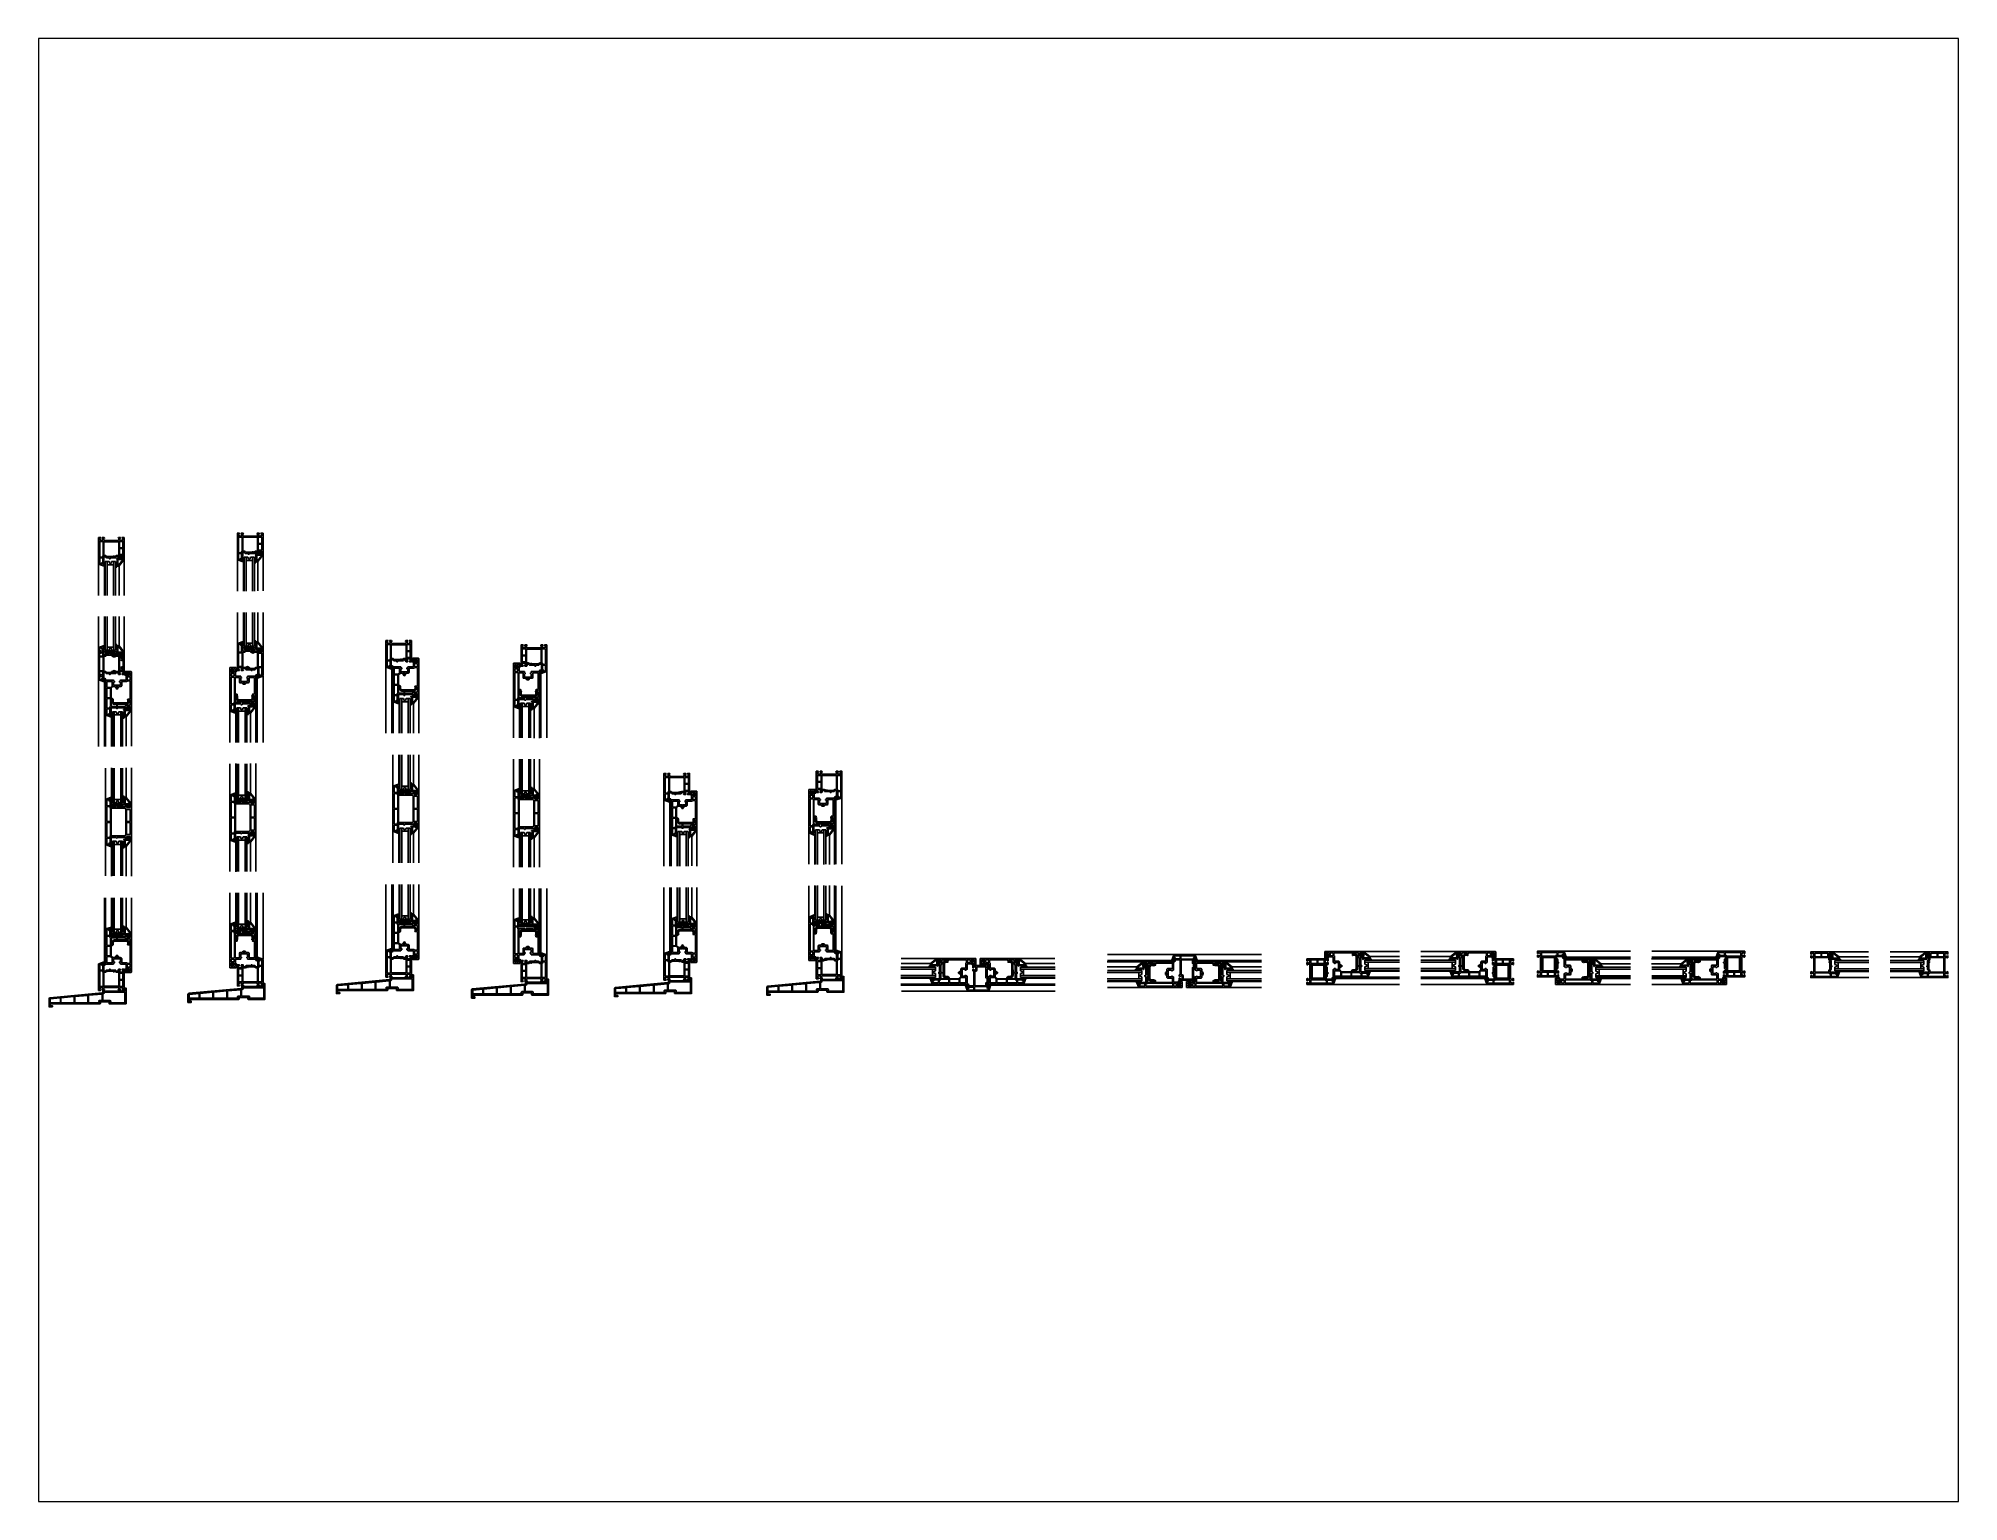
# Paper-space layout 'Layout1' of a CAD drawing. Header units: inches. Extents: x 1.05 to 9.45, y 0.8 to 7.2.
# The model-space entities are those that its viewports show. They can reach past a viewport. Long polylines and large blocks are cut down to what shows.
import ezdxf

# ---------------------------------------------------------------- set-up
doc = ezdxf.new("R2010")
doc.units = ezdxf.units.IN
doc.header["$MEASUREMENT"] = 0
for name, color, linetype in [('FINE', 70, 'Continuous'), ('MED', 32, 'Continuous'), ('THIN', 151, 'Continuous')]:
    doc.layers.add(name, color=color, linetype=linetype)

# ---------------------------------------------------------------- blocks, each defined once
blk = doc.blocks.new('DVSF_I_SILL')
at = {"layer": 'FINE'}
for p, q in [((32.5, 247.9), (32.5, 167)), ((37, 167), (37, 247.9)), ((52, 167), (52, 247.9)), ((56.5, 247.9), (56.5, 167)), ((30.8, 181.1), (32.5, 182.8)), ((30.8, 181.1), (30.8, 178.9)), ((32.5, 180.7), (30.8, 178.8)), ((30.3, 171.6), (29.3, 171.6)), ((30.3, 178.1), (30.4, 176.4)), ((32.5, 176), (30.3, 174.6)), ((30.3, 174.6), (30.3, 172.9)), ((30.3, 172.9), (32.5, 173.9)), ((32.5, 173), (30.3, 171.6)), ((30.4, 176.4), (32.5, 177.8)), ((31.3, 144.5), (36.3, 149.5)), ((31.3, 141.6), (34.6, 144.9)), ((31.5, 139), (34.3, 141.7)), ((32.5, 167), (41.5, 167)), ((35.8, 146.1), (39.2, 149.5)), ((37, 174.5), (52, 174.5)), ((39, 146.5), (42.1, 149.5)), ((41.5, 167), (43, 171.5)), ((41.9, 146.5), (44.9, 149.5)), ((43, 171.5), (46, 171.5)), ((44.7, 146.5), (47.7, 149.5)), ((46, 171.5), (47.5, 167)), ((47.5, 167), (56.5, 167)), ((47.5, 146.5), (50.5, 149.5)), ((50.3, 146.5), (53.4, 149.5)), ((53.2, 146.5), (56.2, 149.5)), ((56, 146.5), (59, 149.5)), ((60, 170.5), (56.6, 174.5)), ((56.9, 174.9), (59.2, 173.4)), ((58.4, 176.1), (57.7, 178.3)), ((58.8, 146.5), (61.8, 149.5)), ((60.2, 175.7), (58.9, 175.7)), ((59.3, 173.3), (60.2, 173.3)), ((60.2, 173.3), (60.2, 170.3)), ((61.7, 146.5), (64.7, 149.5)), ((64.5, 146.5), (67.2, 149.2)), ((66.9, 146), (69, 148.2)), ((68.1, 144.5), (70.3, 146.7)), ((68.3, 141.8), (71.1, 144.7)), ((68.3, 139), (71.3, 142)), ((71.1, 139), (71.3, 139.1)), ((9.7, 95.3), (8, 94)), ((8, 93), (8, 94)), ((9.7, 91.6), (8, 93)), ((9.6, 94.1), (10.2, 94.9)), ((9.6, 92.8), (10.2, 92)), ((9.7, 94), (10.6, 94)), ((9.7, 93), (10.6, 93)), ((12.4, 94.6), (10.6, 94)), ((10.6, 93), (12.3, 92.2)), ((13.9, 96.7), (15, 101.1)), ((15.3, 97), (16.1, 100.4)), ((16.3, 102.2), (16.7, 102.2)), ((16.7, 102.2), (16.7, 100.9))]:
    blk.add_line(p, q, dxfattribs=at)
for centre, radius, start, end in [((56.9, 182.2), 0.3, 89.722, 246.0171), ((54.2, 179.3), 3.66, 344.2375, 45.967), ((56.2, 177.7), 4.81, 30.2956, 82.3863), ((60.7, 179), 0.5, 85, 180), ((60.2, 179.7), 0.5, 360, 65.2077), ((30.1, 178.8), 0.67, 289.6538, 360), ((56.8, 174.7), 0.3, 65.2005, 228.3681), ((58.9, 176.2), 0.5, 198.061, 270), ((59.3, 173.6), 0.3, 246.2973, 270), ((59.9, 170.3), 0.3, 0, 50.3159), ((9.7, 94.1), 0.1, 149.5151, 270), ((9.7, 92.9), 0.1, 90, 210.4849), ((9.9, 95.1), 0.3, 329.5151, 127.9424), ((9.9, 91.9), 0.3, 232.0576, 30.4849), ((14.4, 92.6), 2.16, 192.637, 343.6181), ((15.7, 93.7), 3.44, 124.9705, 164.2396), ((15.9, 93.4), 3.07, 156.2804, 202.752), ((14.4, 94.1), 1.41, 14.3375, 159.9946), ((14.4, 92.7), 1.39, 200.456, 350.9694), ((16.4, 100.7), 1.5, 93.9433, 165.9433), ((15.6, 96.9), 0.3, 165.9433, 255.7794), ((14.7, 95), 1.8, 24.1959, 64.5505), ((11.6, 93.5), 4.3, 347.1829, 12.8171), ((16.8, 100.2), 0.7, 102.8502, 169.7516), ((13.2, 94.1), 3.56, 353.5125, 34.2412), ((11.6, 93.5), 5.2, 343.0162, 2.3764), ((64.9, 77.8), 4.91, 162.9814, 180), ((64.9, 77.8), 4.91, 180, 197.0186), ((63.8, 78.1), 3.77, 143.5372, 162.9814), ((63.8, 77.5), 3.77, 197.0186, 216.4628), ((63.1, 78.7), 2.91, 119.2723, 143.5372), ((63.1, 77), 2.91, 216.4628, 240.7277), ((62.7, 79.4), 2.01, 90, 119.2723), ((62.7, 76.2), 2.01, 240.7277, 270), ((63.2, 78), 0.817, 151.5468, 167.349), ((63.7, 77.9), 1.27, 167.349, 180), ((63.7, 77.9), 1.27, 180, 192.651), ((63.2, 77.8), 0.817, 192.651, 208.4532), ((62.9, 78.1), 0.499, 127.3934, 151.5468), ((62.9, 77.6), 0.499, 208.4532, 232.6066), ((62.8, 78.4), 0.213, 90, 127.3934), ((62.8, 77.4), 0.213, 232.6066, 270), ((62.7, 79.4), 2.01, 60.7277, 90), ((62.7, 76.2), 2.01, 270, 271.7258), ((62.8, 78.4), 0.213, 52.6066, 90), ((62.8, 77.4), 0.213, 270, 307.3934), ((62.6, 78.1), 0.499, 28.4532, 52.6066), ((62.6, 77.6), 0.499, 307.3934, 331.5468), ((62.3, 78), 0.817, 12.651, 28.4532), ((62.3, 77.8), 0.817, 331.5468, 347.349), ((61.9, 77.9), 1.27, 0, 12.651), ((61.9, 77.9), 1.27, 347.349, 360), ((62.3, 78.7), 2.91, 46.6045, 60.7277)]:
    blk.add_arc(centre, radius, start, end, dxfattribs=at)
at = {"layer": 'MED'}
for p, q in [((14, 97.5), (14, 247.9)), ((16.8, 173.9), (16.8, 247.9)), ((30.8, 181.1), (30.8, 247.9)), ((64.9, 178.8), (64.9, 247.6)), ((76.8, 163.6), (76.8, 247.6)), ((60.7, 179.7), (60.7, 179.5)), ((30.8, 178.8), (30.8, 178.9)), ((58.7, 162.3), (58.7, 162.7))]:
    blk.add_line(p, q, dxfattribs=at)
for points in [[(16.8, 173.9, -0.315299), (17.4, 174.9), (30.1, 179.5, -0.520567), (30.8, 179), (30.8, 178.5, -0.315299), (30.4, 178), (29.9, 177.8, 0.315299), (29.3, 176.9), (29.3, 176.5, -0.414214), (28.5, 175.7), (28.1, 175.7, -0.414214), (27.8, 176), (27.8, 176.6, 0.520567), (27.3, 176.9), (24.9, 176, 0.315299), (24.8, 175.7), (24.8, 173.2, 0.315299), (24.9, 172.9), (27.3, 172.1, 0.520567), (27.8, 172.3), (27.8, 173, -0.414214), (28.1, 173.3), (28.5, 173.3, -0.414214), (29.3, 172.5), (29.3, 158.1, 0.414214), (29.7, 157.6), (39.5, 157.6), (42.2, 157.6), (42.2, 159.6), (44.3, 159.6), (44.3, 157.6), (59.3, 157.6), (63.9, 157.6, 0.339454), (64.1, 157.8), (64.6, 159.6, 0.493145), (64.3, 160), (63.1, 160, -0.414214), (62.8, 160.3), (62.8, 160.7), (63.3, 161.6, -0.267949), (64, 162), (67.5, 162, -0.493145), (67.7, 161.6), (66.3, 156.3, 0.493145), (67.3, 155), (73.3, 155, 0.414214), (73.8, 155.5), (73.8, 159.5, 0.414214), (73.3, 160), (72.4, 160, -0.339454), (72.1, 160.2), (71.8, 161.6, -0.493145), (72, 162), (76.5, 162, -0.414214), (76.8, 161.7), (76.8, 149.1), (76.8, 101), (76.8, 74, -0.414214), (75.8, 73), (63.1, 73, -0.414214), (62.8, 73.3), (62.8, 74.2, -0.414214), (63.1, 74.5), (63.3, 74.5, 0.414214), (64.3, 75.5), (64.3, 76, -0.414214), (65.1, 76.8), (65.5, 76.8, -0.414214), (65.8, 76.5), (65.8, 75.8, 0.414214), (66.1, 75.5), (68.5, 75.5, 0.414214), (68.8, 75.8), (68.8, 80.2, 0.414214), (68.5, 80.5), (66.1, 80.5, 0.414214), (65.8, 80.2), (65.8, 79.5, -0.414214), (65.5, 79.2), (65.1, 79.2, -0.414214), (64.3, 80), (64.3, 92.7, 0.414214), (64, 93), (58, 93), (57.5, 93), (51.7, 93, -0.414214), (51.4, 93.3), (51.4, 95.5), (49.7, 95.5, -0.414214), (49.4, 95.8), (49.4, 97.8, -0.414214), (49.7, 98.1), (51.4, 98.1), (51.4, 104.7, 0.414214), (51.1, 105), (43.8, 105, 1), (42.8, 105), (35.5, 105, 0.414214), (35.2, 104.7), (35.2, 98.1), (36.9, 98.1, -0.414214), (37.2, 97.8), (37.2, 95.8, -0.414214), (36.9, 95.5), (35.2, 95.5), (35.2, 93.3, -0.414214), (34.9, 93), (29.5, 93), (17.8, 93, -0.414214), (16.8, 94), (16.8, 152.1)], [(-115.5, 11.5, -0.365982), (-113, 14.4), (8.8, 25.7, 0.365982), (10.5, 27.7), (10.5, 29.7, -0.414214), (10.8, 30), (61.2, 30, 0.414214), (61.5, 30.3), (61.5, 36.7, -0.414214), (61.8, 37), (64.2, 37, -0.414214), (64.5, 36.7), (64.5, 0.3, -0.414214), (64.2, 0), (26, 0, -0.493145), (24.6, 1.9), (25.3, 4.6, 0.493145), (25, 5), (4, 5, 0.493145), (3.7, 4.6), (4.4, 1.9, -0.493145), (3, 0), (-112.5, 0, 0.414214), (-112.8, -0.3), (-112.8, -4, 0.414214), (-112.5, -4.3), (-107.8, -4.3, -0.414214), (-107.5, -4.6), (-107.5, -6.7, -0.414214), (-107.8, -7), (-115.2, -7, -0.414214), (-115.5, -6.7)]]:
    blk.add_lwpolyline(points, format="xyb", close=True, dxfattribs=at)
blk.add_lwpolyline([(12.5, 91.5), (12.5, 76.8, 0.414214), (12.8, 76.5), (16, 76.5), (17.6, 78.1, -0.198912), (19.7, 79), (25.2, 79, 0.414214), (25.5, 79.3), (25.5, 80.7, -0.414214), (25.8, 81), (27.2, 81, -0.414214), (27.5, 80.7), (27.5, 79.3, 0.414214), (27.8, 79), (36.5, 79, 1), (37.1, 79), (39, 79, -0.220922), (40.9, 78.1), (42.4, 76.6, 0.198912), (42.6, 76.5), (47, 76.5, 0.339454), (47.3, 76.7), (47.8, 78.6, 0.493145), (47.5, 79), (46.1, 79, -0.57735), (45.9, 79.5), (46.5, 80.6, -0.267949), (47.2, 81), (50.7, 81, -0.493145), (51, 80.6), (49.6, 75.3, 0.493145), (50.5, 74), (56.7, 74, 0.414214), (57.2, 74.5), (57.2, 78.9, 0.414214), (57.1, 79), (55.7, 79, -0.339454), (55.4, 79.2), (55, 80.6, -0.493145), (55.3, 81), (59.9, 81, -0.414214), (60, 80.9), (60, 31.8, -0.414214), (59.7, 31.5), (55.3, 31.5, -0.493145), (55, 31.9), (55.4, 33.3, -0.339454), (55.7, 33.5), (56.9, 33.5, 0.414214), (57.2, 33.8), (57.2, 35.2, 0.414214), (56.9, 35.5), (56, 35.5), (56.7, 38.1, 0.493145), (56.4, 38.5), (50.5, 38.5, 0.493145), (49.6, 37.2), (51, 31.9, -0.493145), (50.7, 31.5), (46.9, 31.5, -0.267949), (46.7, 31.7), (46, 32.8), (46, 33.2, -0.414214), (46.3, 33.5), (47.5, 33.5, 0.493145), (47.8, 33.9), (46.6, 38.3, 0.339454), (46.3, 38.5), (13.7, 38.5, 0.339454), (13.4, 38.3), (12.2, 33.9, 0.493145), (12.5, 33.5), (13.9, 33.5, -0.57735), (14.1, 33.1), (13.3, 31.7, -0.267949), (13.1, 31.5), (9.3, 31.5, -0.493145), (9, 31.9), (10.4, 37.2, 0.493145), (9.5, 38.5), (3.6, 38.5, 0.493145), (3.3, 38.1), (4, 35.5), (3.1, 35.5, 0.414214), (2.8, 35.2), (2.8, 33.8, 0.414214), (3.1, 33.5), (4.3, 33.5, -0.339454), (4.6, 33.3), (5, 31.9, -0.493145), (4.7, 31.5), (0.3, 31.5, -0.414214), (0, 31.8), (0, 92.9, -0.315299), (0.7, 93.9), (13.3, 98.5, -0.520567), (14, 98), (14, 97.5, -0.315299), (13.7, 97), (13.2, 96.8, 0.315299), (12.5, 95.9), (12.5, 95.5, -0.414214), (11.7, 94.7), (11.3, 94.7, -0.414214), (11, 95), (11, 95.6, 0.520567), (10.6, 95.9), (8.2, 95, 0.315299), (8, 94.7), (8, 92.2, 0.315299), (8.2, 91.9), (10.6, 91.1, 0.520567), (11, 91.3), (11, 92, -0.414214), (11.3, 92.3), (11.7, 92.3, -0.414214), (12.5, 91.5)], format="xyb", dxfattribs=at)
for centre, radius, start, end in [((60.7, 179), 0.5, 88.5203, 180), ((12.1, 91.9), 0.3, 32.2519, 47.943), ((12.2, 94.8), 0.3, 312.057, 327.7481), ((13.6, 96.8), 0.3, 304.9705, 345.9433)]:
    blk.add_arc(centre, radius, start, end, dxfattribs=at)
at = {"layer": 'THIN'}
for p, q in [((60.7, 179.5), (64.2, 179.2)), ((31.3, 139), (31.3, 143.5)), ((34.3, 139), (31.3, 139)), ((56.5, 165.5), (32.5, 165.5)), ((32.5, 165.5), (32.5, 163)), ((32.5, 163), (56.5, 163)), ((56.5, 162), (32.5, 162)), ((32.5, 162), (32.5, 157.6)), ((32.5, 157.6), (35.5, 157.6)), ((34.3, 143.5), (34.3, 139)), ((35.5, 157.6), (35.5, 161)), ((35.5, 161), (40, 161)), ((37.1, 149.7), (64.7, 149.6)), ((65.3, 146.5), (37.3, 146.5)), ((40, 161), (40, 157.6)), ((40, 157.6), (42.2, 157.6)), ((42.2, 157.6), (42.2, 161)), ((42.2, 161), (46, 161)), ((46, 161), (46, 157.6)), ((46, 157.6), (48.3, 157.6)), ((48.3, 157.6), (48.3, 161)), ((48.3, 161), (53.5, 161)), ((53.5, 161), (53.5, 157.6)), ((53.5, 157.6), (56.5, 157.6)), ((56.5, 163), (56.5, 165.5)), ((56.5, 157.6), (56.5, 162)), ((58.7, 162.7), (60.2, 163.6)), ((60.7, 162), (59, 162)), ((60.2, 163.6), (60.2, 179)), ((68.3, 162.5), (60.7, 162)), ((62, 177), (62, 164.2)), ((62.3, 163.9), (68.3, 164.3)), ((63.5, 177.5), (62.5, 177.5)), ((73.8, 164.8), (63.8, 177.3)), ((64.9, 178.8), (76.5, 164.3)), ((67.4, 157), (68.1, 157.1)), ((69.3, 155.3), (67.7, 155)), ((68.3, 139), (68.3, 143.5)), ((71.3, 139), (68.3, 139)), ((68.4, 164.3), (71, 164.3)), ((68.4, 157.4), (69.5, 160.1)), ((69.5, 160.5), (68.6, 162.3)), ((71.6, 160.3), (69.6, 155.6)), ((70.8, 162.1), (71.6, 160.3)), ((71.1, 164.3), (73.3, 164)), ((74.8, 162), (71.1, 162.5)), ((71.3, 143.5), (71.3, 139)), ((76.5, 162), (74.8, 162)), ((76.8, 163.6), (76.8, 162.3))]:
    blk.add_line(p, q, dxfattribs=at)
for points in [[(19.8, 172.7, -0.315299), (20.1, 173.2), (22.8, 174.2, -0.520567), (23.3, 173.9), (23.3, 173.4, 0.315299), (24.6, 171.5), (26.6, 170.8, -0.315299), (26.8, 170.5), (26.8, 160.5, -0.414214), (26.3, 160), (20.3, 160, -0.414214), (19.8, 160.5)], [(19.8, 152.1), (19.8, 158, -0.414214), (20.3, 158.5), (26.3, 158.5, -0.414214), (26.8, 158), (26.8, 155.6, 0.356394), (27.6, 154.7, -0.356394), (28, 154.2), (28, 152.1), (28, 137, -0.414214), (27, 136), (20.8, 136, -0.414214), (19.8, 137)], [(67.2, 94.5, 0.413412), (65.8, 96), (55.4, 96, -0.414214), (54.4, 97), (54.4, 105, 0.414214), (51.4, 108), (47.7, 108), (43.5, 113.9, 0.518954), (43, 113.9), (38.9, 108), (34, 108, -0.198912), (33.3, 108.3), (29.7, 111.8, -0.198912), (29.5, 112.5), (29.5, 133.9, -0.266737), (29.9, 134.8), (34.2, 137.9, 0.266737), (34.5, 138.3), (34.5, 138.5, 0.41424), (33.9, 139), (30.5, 139, -0.41424), (29.5, 140), (29.5, 154.1, -0.414214), (30, 154.6), (42.5, 154.6), (42.7, 152), (43.8, 152), (44, 154.6), (61.8, 154.6, -0.414214), (62.8, 153.6), (62.8, 153, 0.414214), (63.8, 152), (72.7, 152, -0.414214), (73.8, 151), (73.8, 145.5), (72.6, 145.2, 0.791288), (72.6, 144.3), (73.8, 144), (73.8, 142.5), (72.6, 142.2, 0.791288), (72.6, 141.3), (73.8, 141), (73.8, 140, -0.41424), (72.7, 139), (68.3, 139), (68.3, 139, 0.932064), (68.2, 138), (72.9, 137.6, -0.37361), (73.8, 136.6), (73.8, 95.5, -0.414214), (72.7, 94.5), (67.3, 94.5)], [(29.5, 137.7), (29.5, 136.2, 0.57886), (29.9, 135.9), (32.5, 138), (29.7, 138, 0.414187)], [(2.8, 79.5), (2.8, 91.8, -0.315299), (3, 92.1), (6.1, 93.2, -0.520567), (6.5, 92.9), (6.5, 92.4, 0.315299), (7.8, 90.5), (9.8, 89.8, -0.315299), (10, 89.5), (10, 79.5, -0.414214), (9.5, 79), (3.3, 79, -0.414214)], [(27, 134.5, -0.414214), (28, 133.5), (28, 113, -0.414214), (27, 112), (20.8, 112, -0.414214), (19.8, 113), (19.8, 133.5, -0.414214), (20.8, 134.5)], [(19.8, 109.5, -0.414214), (20.8, 110.5), (28.5, 110.5, -0.198912), (29.2, 110.2), (31.9, 107.6, -0.198912), (32.2, 106.9), (32.2, 97, -0.414214), (31.2, 96), (29.5, 96), (20.8, 96, -0.414214), (19.8, 97)], [(43, 111.8, -0.518954), (43.5, 111.8), (45.8, 108.5, -0.607684), (45.6, 108), (40.9, 108, -0.607684), (40.7, 108.5)], [(73.8, 86.5, -0.414214), (72.7, 85.5), (68.3, 85.5, -0.414214), (67.2, 86.5), (67.2, 92, -0.414214), (68.3, 93), (72.7, 93, -0.414214), (73.8, 92)], [(10.9, 41), (3.1, 41, -0.414214), (2.8, 41.3), (2.8, 77.2, -0.414214), (3.1, 77.5), (9.5, 77.5, -0.414214), (10, 77), (10, 74.7, 0.356394), (10.8, 73.7, -0.356394), (11.2, 73.2), (11.2, 41.3, -0.414214)], [(57.2, 71, 0.414214), (56.7, 71.5), (49.3, 71.5, 0.414214), (48.8, 71), (48.8, 57.3, 0.414214), (49.1, 57), (56.9, 57, 0.414214), (57.2, 57.3), (57.2, 71)], [(49.1, 41), (56.9, 41, 0.414214), (57.2, 41.3), (57.2, 55.2, 0.414214), (56.9, 55.5), (49.1, 55.5, 0.414214), (48.8, 55.2), (48.8, 41.3, 0.414214)], [(73.8, 77, -0.414214), (72.7, 76), (71.3, 76, -0.414214), (70.3, 77), (70.3, 80, 0.414214), (68.3, 82, -0.414214), (67.2, 83, -0.414214), (68.3, 84), (72.7, 84, -0.414214), (73.8, 83)], [(-112.5, 11.8), (-89.3, 13.9, -0.441558), (-89, 13.6), (-89, 3, -0.414214), (-89.3, 2.7), (-112.5, 2.7, -0.414214), (-112.8, 3), (-112.8, 11.5, -0.387387)], [(-57, 16.6), (-57, 3, -0.414214), (-57.3, 2.7), (-87.2, 2.7, -0.414214), (-87.5, 3), (-87.5, 13.8, -0.387387), (-87.2, 14.1), (-57.3, 16.9, -0.441558)], [(-24.5, 19.6), (-24.5, 3, -0.414214), (-24.8, 2.7), (-55.2, 2.7, -0.414214), (-55.5, 3), (-55.5, 16.8, -0.387387), (-55.2, 17.1), (-24.8, 19.9, -0.441558)], [(8.3, 22.6), (8.3, 8.3, -0.414214), (8, 8), (2, 8, 0.493145), (0.5, 6.1), (1.3, 3.1, -0.493145), (1, 2.7), (-22.7, 2.7, -0.414214), (-23, 3), (-23, 19.8, -0.387387), (-22.7, 20.1), (8, 22.9, -0.441558)], [(10.1, 23.2), (11.5, 23.4, 0.365982), (13.2, 25.4), (13.2, 27, -0.414214), (13.5, 27.3), (61.5, 27.3, -0.414214), (61.8, 27), (61.8, 3, -0.414214), (61.5, 2.7), (28, 2.7, -0.493145), (27.7, 3.1), (28.5, 6.1, 0.493145), (27, 8), (10.1, 8, -0.414214), (9.8, 8.3), (9.8, 22.9, -0.365982)]]:
    blk.add_lwpolyline(points, format="xyb", close=True, dxfattribs=at)
blk.add_lwpolyline([(47.3, 73.4, 0.414214), (47, 73.7), (42.6, 73.7, -0.198912), (40.5, 74.6), (39.4, 75.7, 0.606815), (38.9, 75.5), (38.8, 75.2, -0.8391), (37.7, 75.2), (37.5, 76, 0.36397), (37.2, 76.2), (36.3, 76.2, 0.36397), (36, 76), (35.8, 75.2, -0.8391), (34.7, 75.2), (34.5, 76, 0.36397), (34.2, 76.2), (20.9, 76.2, 0.198912), (18.8, 75.3), (18, 74.6, -0.198912), (15.9, 73.7), (13, 73.7, 0.414214), (12.7, 73.4), (12.7, 41.6, 0.414214), (13, 41.3), (47, 41.3, 0.414214), (47.3, 41.6), (47.3, 73.4)], format="xyb", dxfattribs=at)
for centre, radius, start, end in [((37.3, 143.5), 6.05, 87.2802, 180), ((37.3, 143.5), 3, 90, 180), ((59, 162.3), 0.3, 180, 270), ((62.5, 177), 0.5, 85, 180), ((62.3, 164.2), 0.3, 180, 274.2927), ((63.5, 177), 0.5, 38.6198, 87.3304), ((64.2, 178.2), 1, 38.6198, 85), ((65.3, 143.5), 6.01, 0.0957, 89.9043), ((65.3, 143.5), 3, 0, 90), ((67.6, 156), 1, 100.4865, 280.4868), ((68, 157.6), 0.5, 280.4867, 337.4867), ((68.4, 164), 0.3, 90, 94.2927), ((68.4, 162.2), 0.3, 25.4867, 93.6852), ((69.2, 155.8), 0.5, 280.4867, 337.4867), ((69.1, 160.3), 0.5, 337.4867, 25.4867), ((71, 162.2), 0.3, 82.5496, 205.4867), ((71, 164), 0.3, 82.5496, 90), ((73.4, 164.5), 0.5, 262.5496, 38.6198), ((75.8, 163.6), 1, 0, 38.6198), ((76.5, 162.3), 0.3, 270, 360)]:
    blk.add_arc(centre, radius, start, end, dxfattribs=at)
blk = doc.blocks.new('DVSF_I_MULLION')
at = {"layer": 'FINE'}
for p, q in [((32.5, 125.9), (32.5, 45)), ((37, 45), (37, 125.9)), ((52, 45), (52, 125.9)), ((56.5, 125.9), (56.5, 45)), ((30.3, 56.1), (30.4, 54.4)), ((32.5, 54), (30.3, 52.6)), ((30.3, 52.6), (30.3, 50.9)), ((30.3, 50.9), (32.5, 51.9)), ((30.4, 54.4), (32.5, 55.8)), ((30.8, 59.1), (32.5, 60.8)), ((32.5, 58.7), (30.8, 56.8)), ((30.8, 56.7), (30.8, 56.9)), ((32.5, 45), (41.5, 45)), ((37, 52.5), (52, 52.5)), ((41.5, 45), (43, 49.5)), ((43, 49.5), (46, 49.5)), ((46, 49.5), (47.5, 45)), ((47.5, 45), (56.5, 45)), ((60, 49), (56.6, 53)), ((56.9, 53.4), (59.2, 51.9)), ((58.4, 54.6), (57.7, 56.8)), ((60.2, 54.2), (58.9, 54.2)), ((59.3, 51.8), (60.2, 51.8)), ((60.2, 51.8), (60.2, 48.8)), ((60.7, 58.2), (60.7, 58)), ((30.3, -49.6), (29.7, -49.6)), ((32.5, -51), (30.3, -49.6)), ((30.3, -50.9), (32.5, -51.9)), ((30.3, -52.6), (30.3, -50.9)), ((32.5, -54), (30.3, -52.6)), ((30.3, -56.1), (30.4, -54.4)), ((30.4, -54.4), (32.5, -55.8)), ((32.5, -58.7), (30.8, -56.8)), ((30.8, -59.1), (32.5, -60.8)), ((32.5, -125.9), (32.5, -45)), ((32.5, -45), (41.5, -45)), ((37, -45), (37, -125.9)), ((37, -52.5), (52, -52.5)), ((41.5, -45), (43, -49.5)), ((43, -49.5), (46, -49.5)), ((46, -49.5), (47.5, -45)), ((47.5, -45), (56.5, -45)), ((52, -45), (52, -125.9)), ((56.5, -125.9), (56.5, -45)), ((60, -49), (56.6, -53)), ((56.9, -53.4), (59.2, -51.9)), ((58.4, -54.6), (57.7, -56.8)), ((60.2, -54.2), (58.9, -54.2)), ((59.3, -51.8), (60.2, -51.8)), ((60.2, -51.8), (60.2, -48.8))]:
    blk.add_line(p, q, dxfattribs=at)
for centre, radius, start, end in [((30.1, 56.8), 0.67, 289.6538, 360), ((30.1, 56.7), 0.67, 289.6538, 0), ((56.8, 53.2), 0.3, 65.2005, 228.3681), ((56.9, 60.7), 0.3, 89.722, 246.0171), ((54.2, 57.8), 3.66, 344.2375, 45.967), ((56.2, 56.2), 4.81, 30.2956, 82.3863), ((58.9, 54.7), 0.5, 198.061, 270), ((59.3, 52.1), 0.3, 246.2973, 270), ((59.9, 48.8), 0.3, 0, 50.3159), ((60.2, 58.2), 0.5, 360, 65.2077), ((30.1, -56.8), 0.67, 0, 70.3462), ((56.8, -53.2), 0.3, 131.6319, 294.7995), ((56.9, -60.7), 0.3, 113.9829, 270.278), ((54.2, -57.8), 3.66, 314.033, 15.7625), ((56.2, -56.2), 4.81, 277.6137, 329.7044), ((58.9, -54.7), 0.5, 90, 161.939), ((59.3, -52.1), 0.3, 90, 113.7027), ((59.9, -48.8), 0.3, 309.6841, 360), ((60.2, -58.2), 0.5, 294.7923, 0)]:
    blk.add_arc(centre, radius, start, end, dxfattribs=at)
at = {"layer": 'MED'}
for p, q in [((16.8, 52.5), (16.8, 125.9)), ((30.8, 59.6), (30.8, 126.3)), ((64.9, 57.3), (64.9, 126.1)), ((76.8, 42.1), (76.8, 126.1)), ((16.8, 52.5), (29.8, 57.6)), ((16.8, -52.5), (16.8, 52.5)), ((26.8, 54.6), (24.8, 54.1)), ((24.8, 54.1), (26.8, 54.6)), ((24.8, 54.1), (26.8, 54.6)), ((24.8, 54.1), (24.8, 51.4)), ((24.8, 51.4), (24.8, 54.1)), ((24.8, 51.4), (24.8, 54.1)), ((24.8, 51.4), (26.8, 50.8)), ((26.8, 50.8), (24.8, 51.4)), ((26.8, 50.8), (24.8, 51.4)), ((28.8, 54.7), (26.8, 53.8)), ((26.8, 53.8), (28.8, 54.7)), ((26.8, 53.8), (28.8, 54.7)), ((26.8, 53.8), (26.8, 54.6)), ((26.8, 54.6), (26.8, 53.8)), ((26.8, 54.6), (26.8, 53.8)), ((26.8, 50.8), (26.8, 51.8)), ((26.8, 51.8), (28.8, 50.9)), ((28.8, 50.9), (26.8, 51.8)), ((26.8, 51.8), (26.8, 50.8)), ((28.8, 50.9), (26.8, 51.8)), ((26.8, 51.8), (26.8, 50.8)), ((30.3, 56.1), (28.8, 55.5)), ((28.8, 55.5), (30.3, 56.1)), ((28.8, 55.5), (30.3, 56.1)), ((28.8, 55.5), (28.8, 54.7)), ((28.8, 54.7), (28.8, 55.5)), ((28.8, 54.7), (28.8, 55.5)), ((28.8, 50.9), (28.8, 49.5)), ((28.8, 49.5), (28.8, 50.9)), ((28.8, 49.5), (28.8, 50.9)), ((28.8, 49.5), (29.7, 49.5)), ((30.3, 49.6), (29.7, 49.6)), ((29.7, 49.5), (29.7, 36)), ((32.5, 51), (30.3, 49.6)), ((30.8, 59.6), (30.8, 57.4)), ((30.8, 57), (30.8, 56.7)), ((30.8, 56.7), (30.8, 56.9)), ((29.7, 36), (41.8, 36)), ((41.8, 36), (41.8, 38)), ((41.8, 38), (43.8, 38)), ((43.8, 38), (43.8, 36)), ((43.8, 36), (63.8, 36)), ((62.8, 38), (63.5, 40)), ((64.4, 38), (62.8, 38)), ((63.5, 40), (67.2, 40)), ((63.8, 36), (64.4, 38)), ((67.2, 40), (65.5, 34.8)), ((66.4, 33.5), (73.8, 33.5)), ((72.4, 38), (71.8, 40)), ((71.8, 40), (76.8, 40)), ((73.8, 38), (72.4, 38)), ((73.8, 33.5), (73.8, 38)), ((76.8, 40), (76.8, -40)), ((41.8, -36), (29.7, -36)), ((29.7, -36), (29.7, -49.7)), ((41.8, -38), (41.8, -36)), ((43.8, -38), (41.8, -38)), ((64, -36), (43.8, -36)), ((43.8, -36), (43.8, -38)), ((63.7, -40), (63, -38)), ((63, -38), (64.6, -38)), ((67.4, -40), (63.7, -40)), ((64.6, -38), (64, -36)), ((65.7, -34.8), (67.4, -40)), ((73.8, -33.5), (66.6, -33.5)), ((71.8, -40), (72.4, -38)), ((76.8, -40), (71.8, -40)), ((72.4, -38), (73.8, -38)), ((73.8, -38), (73.8, -33.5)), ((76.8, -42.1), (76.8, -40.8)), ((76.8, -42.1), (76.8, -126.1)), ((29.8, -57.6), (16.8, -52.5)), ((16.8, -52.5), (16.8, -125.9)), ((26.8, -51), (24.8, -51.6)), ((26.8, -51), (24.8, -51.6)), ((26.8, -51), (24.8, -51.6)), ((24.8, -51.6), (24.8, -54.3)), ((24.8, -51.6), (24.8, -54.3)), ((24.8, -51.6), (24.8, -54.3)), ((24.8, -54.3), (26.8, -54.8)), ((24.8, -54.3), (26.8, -54.8)), ((24.8, -54.3), (26.8, -54.8)), ((26.8, -52), (26.8, -51)), ((26.8, -52), (26.8, -51)), ((26.8, -52), (26.8, -51)), ((28.8, -51.1), (26.8, -52)), ((28.8, -51.1), (26.8, -52)), ((28.8, -51.1), (26.8, -52)), ((26.8, -54.8), (26.8, -54)), ((26.8, -54), (28.8, -54.9)), ((26.8, -54.8), (26.8, -54)), ((26.8, -54), (28.8, -54.9)), ((26.8, -54.8), (26.8, -54)), ((26.8, -54), (28.8, -54.9)), ((29.7, -49.7), (28.8, -49.7)), ((28.8, -49.7), (28.8, -51.1)), ((28.8, -49.7), (28.8, -51.1)), ((28.8, -49.7), (28.8, -51.1)), ((28.8, -54.9), (28.8, -55.7)), ((28.8, -54.9), (28.8, -55.7)), ((28.8, -54.9), (28.8, -55.7)), ((28.8, -55.7), (30.3, -56.3)), ((28.8, -55.7), (30.3, -56.3)), ((28.8, -55.7), (30.3, -56.3)), ((30.8, -56.9), (30.8, -57)), ((30.8, -56.9), (30.8, -57.1)), ((30.8, -56.9), (30.8, -57.1)), ((30.8, -57.2), (30.8, -57.4)), ((30.8, -59.6), (30.8, -57.4)), ((30.8, -59.6), (30.8, -126.3))]:
    blk.add_line(p, q, dxfattribs=at)
for centre, radius, start, end in [((30.1, 57), 0.67, 0, 111.2534), ((30.1, 56.7), 0.67, 289.6538, 0), ((30.1, 56.7), 0.67, 289.6538, 0), ((66.4, 34.5), 0.965, 161.5651, 270), ((66.6, -34.5), 0.965, 90, 198.4349), ((76.5, -40.8), 0.3, 0, 90), ((75.8, -42.1), 1, 321.3802, 360), ((30.1, -57), 0.67, 248.7466, 0), ((30.1, -56.9), 0.67, 360, 70.3462), ((30.1, -56.9), 0.67, 360, 70.3462), ((30.1, -56.9), 0.67, 0, 70.3462)]:
    blk.add_arc(centre, radius, start, end, dxfattribs=at)
at = {"layer": 'THIN'}
for p, q in [((19.8, 51.3), (23.4, 52.6)), ((19.8, 38), (19.8, 51.3)), ((19.8, 50.9), (19.8, 39)), ((23.4, 52.6), (23.4, 50.8)), ((23.8, 50), (27.3, 48.9)), ((27.3, 48.9), (27.3, 38)), ((27.3, 39), (27.3, 48.9)), ((60.2, 42.1), (60.2, 57.5)), ((60.7, 58), (64.2, 57.7)), ((62, 55.5), (62, 42.7)), ((63.5, 56), (62.5, 56)), ((73.8, 43.3), (63.8, 55.8)), ((64.9, 57.3), (76.5, 42.8)), ((27.3, 38), (19.8, 38)), ((27.3, 36), (19.8, 36)), ((19.8, 36), (19.8, 0.8)), ((19.8, 0.8), (28.3, 0.8)), ((27.3, 32.8), (27.3, 36)), ((28.3, 32), (28, 32)), ((28.3, 0.8), (28.3, 32)), ((62, 32), (29.7, 32)), ((29.7, 32), (29.7, -32)), ((56.5, 43.5), (32.5, 43.5)), ((32.5, 43.5), (32.5, 41)), ((32.5, 41), (56.5, 41)), ((56.5, 40), (32.5, 40)), ((32.5, 40), (32.5, 36)), ((32.5, 36), (35.5, 36)), ((35.5, 36), (35.5, 39)), ((35.5, 39), (39.3, 39)), ((39.3, 39), (39.3, 36)), ((39.3, 36), (41.6, 36)), ((41.6, 36), (41.6, 39)), ((41.6, 39), (46, 39)), ((46, 39), (46, 36)), ((46, 36), (48.3, 36)), ((48.3, 36), (48.3, 39)), ((48.3, 39), (53.5, 39)), ((53.5, 39), (53.5, 36)), ((53.5, 36), (56.5, 36)), ((56.5, 41), (56.5, 43.5)), ((56.5, 36), (56.5, 40)), ((58.7, 41.2), (60.2, 42.1)), ((58.7, 40.8), (58.7, 41.2)), ((60.7, 40.5), (59, 40.5)), ((68.3, 41), (60.7, 40.5)), ((62.3, 42.4), (68.3, 42.8)), ((63.8, -30), (63.8, 30)), ((65.8, 0.8), (65.8, 29.5)), ((65.8, 29.5), (73.8, 29.5)), ((73.8, 0.8), (65.8, 0.8)), ((67.4, 35.5), (68.1, 35.6)), ((69.3, 33.8), (67.7, 33.5)), ((68.4, 42.8), (71, 42.8)), ((68.4, 35.9), (69.5, 38.6)), ((69.5, 39), (68.6, 40.8)), ((71.6, 38.8), (69.6, 34.1)), ((70.8, 40.6), (71.6, 38.8)), ((71.1, 42.8), (73.3, 42.5)), ((74.8, 40.5), (71.1, 41)), ((73.8, 29.5), (73.8, 0.8)), ((76.5, 40.5), (74.8, 40.5)), ((76.8, 42.1), (76.8, 40.8)), ((19.8, -36), (19.8, -0.8)), ((19.8, -0.8), (28.3, -0.8)), ((27.3, -36), (19.8, -36)), ((27.3, -38), (19.8, -38)), ((19.8, -38), (19.8, -51.3)), ((27.3, -32.8), (27.3, -36)), ((27.3, -49), (27.3, -38)), ((27.3, -39), (27.3, -49)), ((28.3, -32), (28, -32)), ((28.3, -0.8), (28.3, -32)), ((29.7, -32), (62, -32)), ((58.7, -40.8), (58.7, -41.2)), ((58.7, -41.2), (60.2, -42.1)), ((60.7, -40.5), (59, -40.5)), ((60.2, -42.1), (60.2, -57.5)), ((68.3, -41), (60.7, -40.5)), ((62, -55.5), (62, -42.7)), ((62.3, -42.4), (68.3, -42.8)), ((73.8, -43.3), (63.8, -55.8)), ((64.9, -57.3), (76.5, -42.8)), ((73.8, -0.8), (65.8, -0.8)), ((65.8, -0.8), (65.8, -29.5)), ((65.8, -29.5), (73.8, -29.5)), ((67.4, -35.5), (68.1, -35.6)), ((69.3, -33.8), (67.7, -33.5)), ((68.4, -35.9), (69.5, -38.6)), ((68.4, -42.8), (71, -42.8)), ((69.5, -39), (68.6, -40.8)), ((71.6, -38.8), (69.6, -34.1)), ((70.8, -40.6), (71.6, -38.8)), ((74.8, -40.5), (71.1, -41)), ((71.1, -42.8), (73.3, -42.5)), ((73.8, -29.5), (73.8, -0.8)), ((76.5, -40.5), (74.8, -40.5)), ((19.8, -51.3), (23.1, -52.5)), ((23.1, -52.5), (23.1, -50.8)), ((23.6, -50.1), (27.3, -49)), ((60.7, -58), (64.2, -57.7)), ((60.7, -58.2), (60.7, -58)), ((63.5, -56), (62.5, -56)), ((64.9, -57.3), (64.9, -126.1))]:
    blk.add_line(p, q, dxfattribs=at)
for centre, radius, start, end in [((24.2, 50.8), 0.8, 180, 246.8014), ((60.7, 57.5), 0.5, 88.5203, 180), ((60.7, 57.5), 0.5, 85, 180), ((62.5, 55.5), 0.5, 85, 180), ((63.5, 55.5), 0.5, 38.6198, 87.3304), ((64.2, 56.7), 1, 38.6198, 85), ((28, 32.8), 0.8, 180, 270), ((59, 40.8), 0.3, 180, 270), ((62.3, 42.7), 0.3, 180, 274.2927), ((66.9, 34.5), 5.5, 206.6475, 234.7482), ((67.6, 34.5), 1, 100.4865, 280.4868), ((68, 36.1), 0.5, 280.4867, 337.4867), ((68.4, 42.5), 0.3, 90, 94.2927), ((68.4, 40.7), 0.3, 25.4867, 93.6852), ((69.2, 34.3), 0.5, 280.4867, 337.4867), ((69.1, 38.8), 0.5, 337.4867, 25.4867), ((71, 40.7), 0.3, 82.5496, 205.4867), ((71, 42.5), 0.3, 82.5496, 90), ((73.4, 43), 0.5, 262.5496, 38.6198), ((75.8, 42.1), 1, 0, 38.6198), ((76.5, 40.8), 0.3, 270, 360), ((28, -32.8), 0.8, 90, 180), ((59, -40.8), 0.3, 90, 180), ((66.9, -34.5), 5.5, 125.2518, 153.3525), ((62.3, -42.7), 0.3, 85.7073, 180), ((67.6, -34.5), 1, 79.5132, 259.5135), ((68, -36.1), 0.5, 22.5133, 79.5133), ((68.4, -40.7), 0.3, 266.3148, 334.5133), ((68.4, -42.5), 0.3, 265.7073, 270), ((69.2, -34.3), 0.5, 22.5133, 79.5133), ((69.1, -38.8), 0.5, 334.5133, 22.5133), ((71, -40.7), 0.3, 154.5133, 277.4504), ((71, -42.5), 0.3, 270, 277.4504), ((73.4, -43), 0.5, 321.3802, 97.4504), ((23.9, -50.8), 0.8, 113.1986, 180), ((60.7, -57.5), 0.5, 180, 271.4797), ((60.7, -57.5), 0.5, 180, 275), ((62.5, -55.5), 0.5, 180, 275), ((63.5, -55.5), 0.5, 272.6696, 321.3802), ((64.2, -56.7), 1, 275, 321.3802)]:
    blk.add_arc(centre, radius, start, end, dxfattribs=at)
blk = doc.blocks.new('DVSF_I_HEADER')
at = {"layer": 'FINE'}
for p, q in [((13.5, -58.9), (12.5, -58.9)), ((15.8, -60.4), (13.5, -58.9)), ((13.5, -62), (13.5, -60.2)), ((13.5, -60.2), (15.8, -61.3)), ((15.8, -63.4), (13.5, -62)), ((13.6, -65.5), (13.6, -63.7)), ((13.6, -63.7), (15.8, -65.2)), ((15.8, -68), (14, -66.2)), ((14, -68.5), (14, -66.3)), ((14, -68.5), (15.8, -70.2)), ((15.8, -135.4), (15.8, -56.3)), ((15.8, -56.3), (24.8, -56.3)), ((20.3, -56.3), (20.3, -135.4)), ((20.3, -63.8), (35.3, -63.8)), ((24.8, -56.3), (26.3, -60.8)), ((26.3, -60.8), (29.3, -60.8)), ((29.3, -60.8), (30.8, -56.3)), ((30.8, -56.3), (39.8, -56.3)), ((35.3, -56.3), (35.3, -135.4)), ((39.8, -135.3), (39.8, -56.3)), ((43.3, -58), (39.9, -62)), ((40.2, -62.4), (42.5, -60.9)), ((41.7, -63.6), (41, -65.8)), ((43.4, -63.2), (42.2, -63.2)), ((42.6, -60.8), (43.4, -60.8)), ((43.4, -60.8), (43.4, -57.8)), ((43.9, -67.2), (43.9, -67))]:
    blk.add_line(p, q, dxfattribs=at)
for centre, radius, start, end in [((40.1, -62.2), 0.3, 131.6319, 294.7995), ((40.1, -69.7), 0.3, 113.9829, 270.278), ((37.4, -66.8), 3.66, 314.033, 15.7625), ((39.5, -65.2), 4.81, 277.6137, 329.7044), ((42.2, -63.7), 0.5, 90, 161.939), ((42.6, -61.1), 0.3, 90, 113.7027), ((43.1, -57.8), 0.3, 309.6841, 360), ((43.9, -66.5), 0.5, 180, 271.4797), ((43.4, -67.2), 0.5, 294.7923, 0)]:
    blk.add_arc(centre, radius, start, end, dxfattribs=at)
at = {"layer": 'MED'}
for p, q in [((0, -62.3), (0, -135.4)), ((14, -68.5), (14, -135.4)), ((48.2, -66.3), (48.2, -135.1)), ((59.7, -49.5), (58, -49.5)), ((60, -51.1), (60, -135.1))]:
    blk.add_line(p, q, dxfattribs=at)
blk.add_lwpolyline([(12.5, -60), (12.5, -45.3, -0.414214), (12.8, -45), (16, -45), (17.6, -46.6, 0.198912), (19.7, -47.5), (25.2, -47.5, -0.414214), (25.5, -47.8), (25.5, -49.2, 0.414214), (25.8, -49.5), (27.2, -49.5, 0.414214), (27.5, -49.2), (27.5, -47.8, -0.414214), (27.8, -47.5), (36.5, -47.5, -1), (37.1, -47.5), (39, -47.5, 0.220922), (40.9, -46.6), (42.4, -45.1, -0.198912), (42.6, -45), (47, -45, -0.339454), (47.3, -45.2), (47.8, -47.1, -0.493145), (47.5, -47.5), (46.1, -47.5, 0.57735), (45.9, -48), (46.5, -49.1, 0.267949), (47.2, -49.5), (50.7, -49.5, 0.493145), (51, -49.1), (49.6, -43.8, -0.493145), (50.5, -42.5), (56.7, -42.5, -0.414214), (57.2, -43), (57.2, -47.3, -0.414214), (57.1, -47.5), (55.7, -47.5, 0.339454), (55.4, -47.7), (55, -49.1, 0.493145), (55.3, -49.5), (59.9, -49.5, 0.414214), (60, -49.3), (60, -0.3, 0.414214), (59.7, 0), (55.3, 0, 0.493145), (55, -0.4), (55.4, -1.8, 0.339454), (55.7, -2), (56.9, -2, -0.414214), (57.2, -2.3), (57.2, -3.7, -0.414214), (56.9, -4), (56, -4), (56.7, -6.6, -0.493145), (56.4, -7), (50.5, -7, -0.493145), (49.6, -5.7), (51, -0.4, 0.493145), (50.7, 0), (46.9, 0, 0.267949), (46.7, -0.2), (46, -1.3), (46, -1.7, 0.414214), (46.3, -2), (47.5, -2, -0.493145), (47.8, -2.4), (46.6, -6.8, -0.339454), (46.3, -7), (13.7, -7, -0.339454), (13.4, -6.8), (12.2, -2.4, -0.493145), (12.5, -2), (13.9, -2, 0.57735), (14.1, -1.6), (13.3, -0.2, 0.267949), (13.1, 0), (9.3, 0, 0.493145), (9, -0.4), (10.4, -5.7, -0.493145), (9.5, -7), (3.6, -7, -0.493145), (3.3, -6.6), (4, -4), (3.1, -4, -0.414214), (2.8, -3.7), (2.8, -2.3, -0.414214), (3.1, -2), (4.3, -2, 0.339454), (4.6, -1.8), (5, -0.4, 0.493145), (4.7, 0), (0.3, 0, 0.414214), (0, -0.3), (0, -61.4, 0.315299), (0.7, -62.4), (13.3, -67, 0.520567), (14, -66.5), (14, -66, 0.315299), (13.7, -65.5), (13.2, -65.3, -0.315299), (12.5, -64.4), (12.5, -64, 0.414214), (11.7, -63.2), (11.3, -63.2, 0.414214), (11, -63.5), (11, -64.1, -0.520567), (10.6, -64.4), (8.2, -63.5, -0.315299), (8, -63.2), (8, -60.7, -0.315299), (8.2, -60.4), (10.6, -59.6, -0.520567), (11, -59.8), (11, -60.5, 0.414214), (11.3, -60.8), (11.7, -60.8, 0.414214), (12.5, -60)], format="xyb", dxfattribs=at)
at = {"layer": 'THIN'}
for p, q in [((50.6, -44.5), (51.3, -44.6)), ((52.5, -42.8), (51, -42.5)), ((54.8, -47.8), (52.9, -43.1)), ((41.9, -49.8), (41.9, -50.2)), ((41.9, -50.2), (43.4, -51.1)), ((43.9, -49.5), (42.2, -49.5)), ((43.4, -51.1), (43.4, -66.5)), ((51.6, -50), (43.9, -49.5)), ((43.9, -67), (47.5, -66.7)), ((45.2, -64.5), (45.2, -51.7)), ((45.5, -51.4), (51.6, -51.8)), ((46.7, -65), (45.7, -65)), ((57.1, -52.3), (47.1, -64.8)), ((48.2, -66.3), (59.8, -51.8)), ((51.6, -51.8), (54.3, -51.8)), ((51.7, -44.9), (52.8, -47.6)), ((52.8, -48), (51.9, -49.8)), ((54, -49.6), (54.8, -47.8)), ((58, -49.5), (54.3, -50)), ((54.3, -51.8), (56.6, -51.5)), ((60, -51.1), (60, -49.8))]:
    blk.add_line(p, q, dxfattribs=at)
for points in [[(10.9, -9.5), (3.1, -9.5, 0.414214), (2.8, -9.8), (2.8, -45.7, 0.414214), (3.1, -46), (9.5, -46, 0.414214), (10, -45.5), (10, -43.2, -0.356394), (10.8, -42.2, 0.356394), (11.2, -41.7), (11.2, -9.8, 0.414214)], [(49.1, -9.5), (56.9, -9.5, -0.414214), (57.2, -9.8), (57.2, -23.7, -0.414214), (56.9, -24), (49.1, -24, -0.414214), (48.8, -23.7), (48.8, -9.8, -0.414214)], [(57.2, -39.5, -0.414214), (56.7, -40), (49.3, -40, -0.414214), (48.8, -39.5), (48.8, -25.8, -0.414214), (49.1, -25.5), (56.9, -25.5, -0.414214), (57.2, -25.8), (57.2, -39.5)], [(2.8, -48), (2.8, -60.3, 0.315299), (3, -60.6), (6.1, -61.7, 0.520567), (6.5, -61.4), (6.5, -60.9, -0.315299), (7.8, -59), (9.8, -58.3, 0.315299), (10, -58), (10, -48, 0.414214), (9.5, -47.5), (3.3, -47.5, 0.414214)]]:
    blk.add_lwpolyline(points, format="xyb", close=True, dxfattribs=at)
blk.add_lwpolyline([(47.3, -41.9, -0.414214), (47, -42.2), (42.6, -42.2, 0.198912), (40.5, -43.1), (39.4, -44.2, -0.606815), (38.9, -44), (38.8, -43.7, 0.8391), (37.7, -43.7), (37.5, -44.5, -0.36397), (37.2, -44.7), (36.3, -44.7, -0.36397), (36, -44.5), (35.8, -43.7, 0.8391), (34.7, -43.7), (34.5, -44.5, -0.36397), (34.2, -44.7), (20.9, -44.7, -0.198912), (18.8, -43.8), (18, -43.1, 0.198912), (15.9, -42.2), (13, -42.2, -0.414214), (12.7, -41.9), (12.7, -10.1, -0.414214), (13, -9.8), (47, -9.8, -0.414214), (47.3, -10.1), (47.3, -41.9)], format="xyb", dxfattribs=at)
for centre, radius, start, end in [((50.8, -43.5), 1, 79.5132, 259.5135), ((51.2, -45.1), 0.5, 22.5133, 79.5133), ((52.4, -43.3), 0.5, 22.5133, 79.5133), ((42.2, -49.8), 0.3, 90, 180), ((43.9, -66.5), 0.5, 180, 275), ((45.5, -51.7), 0.3, 85.7073, 180), ((45.7, -64.5), 0.5, 180, 275), ((46.7, -64.5), 0.5, 272.6696, 321.3802), ((47.4, -65.7), 1, 275, 321.3802), ((51.6, -49.7), 0.3, 266.3148, 334.5133), ((51.6, -51.5), 0.3, 265.7073, 270), ((52.3, -47.8), 0.5, 334.5133, 22.5133), ((54.3, -49.7), 0.3, 154.5133, 277.4504), ((54.3, -51.5), 0.3, 270, 277.4504), ((56.7, -52), 0.5, 321.3802, 97.4504), ((59.7, -49.8), 0.3, 0, 90), ((59, -51.1), 1, 321.3802, 360)]:
    blk.add_arc(centre, radius, start, end, dxfattribs=at)
blk = doc.blocks.new('DVSF_I_TRANSOM_OPENER')
at = {"layer": 'FINE'}
for p, q in [((15.8, 151.7), (15.8, 72.7)), ((20.3, 72.7), (20.3, 151.7)), ((35.3, 72.7), (35.3, 151.7)), ((39.8, 151.7), (39.8, 72.7)), ((13.5, 75.3), (12.5, 75.3)), ((13.5, 82.1), (13.6, 80.1)), ((15.8, 79.8), (13.5, 78.3)), ((13.5, 78.3), (13.5, 76.6)), ((13.5, 76.6), (15.8, 77.7)), ((15.8, 76.8), (13.5, 75.3)), ((13.6, 80.1), (15.8, 81.5)), ((14, 84.9), (15.8, 86.6)), ((15.8, 84.4), (14, 82.5)), ((15.8, 72.7), (24.8, 72.7)), ((20.3, 80.2), (35.3, 80.2)), ((24.8, 72.7), (26.3, 77.2)), ((26.3, 77.2), (29.3, 77.2)), ((29.3, 77.2), (30.8, 72.7)), ((30.8, 72.7), (39.8, 72.7)), ((43.3, 74.6), (39.9, 78.6)), ((40.2, 79.1), (42.5, 77.5)), ((41.7, 80.2), (41, 82.5)), ((43.4, 79.9), (42.2, 79.9)), ((42.6, 77.5), (43.4, 77.5)), ((43.4, 77.5), (43.4, 74.4)), ((9.7, 5.5), (8, 4.2)), ((8, 4.2), (8, 3.2)), ((9.7, 1.9), (8, 3.2)), ((9.6, 4.3), (10.2, 5.1)), ((9.6, 3), (10.2, 2.2)), ((9.7, 4.2), (10.6, 4.2)), ((9.7, 3.2), (10.6, 3.2)), ((10.6, 4.2), (12.3, 5)), ((12.4, 2.6), (10.6, 3.2)), ((13.9, 0.5), (15, -3.9)), ((15.3, 0.2), (16.1, -3.3)), ((16.3, -5), (16.7, -5.1)), ((16.7, -5.1), (16.7, -3.7)), ((31.5, -42.9), (34.3, -45.7)), ((68.3, -42.9), (71.3, -45.9)), ((71.1, -42.9), (71.3, -43.1)), ((30.3, -75.5), (29.3, -75.5)), ((32.5, -76.9), (30.3, -75.5)), ((30.3, -76.8), (32.5, -77.8)), ((30.3, -78.5), (30.3, -76.8)), ((32.5, -80), (30.3, -78.5)), ((30.3, -82.1), (30.4, -80.3)), ((30.4, -80.3), (32.5, -81.7)), ((32.5, -84.6), (30.8, -82.7)), ((30.8, -85.1), (32.5, -86.7)), ((31.3, -45.5), (34.6, -48.8)), ((31.3, -48.4), (36.3, -53.4)), ((32.5, -151.8), (32.5, -70.9)), ((32.5, -70.9), (41.5, -70.9)), ((35.8, -50.1), (39.2, -53.5)), ((37, -70.9), (37, -151.8)), ((37, -78.4), (52, -78.4)), ((39, -50.4), (42.1, -53.5)), ((41.5, -70.9), (43, -75.4)), ((41.9, -50.4), (44.9, -53.5)), ((43, -75.4), (46, -75.4)), ((44.7, -50.4), (47.7, -53.5)), ((46, -75.4), (47.5, -70.9)), ((47.5, -50.4), (50.5, -53.4)), ((47.5, -70.9), (56.5, -70.9)), ((50.3, -50.4), (53.4, -53.4)), ((52, -70.9), (52, -151.8)), ((53.2, -50.4), (56.2, -53.4)), ((56, -50.4), (59, -53.4)), ((56.5, -151.8), (56.5, -70.9)), ((60, -74.4), (56.6, -78.4)), ((56.9, -78.9), (59.2, -77.3)), ((58.4, -80), (57.7, -82.2)), ((58.8, -50.4), (61.8, -53.4)), ((60.2, -79.7), (58.9, -79.7)), ((59.3, -77.3), (60.2, -77.3)), ((60.2, -77.3), (60.2, -74.2)), ((61.7, -50.4), (64.7, -53.4)), ((64.5, -50.4), (67.2, -53.1)), ((66.9, -50), (69, -52.1)), ((68.1, -48.4), (70.3, -50.6)), ((68.3, -45.7), (71.1, -48.6))]:
    blk.add_line(p, q, dxfattribs=at)
for centre, radius, start, end in [((40.1, 86.4), 0.3, 89.722, 246.0171), ((40.1, 78.8), 0.3, 65.2005, 228.3681), ((37.4, 83.5), 3.66, 344.2375, 45.967), ((39.5, 81.9), 4.81, 30.2956, 82.3863), ((42.2, 80.4), 0.5, 198.061, 270), ((42.6, 77.8), 0.3, 246.2973, 270), ((43.1, 74.4), 0.3, 0, 50.3159), ((43.4, 83.9), 0.5, 360, 65.2077), ((9.7, 4.3), 0.1, 149.5151, 270), ((9.7, 3.1), 0.1, 90, 210.4849), ((9.9, 5.3), 0.3, 329.5151, 127.9424), ((9.9, 2.1), 0.3, 232.0576, 30.4849), ((14.4, 4.6), 2.16, 16.3819, 167.363), ((15.7, 3.5), 3.44, 195.7604, 235.0295), ((15.9, 3.7), 3.07, 157.248, 203.7196), ((14.4, 3.1), 1.41, 200.0054, 345.6625), ((14.4, 4.4), 1.39, 9.0306, 159.544), ((13.6, 0.4), 0.3, 14.0567, 55.0295), ((14.7, 2.2), 1.8, 295.4495, 335.8041), ((11.6, 3.7), 4.3, 347.1829, 12.8171), ((13.2, 3.1), 3.56, 325.7588, 6.4875), ((11.6, 3.7), 5.2, 357.6236, 16.9838), ((64.9, 18.3), 4.91, 162.9814, 180), ((64.9, 18.3), 4.91, 180, 197.0186), ((63.8, 18.6), 3.77, 143.5372, 162.9814), ((63.8, 17.9), 3.77, 197.0186, 216.4628), ((63.1, 19.1), 2.91, 119.2723, 143.5372), ((63.1, 17.4), 2.91, 216.4628, 240.7277), ((62.7, 19.9), 2.01, 90, 119.2723), ((62.7, 16.6), 2.01, 240.7277, 270), ((63.2, 18.3), 0.817, 151.5468, 167.349), ((63.7, 18.2), 1.27, 167.349, 180), ((63.7, 18.2), 1.27, 180, 192.651), ((63.2, 18.1), 0.817, 192.651, 208.4532), ((62.9, 18.4), 0.499, 127.3934, 151.5468), ((62.9, 17.9), 0.499, 208.4532, 232.6066), ((62.8, 18.7), 0.213, 90, 127.3934), ((62.8, 17.7), 0.213, 232.6066, 270), ((62.7, 19.9), 2.01, 88.2742, 90), ((62.7, 16.6), 2.01, 270, 299.2723), ((62.8, 18.7), 0.213, 52.6066, 90), ((62.8, 17.7), 0.213, 270, 307.3934), ((62.6, 18.4), 0.499, 28.4532, 52.6066), ((62.6, 17.9), 0.499, 307.3934, 331.5468), ((62.3, 18.3), 0.817, 12.651, 28.4532), ((62.3, 18.1), 0.817, 331.5468, 347.349), ((61.9, 18.2), 1.27, 0, 12.651), ((61.9, 18.2), 1.27, 347.349, 360), ((62.3, 17.4), 2.91, 299.2723, 313.3955), ((16.4, -3.5), 1.5, 194.0567, 266.0567), ((16.8, -3.1), 0.7, 190.2484, 257.1498), ((56.8, -78.6), 0.3, 131.6319, 294.7995), ((56.9, -86.1), 0.3, 113.9829, 270.278), ((54.2, -83.2), 3.66, 314.033, 15.7625), ((56.2, -81.7), 4.81, 277.6137, 329.7044), ((58.9, -80.2), 0.5, 90, 161.939), ((59.3, -77.6), 0.3, 90, 113.7027), ((59.9, -74.2), 0.3, 309.6841, 360)]:
    blk.add_arc(centre, radius, start, end, dxfattribs=at)
at = {"layer": 'MED'}
for p, q in [((0, 78.1), (0, 151.7)), ((14, 84.9), (14, 151.7)), ((48.2, 82.9), (48.2, 151.7)), ((60, 67.8), (60, 151.7)), ((14, 84.9), (14, 82.7)), ((0, 3.2), (0, -151.8)), ((14, -1.4), (14, -151.8)), ((16.8, -77.8), (16.8, -151.8)), ((30.8, -82.7), (30.8, -82.9)), ((30.8, -85.1), (30.8, -82.9)), ((30.8, -85.1), (30.8, -151.8)), ((64.9, -82.7), (64.9, -151.5)), ((76.8, -67.6), (76.8, -151.5))]:
    blk.add_line(p, q, dxfattribs=at)
for points in [[(27.8, 64.2, -0.414214), (27.5, 64.5), (27.5, 65.9, 0.414214), (27.2, 66.2), (25.8, 66.2, 0.414214), (25.5, 65.9), (25.5, 64.5, -0.414214), (25.2, 64.2), (19.7, 64.2, 0.198912), (17.6, 63.3), (16, 61.7), (12.8, 61.7, -0.414214), (12.5, 62), (12.5, 76.6, 0.414214), (11.7, 77.4), (11.3, 77.4, 0.414214), (11, 77.1), (11, 76.5, -0.520567), (10.6, 76.2), (8.2, 77.1, -0.315299), (8, 77.4), (8, 79.9, -0.315299), (8.2, 80.2), (10.6, 81, -0.520567), (11, 80.8), (11, 80.1, 0.414214), (11.3, 79.8), (11.7, 79.8, 0.414214), (12.5, 80.6), (12.5, 81, -0.315299), (13.2, 82), (13.7, 82.2, 0.315299), (14, 82.6), (14, 83.2, 0.520567), (13.3, 83.6), (0.7, 79, 0.315299), (0, 78.1), (0, 4.2, 0.315299), (0.7, 3.3), (13.3, -1.3, 0.520567), (14, -0.8), (14, -0.3, 0.315299), (13.7, 0.2), (13.2, 0.3, -0.315299), (12.5, 1.3), (12.5, 1.7, 0.414214), (11.7, 2.5), (11.3, 2.5, 0.414214), (11, 2.2), (11, 1.6, -0.520567), (10.6, 1.3), (8.2, 2.2, -0.315299), (8, 2.4), (8, 4.9, -0.315299), (8.2, 5.2), (10.6, 6.1, -0.520567), (11, 5.8), (11, 5.2, 0.414214), (11.3, 4.9), (11.7, 4.9, 0.414214), (12.5, 5.7), (12.5, 20.4, -0.414214), (12.8, 20.7), (16, 20.7), (17.6, 19, 0.198912), (19.7, 18.2), (25.2, 18.2, -0.414214), (25.5, 17.9), (25.5, 16.5, 0.414214), (25.8, 16.2), (27.2, 16.2, 0.414214), (27.5, 16.5), (27.5, 17.9, -0.414214), (27.8, 18.2), (38.8, 18.2, 0.198912), (40.9, 19), (42.5, 20.7), (47.1, 20.7, -0.339454), (47.4, 20.4), (47.9, 18.5, -0.493145), (47.6, 18.2), (46.3, 18.2, 0.414214), (46, 17.9), (46, 17.5), (46.5, 16.6, 0.267949), (47.2, 16.2), (50.7, 16.2, 0.493145), (51, 16.5), (49.6, 21.9, -0.493145), (50.5, 23.2), (56.8, 23.2, -0.414214), (57.3, 22.7), (57.3, 18.7, -0.414214), (56.8, 18.2), (55.7, 18.2, 0.339454), (55.4, 17.9), (55, 16.5, 0.493145), (55.3, 16.2), (59.7, 16.2, 0.414214), (60, 16.5), (60, 65.9, 0.414214), (59.7, 66.2), (55.3, 66.2, 0.493145), (55, 65.8), (55.4, 64.4, 0.339454), (55.7, 64.2), (56.8, 64.2, -0.414214), (57.3, 63.7), (57.3, 59.7, -0.414214), (56.8, 59.2), (50.5, 59.2, -0.493145), (49.6, 60.4), (51, 65.8, 0.493145), (50.7, 66.2), (47.2, 66.2, 0.267949), (46.5, 65.8), (46, 64.9), (46, 64.5, 0.414214), (46.3, 64.2), (47.6, 64.2, -0.493145), (47.9, 63.8), (47.4, 61.9, -0.339454), (47.1, 61.7), (42.5, 61.7), (40.9, 63.3, 0.198912), (38.8, 64.2)], [(16.8, -77.8, 0.315299), (17.4, -78.8), (30.1, -83.4, 0.520567), (30.8, -82.9), (30.8, -82.4, 0.315299), (30.4, -81.9), (29.9, -81.7, -0.315299), (29.3, -80.8), (29.3, -80.4, 0.414214), (28.5, -79.6), (28.1, -79.6, 0.414214), (27.8, -79.9), (27.8, -80.5, -0.520567), (27.3, -80.8), (24.9, -79.9, -0.315299), (24.8, -79.6), (24.8, -77.1, -0.315299), (24.9, -76.9), (27.3, -76, -0.520567), (27.8, -76.3), (27.8, -76.9, 0.414214), (28.1, -77.2), (28.5, -77.2, 0.414214), (29.3, -76.4), (29.3, -62, -0.414214), (29.7, -61.5), (39.5, -61.5), (42.3, -61.5), (42.3, -63.5), (44.3, -63.5), (44.3, -61.5), (59.3, -61.5), (63.9, -61.5, -0.339454), (64.1, -61.7), (64.6, -63.5, -0.493145), (64.3, -63.9), (63.1, -63.9, 0.414214), (62.8, -64.2), (62.8, -64.6), (63.3, -65.5, 0.267949), (64, -65.9), (67.5, -65.9, 0.493145), (67.7, -65.5), (66.3, -60.2, -0.493145), (67.3, -58.9), (73.3, -58.9, -0.414214), (73.8, -59.4), (73.8, -63.4, -0.414214), (73.3, -63.9), (72.4, -63.9, 0.339454), (72.1, -64.1), (71.8, -65.5, 0.493145), (72, -65.9), (76.5, -65.9, 0.414214), (76.8, -65.6), (76.8, -53.1), (76.8, -4.9), (76.8, 22.1, 0.414214), (75.8, 23.1), (63.1, 23.1, 0.414214), (62.8, 22.8), (62.8, 21.9, 0.414214), (63.1, 21.6), (63.3, 21.6, -0.414214), (64.3, 20.6), (64.3, 20.1, 0.414214), (65.1, 19.3), (65.5, 19.3, 0.414214), (65.8, 19.6), (65.8, 20.3, -0.414214), (66.1, 20.6), (68.5, 20.6, -0.414214), (68.8, 20.3), (68.8, 15.9, -0.414214), (68.5, 15.6), (66.1, 15.6, -0.414214), (65.8, 15.9), (65.8, 16.6, 0.414214), (65.5, 16.9), (65.1, 16.9, 0.414214), (64.3, 16.1), (64.3, 3.4, -0.414214), (64, 3.1), (58, 3.1), (57.5, 3.1), (51.7, 3.1, 0.414214), (51.4, 2.8), (51.4, 0.6), (49.7, 0.6, 0.414214), (49.4, 0.3), (49.4, -1.7, 0.414214), (49.7, -2), (51.4, -2), (51.4, -8.6, -0.414214), (51.1, -8.9), (43.8, -8.9, -1), (42.8, -8.9), (35.5, -8.9, -0.414214), (35.2, -8.6), (35.2, -2), (36.9, -2, 0.414214), (37.2, -1.7), (37.2, 0.3, 0.414214), (36.9, 0.6), (35.2, 0.6), (35.2, 2.8, 0.414214), (34.9, 3.1), (29.5, 3.1), (17.8, 3.1, 0.414214), (16.8, 2.1), (16.8, -56)]]:
    blk.add_lwpolyline(points, format="xyb", close=True, dxfattribs=at)
for centre, radius, start, end in [((59.7, 66.5), 0.3, 270, 360), ((12.1, 5.2), 0.3, 312.057, 327.7481), ((12.2, 2.4), 0.3, 32.2519, 47.943), ((15.6, 0.2), 0.3, 104.2206, 194.0567), ((30.1, -82.7), 0.67, 0, 70.3462)]:
    blk.add_arc(centre, radius, start, end, dxfattribs=at)
at = {"layer": 'THIN'}
for p, q in [((39.8, 71.2), (15.8, 71.2)), ((15.8, 71.2), (15.8, 68.7)), ((15.8, 68.7), (39.8, 68.7)), ((39.8, 67.7), (15.8, 67.7)), ((15.8, 67.7), (15.8, 65.7)), ((15.8, 65.7), (18.8, 65.7)), ((18.8, 65.7), (18.8, 66.7)), ((18.8, 66.7), (23.2, 66.7)), ((23.2, 66.7), (23.2, 65.7)), ((23.2, 65.7), (25.5, 65.7)), ((25.5, 65.7), (25.5, 66.7)), ((25.5, 66.7), (29.3, 66.7)), ((29.3, 66.7), (29.3, 65.7)), ((29.3, 65.7), (31.5, 65.7)), ((31.5, 65.7), (31.5, 66.7)), ((31.5, 66.7), (36.8, 66.7)), ((36.8, 66.7), (36.8, 65.7)), ((36.8, 65.7), (39.8, 65.7)), ((39.8, 68.7), (39.8, 71.2)), ((39.8, 65.7), (39.8, 67.7)), ((41.9, 66.9), (43.4, 67.7)), ((41.9, 66.5), (41.9, 66.9)), ((43.9, 66.2), (42.2, 66.2)), ((43.4, 67.7), (43.4, 83.1)), ((43.9, 83.9), (43.9, 83.6)), ((43.9, 83.6), (47.5, 83.3)), ((51.6, 66.7), (43.9, 66.2)), ((45.2, 81.2), (45.2, 68.4)), ((45.5, 68.1), (51.6, 68.5)), ((46.7, 81.6), (45.7, 81.7)), ((57.1, 69), (47.1, 81.4)), ((48.2, 82.9), (59.8, 68.4)), ((50.6, 61.2), (51.3, 61.3)), ((52.5, 59.5), (51, 59.2)), ((51.6, 68.5), (54.3, 68.5)), ((51.7, 61.6), (52.8, 64.2)), ((52.8, 64.6), (51.9, 66.5)), ((54.8, 64.5), (52.9, 59.8)), ((54, 66.2), (54.8, 64.5)), ((54.3, 68.5), (56.6, 68.2)), ((58, 66.2), (54.3, 66.6)), ((59.7, 66.2), (58, 66.2)), ((60, 67.8), (60, 66.5)), ((34.3, -42.9), (31.3, -42.9)), ((31.3, -42.9), (31.3, -47.4)), ((34.3, -47.4), (34.3, -42.9)), ((71.3, -42.9), (68.3, -42.9)), ((68.3, -42.9), (68.3, -47.4)), ((71.3, -47.4), (71.3, -42.9)), ((37.1, -53.6), (64.7, -53.5)), ((65.3, -50.4), (37.3, -50.4)), ((58.7, -66.2), (58.7, -66.6)), ((58.7, -66.6), (60.2, -67.5)), ((60.7, -65.9), (59, -65.9)), ((60.2, -67.5), (60.2, -82.9)), ((68.3, -66.4), (60.7, -65.9)), ((60.7, -83.4), (64.2, -83.1)), ((60.7, -83.6), (60.7, -83.4)), ((62, -80.9), (62, -68.2)), ((62.3, -67.9), (68.3, -68.2)), ((63.5, -81.4), (62.5, -81.4)), ((73.8, -68.7), (63.8, -81.2)), ((64.9, -82.7), (76.5, -68.2)), ((67.4, -60.9), (68.1, -61)), ((69.3, -59.2), (67.7, -59)), ((68.4, -61.3), (69.5, -64)), ((68.4, -68.2), (71, -68.2)), ((69.5, -64.4), (68.6, -66.3)), ((71.6, -64.2), (69.6, -59.5)), ((70.8, -66), (71.6, -64.2)), ((74.8, -65.9), (71.1, -66.4)), ((71.1, -68.2), (73.3, -67.9)), ((76.5, -65.9), (74.8, -65.9)), ((76.8, -67.6), (76.8, -66.2))]:
    blk.add_line(p, q, dxfattribs=at)
for points in [[(2.7, 65.8, -0.414214), (3, 66.1), (5.9, 66.1, 0.414214), (6.2, 66.4), (6.2, 67.3, 0.414214), (5.9, 67.6), (3, 67.6, -0.414214), (2.7, 67.9), (2.7, 69.5, -0.414214), (3, 69.8), (5.9, 69.8, 0.414214), (6.2, 70.1), (6.2, 71, 0.414214), (5.9, 71.3), (3, 71.3, -0.414214), (2.7, 71.6), (2.7, 76.8, -0.315299), (3, 77.2), (6.1, 78.3, -0.520567), (6.5, 78.1), (6.5, 77.5, 0.315299), (7.8, 75.6), (9.8, 74.9, -0.315299), (10, 74.6), (10, 71.6, -0.414214), (9.7, 71.3), (8, 71.3, 0.414214), (7.7, 71), (7.7, 70.1, 0.414214), (8, 69.8), (9.7, 69.8, -0.414214), (10, 69.5), (10, 67.9, -0.414214), (9.7, 67.6), (8, 67.6, 0.414214), (7.7, 67.3), (7.7, 66.4, 0.414214), (8, 66.1), (9.7, 66.1, -0.414214), (10, 65.8), (10, 61.9, 0.198912), (10.3, 61.2), (11.1, 60.4, -0.198912), (11.2, 60.1), (11.2, 59.5, -0.414214), (10.9, 59.2), (3, 59.2, -0.414214), (2.7, 59.5)], [(2.7, 56.2), (2.7, 57.4, -0.414214), (3, 57.7), (10.9, 57.7, -0.414214), (11.2, 57.4), (11.2, 56.2), (11.2, 26.1), (11.2, 25, -0.414214), (10.9, 24.7), (3, 24.7, -0.414214), (2.7, 25), (2.7, 26.1)], [(12.7, 23.9, 0.414214), (13.2, 23.4), (15.9, 23.4, -0.198912), (18, 22.5), (18.7, 21.7, 0.198912), (20.9, 20.9), (29.5, 20.9), (31.5, 22.9), (35, 24.9, -0.260577), (37.9, 25), (41.5, 23.1, -0.096329), (42.6, 23.4), (47, 23.4, 0.414214), (47.3, 23.7), (47.3, 58.7, 0.414214), (47, 59), (42.6, 59, -0.096329), (41.5, 59.2), (37.9, 57.3, -0.260577), (35, 57.4), (31.5, 59.5), (29.5, 61.5), (20.9, 61.5, 0.198912), (18.7, 60.6), (18, 59.8, -0.198912), (15.9, 59), (13.2, 59, 0.414214), (12.7, 58.5)], [(48.8, 56.2), (48.8, 53.8), (50.3, 53.8, -1), (50.3, 52.3), (48.8, 52.3), (48.8, 50.1), (50.3, 50.1, -1), (50.3, 48.6), (48.8, 48.6), (48.8, 33.8), (50.3, 33.8, -1), (50.3, 32.3), (48.8, 32.3), (48.8, 30.1), (50.3, 30.1, -1), (50.3, 28.6), (48.8, 28.6), (48.8, 26.2, 0.414214), (49.3, 25.7), (56.8, 25.7, 0.414214), (57.3, 26.2), (57.3, 28.6), (54, 28.6), (54, 30.1), (57.3, 30.1), (57.3, 32.3), (54, 32.3), (54, 33.8), (57.3, 33.8), (57.3, 48.6), (54, 48.6), (54, 50.1), (57.3, 50.1), (57.3, 52.3), (54, 52.3), (54, 53.8), (57.3, 53.8), (57.3, 56.2, 0.414214), (56.8, 56.7), (49.3, 56.7, 0.414214)], [(2.7, 16.6, 0.414214), (3, 16.3), (5.9, 16.3, -0.414214), (6.2, 16), (6.2, 15.1, -0.414214), (5.9, 14.8), (3, 14.8, 0.414214), (2.7, 14.5), (2.7, 12.9, 0.414214), (3, 12.6), (5.9, 12.6, -0.414214), (6.2, 12.3), (6.2, 11.4, -0.414214), (5.9, 11.1), (3, 11.1, 0.414214), (2.7, 10.8), (2.7, 5.6, 0.315299), (3, 5.1), (6.1, 4, 0.520567), (6.5, 4.3), (6.5, 4.8, -0.315299), (7.8, 6.7), (9.8, 7.4, 0.315299), (10, 7.7), (10, 10.8, 0.414214), (9.7, 11.1), (8, 11.1, -0.414214), (7.7, 11.4), (7.7, 12.3, -0.414214), (8, 12.6), (9.7, 12.6, 0.414214), (10, 12.9), (10, 14.5, 0.414214), (9.7, 14.8), (8, 14.8, -0.414214), (7.7, 15.1), (7.7, 16, -0.414214), (8, 16.3), (9.7, 16.3, 0.414214), (10, 16.6), (10, 20.4, -0.198912), (10.3, 21.1), (11.1, 22, 0.198912), (11.2, 22.2), (11.2, 22.9, 0.414214), (10.9, 23.2), (3, 23.2, 0.414214), (2.7, 22.9)], [(19.8, -13.4, 0.414214), (20.8, -14.4), (28.5, -14.4, 0.198912), (29.2, -14.1), (31.9, -11.5, 0.198912), (32.2, -10.8), (32.2, -0.9, 0.414214), (31.2, 0.1), (29.5, 0.1), (20.8, 0.1, 0.414214), (19.8, -0.9)], [(67.2, 1.6, -0.413412), (65.8, 0.1), (55.4, 0.1, 0.414214), (54.4, -0.9), (54.4, -8.9, -0.414214), (51.4, -11.9), (47.7, -11.9), (43.5, -17.8, -0.518954), (43, -17.8), (38.9, -11.9), (34, -11.9, 0.198912), (33.3, -12.2), (29.7, -15.7, 0.198912), (29.5, -16.4), (29.5, -37.8, 0.266737), (29.9, -38.7), (34.2, -41.8, -0.266737), (34.5, -42.2), (34.5, -42.4, -0.41424), (33.9, -42.9), (30.5, -42.9, 0.41424), (29.5, -43.9), (29.5, -58, 0.414214), (30, -58.5), (42.5, -58.5), (42.7, -55.9), (43.8, -55.9), (44, -58.5), (61.8, -58.5, 0.414214), (62.8, -57.5), (62.8, -56.9, -0.414214), (63.8, -55.9), (72.7, -55.9, 0.414214), (73.8, -54.9), (73.8, -49.4), (72.6, -49.2, -0.791288), (72.6, -48.2), (73.8, -47.9), (73.8, -46.4), (72.6, -46.2, -0.791288), (72.6, -45.2), (73.8, -44.9), (73.8, -43.9, 0.41424), (72.7, -42.9), (68.3, -42.9), (68.3, -42.9, -0.932064), (68.2, -41.9), (72.9, -41.5, 0.37361), (73.8, -40.6), (73.8, 0.6, 0.414214), (72.7, 1.6), (67.3, 1.6)], [(73.8, 19.1, 0.414214), (72.7, 20.1), (71.3, 20.1, 0.414214), (70.3, 19.1), (70.3, 16.1, -0.414214), (68.3, 14.1, 0.414214), (67.2, 13.1, 0.414214), (68.3, 12.1), (72.7, 12.1, 0.414214), (73.8, 13.1)], [(73.8, 9.6, 0.414214), (72.7, 10.6), (68.3, 10.6, 0.414214), (67.2, 9.6), (67.2, 4.1, 0.414214), (68.3, 3.1), (72.7, 3.1, 0.414214), (73.8, 4.1)], [(27, -38.4, 0.414214), (28, -37.4), (28, -16.9, 0.414214), (27, -15.9), (20.8, -15.9, 0.414214), (19.8, -16.9), (19.8, -37.4, 0.414214), (20.8, -38.4)], [(19.8, -56), (19.8, -61.9, 0.414214), (20.3, -62.4), (26.3, -62.4, 0.414214), (26.8, -61.9), (26.8, -59.6, -0.356394), (27.6, -58.6, 0.356394), (28, -58.1), (28, -56), (28, -40.9, 0.414214), (27, -39.9), (20.8, -39.9, 0.414214), (19.8, -40.9)], [(29.5, -41.6), (29.5, -40.1, -0.57886), (29.9, -39.8), (32.5, -41.9), (29.7, -41.9, -0.414187)], [(43, -15.7, 0.518954), (43.5, -15.7), (45.8, -12.4, 0.607684), (45.6, -11.9), (40.9, -11.9, 0.607684), (40.7, -12.4)], [(19.8, -76.6, 0.315299), (20.1, -77.1), (22.8, -78.1, 0.520567), (23.2, -77.8), (23.2, -77.3, -0.315299), (24.6, -75.4), (26.6, -74.7, 0.315299), (26.8, -74.4), (26.8, -64.4, 0.414214), (26.3, -63.9), (20.3, -63.9, 0.414214), (19.8, -64.4)]]:
    blk.add_lwpolyline(points, format="xyb", close=True, dxfattribs=at)
for points in [[(35.5, 58.2), (32.3, 60.2, -0.760787), (32.6, 61.5), (38.9, 61.5), (40.2, 60.1, -0.506921), (40.2, 59.6), (37.4, 58.2, -0.260577), (35.5, 58.2)], [(35.5, 24.1), (32.3, 22.2, 0.760787), (32.6, 20.9), (38.9, 20.9), (40.2, 22.2, 0.506921), (40.2, 22.7), (37.4, 24.1, 0.260577), (35.5, 24.1)]]:
    blk.add_lwpolyline(points, format="xyb", dxfattribs=at)
for centre, radius, start, end in [((42.2, 66.5), 0.3, 180, 270), ((43.9, 83.1), 0.5, 88.5203, 180), ((43.9, 83.1), 0.5, 85, 180), ((45.7, 81.2), 0.5, 85, 180), ((45.5, 68.4), 0.3, 180, 274.2927), ((46.7, 81.1), 0.5, 38.6198, 87.3304), ((47.4, 82.3), 1, 38.6198, 85), ((50.8, 60.2), 1, 100.4865, 280.4868), ((51.2, 61.8), 0.5, 280.4867, 337.4867), ((51.6, 68.2), 0.3, 90, 94.2927), ((51.6, 66.4), 0.3, 25.4867, 93.6852), ((52.4, 60), 0.5, 280.4867, 337.4867), ((52.3, 64.4), 0.5, 337.4867, 25.4867), ((54.3, 66.3), 0.3, 82.5496, 205.4867), ((54.3, 68.2), 0.3, 82.5496, 90), ((56.7, 68.7), 0.5, 262.5496, 38.6198), ((59, 67.8), 1, 0, 38.6198), ((37.3, -47.4), 6.05, 180, 272.7198), ((37.3, -47.4), 3, 180, 270), ((59, -66.2), 0.3, 90, 180), ((60.7, -82.9), 0.5, 180, 271.4797), ((60.7, -82.9), 0.5, 180, 275), ((60.2, -83.6), 0.5, 294.7923, 0), ((62.3, -68.2), 0.3, 85.7073, 180), ((62.5, -80.9), 0.5, 180, 275), ((63.5, -80.9), 0.5, 272.6696, 321.3802), ((64.2, -82.1), 1, 275, 321.3802), ((65.3, -47.4), 6.01, 270.0957, 359.9043), ((65.3, -47.4), 3, 270, 0), ((67.6, -59.9), 1, 79.5132, 259.5135), ((68, -61.5), 0.5, 22.5133, 79.5133), ((68.4, -66.1), 0.3, 266.3148, 334.5133), ((68.4, -67.9), 0.3, 265.7073, 270), ((69.2, -59.7), 0.5, 22.5133, 79.5133), ((69.1, -64.2), 0.5, 334.5133, 22.5133), ((71, -66.1), 0.3, 154.5133, 277.4504), ((71, -67.9), 0.3, 270, 277.4504), ((73.4, -68.4), 0.5, 321.3802, 97.4504), ((76.5, -66.2), 0.3, 0, 90), ((75.8, -67.6), 1, 321.3802, 360)]:
    blk.add_arc(centre, radius, start, end, dxfattribs=at)
blk = doc.blocks.new('DVSF_O_SILL')
at = {"layer": 'FINE'}
for p, q in [((-1.5, 248.7), (-1.5, 168)), ((3, 168), (3, 248.7)), ((18, 168), (18, 248.7)), ((22.5, 248.7), (22.5, 168)), ((-3.2, 182.2), (-1.5, 183.9)), ((-3.2, 182.2), (-3.2, 180)), ((-1.5, 181.7), (-3.2, 179.8)), ((24.4, 177.6), (23.7, 179.8)), ((26.7, 181.2), (26.7, 181)), ((-3.7, 172.6), (-5.2, 172.6)), ((-3.7, 178.9), (-3.6, 177.4)), ((-1.5, 177.1), (-3.7, 175.6)), ((-3.7, 175.6), (-3.7, 173.9)), ((-3.7, 173.9), (-1.5, 174.9)), ((-1.5, 174), (-3.7, 172.6)), ((-3.6, 177.4), (-1.5, 178.8)), ((-2.5, 147.3), (2.6, 152.3)), ((-2.5, 144.4), (0.8, 147.7)), ((-2.3, 141.8), (0.5, 144.5)), ((-1.5, 168), (7.5, 168)), ((2.1, 148.9), (5.5, 152.3)), ((3, 175.5), (18, 175.5)), ((5.2, 149.3), (8.3, 152.3)), ((7.5, 168), (9, 172.5)), ((8.1, 149.3), (11.1, 152.3)), ((9, 172.5), (12, 172.5)), ((10.9, 149.3), (13.9, 152.3)), ((12, 172.5), (13.5, 168)), ((13.5, 168), (22.5, 168)), ((13.7, 149.3), (16.7, 152.3)), ((16.5, 149.3), (19.6, 152.3)), ((19.4, 149.3), (22.4, 152.3)), ((22.2, 149.3), (25.2, 152.3)), ((26, 172), (22.6, 176)), ((22.9, 176.5), (25.2, 174.9)), ((26.2, 177.3), (24.9, 177.3)), ((25, 149.3), (28, 152.3)), ((25.3, 174.9), (26.2, 174.9)), ((26.2, 174.9), (26.2, 171.8)), ((27.9, 149.3), (30.9, 152.3)), ((30.7, 149.3), (33.4, 152)), ((33.1, 148.8), (35.2, 151)), ((34.3, 147.3), (36.5, 149.5)), ((34.5, 144.6), (37.4, 147.5)), ((34.5, 141.8), (37.5, 144.8)), ((37.3, 141.8), (37.5, 141.9)), ((42.8, 102.6), (42.9, 101.3)), ((43.2, 102.5), (42.8, 102.6)), ((44, 96.5), (43.4, 100.8)), ((45.5, 96.4), (44.6, 101.4)), ((48.7, 93.2), (47.4, 91.8)), ((47.6, 95), (48.7, 94.2)), ((49.8, 94.2), (48.7, 94.2)), ((49.8, 93.2), (48.7, 93.2)), ((49.9, 94.4), (49.4, 95.2)), ((49.9, 93.1), (49.4, 92.3)), ((49.8, 95.6), (51.5, 94.2)), ((49.8, 91.9), (51.5, 93.2)), ((51.5, 93.2), (51.5, 94.2))]:
    blk.add_line(p, q, dxfattribs=at)
for centre, radius, start, end in [((22.9, 183.7), 0.3, 89.722, 246.0171), ((20.2, 180.8), 3.66, 344.2375, 45.967), ((22.2, 179.3), 4.81, 30.2956, 82.3863), ((26.7, 180.5), 0.5, 88.5203, 180), ((26.7, 180.5), 0.5, 85, 180), ((26.2, 181.2), 0.5, 360, 65.2077), ((22.8, 176.2), 0.3, 65.2005, 228.3681), ((24.9, 177.8), 0.5, 198.061, 270), ((25.3, 175.2), 0.3, 246.2973, 270), ((25.9, 171.8), 0.3, 0, 50.3159), ((46, 93.4), 3.27, 158.551, 201.449), ((42.7, 100.6), 0.7, 8.7772, 75.6786), ((46.9, 93.4), 4.16, 136.3317, 162.4595), ((45.2, 92.7), 2.36, 191.4517, 335.0819), ((43.1, 101), 1.5, 12.5855, 84.5855), ((45.5, 93.4), 1.92, 160.7685, 199.2315), ((45.3, 93.6), 1.64, 4.8452, 164.1376), ((45.4, 92.9), 1.64, 184.8452, 344.1376), ((43.7, 96.4), 0.3, 316.3317, 8.2085), ((45.7, 96.5), 0.3, 190.3296, 257.2942), ((45, 93.1), 3.21, 38.1133, 77.8986), ((45.1, 93.1), 1.92, 340.7685, 19.2315), ((47.6, 91.5), 0.3, 132.057, 147.7481), ((47.8, 95.2), 0.3, 216.089, 238.7956), ((49.6, 95.3), 0.3, 52.0576, 210.4849), ((49.6, 92.1), 0.3, 149.5151, 307.9424), ((49.8, 94.3), 0.1, 270, 30.4849), ((49.8, 93.1), 0.1, 329.5151, 90), ((-2.3, 80.2), 2.91, 119.2723, 149.19), ((-2.7, 81), 2.01, 90, 119.2723), ((-2.3, 79.6), 0.817, 151.5468, 167.349), ((-1.9, 79.5), 1.27, 167.349, 180), ((-1.9, 79.5), 1.27, 180, 192.651), ((-2.3, 79.4), 0.817, 192.651, 208.4532), ((-2.6, 79.7), 0.499, 127.3934, 151.5468), ((-2.6, 79.2), 0.499, 208.4532, 232.6066), ((-2.8, 79.9), 0.213, 90, 127.3934), ((-2.8, 79), 0.213, 232.6066, 270), ((-2.8, 79.9), 0.213, 52.6066, 90), ((-2.8, 79), 0.213, 270, 307.3934), ((-2.7, 81), 2.01, 60.7277, 90), ((-2.7, 77.8), 2.01, 270, 299.2723), ((-2.7, 77.8), 2.01, 268.2742, 270), ((-2.9, 79.7), 0.499, 28.4532, 52.6066), ((-2.9, 79.2), 0.499, 307.3934, 331.5468), ((-3.2, 79.6), 0.817, 12.651, 28.4532), ((-3.2, 79.4), 0.817, 331.5468, 347.349), ((-3.7, 79.5), 1.27, 0, 12.651), ((-3.7, 79.5), 1.27, 347.349, 360), ((-3.1, 80.2), 2.91, 36.4628, 60.7277), ((-3.1, 78.6), 2.91, 299.2723, 323.5372), ((-3.8, 79.7), 3.77, 17.0186, 36.4628), ((-3.8, 79.1), 3.77, 323.5372, 342.9814), ((-4.9, 79.4), 4.91, 0, 17.0186), ((-4.9, 79.4), 4.91, 342.9814, 360)]:
    blk.add_arc(centre, radius, start, end, dxfattribs=at)
at = {"layer": 'MED'}
for p, q in [((-17.2, 163.1), (-17.2, 248.7)), ((-17.2, 177.2), (-17.2, 248.7)), ((-3.2, 182.2), (-3.2, 248.7)), ((30.9, 180.3), (30.9, 249.1)), ((42.8, 165.2), (42.8, 249.1)), ((46, 97.8), (46, 248.7)), ((60, 93.8), (60, 248.7)), ((-17.2, 175.5), (-4.5, 180.5)), ((-3.2, 179.9), (-3.2, 180)), ((-3.2, 179.5), (-3.2, 179.7)), ((-17.2, 163.1), (-17.2, 74.1)), ((-9.2, 176.9), (-7.2, 177.4)), ((-9.2, 176.9), (-7.2, 177.4)), ((-7.2, 177.4), (-9.2, 176.9)), ((-9.2, 174.2), (-9.2, 176.9)), ((-9.2, 174.2), (-9.2, 176.9)), ((-9.2, 176.9), (-9.2, 174.2)), ((-7.2, 173.6), (-9.2, 174.2)), ((-7.2, 173.6), (-9.2, 174.2)), ((-9.2, 174.2), (-7.2, 173.6)), ((-7.2, 176.6), (-5.2, 177.5)), ((-7.2, 176.6), (-5.2, 177.5)), ((-5.2, 177.5), (-7.2, 176.6)), ((-7.2, 177.4), (-7.2, 176.6)), ((-7.2, 177.4), (-7.2, 176.6)), ((-7.2, 176.6), (-7.2, 177.4)), ((-5.2, 173.8), (-7.2, 174.6)), ((-7.2, 174.6), (-7.2, 173.6)), ((-7.2, 174.6), (-7.2, 173.6)), ((-5.2, 173.8), (-7.2, 174.6)), ((-7.2, 173.6), (-7.2, 174.6)), ((-7.2, 174.6), (-5.2, 173.8)), ((-5.2, 178.3), (-3.7, 178.9)), ((-5.2, 178.3), (-3.7, 178.9)), ((-3.7, 178.9), (-5.2, 178.3)), ((-5.2, 177.5), (-5.2, 178.3)), ((-5.2, 177.5), (-5.2, 178.3)), ((-5.2, 178.3), (-5.2, 177.5)), ((-5.2, 173.8), (-5.2, 159)), ((-5.2, 172.3), (-5.2, 173.8)), ((-5.2, 172.3), (-5.2, 173.8)), ((-5.2, 159), (8.7, 159)), ((8.7, 159), (8.5, 161)), ((8.5, 161), (11.5, 161)), ((11.5, 161), (11.2, 159)), ((11.2, 159), (30, 159)), ((24.7, 163.8), (24.7, 164.2)), ((28.5, 161), (29.1, 163)), ((30.7, 161), (28.5, 161)), ((29.1, 163), (33.5, 163)), ((30, 159), (30.7, 161)), ((33.5, 163), (31.7, 157.8)), ((32.7, 156.5), (39.8, 156.5)), ((37.8, 163), (42.8, 163)), ((38.4, 161), (37.8, 163)), ((39.8, 161), (38.4, 161)), ((39.8, 156.5), (39.8, 161)), ((42.8, 94.1), (42.8, 163)), ((-4.7, 94.1), (7.8, 94.1)), ((-4.7, 81.4), (-4.7, 94.1)), ((7.8, 106.6), (15.3, 106.6)), ((7.8, 99.1), (7.8, 106.6)), ((9.8, 99.1), (7.8, 99.1)), ((7.8, 94.1), (7.8, 97.1)), ((7.8, 97.1), (9.8, 97.1)), ((9.8, 97.1), (9.8, 99.1)), ((15.3, 106.6), (15.3, 106.7)), ((15.7, 107.1), (15.9, 107.1)), ((16.3, 106.7), (16.3, 106.6)), ((16.3, 106.6), (23.8, 106.6)), ((23.8, 99.1), (21.8, 99.1)), ((21.8, 99.1), (21.8, 97.1)), ((21.8, 97.1), (23.8, 97.1)), ((23.8, 106.6), (23.8, 99.1)), ((23.8, 97.1), (23.8, 94.1)), ((23.8, 94.1), (42.8, 94.1)), ((-17.2, 74.1), (-2.7, 74.1)), ((-8.7, 82.1), (-6.2, 82.1)), ((-8.7, 77.1), (-8.7, 82.1)), ((-6.2, 77.1), (-8.7, 77.1)), ((-6.2, 82.1), (-6.2, 80.6)), ((-6.2, 80.6), (-5.5, 80.6)), ((-6.2, 78.6), (-6.2, 77.1)), ((-5.5, 78.6), (-6.2, 78.6)), ((-4.7, 77.1), (-4.7, 77.8)), ((-3.5, 77.1), (-4.7, 77.1)), ((-2.7, 74.1), (-2.7, 76.3))]:
    blk.add_line(p, q, dxfattribs=at)
blk.add_lwpolyline([(47.5, 91.5), (47.5, 76.8, -0.414214), (47.2, 76.5), (44, 76.5), (42.4, 78.1, 0.198912), (40.3, 79), (34.8, 79, -0.414214), (34.5, 79.3), (34.5, 80.7, 0.414214), (34.2, 81), (32.8, 81, 0.414214), (32.5, 80.7), (32.5, 79.3, -0.414214), (32.2, 79), (23.6, 79, -1), (23, 79), (21, 79, 0.220922), (19.1, 78.1), (17.6, 76.6, -0.198912), (17.4, 76.5), (13, 76.5, -0.339454), (12.7, 76.7), (12.2, 78.6, -0.493145), (12.5, 79), (13.9, 79, 0.57735), (14.1, 79.4), (13.5, 80.6, 0.267949), (12.8, 81), (9.3, 81, 0.493145), (9, 80.6), (10.4, 75.3, -0.493145), (9.5, 74), (3.3, 74, -0.414214), (2.8, 74.5), (2.8, 78.8, -0.414214), (3, 79), (4.3, 79, 0.339454), (4.6, 79.2), (5, 80.6, 0.493145), (4.7, 81), (0.2, 81, 0.414214), (0, 80.8), (0, 31.8, 0.414214), (0.3, 31.5), (4.7, 31.5, 0.493145), (5, 31.9), (4.6, 33.3, 0.339454), (4.3, 33.5), (3.1, 33.5, -0.414214), (2.8, 33.8), (2.8, 35.2, -0.414214), (3.1, 35.5), (4, 35.5), (3.3, 38.1, -0.493145), (3.6, 38.5), (9.5, 38.5, -0.493145), (10.4, 37.2), (9, 31.9, 0.493145), (9.3, 31.5), (13.1, 31.5, 0.267949), (13.3, 31.6), (14, 32.8), (14, 33.2, 0.414214), (13.7, 33.5), (12.5, 33.5, -0.493145), (12.2, 33.9), (13.4, 38.3, -0.339454), (13.7, 38.5), (46.3, 38.5, -0.339454), (46.6, 38.3), (47.8, 33.9, -0.493145), (47.5, 33.5), (46.1, 33.5, 0.57735), (45.9, 33.1), (46.7, 31.6, 0.267949), (46.9, 31.5), (50.7, 31.5, 0.493145), (51, 31.9), (49.6, 37.2, -0.493145), (50.5, 38.5), (56.4, 38.5, -0.493145), (56.7, 38.1), (56, 35.5), (56.9, 35.5, -0.414214), (57.2, 35.2), (57.2, 33.8, -0.414214), (56.9, 33.5), (55.7, 33.5, 0.339454), (55.4, 33.3), (55, 31.9, 0.493145), (55.3, 31.5), (59.7, 31.5, 0.414214), (60, 31.8), (60, 92.9, 0.315299), (59.3, 93.9), (46.7, 98.5, 0.520567), (46, 98), (46, 97.5, 0.315299), (46.3, 97), (46.8, 96.8, -0.315299), (47.5, 95.9), (47.5, 95.5, 0.414214), (48.3, 94.7), (48.7, 94.7, 0.414214), (49, 95), (49, 95.6, -0.520567), (49.4, 95.9), (51.8, 95, -0.315299), (52, 94.7), (52, 92.2, -0.315299), (51.8, 91.9), (49.4, 91.1, -0.520567), (49, 91.3), (49, 92, 0.414214), (48.7, 92.3), (48.3, 92.3, 0.414214), (47.5, 91.5)], format="xyb", dxfattribs=at)
blk.add_lwpolyline([(-115.5, 11.5, -0.365982), (-113, 14.4), (8.8, 25.7, 0.365982), (10.5, 27.7), (10.5, 29.7, -0.414214), (10.8, 30), (61.2, 30, 0.414214), (61.5, 30.3), (61.5, 36.7, -0.414214), (61.8, 37), (64.2, 37, -0.414214), (64.5, 36.7), (64.5, 0.3, -0.414214), (64.2, 0), (26, 0, -0.493145), (24.6, 1.9), (25.3, 4.6, 0.493145), (25, 5), (4, 5, 0.493145), (3.7, 4.6), (4.4, 1.9, -0.493145), (3, 0), (-112.5, 0, 0.414214), (-112.8, -0.3), (-112.8, -4, 0.414214), (-112.5, -4.3), (-107.8, -4.3, -0.414214), (-107.5, -4.6), (-107.5, -6.7, -0.414214), (-107.8, -7), (-115.2, -7, -0.414214), (-115.5, -6.7)], format="xyb", close=True, dxfattribs=at)
for centre, radius, start, end in [((-4.2, 179.6), 0.965, 358.7612, 109.6538), ((-3.9, 179.5), 0.67, 289.6538, 0), ((30.2, 179.7), 1, 38.6198, 85), ((25, 163.8), 0.3, 180, 270), ((32.7, 157.5), 0.965, 161.5651, 270), ((41.8, 165.2), 1, 0, 38.6198), ((42.5, 163.8), 0.3, 270, 360), ((15.7, 106.7), 0.4, 90, 180), ((15.9, 106.7), 0.4, 360, 90), ((-5.5, 81.4), 0.8, 270, 0), ((-5.5, 77.8), 0.8, 0, 90), ((-3.5, 76.3), 0.8, 0, 90)]:
    blk.add_arc(centre, radius, start, end, dxfattribs=at)
at = {"layer": 'THIN'}
for p, q in [((26.2, 165.1), (26.2, 180.5)), ((26.7, 181), (30.2, 180.7)), ((30.9, 180.3), (42.5, 165.8)), ((-14.2, 174), (-11.2, 175.3)), ((-14.2, 161), (-14.2, 174)), ((-14.2, 174), (-14.2, 162)), ((-7.7, 161), (-14.2, 161)), ((-14.2, 159.1), (-14.2, 96.1)), ((-7.7, 159), (-14.2, 159)), ((-11.2, 175.3), (-11.2, 173.4)), ((-10.8, 172.7), (-7.7, 171.4)), ((-7.7, 171.4), (-7.7, 161)), ((-7.7, 162), (-7.7, 171.4)), ((-7.7, 155.8), (-7.7, 159)), ((-6.7, 155), (-6.9, 155)), ((-6.7, 97.1), (-6.7, 155.1)), ((-5.2, 141.1), (-5.2, 155.1)), ((-5.2, 155), (9.2, 155)), ((0, 141.1), (-5.2, 141.1)), ((-5.2, 139.1), (0, 139.1)), ((-5.2, 138.1), (-5.2, 139.1)), ((-1, 138.1), (-5.2, 138.1)), ((-5.2, 97.1), (-5.2, 136.1)), ((-5.2, 136.1), (-1, 136.1)), ((-2.5, 141.8), (-2.5, 146.3)), ((0.5, 141.8), (-2.5, 141.8)), ((22.5, 166.5), (-1.5, 166.5)), ((-1.5, 166.5), (-1.5, 164)), ((-1.5, 164), (22.5, 164)), ((22.5, 163), (-1.5, 163)), ((-1.5, 163), (-1.5, 159)), ((-1.5, 159), (1.5, 159)), ((-0.2, 136.9), (-0.2, 137.3)), ((0.5, 146.3), (0.5, 141.8)), ((0.8, 139.9), (0.8, 140.3)), ((1.5, 159), (1.5, 162)), ((1.5, 162), (6, 162)), ((31.5, 149.3), (3.5, 149.3)), ((3.8, 152.3), (31.5, 152.3)), ((6, 162), (6, 159)), ((6, 159), (8.2, 159)), ((8.2, 159), (8.2, 162)), ((8.2, 162), (12, 162)), ((9.2, 155), (9.5, 153)), ((9.5, 153), (10.5, 153)), ((10.5, 153), (10.7, 155)), ((10.7, 155), (29.5, 155)), ((12, 162), (12, 159)), ((12, 159), (14.3, 159)), ((14.3, 159), (14.3, 162)), ((14.3, 162), (19.5, 162)), ((19.5, 162), (19.5, 159)), ((19.5, 159), (22.5, 159)), ((22.5, 164), (22.5, 166.5)), ((22.5, 159), (22.5, 163)), ((24.7, 164.2), (26.2, 165.1)), ((26.7, 163.5), (25, 163.5)), ((34.3, 164), (26.7, 163.5)), ((28, 178.5), (28, 165.8)), ((28.3, 165.5), (34.3, 165.8)), ((29.5, 179), (28.5, 179)), ((29.5, 155), (29.5, 155)), ((39.8, 166.3), (29.8, 178.8)), ((30.5, 154), (39.8, 154)), ((33.4, 158.5), (34.1, 158.7)), ((35.3, 156.8), (33.7, 156.6)), ((33.8, 140.3), (33.8, 139.9)), ((34.4, 165.8), (37, 165.8)), ((34.4, 159), (35.5, 161.6)), ((34.5, 141.8), (34.5, 146.3)), ((37.5, 141.8), (34.5, 141.8)), ((35.5, 162), (34.6, 163.9)), ((39.8, 141.1), (34.6, 141.1)), ((34.6, 139.1), (39.8, 139.1)), ((34.8, 137.3), (34.8, 136.9)), ((37.6, 161.9), (35.6, 157.1)), ((39.8, 138.1), (35.6, 138.1)), ((35.6, 136.1), (39.8, 136.1)), ((36.8, 163.6), (37.6, 161.9)), ((37.1, 165.8), (39.3, 165.5)), ((40.8, 163.5), (37.1, 164)), ((37.5, 146.3), (37.5, 141.8)), ((39.8, 154.1), (39.8, 141.1)), ((39.8, 139.1), (39.8, 138.1)), ((39.8, 136.1), (39.8, 97.1)), ((42.5, 163.5), (40.8, 163.5)), ((42.8, 165.2), (42.8, 163.8)), ((-14.2, 96.1), (-7.7, 96.1)), ((-14.2, 87.6), (-14.2, 94.1)), ((-14.2, 94.1), (-7.7, 94.1)), ((-7.7, 96.1), (-7.7, 96.3)), ((-7.7, 94.1), (-7.7, 87.6)), ((-6.9, 97.1), (-6.7, 97.1)), ((-5.2, 97.1), (4.8, 97.1)), ((4.8, 97.1), (4.8, 108.1)), ((6.3, 109.6), (11.3, 109.6)), ((11.3, 109.6), (13.3, 113.1)), ((13, 109.6), (14.1, 111.6)), ((18.1, 109.6), (13, 109.6)), ((13.3, 113.1), (18.3, 113.1)), ((14.1, 111.6), (17.3, 111.6)), ((17.3, 111.6), (18.1, 109.6)), ((18.3, 113.1), (19.8, 109.6)), ((19.8, 109.6), (25.8, 109.6)), ((27.3, 97.1), (27.3, 108.1)), ((39.8, 97.1), (27.3, 97.1)), ((39.8, 112.1), (39.8, 97.1)), ((-7.7, 87.6), (-14.2, 87.6)), ((-14.2, 77.6), (-14.2, 85.6)), ((-14.2, 85.6), (-7.7, 85.6)), ((-10.7, 77.6), (-14.2, 77.6)), ((-10.7, 84.1), (-10.7, 77.6)), ((-7.7, 84.1), (-10.7, 84.1)), ((-7.7, 85.6), (-7.7, 84.1))]:
    blk.add_line(p, q, dxfattribs=at)
for points in [[(57.2, 79.5), (57.2, 91.8, 0.315299), (57, 92.1), (53.9, 93.2, 0.520567), (53.5, 92.9), (53.5, 92.4, -0.315299), (52.2, 90.5), (50.2, 89.8, 0.315299), (50, 89.5), (50, 79.5, 0.414214), (50.5, 79), (56.7, 79, 0.414214)], [(2.8, 71, -0.414214), (3.3, 71.5), (10.7, 71.5, -0.414214), (11.2, 71), (11.2, 57.3, -0.414214), (10.9, 57), (3.1, 57, -0.414214), (2.8, 57.3), (2.8, 71)], [(10.9, 41), (3.1, 41, -0.414214), (2.8, 41.3), (2.8, 55.2, -0.414214), (3.1, 55.5), (10.9, 55.5, -0.414214), (11.2, 55.2), (11.2, 41.3, -0.414214)], [(49.1, 41), (56.9, 41, 0.414214), (57.2, 41.3), (57.2, 77.2, 0.414214), (56.9, 77.5), (50.5, 77.5, 0.414214), (50, 77), (50, 74.7, -0.356394), (49.2, 73.7, 0.356394), (48.8, 73.2), (48.8, 41.3, 0.414214)], [(-112.5, 11.8), (-89.3, 13.9, -0.441558), (-89, 13.6), (-89, 3, -0.414214), (-89.3, 2.7), (-112.5, 2.7, -0.414214), (-112.8, 3), (-112.8, 11.5, -0.387387)], [(-57, 16.6), (-57, 3, -0.414214), (-57.3, 2.7), (-87.2, 2.7, -0.414214), (-87.5, 3), (-87.5, 13.8, -0.387387), (-87.2, 14.1), (-57.3, 16.9, -0.441558)], [(-24.5, 19.6), (-24.5, 3, -0.414214), (-24.8, 2.7), (-55.2, 2.7, -0.414214), (-55.5, 3), (-55.5, 16.8, -0.387387), (-55.2, 17.1), (-24.8, 19.9, -0.441558)], [(8.3, 22.6), (8.3, 8.3, -0.414214), (8, 8), (2, 8, 0.493145), (0.5, 6.1), (1.3, 3.1, -0.493145), (1, 2.7), (-22.7, 2.7, -0.414214), (-23, 3), (-23, 19.8, -0.387387), (-22.7, 20.1), (8, 22.9, -0.441558)], [(10.1, 23.2), (11.5, 23.4, 0.365982), (13.2, 25.4), (13.2, 27, -0.414214), (13.5, 27.3), (61.5, 27.3, -0.414214), (61.8, 27), (61.8, 3, -0.414214), (61.5, 2.7), (28, 2.7, -0.493145), (27.7, 3.1), (28.5, 6.1, 0.493145), (27, 8), (10.1, 8, -0.414214), (9.8, 8.3), (9.8, 22.9, -0.365982)]]:
    blk.add_lwpolyline(points, format="xyb", close=True, dxfattribs=at)
blk.add_lwpolyline([(12.7, 73.4, -0.414214), (13, 73.7), (17.4, 73.7, 0.198912), (19.5, 74.6), (20.6, 75.7, -0.606815), (21.1, 75.5), (21.2, 75.2, 0.8391), (22.3, 75.2), (22.5, 76, -0.36397), (22.8, 76.2), (23.7, 76.2, -0.36397), (24, 76), (24.2, 75.2, 0.8391), (25.3, 75.2), (25.5, 76, -0.36397), (25.8, 76.2), (39.1, 76.2, -0.198912), (41.2, 75.3), (42, 74.6, 0.198912), (44.1, 73.7), (47, 73.7, -0.414214), (47.3, 73.4), (47.3, 41.6, -0.414214), (47, 41.3), (13, 41.3, -0.414214), (12.7, 41.6), (12.7, 73.4)], format="xyb", dxfattribs=at)
for centre, radius, start, end in [((-10.4, 173.4), 0.8, 180, 246.8014), ((-6.9, 155.8), 0.8, 180, 270), ((3.5, 146.3), 6.05, 87.2802, 180), ((-1, 137.3), 0.8, 0, 90), ((-1, 136.9), 0.8, 270, 0), ((0, 140.3), 0.8, 0, 90), ((0, 139.9), 0.8, 270, 0), ((3.5, 146.3), 3, 90, 180), ((28.5, 178.5), 0.5, 85, 180), ((28.3, 165.8), 0.3, 180, 274.2927), ((29.5, 178.5), 0.5, 38.6198, 87.3304), ((30.5, 155), 0.965, 180, 270), ((31.5, 146.3), 6.01, 0.0957, 89.9043), ((31.5, 146.3), 3, 0, 90), ((33.6, 157.6), 1, 100.4865, 280.4868), ((34.6, 140.3), 0.8, 90, 180), ((34.6, 139.9), 0.8, 180, 270), ((34, 159.2), 0.5, 280.4867, 337.4867), ((34.4, 165.5), 0.3, 90, 94.2927), ((34.4, 163.7), 0.3, 25.4867, 93.6852), ((35.6, 137.3), 0.8, 90, 180), ((35.6, 136.9), 0.8, 180, 270), ((35.2, 157.3), 0.5, 280.4867, 337.4867), ((35.1, 161.8), 0.5, 337.4867, 25.4867), ((37, 163.7), 0.3, 82.5496, 205.4867), ((37, 165.5), 0.3, 82.5496, 90), ((39.4, 166), 0.5, 262.5496, 38.6198), ((-6.9, 96.3), 0.8, 90, 180), ((6.3, 108.1), 1.5, 90, 180), ((25.8, 108.1), 1.5, 0, 90)]:
    blk.add_arc(centre, radius, start, end, dxfattribs=at)
blk = doc.blocks.new('DVSF_O_MULLION')
at = {"layer": 'FINE'}
for p, q in [((-1.5, 125.9), (-1.5, 45)), ((3, 45), (3, 125.9)), ((18, 45), (18, 125.9)), ((22.5, 125.9), (22.5, 45)), ((-3.7, 56.1), (-3.6, 54.4)), ((-1.5, 54), (-3.7, 52.6)), ((-3.7, 52.6), (-3.7, 50.9)), ((-3.7, 50.9), (-1.5, 51.9)), ((-1.5, 51), (-3.7, 49.6)), ((-3.6, 54.4), (-1.5, 55.8)), ((-3.2, 59.1), (-1.5, 60.8)), ((-3.2, 59.6), (-3.2, 57.4)), ((-1.5, 58.7), (-3.2, 56.8)), ((-1.5, 45), (7.5, 45)), ((3, 52.5), (18, 52.5)), ((7.5, 45), (9, 49.5)), ((9, 49.5), (12, 49.5)), ((12, 49.5), (13.5, 45)), ((13.5, 45), (22.5, 45)), ((26, 49), (22.6, 53)), ((22.9, 53.4), (25.2, 51.9)), ((24.4, 54.6), (23.7, 56.8)), ((26.2, 54.2), (24.9, 54.2)), ((25.3, 51.8), (26.2, 51.8)), ((26.2, 51.8), (26.2, 48.8)), ((26.7, 58.2), (26.7, 58)), ((-3.7, -49.6), (-4.2, -49.6)), ((-1.5, -51), (-3.7, -49.6)), ((-3.7, -52.6), (-3.7, -50.9)), ((-3.7, -50.9), (-1.5, -51.9)), ((-1.5, -54), (-3.7, -52.6)), ((-3.7, -56.1), (-3.6, -54.4)), ((-3.6, -54.4), (-1.5, -55.8)), ((-1.5, -58.7), (-3.2, -56.8)), ((-3.2, -56.9), (-3.2, -57.1)), ((-3.2, -59.6), (-3.2, -57.4)), ((-3.2, -59.1), (-1.5, -60.8)), ((-1.5, -125.9), (-1.5, -45)), ((-1.5, -45), (7.5, -45)), ((3, -45), (3, -125.9)), ((3, -52.5), (18, -52.5)), ((7.5, -45), (9, -49.5)), ((9, -49.5), (12, -49.5)), ((12, -49.5), (13.5, -45)), ((13.5, -45), (22.5, -45)), ((18, -45), (18, -125.9)), ((22.5, -125.9), (22.5, -45)), ((26, -49), (22.6, -53)), ((22.9, -53.4), (25.2, -51.9)), ((24.4, -54.6), (23.7, -56.8)), ((26.2, -54.2), (24.9, -54.2)), ((25.3, -51.8), (26.2, -51.8)), ((26.2, -51.8), (26.2, -48.8)), ((26.7, -58.2), (26.7, -58))]:
    blk.add_line(p, q, dxfattribs=at)
for centre, radius, start, end in [((-3.9, 56.8), 0.67, 289.6538, 360), ((-3.9, 56.7), 0.67, 289.6538, 0), ((22.8, 53.2), 0.3, 65.2005, 228.3681), ((22.9, 60.7), 0.3, 89.722, 246.0171), ((20.2, 57.8), 3.66, 344.2375, 45.967), ((22.2, 56.2), 4.81, 30.2956, 82.3863), ((24.9, 54.7), 0.5, 198.061, 270), ((25.3, 52.1), 0.3, 246.2973, 270), ((25.9, 48.8), 0.3, 0, 50.3159), ((26.2, 58.2), 0.5, 360, 65.2077), ((-3.9, -56.8), 0.67, 0, 70.3462), ((-3.9, -56.9), 0.67, 0, 70.3462), ((22.8, -53.2), 0.3, 131.6319, 294.7995), ((22.9, -60.7), 0.3, 113.9829, 270.278), ((20.2, -57.8), 3.66, 314.033, 15.7625), ((22.2, -56.2), 4.81, 277.6137, 329.7044), ((24.9, -54.7), 0.5, 90, 161.939), ((25.3, -52.1), 0.3, 90, 113.7027), ((25.9, -48.8), 0.3, 309.6841, 360), ((26.7, -57.5), 0.5, 180, 271.4797), ((26.2, -58.2), 0.5, 294.7923, 0)]:
    blk.add_arc(centre, radius, start, end, dxfattribs=at)
at = {"layer": 'MED'}
for p, q in [((-17.2, 52.5), (-17.2, 125.9)), ((-3.2, 59.6), (-3.2, 126.3)), ((30.9, 57.3), (30.9, 126.1)), ((42.8, 42.1), (42.8, 126.1)), ((-17.2, 52.5), (-4.2, 57.6)), ((-17.2, -52.5), (-17.2, 52.5)), ((-7.2, 54.6), (-9.2, 54.1)), ((-9.2, 54.1), (-7.2, 54.6)), ((-9.2, 54.1), (-7.2, 54.6)), ((-9.2, 54.1), (-9.2, 51.4)), ((-9.2, 51.4), (-9.2, 54.1)), ((-9.2, 51.4), (-9.2, 54.1)), ((-9.2, 51.4), (-7.2, 50.8)), ((-7.2, 50.8), (-9.2, 51.4)), ((-7.2, 50.8), (-9.2, 51.4)), ((-5.2, 54.7), (-7.2, 53.8)), ((-7.2, 53.8), (-5.2, 54.7)), ((-7.2, 53.8), (-5.2, 54.7)), ((-7.2, 53.8), (-7.2, 54.6)), ((-7.2, 54.6), (-7.2, 53.8)), ((-7.2, 54.6), (-7.2, 53.8)), ((-7.2, 50.8), (-7.2, 51.8)), ((-7.2, 51.8), (-5.2, 50.9)), ((-5.2, 50.9), (-7.2, 51.8)), ((-7.2, 51.8), (-7.2, 50.8)), ((-7.2, 51.8), (-7.2, 50.8)), ((-5.2, 50.9), (-7.2, 51.8)), ((-3.7, 56.1), (-5.2, 55.5)), ((-5.2, 55.5), (-3.7, 56.1)), ((-5.2, 55.5), (-3.7, 56.1)), ((-5.2, 55.5), (-5.2, 54.7)), ((-5.2, 54.7), (-5.2, 55.5)), ((-5.2, 54.7), (-5.2, 55.5)), ((-5.2, 50.9), (-5.2, 49.5)), ((-5.2, 49.5), (-5.2, 50.9)), ((-5.2, 49.5), (-5.2, 50.9)), ((-5.2, 49.5), (-4.2, 49.5)), ((-3.7, 49.6), (-4.2, 49.6)), ((-4.2, 49.5), (-4.2, 36)), ((-3.2, 57), (-3.2, 56.7)), ((-3.2, 56.7), (-3.2, 56.9)), ((-3.2, 56.7), (-3.2, 56.9)), ((-4.2, 36), (7.8, 36)), ((7.8, 36), (7.8, 38)), ((7.8, 38), (9.8, 38)), ((9.8, 38), (9.8, 36)), ((9.8, 36), (29.8, 36)), ((28.8, 38), (29.5, 40)), ((30.4, 38), (28.8, 38)), ((29.5, 40), (33.2, 40)), ((29.8, 36), (30.4, 38)), ((33.2, 40), (31.5, 34.8)), ((32.4, 33.5), (39.8, 33.5)), ((38.4, 38), (37.8, 40)), ((37.8, 40), (42.8, 40)), ((39.8, 38), (38.4, 38)), ((39.8, 33.5), (39.8, 38)), ((42.8, 40), (42.8, -40)), ((7.8, -36), (-4.2, -36)), ((-4.2, -36), (-4.2, -49.7)), ((7.8, -38), (7.8, -36)), ((9.8, -38), (7.8, -38)), ((30, -36), (9.8, -36)), ((9.8, -36), (9.8, -38)), ((29.7, -40), (29, -38)), ((29, -38), (30.6, -38)), ((33.4, -40), (29.7, -40)), ((30.6, -38), (30, -36)), ((31.7, -34.8), (33.4, -40)), ((39.8, -33.5), (32.6, -33.5)), ((37.8, -40), (38.4, -38)), ((42.8, -40), (37.8, -40)), ((38.4, -38), (39.8, -38)), ((39.8, -38), (39.8, -33.5)), ((42.8, -42.1), (42.8, -126.1)), ((-4.2, -57.6), (-17.2, -52.5)), ((-17.2, -52.5), (-17.2, -125.9)), ((-7.2, -51), (-9.2, -51.6)), ((-7.2, -51), (-9.2, -51.6)), ((-7.2, -51), (-9.2, -51.6)), ((-9.2, -51.6), (-9.2, -54.3)), ((-9.2, -51.6), (-9.2, -54.3)), ((-9.2, -51.6), (-9.2, -54.3)), ((-9.2, -54.3), (-7.2, -54.8)), ((-9.2, -54.3), (-7.2, -54.8)), ((-9.2, -54.3), (-7.2, -54.8)), ((-7.2, -52), (-7.2, -51)), ((-7.2, -52), (-7.2, -51)), ((-7.2, -52), (-7.2, -51)), ((-5.2, -51.1), (-7.2, -52)), ((-5.2, -51.1), (-7.2, -52)), ((-5.2, -51.1), (-7.2, -52)), ((-7.2, -54.8), (-7.2, -54)), ((-7.2, -54), (-5.2, -54.9)), ((-7.2, -54.8), (-7.2, -54)), ((-7.2, -54), (-5.2, -54.9)), ((-7.2, -54), (-5.2, -54.9)), ((-7.2, -54.8), (-7.2, -54)), ((-4.2, -49.7), (-5.2, -49.7)), ((-5.2, -49.7), (-5.2, -51.1)), ((-5.2, -49.7), (-5.2, -51.1)), ((-5.2, -49.7), (-5.2, -51.1)), ((-5.2, -54.9), (-5.2, -55.7)), ((-5.2, -54.9), (-5.2, -55.7)), ((-5.2, -54.9), (-5.2, -55.7)), ((-5.2, -55.7), (-3.7, -56.3)), ((-5.2, -55.7), (-3.7, -56.3)), ((-5.2, -55.7), (-3.7, -56.3)), ((-3.2, -56.9), (-3.2, -57)), ((-3.2, -56.9), (-3.2, -57.1)), ((-3.2, -57.2), (-3.2, -57.4)), ((-3.2, -59.6), (-3.2, -126.3)), ((30.9, -57.3), (30.9, -126.1))]:
    blk.add_line(p, q, dxfattribs=at)
for centre, radius, start, end in [((-3.9, 57), 0.67, 0, 111.2534), ((-3.9, 56.7), 0.67, 289.6538, 0), ((-3.9, 56.7), 0.67, 289.6538, 0), ((32.4, 34.5), 0.965, 161.5651, 270), ((32.6, -34.5), 0.965, 90, 198.4349), ((-3.9, -57), 0.67, 248.7466, 0), ((-3.9, -56.9), 0.67, 360, 70.3462), ((-3.9, -56.9), 0.67, 360, 70.3462), ((26.7, -57.5), 0.5, 180, 275)]:
    blk.add_arc(centre, radius, start, end, dxfattribs=at)
at = {"layer": 'THIN'}
for p, q in [((-14.2, 51.3), (-10.6, 52.6)), ((-14.2, 38), (-14.2, 51.3)), ((-14.2, 50.9), (-14.2, 39)), ((-10.6, 52.6), (-10.6, 50.8)), ((-10.2, 50), (-6.7, 48.9)), ((-6.7, 48.9), (-6.7, 38)), ((-6.7, 39), (-6.7, 48.9)), ((26.2, 42.1), (26.2, 57.5)), ((26.7, 58), (30.2, 57.7)), ((28, 55.5), (28, 42.7)), ((29.5, 56), (28.5, 56)), ((39.8, 43.3), (29.8, 55.8)), ((30.9, 57.3), (42.5, 42.8)), ((-6.7, 38), (-14.2, 38)), ((-6.7, 36), (-14.2, 36)), ((-14.2, 36), (-14.2, 0.8)), ((-14.2, 0.8), (-5.7, 0.8)), ((-6.7, 32.8), (-6.7, 36)), ((-5.7, 32), (-5.9, 32)), ((-5.7, 0.8), (-5.7, 32)), ((28, 32), (-4.2, 32)), ((-4.2, 32), (-4.2, -32)), ((22.5, 43.5), (-1.5, 43.5)), ((-1.5, 43.5), (-1.5, 41)), ((-1.5, 41), (22.5, 41)), ((22.5, 40), (-1.5, 40)), ((-1.5, 40), (-1.5, 36)), ((-1.5, 36), (1.5, 36)), ((1.5, 36), (1.5, 39)), ((1.5, 39), (5.3, 39)), ((5.3, 39), (5.3, 36)), ((5.3, 36), (7.6, 36)), ((7.6, 36), (7.6, 39)), ((7.6, 39), (12, 39)), ((12, 39), (12, 36)), ((12, 36), (14.3, 36)), ((14.3, 36), (14.3, 39)), ((14.3, 39), (19.5, 39)), ((19.5, 39), (19.5, 36)), ((19.5, 36), (22.5, 36)), ((22.5, 41), (22.5, 43.5)), ((22.5, 36), (22.5, 40)), ((24.7, 41.2), (26.2, 42.1)), ((24.7, 40.8), (24.7, 41.2)), ((26.7, 40.5), (25, 40.5)), ((34.3, 41), (26.7, 40.5)), ((28.3, 42.4), (34.3, 42.8)), ((29.8, -30), (29.8, 30)), ((31.8, 0.8), (31.8, 29.5)), ((31.8, 29.5), (39.8, 29.5)), ((39.8, 0.8), (31.8, 0.8)), ((33.4, 35.5), (34.1, 35.6)), ((35.3, 33.8), (33.7, 33.5)), ((34.4, 42.8), (37, 42.8)), ((34.4, 35.9), (35.5, 38.6)), ((35.5, 39), (34.6, 40.8)), ((37.6, 38.8), (35.6, 34.1)), ((36.8, 40.6), (37.6, 38.8)), ((37.1, 42.8), (39.3, 42.5)), ((40.8, 40.5), (37.1, 41)), ((39.8, 29.5), (39.8, 0.8)), ((42.5, 40.5), (40.8, 40.5)), ((42.8, 42.1), (42.8, 40.8)), ((-14.2, -36), (-14.2, -0.7)), ((-14.2, -0.7), (-5.7, -0.7)), ((-6.7, -36), (-14.2, -36)), ((-6.7, -38), (-14.2, -38)), ((-14.2, -38), (-14.2, -51.3)), ((-6.7, -32.8), (-6.7, -36)), ((-6.7, -49), (-6.7, -38)), ((-6.7, -39), (-6.7, -49)), ((-5.7, -32), (-5.9, -32)), ((-5.7, -0.7), (-5.7, -32)), ((-4.2, -32), (28, -32)), ((24.7, -40.8), (24.7, -41.2)), ((24.7, -41.2), (26.2, -42.1)), ((26.7, -40.5), (25, -40.5)), ((26.2, -42.1), (26.2, -57.5)), ((34.3, -41), (26.7, -40.5)), ((28, -55.5), (28, -42.7)), ((28.3, -42.4), (34.3, -42.8)), ((39.8, -43.3), (29.8, -55.8)), ((30.9, -57.3), (42.5, -42.8)), ((39.8, -0.7), (31.8, -0.7)), ((31.8, -0.7), (31.8, -29.5)), ((31.8, -29.5), (39.8, -29.5)), ((33.4, -35.5), (34.1, -35.6)), ((35.3, -33.8), (33.7, -33.5)), ((34.4, -35.9), (35.5, -38.6)), ((34.4, -42.8), (37, -42.8)), ((35.5, -39), (34.6, -40.8)), ((37.6, -38.8), (35.6, -34.1)), ((36.8, -40.6), (37.6, -38.8)), ((40.8, -40.5), (37.1, -41)), ((37.1, -42.8), (39.3, -42.5)), ((39.8, -29.5), (39.8, -0.7)), ((42.5, -40.5), (40.8, -40.5)), ((42.8, -42.1), (42.8, -40.8)), ((-14.2, -51.3), (-10.9, -52.5)), ((-10.9, -52.5), (-10.9, -50.8)), ((-10.4, -50.1), (-6.7, -49)), ((26.7, -58), (30.2, -57.7)), ((29.5, -56), (28.5, -56))]:
    blk.add_line(p, q, dxfattribs=at)
for centre, radius, start, end in [((-9.8, 50.8), 0.8, 180, 246.8014), ((26.7, 57.5), 0.5, 88.5203, 180), ((26.7, 57.5), 0.5, 85, 180), ((28.5, 55.5), 0.5, 85, 180), ((29.5, 55.5), 0.5, 38.6198, 87.3304), ((30.2, 56.7), 1, 38.6198, 85), ((-5.9, 32.8), 0.8, 180, 270), ((25, 40.8), 0.3, 180, 270), ((28.3, 42.7), 0.3, 180, 274.2927), ((32.9, 34.5), 5.5, 206.6475, 234.7482), ((33.6, 34.5), 1, 100.4865, 280.4868), ((34, 36.1), 0.5, 280.4867, 337.4867), ((34.4, 42.5), 0.3, 90, 94.2927), ((34.4, 40.7), 0.3, 25.4867, 93.6852), ((35.2, 34.3), 0.5, 280.4867, 337.4867), ((35.1, 38.8), 0.5, 337.4867, 25.4867), ((37, 40.7), 0.3, 82.5496, 205.4867), ((37, 42.5), 0.3, 82.5496, 90), ((39.4, 43), 0.5, 262.5496, 38.6198), ((41.8, 42.1), 1, 0, 38.6198), ((42.5, 40.8), 0.3, 270, 360), ((-5.9, -32.8), 0.8, 90, 180), ((25, -40.8), 0.3, 90, 180), ((32.9, -34.5), 5.5, 125.2518, 153.3525), ((28.3, -42.7), 0.3, 85.7073, 180), ((33.6, -34.5), 1, 79.5132, 259.5135), ((34, -36.1), 0.5, 22.5133, 79.5133), ((34.4, -40.7), 0.3, 266.3148, 334.5133), ((34.4, -42.5), 0.3, 265.7073, 270), ((35.2, -34.3), 0.5, 22.5133, 79.5133), ((35.1, -38.8), 0.5, 334.5133, 22.5133), ((37, -40.7), 0.3, 154.5133, 277.4504), ((37, -42.5), 0.3, 270, 277.4504), ((39.4, -43), 0.5, 321.3802, 97.4504), ((42.5, -40.8), 0.3, 0, 90), ((41.8, -42.1), 1, 321.3802, 360), ((-10.1, -50.8), 0.8, 113.1986, 180), ((28.5, -55.5), 0.5, 180, 275), ((29.5, -55.5), 0.5, 272.6696, 321.3802), ((30.2, -56.7), 1, 275, 321.3802)]:
    blk.add_arc(centre, radius, start, end, dxfattribs=at)
blk = doc.blocks.new('DVSF_O_TRANSOM_OPENER')
at = {"layer": 'FINE'}
for p, q in [((15.8, 152), (15.8, 72.9)), ((20.3, 72.9), (20.3, 152)), ((35.3, 72.9), (35.3, 152)), ((39.8, 151.9), (39.8, 72.9)), ((13.5, 75.5), (12.5, 75.5)), ((15.8, 80), (13.5, 78.5)), ((13.5, 78.5), (13.5, 76.8)), ((13.5, 76.8), (15.8, 77.9)), ((15.8, 77), (13.5, 75.5)), ((13.6, 82.1), (13.6, 80.3)), ((13.6, 80.3), (15.8, 81.7)), ((14, 85.1), (15.8, 86.8)), ((14, 85.1), (14, 82.9)), ((15.8, 84.6), (14, 82.7)), ((15.8, 72.9), (24.8, 72.9)), ((20.3, 80.4), (35.3, 80.4)), ((24.8, 72.9), (26.3, 77.4)), ((26.3, 77.4), (29.3, 77.4)), ((29.3, 77.4), (30.8, 72.9)), ((30.8, 72.9), (39.8, 72.9)), ((43.3, 74.6), (39.9, 78.5)), ((40.2, 79), (42.5, 77.4)), ((41.7, 80.2), (41, 82.4)), ((43.5, 79.8), (42.2, 79.8)), ((42.6, 77.4), (43.5, 77.4)), ((43.5, 77.4), (43.5, 74.3)), ((44, 83.8), (44, 83.6)), ((44, 0.6), (43.4, -3.7)), ((45.5, 0.6), (44.6, -4.3)), ((48.7, 3.9), (47.4, 5.3)), ((47.6, 2.1), (48.7, 2.9)), ((49.8, 3.9), (48.7, 3.9)), ((49.8, 2.9), (48.7, 2.9)), ((49.9, 4), (49.4, 4.8)), ((49.9, 2.7), (49.4, 1.9)), ((49.8, 5.2), (51.5, 3.9)), ((49.8, 1.5), (51.5, 2.9)), ((51.5, 3.9), (51.5, 2.9)), ((-2.3, -44.7), (0.5, -47.5)), ((34.5, -44.7), (37.5, -47.7)), ((37.3, -44.7), (37.5, -44.9)), ((42.8, -5.5), (42.9, -4.2)), ((43.2, -5.4), (42.8, -5.5)), ((-3.7, -75.6), (-5.2, -75.6)), ((-1.5, -77), (-3.7, -75.6)), ((-3.7, -78.6), (-3.7, -76.9)), ((-3.7, -76.9), (-1.5, -77.9)), ((-1.5, -80), (-3.7, -78.6)), ((-3.7, -81.9), (-3.6, -80.4)), ((-3.6, -80.4), (-1.5, -81.8)), ((-3.2, -82.5), (-3.2, -82.7)), ((-1.5, -84.7), (-3.2, -82.8)), ((-3.2, -85.1), (-3.2, -82.9)), ((-3.2, -85.1), (-1.5, -86.8)), ((-2.5, -47.3), (0.8, -50.6)), ((-2.5, -50.2), (2.6, -55.2)), ((-1.5, -151.7), (-1.5, -71)), ((-1.5, -71), (7.5, -71)), ((2.1, -51.9), (5.5, -55.3)), ((3, -71), (3, -151.9)), ((3, -78.5), (18, -78.5)), ((5.2, -52.2), (8.3, -55.3)), ((7.5, -71), (9, -75.5)), ((8.1, -52.2), (11.1, -55.3)), ((9, -75.5), (12, -75.5)), ((10.9, -52.2), (13.9, -55.2)), ((12, -75.5), (13.5, -71)), ((13.5, -71), (22.5, -71)), ((13.7, -52.2), (16.7, -55.2)), ((16.5, -52.2), (19.6, -55.2)), ((18, -71), (18, -151.9)), ((19.4, -52.2), (22.4, -55.2)), ((22.2, -52.2), (25.2, -55.2)), ((22.5, -151.7), (22.5, -71)), ((26, -75), (22.6, -79)), ((22.9, -79.4), (25.2, -77.9)), ((24.4, -80.6), (23.7, -82.8)), ((26.2, -80.2), (24.9, -80.2)), ((25, -52.2), (28, -55.2)), ((25.3, -77.8), (26.2, -77.8)), ((26.2, -77.8), (26.2, -74.8)), ((26.7, -84.2), (26.7, -84)), ((27.9, -52.2), (30.9, -55.2)), ((30.7, -52.2), (33.4, -54.9)), ((33.1, -51.8), (35.2, -53.9)), ((34.3, -50.2), (36.5, -52.4)), ((34.5, -47.5), (37.4, -50.4))]:
    blk.add_line(p, q, dxfattribs=at)
for centre, radius, start, end in [((40.1, 78.8), 0.3, 65.2005, 228.3681), ((40.2, 86.3), 0.3, 89.722, 246.0171), ((37.5, 83.4), 3.66, 344.2375, 45.967), ((39.5, 81.8), 4.81, 30.2956, 82.3863), ((42.2, 80.3), 0.5, 198.061, 270), ((42.6, 77.7), 0.3, 246.2973, 270), ((43.2, 74.3), 0.3, 0, 50.3159), ((44, 83.1), 0.5, 88.5203, 180), ((43.5, 83.8), 0.5, 360, 65.2077), ((-2.3, 16.8), 2.91, 210.81, 240.7277), ((-2.7, 16.1), 2.01, 240.7277, 270), ((-2.3, 17.7), 0.817, 151.5468, 167.349), ((-1.9, 17.6), 1.27, 167.349, 180), ((-1.9, 17.6), 1.27, 180, 192.651), ((-2.3, 17.5), 0.817, 192.651, 208.4532), ((-2.6, 17.9), 0.499, 127.3934, 151.5468), ((-2.6, 17.4), 0.499, 208.4532, 232.6066), ((-2.8, 18.1), 0.213, 90, 127.3934), ((-2.8, 17.1), 0.213, 232.6066, 270), ((-2.8, 18.1), 0.213, 52.6066, 90), ((-2.8, 17.1), 0.213, 270, 307.3934), ((-2.7, 19.3), 2.01, 60.7277, 90), ((-2.7, 19.3), 2.01, 90, 91.7258), ((-2.7, 16.1), 2.01, 270, 299.2723), ((-2.9, 17.9), 0.499, 28.4532, 52.6066), ((-2.9, 17.4), 0.499, 307.3934, 331.5468), ((-3.2, 17.7), 0.817, 12.651, 28.4532), ((-3.2, 17.5), 0.817, 331.5468, 347.349), ((-3.7, 17.6), 1.27, 0, 12.651), ((-3.7, 17.6), 1.27, 347.349, 360), ((-3.1, 18.5), 2.91, 36.4628, 60.7277), ((-3.1, 16.8), 2.91, 299.2723, 323.5372), ((-3.8, 18), 3.77, 17.0186, 36.4628), ((-3.8, 17.4), 3.77, 323.5372, 342.9814), ((-4.9, 17.7), 4.91, 0, 17.0186), ((-4.9, 17.7), 4.91, 342.9814, 360), ((46, 3.7), 3.27, 158.551, 201.449), ((45.2, 4.4), 2.36, 24.9181, 168.5483), ((46.9, 3.7), 4.16, 197.5405, 223.6683), ((45.5, 3.7), 1.92, 160.7685, 199.2315), ((45.4, 4.2), 1.64, 15.8624, 175.1548), ((45.3, 3.5), 1.64, 195.8624, 355.1548), ((43.7, 0.7), 0.3, 351.7915, 43.6683), ((45.7, 0.6), 0.3, 102.7058, 169.6704), ((45, 4), 3.21, 282.1014, 321.8867), ((45.1, 4), 1.92, 340.7685, 19.2315), ((47.6, 5.6), 0.3, 212.2519, 227.943), ((49.6, 5), 0.3, 52.0576, 210.4849), ((49.6, 1.8), 0.3, 149.5151, 307.9424), ((49.8, 4), 0.1, 270, 30.4849), ((49.8, 2.8), 0.1, 329.5151, 90), ((42.7, -3.5), 0.7, 284.3214, 351.2228), ((43.1, -4), 1.5, 275.4145, 347.4145), ((-3.9, -82.5), 0.67, 0, 70.3462), ((22.8, -79.2), 0.3, 131.6319, 294.7995), ((22.9, -86.7), 0.3, 113.9829, 270.278), ((20.2, -83.8), 3.66, 314.033, 15.7625), ((22.2, -82.2), 4.81, 277.6137, 329.7044), ((24.9, -80.7), 0.5, 90, 161.939), ((25.3, -78.1), 0.3, 90, 113.7027), ((25.9, -74.8), 0.3, 309.6841, 360), ((26.2, -84.2), 0.5, 294.7923, 0)]:
    blk.add_arc(centre, radius, start, end, dxfattribs=at)
at = {"layer": 'MED'}
for p, q in [((0, 78.9), (0, 152)), ((14, 85.1), (14, 152)), ((48.2, 82.9), (48.2, 151.7)), ((60.1, 67.7), (60.1, 151.7)), ((0, 78), (0, 16.4)), ((13.3, 83.6), (0.7, 78.9)), ((8, 77.3), (8, 79.8)), ((8.2, 80.1), (10.6, 81)), ((10.6, 76.1), (8.2, 77)), ((11, 80.7), (11, 80.1)), ((11, 77.1), (11, 76.4)), ((11.3, 79.8), (11.7, 79.8)), ((11.7, 77.4), (11.3, 77.4)), ((12.5, 80.6), (12.5, 81)), ((12.5, 61.9), (12.5, 76.6)), ((16, 61.6), (12.8, 61.6)), ((13.2, 81.9), (13.7, 82.1)), ((14, 82.6), (14, 83.1)), ((17.6, 63.2), (16, 61.6)), ((25.2, 64.1), (19.7, 64.1)), ((25.5, 65.8), (25.5, 64.4)), ((27.2, 66.1), (25.8, 66.1)), ((27.5, 64.4), (27.5, 65.8)), ((38.8, 64.1), (27.8, 64.1)), ((42.5, 61.6), (40.9, 63.2)), ((47.1, 61.6), (42.5, 61.6)), ((46.5, 65.7), (46, 64.8)), ((46, 64.8), (46, 64.4)), ((46.3, 64.1), (47.6, 64.1)), ((50.7, 66.1), (47.2, 66.1)), ((47.9, 63.7), (47.4, 61.8)), ((49.6, 60.3), (51, 65.7)), ((56.8, 59.1), (50.5, 59.1)), ((55, 65.7), (55.4, 64.3)), ((59.7, 66.1), (55.3, 66.1)), ((55.7, 64.1), (56.8, 64.1)), ((57.3, 63.6), (57.3, 59.6)), ((60, 4.2), (60, 65.8)), ((-17.2, -78.5), (-17.2, 23)), ((-17.2, 23), (-2.7, 23)), ((-8.7, 20), (-8.7, 15)), ((-6.2, 20), (-8.7, 20)), ((-8.7, 15), (-6.2, 15)), ((-6.2, 18.5), (-6.2, 20)), ((-5.5, 18.5), (-6.2, 18.5)), ((-6.2, 16.5), (-5.5, 16.5)), ((-6.2, 15), (-6.2, 16.5)), ((-4.7, 20), (-4.7, 19.3)), ((-3.5, 20), (-4.7, 20)), ((-4.7, 15.7), (-4.7, 3)), ((-4.7, 3), (7.8, 3)), ((-2.7, 23), (-2.7, 20.8)), ((0.3, 16.1), (4.7, 16.1)), ((2.7, 18.6), (2.7, 22.6)), ((3.2, 23.1), (9.5, 23.1)), ((4.3, 18.1), (3.2, 18.1)), ((5, 16.5), (4.6, 17.9)), ((7.8, 3), (7.8, 0)), ((7.8, 0), (9.8, 0)), ((10.4, 21.8), (9, 16.5)), ((9.3, 16.1), (12.8, 16.1)), ((9.8, 0), (9.8, -2)), ((12.1, 18.5), (12.6, 20.4)), ((13.7, 18.1), (12.4, 18.1)), ((12.9, 20.6), (17.5, 20.6)), ((13.5, 16.5), (14, 17.4)), ((14, 17.4), (14, 17.8)), ((17.5, 20.6), (19.1, 19)), ((21.2, 18.1), (32.2, 18.1)), ((21.8, 0), (23.8, 0)), ((21.8, -2), (21.8, 0)), ((23.8, 0), (23.8, 3)), ((23.8, 3), (42.8, 3)), ((32.5, 17.8), (32.5, 16.4)), ((32.8, 16.1), (34.2, 16.1)), ((34.5, 16.4), (34.5, 17.8)), ((34.8, 18.1), (40.3, 18.1)), ((42.4, 19), (44, 20.6)), ((42.8, 3), (42.8, -66)), ((44, 20.6), (47.2, 20.6)), ((46.8, 0.3), (46.3, 0.1)), ((46.7, -1.4), (59.3, 3.2)), ((47.5, 20.3), (47.5, 5.6)), ((47.5, 1.6), (47.5, 1.2)), ((48.3, 4.8), (48.7, 4.8)), ((48.7, 2.4), (48.3, 2.4)), ((49, 5.1), (49, 5.7)), ((49, 1.5), (49, 2.1)), ((49.4, 6), (51.8, 5.2)), ((51.8, 2.1), (49.4, 1.2)), ((52, 4.9), (52, 2.4)), ((60, 3.3), (60, -151.7)), ((9.8, -2), (7.8, -2)), ((7.8, -2), (7.8, -9.5)), ((7.8, -9.5), (15.3, -9.5)), ((15.3, -9.5), (15.3, -9.7)), ((15.7, -10.1), (15.9, -10.1)), ((16.3, -9.7), (16.3, -9.5)), ((16.3, -9.5), (23.8, -9.5)), ((23.8, -2), (21.8, -2)), ((23.8, -9.5), (23.8, -2)), ((46, -0.4), (46, -0.9)), ((46, -0.7), (46, -151.6)), ((-17.2, -66), (-17.2, -151.7)), ((-17.2, -78.5), (-4.5, -83.4)), ((-17.2, -80.2), (-17.2, -151.7)), ((-7.2, -76.6), (-9.2, -77.2)), ((-9.2, -77.2), (-7.2, -76.6)), ((-7.2, -76.6), (-9.2, -77.2)), ((-9.2, -77.2), (-9.2, -79.9)), ((-9.2, -79.9), (-9.2, -77.2)), ((-9.2, -77.2), (-9.2, -79.9)), ((-9.2, -79.9), (-7.2, -80.4)), ((-7.2, -80.4), (-9.2, -79.9)), ((-9.2, -79.9), (-7.2, -80.4)), ((-7.2, -77.6), (-7.2, -76.6)), ((-7.2, -76.6), (-7.2, -77.6)), ((-7.2, -77.6), (-7.2, -76.6)), ((-5.2, -76.7), (-7.2, -77.6)), ((-5.2, -80.5), (-7.2, -79.6)), ((-7.2, -79.6), (-5.2, -80.5)), ((-7.2, -80.4), (-7.2, -79.6)), ((-7.2, -79.6), (-5.2, -80.5)), ((-7.2, -79.6), (-7.2, -80.4)), ((-7.2, -80.4), (-7.2, -79.6)), ((-5.2, -76.7), (-5.2, -62)), ((-5.2, -62), (8.7, -62)), ((-5.2, -75.3), (-5.2, -76.7)), ((-5.2, -75.3), (-5.2, -76.7)), ((-5.2, -80.5), (-5.2, -81.3)), ((-5.2, -81.3), (-5.2, -80.5)), ((-5.2, -80.5), (-5.2, -81.3)), ((-5.2, -81.3), (-3.7, -81.9)), ((-3.7, -81.9), (-5.2, -81.3)), ((-5.2, -81.3), (-3.7, -81.9)), ((-3.2, -82.5), (-3.2, -82.7)), ((-3.2, -85.1), (-3.2, -151.9)), ((8.7, -62), (8.5, -64)), ((8.5, -64), (11.5, -64)), ((11.2, -62), (30, -62)), ((11.5, -64), (11.2, -62)), ((28.5, -64), (29.1, -66)), ((30.7, -64), (28.5, -64)), ((29.1, -66), (33.5, -66)), ((30, -62), (30.7, -64)), ((30.9, -83.3), (30.9, -152.1)), ((33.5, -66), (31.7, -60.8)), ((32.7, -59.5), (39.8, -59.5)), ((38.4, -64), (37.8, -66)), ((37.8, -66), (42.8, -66)), ((39.8, -64), (38.4, -64)), ((39.8, -59.5), (39.8, -64)), ((42.8, -68.1), (42.8, -152.1))]:
    blk.add_line(p, q, dxfattribs=at)
for centre, radius, start, end in [((1, 78), 1, 110, 180), ((8.3, 79.8), 0.3, 110, 180), ((8.3, 77.3), 0.3, 180, 250), ((10.7, 80.7), 0.3, 360, 110), ((10.7, 76.4), 0.3, 250, 0), ((11.3, 80.1), 0.3, 180, 270), ((11.3, 77.1), 0.3, 90, 180), ((11.7, 80.6), 0.8, 270, 0), ((11.7, 76.6), 0.8, 360, 90), ((13.5, 81), 1, 110, 180), ((12.8, 61.9), 0.3, 180, 270), ((13.5, 83.1), 0.5, 0, 110), ((13.5, 82.6), 0.5, 290, 360), ((19.7, 61.1), 3, 90.0001, 135), ((25.2, 64.4), 0.3, 270, 0), ((25.8, 65.8), 0.3, 90, 180), ((27.2, 65.8), 0.3, 360, 90), ((27.8, 64.4), 0.3, 180, 270), ((38.8, 61.1), 3, 45, 90), ((46.3, 64.4), 0.3, 180, 270), ((47.2, 65.3), 0.8, 90, 150), ((47.1, 61.9), 0.3, 270, 344.9999), ((47.6, 63.8), 0.3, 345, 90), ((50.5, 60.1), 1, 165, 270), ((50.7, 65.8), 0.3, 345, 90), ((55.3, 65.8), 0.3, 90.0001, 195.0001), ((55.7, 64.4), 0.3, 195, 269.9999), ((56.8, 63.6), 0.5, 360, 90), ((56.8, 59.6), 0.5, 270, 0), ((59.7, 65.8), 0.3, 360, 90), ((-5.5, 19.3), 0.8, 270, 0), ((-5.5, 15.7), 0.8, 360, 90), ((-3.5, 20.8), 0.8, 270, 0), ((0.3, 16.4), 0.3, 180, 270), ((3.2, 22.6), 0.5, 90, 180), ((3.2, 18.6), 0.5, 180, 270), ((4.3, 17.8), 0.3, 15.0001, 90), ((4.7, 16.4), 0.3, 270, 14.9999), ((9.3, 16.4), 0.3, 165.0001, 270), ((9.5, 22.1), 1, 345, 90), ((12.4, 18.4), 0.3, 165, 270), ((12.9, 20.3), 0.3, 90.0001, 165), ((12.8, 16.9), 0.8, 270, 330), ((13.7, 17.8), 0.3, 0.0001, 90.0001), ((21.2, 21.1), 3, 225, 269.9999), ((32.2, 17.8), 0.3, 360, 90), ((32.8, 16.4), 0.3, 180, 270), ((34.2, 16.4), 0.3, 270, 0), ((34.8, 17.8), 0.3, 90, 180), ((40.3, 21.1), 3, 270, 315), ((46.5, -0.4), 0.5, 110, 180), ((46.5, 1.2), 1, 290, 360), ((47.2, 20.3), 0.3, 360, 90), ((48.3, 5.6), 0.8, 180, 270), ((48.3, 1.6), 0.8, 90, 180), ((47.8, 1.9), 0.3, 121.2044, 143.911), ((48.7, 5.1), 0.3, 270, 0), ((48.7, 2.1), 0.3, 360, 90), ((49.3, 5.7), 0.3, 70, 180), ((49.3, 1.5), 0.3, 180.0001, 290.0001), ((51.7, 4.9), 0.3, 0.0001, 70.0001), ((51.7, 2.4), 0.3, 290, 0), ((59, 4.2), 1, 290, 360), ((15.7, -9.7), 0.4, 180, 270), ((15.9, -9.7), 0.4, 270, 0), ((46.5, -0.9), 0.5, 180, 290), ((-4.2, -82.5), 0.965, 250.3462, 1.2388), ((-3.9, -82.5), 0.67, 360, 70.3462), ((32.7, -60.5), 0.965, 90, 198.4349)]:
    blk.add_arc(centre, radius, start, end, dxfattribs=at)
at = {"layer": 'THIN'}
for p, q in [((2.7, 76.7), (2.7, 59.4)), ((2.7, 57.3), (2.7, 26.1)), ((6.1, 78.3), (3, 77.1)), ((3, 59.1), (9.7, 59.1)), ((10.9, 57.6), (3, 57.6)), ((6.5, 77.4), (6.5, 78)), ((9.8, 74.8), (7.8, 75.6)), ((10, 59.4), (10, 74.6)), ((11.2, 26.1), (11.2, 57.3)), ((12.7, 58.4), (12.7, 23.6)), ((15.9, 58.9), (13.2, 58.9)), ((39.8, 71.4), (15.8, 71.4)), ((15.8, 71.4), (15.8, 68.9)), ((15.8, 68.9), (39.8, 68.9)), ((39.8, 67.9), (15.8, 67.9)), ((15.8, 67.9), (15.8, 65.9)), ((15.8, 65.9), (18.8, 65.9)), ((18.7, 60.5), (18, 59.8)), ((18.8, 65.9), (18.8, 66.9)), ((18.8, 66.9), (23.2, 66.9)), ((29.5, 61.4), (20.9, 61.4)), ((23.2, 66.9), (23.2, 65.9)), ((23.2, 65.9), (25.5, 65.9)), ((25.5, 65.9), (25.5, 66.9)), ((25.5, 66.9), (29.3, 66.9)), ((29.5, 61.4), (28.5, 61.4)), ((29.3, 66.9), (29.3, 65.9)), ((29.3, 65.9), (31.5, 65.9)), ((31.5, 59.4), (29.5, 61.4)), ((31.5, 65.9), (31.5, 66.9)), ((31.5, 66.9), (36.8, 66.9)), ((35, 57.3), (31.5, 59.4)), ((32.3, 60.1), (35.5, 58.2)), ((38.9, 61.4), (32.6, 61.4)), ((36.8, 66.9), (36.8, 65.9)), ((36.8, 65.9), (39.8, 65.9)), ((37.4, 58.1), (40.2, 59.5)), ((41.5, 59.1), (37.9, 57.2)), ((40.2, 60), (38.9, 61.4)), ((39.8, 68.9), (39.8, 71.4)), ((39.8, 65.9), (39.8, 67.9)), ((42, 66.8), (43.5, 67.7)), ((42, 66.4), (42, 66.8)), ((44, 66.1), (42.3, 66.1)), ((47, 58.9), (42.6, 58.9)), ((43.5, 67.7), (43.5, 83.1)), ((44, 83.6), (47.5, 83.2)), ((51.6, 66.6), (44, 66.1)), ((45.3, 81.1), (45.3, 68.3)), ((45.6, 68), (51.6, 68.4)), ((46.8, 81.5), (45.8, 81.6)), ((57.1, 68.9), (47.1, 81.4)), ((47.3, 23.8), (47.3, 58.6)), ((48.2, 82.9), (59.8, 68.4)), ((48.8, 24.9), (48.8, 56.1)), ((49.3, 56.6), (56.8, 56.6)), ((50.7, 61.1), (51.4, 61.2)), ((52.6, 59.4), (51, 59.1)), ((51.7, 68.4), (54.3, 68.4)), ((51.7, 61.5), (52.8, 64.1)), ((52.8, 64.6), (51.9, 66.4)), ((54.9, 64.4), (52.9, 59.7)), ((54.1, 66.1), (54.9, 64.4)), ((54.4, 68.4), (56.6, 68.1)), ((58.1, 66.1), (54.4, 66.6)), ((57.3, 56.1), (57.3, 24.9)), ((59.8, 66.1), (58.1, 66.1)), ((60.1, 67.7), (60.1, 66.4)), ((-14.2, 19.5), (-14.2, 11.5)), ((-10.7, 19.5), (-14.2, 19.5)), ((-14.2, 11.5), (-7.7, 11.5)), ((-14.2, 9.5), (-14.2, 3)), ((-7.7, 9.5), (-14.2, 9.5)), ((-14.2, 3), (-7.7, 3)), ((-14.2, -62), (-14.2, 1)), ((-14.2, 1), (-7.7, 1)), ((-10.7, 13), (-10.7, 19.5)), ((-7.7, 13), (-10.7, 13)), ((-7.7, 11.5), (-7.7, 13)), ((-7.7, 3), (-7.7, 9.5)), ((-7.7, 1), (-7.7, 0.8)), ((-6.9, 0), (-6.7, 0)), ((-6.7, 0), (-6.7, -58)), ((-5.2, 0), (-5.2, -39)), ((-5.2, 0), (4.8, 0)), ((3.2, 25.6), (10.7, 25.6)), ((4.8, 0), (4.8, -11)), ((13, 23.3), (17.4, 23.3)), ((18.5, 23.1), (22.1, 24.9)), ((19.8, 22.6), (22.6, 24.1)), ((21.1, 20.8), (19.8, 22.2)), ((27.4, 20.8), (21.1, 20.8)), ((24.5, 24), (27.7, 22.1)), ((25, 24.9), (28.5, 22.8)), ((39.8, 0), (27.3, 0)), ((27.3, 0), (27.3, -11)), ((28.5, 22.8), (30.5, 20.8)), ((30.5, 20.8), (39.1, 20.8)), ((39.8, -39), (39.8, 0)), ((39.8, -15), (39.8, 0)), ((41.3, 21.7), (42, 22.4)), ((42.8, 3), (42.8, -66)), ((44.1, 23.3), (46.8, 23.3)), ((57, 24.6), (49.1, 24.6)), ((50, 7.6), (50, 22.8)), ((52.2, 6.6), (50.2, 7.3)), ((50.3, 23.1), (57, 23.1)), ((53.5, 4.2), (53.5, 4.7)), ((57, 5), (53.9, 3.9)), ((57.3, 22.8), (57.3, 5.5)), ((-5.2, -39), (-1, -39)), ((-5.2, -41), (-5.2, -42)), ((-1, -41), (-5.2, -41)), ((-5.2, -42), (0, -42)), ((-5.2, -44), (-5.2, -58)), ((0, -44), (-5.2, -44)), ((-2.5, -44.7), (-2.5, -49.2)), ((0.5, -44.7), (-2.5, -44.7)), ((-0.2, -39.8), (-0.2, -40.2)), ((0.5, -49.2), (0.5, -44.7)), ((0.8, -42.8), (0.8, -43.2)), ((6.3, -12.5), (11.3, -12.5)), ((11.3, -12.5), (13.3, -16)), ((13, -12.5), (14.1, -14.5)), ((18.1, -12.5), (13, -12.5)), ((13.3, -16), (18.3, -16)), ((14.1, -14.5), (17.3, -14.5)), ((17.3, -14.5), (18.1, -12.5)), ((18.3, -16), (19.8, -12.5)), ((19.8, -12.5), (25.8, -12.5)), ((33.8, -43.2), (33.8, -42.8)), ((37.5, -44.7), (34.5, -44.7)), ((34.5, -44.7), (34.5, -49.2)), ((34.6, -42), (39.8, -42)), ((39.8, -44), (34.6, -44)), ((34.8, -40.2), (34.8, -39.8)), ((35.6, -39), (39.8, -39)), ((39.8, -41), (35.6, -41)), ((37.5, -49.2), (37.5, -44.7)), ((39.8, -42), (39.8, -41)), ((39.8, -57), (39.8, -44)), ((-7.7, -62), (-14.2, -62)), ((-7.7, -64), (-14.2, -64)), ((-14.2, -64), (-14.2, -76.9)), ((-14.2, -76.9), (-14.2, -65)), ((-14.2, -76.9), (-11.2, -78.3)), ((-11.2, -78.3), (-11.2, -76.4)), ((-10.8, -75.6), (-7.7, -74.3)), ((-7.7, -58.8), (-7.7, -62)), ((-7.7, -74.3), (-7.7, -64)), ((-7.7, -65), (-7.7, -74.3)), ((-7.2, -77.6), (-5.2, -76.7)), ((-5.2, -76.7), (-7.2, -77.6)), ((-6.7, -58), (-6.9, -58)), ((-5.2, -58), (9.2, -58)), ((31.5, -52.2), (3.5, -52.2)), ((3.8, -55.3), (31.5, -55.2)), ((9.2, -58), (9.5, -56)), ((9.5, -56), (10.5, -56)), ((10.5, -56), (10.7, -58)), ((10.7, -58), (29.5, -58)), ((24.7, -66.8), (24.7, -67.2)), ((24.7, -67.2), (26.2, -68.1)), ((26.7, -66.5), (25, -66.5)), ((26.2, -68.1), (26.2, -83.5)), ((34.3, -67), (26.7, -66.5)), ((26.7, -84), (30.2, -83.7)), ((28, -81.5), (28, -68.7)), ((28.3, -68.4), (34.3, -68.8)), ((29.5, -82), (28.5, -82)), ((29.5, -58), (29.5, -58)), ((39.8, -69.3), (29.8, -81.8)), ((30.5, -57), (39.8, -57)), ((30.9, -83.3), (42.5, -68.8)), ((33.4, -61.5), (34.1, -61.6)), ((35.3, -59.8), (33.7, -59.5)), ((34.4, -61.9), (35.5, -64.6)), ((34.4, -68.8), (37, -68.8)), ((35.5, -65), (34.6, -66.8)), ((37.6, -64.8), (35.6, -60.1)), ((36.8, -66.6), (37.6, -64.8)), ((40.8, -66.5), (37.1, -67)), ((37.1, -68.8), (39.3, -68.5)), ((42.5, -66.5), (40.8, -66.5)), ((42.8, -68.1), (42.8, -66.8))]:
    blk.add_line(p, q, dxfattribs=at)
for centre, radius, start, end in [((3.2, 76.7), 0.5, 110, 180), ((3, 59.4), 0.3, 180, 270), ((3, 57.3), 0.3, 90, 180), ((6.2, 78), 0.3, 360, 110), ((8.5, 77.4), 2, 180, 250), ((9.7, 59.4), 0.3, 270, 0), ((9.7, 74.6), 0.3, 360, 70), ((10.9, 57.3), 0.3, 360, 90), ((13.2, 58.4), 0.5, 90, 180), ((15.9, 61.9), 3, 270.0001, 315), ((20.9, 58.4), 3, 90.0001, 135), ((32.6, 60.7), 0.7, 90, 239.0536), ((36.5, 59.9), 3, 239.0536, 297.4743), ((36.5, 59.9), 2, 239.0536, 297.4743), ((40, 59.8), 0.3, 297.4743, 45), ((42.6, 61.9), 3, 247.9909, 270), ((42.3, 66.4), 0.3, 180, 270), ((44, 83.1), 0.5, 85, 180), ((45.8, 81.1), 0.5, 85, 180), ((45.6, 68.3), 0.3, 180, 274.2927), ((46.8, 81), 0.5, 38.6198, 87.3304), ((47, 58.6), 0.3, 360, 90), ((47.5, 82.2), 1, 38.6198, 85), ((49.3, 56.1), 0.5, 90, 180), ((50.9, 60.1), 1, 100.4865, 280.4868), ((51.3, 61.7), 0.5, 280.4867, 337.4867), ((51.7, 68.1), 0.3, 90, 94.2927), ((51.7, 66.3), 0.3, 25.4867, 93.6852), ((52.5, 59.9), 0.5, 280.4867, 337.4867), ((52.4, 64.3), 0.5, 337.4867, 25.4867), ((54.3, 66.3), 0.3, 82.5496, 205.4867), ((54.3, 68.1), 0.3, 82.5496, 90), ((56.7, 68.6), 0.5, 262.5496, 38.6198), ((56.8, 56.1), 0.5, 360, 90), ((59.1, 67.7), 1, 0, 38.6198), ((59.8, 66.4), 0.3, 270, 360), ((-6.9, 0.8), 0.8, 180, 270), ((3.2, 26.1), 0.5, 180, 270), ((10.7, 26.1), 0.5, 270, 0), ((13, 23.6), 0.3, 180, 270), ((17.4, 20.3), 3, 67.9909, 90), ((20, 22.4), 0.3, 117.4743, 225), ((23.5, 22.3), 3, 59.0536, 117.4743), ((23.5, 22.3), 2, 59.0536, 117.4743), ((27.4, 21.5), 0.7, 270, 59.0536), ((39.1, 23.8), 3, 270.0001, 315), ((44.1, 20.3), 3, 90, 134.9999), ((46.8, 23.8), 0.5, 270, 0), ((49.1, 24.9), 0.3, 180, 270), ((50.3, 22.8), 0.3, 90, 180), ((50.3, 7.6), 0.3, 180.0001, 250.0001), ((51.5, 4.7), 2, 360, 70), ((53.8, 4.2), 0.3, 180, 290), ((57, 24.9), 0.3, 270, 0), ((57, 22.8), 0.3, 360, 90), ((56.8, 5.5), 0.5, 290, 360), ((-1, -39.8), 0.8, 0, 90), ((-1, -40.2), 0.8, 270, 0), ((0, -42.8), 0.8, 0, 90), ((0, -43.2), 0.8, 270, 0), ((6.3, -11), 1.5, 180, 270), ((25.8, -11), 1.5, 270, 0), ((34.6, -42.8), 0.8, 90, 180), ((34.6, -43.2), 0.8, 180, 270), ((35.6, -39.8), 0.8, 90, 180), ((35.6, -40.2), 0.8, 180, 270), ((-10.4, -76.4), 0.8, 113.1986, 180), ((-6.9, -58.8), 0.8, 90, 180), ((-3.9, -82.5), 0.67, 358.5139, 70.3462), ((3.5, -49.2), 6.05, 180, 272.7198), ((3.5, -49.2), 3, 180, 270), ((25, -66.8), 0.3, 90, 180), ((26.7, -83.5), 0.5, 180, 271.4797), ((26.7, -83.5), 0.5, 180, 275), ((28.3, -68.7), 0.3, 85.7073, 180), ((28.5, -81.5), 0.5, 180, 275), ((30.5, -58), 0.965, 90, 180), ((29.5, -81.5), 0.5, 272.6696, 321.3802), ((30.2, -82.7), 1, 275, 321.3802), ((31.5, -49.2), 6.01, 270.0957, 359.9043), ((31.5, -49.2), 3, 270, 0), ((33.6, -60.5), 1, 79.5132, 259.5135), ((34, -62.1), 0.5, 22.5133, 79.5133), ((34.4, -66.7), 0.3, 266.3148, 334.5133), ((34.4, -68.5), 0.3, 265.7073, 270), ((35.2, -60.3), 0.5, 22.5133, 79.5133), ((35.1, -64.8), 0.5, 334.5133, 22.5133), ((37, -66.7), 0.3, 154.5133, 277.4504), ((37, -68.5), 0.3, 270, 277.4504), ((39.4, -69), 0.5, 321.3802, 97.4504), ((42.5, -66.8), 0.3, 0, 90), ((41.8, -68.1), 1, 321.3802, 360)]:
    blk.add_arc(centre, radius, start, end, dxfattribs=at)
blk = doc.blocks.new('DVSF_O_HEADER')
at = {"layer": 'FINE'}
for p, q in [((13.5, -58.9), (12.5, -58.9)), ((15.8, -60.4), (13.5, -58.9)), ((13.5, -60.2), (15.8, -61.3)), ((13.5, -62), (13.5, -60.2)), ((15.8, -63.4), (13.5, -62)), ((13.6, -63.7), (15.8, -65.2)), ((13.6, -65.5), (13.6, -63.7)), ((15.8, -68), (14, -66.2)), ((14, -68.5), (14, -66.3)), ((14, -68.5), (15.8, -70.2)), ((15.8, -135.4), (15.8, -56.3)), ((15.8, -56.3), (24.8, -56.3)), ((20.3, -56.3), (20.3, -135.4)), ((20.3, -63.8), (35.3, -63.8)), ((24.8, -56.3), (26.3, -60.8)), ((26.3, -60.8), (29.3, -60.8)), ((29.3, -60.8), (30.8, -56.3)), ((30.8, -56.3), (39.8, -56.3)), ((35.3, -56.3), (35.3, -135.4)), ((39.8, -135.3), (39.8, -56.3)), ((43.3, -58), (39.9, -62)), ((40.2, -62.4), (42.5, -60.9)), ((41.7, -63.6), (41, -65.8)), ((43.4, -63.2), (42.2, -63.2)), ((42.6, -60.8), (43.4, -60.8)), ((43.4, -60.8), (43.4, -57.8)), ((43.9, -67.2), (43.9, -67))]:
    blk.add_line(p, q, dxfattribs=at)
for centre, radius, start, end in [((40.1, -62.2), 0.3, 131.6319, 294.7995), ((40.1, -69.7), 0.3, 113.9829, 270.278), ((37.4, -66.8), 3.66, 314.033, 15.7625), ((39.5, -65.2), 4.81, 277.6137, 329.7044), ((42.2, -63.7), 0.5, 90, 161.939), ((42.6, -61.1), 0.3, 90, 113.7027), ((43.1, -57.8), 0.3, 309.6841, 360), ((43.4, -67.2), 0.5, 294.7923, 0)]:
    blk.add_arc(centre, radius, start, end, dxfattribs=at)
at = {"layer": 'MED'}
for p, q in [((0, -62.3), (0, -135.4)), ((14, -68.5), (14, -135.4)), ((48.2, -66.3), (48.2, -135.1)), ((60, -51.1), (60, -135.1))]:
    blk.add_line(p, q, dxfattribs=at)
blk.add_lwpolyline([(12.5, -60), (12.5, -45.3, -0.414214), (12.8, -45), (16, -45), (17.6, -46.6, 0.198912), (19.7, -47.5), (25.2, -47.5, -0.414214), (25.5, -47.8), (25.5, -49.2, 0.414214), (25.8, -49.5), (27.2, -49.5, 0.414214), (27.5, -49.2), (27.5, -47.8, -0.414214), (27.8, -47.5), (36.4, -47.5, -1), (37.1, -47.5), (39, -47.5, 0.220922), (40.9, -46.6), (42.4, -45.1, -0.198912), (42.6, -45), (47, -45, -0.339454), (47.3, -45.2), (47.8, -47.1, -0.493145), (47.5, -47.5), (46.1, -47.5, 0.57735), (45.9, -48), (46.5, -49.1, 0.267949), (47.2, -49.5), (50.7, -49.5, 0.493145), (51, -49.1), (49.6, -43.8, -0.493145), (50.5, -42.5), (56.7, -42.5, -0.414214), (57.2, -43), (57.2, -47.3, -0.414214), (57.1, -47.5), (55.7, -47.5, 0.339454), (55.4, -47.7), (55, -49.1, 0.493145), (55.3, -49.5), (59.9, -49.5, 0.414214), (60, -49.3), (60, -0.3, 0.414214), (59.7, 0), (55.3, 0, 0.493145), (55, -0.4), (55.4, -1.8, 0.339454), (55.7, -2), (56.9, -2, -0.414214), (57.2, -2.3), (57.2, -3.7, -0.414214), (56.9, -4), (56, -4), (56.7, -6.6, -0.493145), (56.4, -7), (50.5, -7, -0.493145), (49.6, -5.7), (51, -0.4, 0.493145), (50.7, 0), (46.9, 0, 0.267949), (46.7, -0.2), (46, -1.3), (46, -1.7, 0.414214), (46.3, -2), (47.5, -2, -0.493145), (47.8, -2.4), (46.6, -6.8, -0.339454), (46.3, -7), (13.7, -7, -0.339454), (13.4, -6.8), (12.2, -2.4, -0.493145), (12.5, -2), (13.9, -2, 0.57735), (14.1, -1.6), (13.3, -0.2, 0.267949), (13.1, 0), (9.3, 0, 0.493145), (9, -0.4), (10.4, -5.7, -0.493145), (9.5, -7), (3.6, -7, -0.493145), (3.3, -6.6), (4, -4), (3.1, -4, -0.414214), (2.8, -3.7), (2.8, -2.3, -0.414214), (3.1, -2), (4.3, -2, 0.339454), (4.6, -1.8), (5, -0.4, 0.493145), (4.7, 0), (0.3, 0, 0.414214), (0, -0.3), (0, -61.4, 0.315299), (0.7, -62.4), (13.3, -67, 0.520567), (14, -66.5), (14, -66, 0.315299), (13.7, -65.5), (13.2, -65.3, -0.315299), (12.5, -64.4), (12.5, -64, 0.414214), (11.7, -63.2), (11.3, -63.2, 0.414214), (11, -63.5), (11, -64.1, -0.520567), (10.6, -64.4), (8.2, -63.5, -0.315299), (8, -63.2), (8, -60.7, -0.315299), (8.2, -60.4), (10.6, -59.6, -0.520567), (11, -59.8), (11, -60.5, 0.414214), (11.3, -60.8), (11.7, -60.8, 0.414214), (12.5, -60)], format="xyb", dxfattribs=at)
at = {"layer": 'THIN'}
for p, q in [((50.6, -44.5), (51.3, -44.6)), ((52.5, -42.8), (51, -42.5)), ((54.8, -47.8), (52.9, -43.1)), ((41.9, -49.8), (41.9, -50.2)), ((41.9, -50.2), (43.4, -51.1)), ((43.9, -49.5), (42.2, -49.5)), ((43.4, -51.1), (43.4, -66.5)), ((51.6, -50), (43.9, -49.5)), ((43.9, -67), (47.5, -66.7)), ((45.2, -64.5), (45.2, -51.7)), ((45.5, -51.4), (51.6, -51.8)), ((46.7, -65), (45.7, -65)), ((57.1, -52.3), (47.1, -64.8)), ((48.2, -66.3), (59.8, -51.8)), ((51.6, -51.8), (54.3, -51.8)), ((51.7, -44.9), (52.8, -47.6)), ((52.8, -48), (51.9, -49.8)), ((54, -49.6), (54.8, -47.8)), ((58, -49.5), (54.3, -50)), ((54.3, -51.8), (56.6, -51.5)), ((59.7, -49.5), (58, -49.5)), ((60, -51.1), (60, -49.8))]:
    blk.add_line(p, q, dxfattribs=at)
for points in [[(10.9, -9.5), (3.1, -9.5, 0.414214), (2.8, -9.8), (2.8, -45.7, 0.414214), (3.1, -46), (9.5, -46, 0.414214), (10, -45.5), (10, -43.2, -0.356394), (10.8, -42.2, 0.356394), (11.2, -41.7), (11.2, -9.8, 0.414214)], [(49.1, -9.5), (56.9, -9.5, -0.414214), (57.2, -9.8), (57.2, -23.7, -0.414214), (56.9, -24), (49.1, -24, -0.414214), (48.8, -23.7), (48.8, -9.8, -0.414214)], [(57.2, -39.5, -0.414214), (56.7, -40), (49.3, -40, -0.414214), (48.8, -39.5), (48.8, -25.8, -0.414214), (49.1, -25.5), (56.9, -25.5, -0.414214), (57.2, -25.8), (57.2, -39.5)], [(2.8, -48), (2.8, -60.3, 0.315299), (3, -60.6), (6.1, -61.7, 0.520567), (6.5, -61.4), (6.5, -60.9, -0.315299), (7.8, -59), (9.8, -58.3, 0.315299), (10, -58), (10, -48, 0.414214), (9.5, -47.5), (3.3, -47.5, 0.414214)]]:
    blk.add_lwpolyline(points, format="xyb", close=True, dxfattribs=at)
blk.add_lwpolyline([(47.3, -41.9, -0.414214), (47, -42.2), (42.6, -42.2, 0.198912), (40.5, -43.1), (39.4, -44.2, -0.606815), (38.9, -44), (38.8, -43.7, 0.8391), (37.7, -43.7), (37.5, -44.5, -0.36397), (37.2, -44.7), (36.3, -44.7, -0.36397), (36, -44.5), (35.8, -43.7, 0.8391), (34.7, -43.7), (34.5, -44.5, -0.36397), (34.2, -44.7), (20.9, -44.7, -0.198912), (18.8, -43.8), (18, -43.1, 0.198912), (15.9, -42.2), (13, -42.2, -0.414214), (12.7, -41.9), (12.7, -10.1, -0.414214), (13, -9.8), (47, -9.8, -0.414214), (47.3, -10.1), (47.3, -41.9)], format="xyb", dxfattribs=at)
for centre, radius, start, end in [((50.8, -43.5), 1, 79.5132, 259.5135), ((51.2, -45.1), 0.5, 22.5133, 79.5133), ((52.4, -43.3), 0.5, 22.5133, 79.5133), ((42.2, -49.8), 0.3, 90, 180), ((43.9, -66.5), 0.5, 180, 271.4797), ((43.9, -66.5), 0.5, 180, 275), ((45.5, -51.7), 0.3, 85.7073, 180), ((45.7, -64.5), 0.5, 180, 275), ((46.7, -64.5), 0.5, 272.6696, 321.3802), ((47.4, -65.7), 1, 275, 321.3802), ((51.6, -49.7), 0.3, 266.3148, 334.5133), ((51.6, -51.5), 0.3, 265.7073, 270), ((52.3, -47.8), 0.5, 334.5133, 22.5133), ((54.3, -49.7), 0.3, 154.5133, 277.4504), ((54.3, -51.5), 0.3, 270, 277.4504), ((56.7, -52), 0.5, 321.3802, 97.4504), ((59.7, -49.8), 0.3, 0, 90), ((59, -51.1), 1, 321.3802, 360)]:
    blk.add_arc(centre, radius, start, end, dxfattribs=at)
blk = doc.blocks.new('DVSIM_SILL')
at = {"layer": 'FINE'}
for p, q in [((32.5, 247.9), (32.5, 167)), ((37, 167), (37, 247.9)), ((52, 167), (52, 247.9)), ((56.5, 247.9), (56.5, 167)), ((30.8, 181.1), (32.5, 182.8)), ((30.8, 181.1), (30.8, 178.9)), ((32.5, 180.7), (30.8, 178.8)), ((60.7, 179.7), (60.7, 179.5)), ((30.3, 171.6), (29.3, 171.6)), ((30.3, 178.1), (30.4, 176.4)), ((32.5, 176), (30.3, 174.6)), ((30.3, 174.6), (30.3, 172.9)), ((30.3, 172.9), (32.5, 173.9)), ((32.5, 173), (30.3, 171.6)), ((30.4, 176.4), (32.5, 177.8)), ((31.3, 144.5), (36.3, 149.5)), ((31.3, 141.6), (34.6, 144.9)), ((31.5, 139), (34.3, 141.7)), ((32.5, 167), (41.5, 167)), ((35.8, 146.1), (39.2, 149.5)), ((37, 174.5), (52, 174.5)), ((39, 146.5), (42.1, 149.5)), ((41.5, 167), (43, 171.5)), ((41.9, 146.5), (44.9, 149.5)), ((43, 171.5), (46, 171.5)), ((44.7, 146.5), (47.7, 149.5)), ((46, 171.5), (47.5, 167)), ((47.5, 167), (56.5, 167)), ((47.5, 146.5), (50.5, 149.5)), ((50.3, 146.5), (53.4, 149.5)), ((53.2, 146.5), (56.2, 149.5)), ((56, 146.5), (59, 149.5)), ((60, 170.5), (56.6, 174.5)), ((56.9, 174.9), (59.2, 173.4)), ((58.4, 176.1), (57.7, 178.3)), ((58.8, 146.5), (61.8, 149.5)), ((60.2, 175.7), (58.9, 175.7)), ((59.3, 173.3), (60.2, 173.3)), ((60.2, 173.3), (60.2, 170.3)), ((61.7, 146.5), (64.7, 149.5)), ((64.5, 146.5), (67.2, 149.2)), ((66.9, 146), (69, 148.2)), ((68.1, 144.5), (70.3, 146.7)), ((68.3, 141.8), (71.1, 144.7)), ((68.3, 139), (71.3, 142)), ((71.1, 139), (71.3, 139.1)), ((9.7, 95.3), (8, 94)), ((8, 93), (8, 94)), ((9.7, 91.6), (8, 93)), ((9.6, 94.1), (10.2, 94.9)), ((9.6, 92.8), (10.2, 92)), ((9.7, 94), (10.6, 94)), ((9.7, 93), (10.6, 93)), ((12.4, 94.6), (10.6, 94)), ((10.6, 93), (12.3, 92.2)), ((13.9, 96.7), (15, 101.1)), ((15.3, 97), (16.1, 100.4)), ((16.3, 102.2), (16.7, 102.2)), ((16.7, 102.2), (16.7, 100.9))]:
    blk.add_line(p, q, dxfattribs=at)
for centre, radius, start, end in [((56.9, 182.2), 0.3, 89.722, 246.0171), ((54.2, 179.3), 3.66, 344.2375, 45.967), ((56.2, 177.7), 4.81, 30.2956, 82.3863), ((60.7, 179), 0.5, 88.5203, 180), ((60.2, 179.7), 0.5, 360, 65.2077), ((30.1, 178.8), 0.67, 289.6538, 360), ((56.8, 174.7), 0.3, 65.2005, 228.3681), ((58.9, 176.2), 0.5, 198.061, 270), ((59.3, 173.6), 0.3, 246.2973, 270), ((59.9, 170.3), 0.3, 0, 50.3159), ((9.7, 94.1), 0.1, 149.5151, 270), ((9.7, 92.9), 0.1, 90, 210.4849), ((9.9, 95.1), 0.3, 329.5151, 127.9424), ((9.9, 91.9), 0.3, 232.0576, 30.4849), ((12.1, 91.9), 0.3, 32.2519, 47.943), ((14.4, 92.6), 2.16, 192.637, 343.6181), ((15.7, 93.7), 3.44, 124.9705, 164.2396), ((12.2, 94.8), 0.3, 312.057, 327.7481), ((15.9, 93.4), 3.07, 156.2804, 202.752), ((14.4, 94.1), 1.41, 14.3375, 159.9946), ((14.4, 92.7), 1.39, 200.456, 350.9694), ((13.6, 96.8), 0.3, 304.9705, 345.9433), ((16.4, 100.7), 1.5, 93.9433, 165.9433), ((15.6, 96.9), 0.3, 165.9433, 255.7794), ((14.7, 95), 1.8, 24.1959, 64.5505), ((11.6, 93.5), 4.3, 347.1829, 12.8171), ((16.8, 100.2), 0.7, 102.8502, 169.7516), ((13.2, 94.1), 3.56, 353.5125, 34.2412), ((11.6, 93.5), 5.2, 343.0162, 2.3764), ((64.9, 77.8), 4.91, 162.9814, 180), ((64.9, 77.8), 4.91, 180, 197.0186), ((63.8, 78.1), 3.77, 143.5372, 162.9814), ((63.8, 77.5), 3.77, 197.0186, 216.4628), ((63.1, 78.7), 2.91, 119.2723, 143.5372), ((63.1, 77), 2.91, 216.4628, 240.7277), ((62.7, 79.4), 2.01, 90, 119.2723), ((62.7, 76.2), 2.01, 240.7277, 270), ((63.2, 78), 0.817, 151.5468, 167.349), ((63.7, 77.9), 1.27, 167.349, 180), ((63.7, 77.9), 1.27, 180, 192.651), ((63.2, 77.8), 0.817, 192.651, 208.4532), ((62.9, 78.1), 0.499, 127.3934, 151.5468), ((62.9, 77.6), 0.499, 208.4532, 232.6066), ((62.8, 78.4), 0.213, 90, 127.3934), ((62.8, 77.4), 0.213, 232.6066, 270), ((62.7, 79.4), 2.01, 60.7277, 90), ((62.7, 76.2), 2.01, 270, 271.7258), ((62.8, 78.4), 0.213, 52.6066, 90), ((62.8, 77.4), 0.213, 270, 307.3934), ((62.6, 78.1), 0.499, 28.4532, 52.6066), ((62.6, 77.6), 0.499, 307.3934, 331.5468), ((62.3, 78), 0.817, 12.651, 28.4532), ((62.3, 77.8), 0.817, 331.5468, 347.349), ((61.9, 77.9), 1.27, 0, 12.651), ((61.9, 77.9), 1.27, 347.349, 360), ((62.3, 78.7), 2.91, 46.6045, 60.7277)]:
    blk.add_arc(centre, radius, start, end, dxfattribs=at)
at = {"layer": 'MED'}
for p, q in [((0, 92.9), (0, 247.9)), ((14, 97.5), (14, 247.9)), ((16.8, 173.9), (16.8, 247.9)), ((30.8, 181.1), (30.8, 247.9)), ((64.9, 178.8), (64.9, 247.6)), ((76.8, 163.6), (76.8, 247.6)), ((30.8, 178.8), (30.8, 178.9))]:
    blk.add_line(p, q, dxfattribs=at)
for points in [[(16.8, 173.9, -0.315299), (17.4, 174.9), (30.1, 179.5, -0.520567), (30.8, 179), (30.8, 178.5, -0.315299), (30.4, 178), (29.9, 177.8, 0.315299), (29.3, 176.9), (29.3, 176.5, -0.414214), (28.5, 175.7), (28.1, 175.7, -0.414214), (27.8, 176), (27.8, 176.6, 0.520567), (27.3, 176.9), (24.9, 176, 0.315299), (24.8, 175.7), (24.8, 173.2, 0.315299), (24.9, 172.9), (27.3, 172.1, 0.520567), (27.8, 172.3), (27.8, 173, -0.414214), (28.1, 173.3), (28.5, 173.3, -0.414214), (29.3, 172.5), (29.3, 158.1, 0.414214), (29.7, 157.6), (39.5, 157.6), (42.2, 157.6), (42.2, 159.6), (44.3, 159.6), (44.3, 157.6), (59.3, 157.6), (63.9, 157.6, 0.339454), (64.1, 157.8), (64.6, 159.6, 0.493145), (64.3, 160), (63.1, 160, -0.414214), (62.8, 160.3), (62.8, 160.7), (63.3, 161.6, -0.267949), (64, 162), (67.5, 162, -0.493145), (67.7, 161.6), (66.3, 156.3, 0.493145), (67.3, 155), (73.3, 155, 0.414214), (73.8, 155.5), (73.8, 159.5, 0.414214), (73.3, 160), (72.4, 160, -0.339454), (72.1, 160.2), (71.8, 161.6, -0.493145), (72, 162), (76.5, 162, -0.414214), (76.8, 161.7), (76.8, 149.1), (76.8, 101), (76.8, 74, -0.414214), (75.8, 73), (63.1, 73, -0.414214), (62.8, 73.3), (62.8, 74.2, -0.414214), (63.1, 74.5), (63.3, 74.5, 0.414214), (64.3, 75.5), (64.3, 76, -0.414214), (65.1, 76.8), (65.5, 76.8, -0.414214), (65.8, 76.5), (65.8, 75.8, 0.414214), (66.1, 75.5), (68.5, 75.5, 0.414214), (68.8, 75.8), (68.8, 80.2, 0.414214), (68.5, 80.5), (66.1, 80.5, 0.414214), (65.8, 80.2), (65.8, 79.5, -0.414214), (65.5, 79.2), (65.1, 79.2, -0.414214), (64.3, 80), (64.3, 92.7, 0.414214), (64, 93), (58, 93), (57.5, 93), (51.7, 93, -0.414214), (51.4, 93.3), (51.4, 95.5), (49.7, 95.5, -0.414214), (49.4, 95.8), (49.4, 97.8, -0.414214), (49.7, 98.1), (51.4, 98.1), (51.4, 104.7, 0.414214), (51.1, 105), (43.8, 105, 1), (42.8, 105), (35.5, 105, 0.414214), (35.2, 104.7), (35.2, 98.1), (36.9, 98.1, -0.414214), (37.2, 97.8), (37.2, 95.8, -0.414214), (36.9, 95.5), (35.2, 95.5), (35.2, 93.3, -0.414214), (34.9, 93), (29.5, 93), (17.8, 93, -0.414214), (16.8, 94), (16.8, 152.1)], [(-115.5, 11.5, -0.365982), (-113, 14.4), (8.8, 25.7, 0.365982), (10.5, 27.7), (10.5, 29.7, -0.414214), (10.8, 30), (61.2, 30, 0.414214), (61.5, 30.3), (61.5, 36.7, -0.414214), (61.8, 37), (64.2, 37, -0.414214), (64.5, 36.7), (64.5, 0.3, -0.414214), (64.2, 0), (26, 0, -0.493145), (24.6, 1.9), (25.3, 4.6, 0.493145), (25, 5), (4, 5, 0.493145), (3.7, 4.6), (4.4, 1.9, -0.493145), (3, 0), (-112.5, 0, 0.414214), (-112.8, -0.3), (-112.8, -4, 0.414214), (-112.5, -4.3), (-107.8, -4.3, -0.414214), (-107.5, -4.6), (-107.5, -6.7, -0.414214), (-107.8, -7), (-115.2, -7, -0.414214), (-115.5, -6.7)]]:
    blk.add_lwpolyline(points, format="xyb", close=True, dxfattribs=at)
blk.add_lwpolyline([(12.5, 91.5), (12.5, 76.8, 0.414214), (12.8, 76.5), (16, 76.5), (17.6, 78.1, -0.198912), (19.7, 79), (25.2, 79, 0.414214), (25.5, 79.3), (25.5, 80.7, -0.414214), (25.8, 81), (27.2, 81, -0.414214), (27.5, 80.7), (27.5, 79.3, 0.414214), (27.8, 79), (36.5, 79, 1), (37.1, 79), (39, 79, -0.220922), (40.9, 78.1), (42.4, 76.6, 0.198912), (42.6, 76.5), (47, 76.5, 0.339454), (47.3, 76.7), (47.8, 78.6, 0.493145), (47.5, 79), (46.1, 79, -0.57735), (45.9, 79.5), (46.5, 80.6, -0.267949), (47.2, 81), (50.7, 81, -0.493145), (51, 80.6), (49.6, 75.3, 0.493145), (50.5, 74), (56.7, 74, 0.414214), (57.2, 74.5), (57.2, 78.9, 0.414214), (57.1, 79), (55.7, 79, -0.339454), (55.4, 79.2), (55, 80.6, -0.493145), (55.3, 81), (59.9, 81, -0.414214), (60, 80.9), (60, 31.8, -0.414214), (59.7, 31.5), (55.3, 31.5, -0.493145), (55, 31.9), (55.4, 33.3, -0.339454), (55.7, 33.5), (56.9, 33.5, 0.414214), (57.2, 33.8), (57.2, 35.2, 0.414214), (56.9, 35.5), (56, 35.5), (56.7, 38.1, 0.493145), (56.4, 38.5), (50.5, 38.5, 0.493145), (49.6, 37.2), (51, 31.9, -0.493145), (50.7, 31.5), (46.9, 31.5, -0.267949), (46.7, 31.7), (46, 32.8), (46, 33.2, -0.414214), (46.3, 33.5), (47.5, 33.5, 0.493145), (47.8, 33.9), (46.6, 38.3, 0.339454), (46.3, 38.5), (13.7, 38.5, 0.339454), (13.4, 38.3), (12.2, 33.9, 0.493145), (12.5, 33.5), (13.9, 33.5, -0.57735), (14.1, 33.1), (13.3, 31.7, -0.267949), (13.1, 31.5), (9.3, 31.5, -0.493145), (9, 31.9), (10.4, 37.2, 0.493145), (9.5, 38.5), (3.6, 38.5, 0.493145), (3.3, 38.1), (4, 35.5), (3.1, 35.5, 0.414214), (2.8, 35.2), (2.8, 33.8, 0.414214), (3.1, 33.5), (4.3, 33.5, -0.339454), (4.6, 33.3), (5, 31.9, -0.493145), (4.7, 31.5), (0.3, 31.5, -0.414214), (0, 31.8), (0, 92.9, -0.315299), (0.7, 93.9), (13.3, 98.5, -0.520567), (14, 98), (14, 97.5, -0.315299), (13.7, 97), (13.2, 96.8, 0.315299), (12.5, 95.9), (12.5, 95.5, -0.414214), (11.7, 94.7), (11.3, 94.7, -0.414214), (11, 95), (11, 95.6, 0.520567), (10.6, 95.9), (8.2, 95, 0.315299), (8, 94.7), (8, 92.2, 0.315299), (8.2, 91.9), (10.6, 91.1, 0.520567), (11, 91.3), (11, 92, -0.414214), (11.3, 92.3), (11.7, 92.3, -0.414214), (12.5, 91.5)], format="xyb", dxfattribs=at)
at = {"layer": 'THIN'}
for p, q in [((60.7, 179.5), (64.2, 179.2)), ((31.3, 139), (31.3, 143.5)), ((34.3, 139), (31.3, 139)), ((56.5, 165.5), (32.5, 165.5)), ((32.5, 165.5), (32.5, 163)), ((32.5, 163), (56.5, 163)), ((56.5, 162), (32.5, 162)), ((32.5, 162), (32.5, 157.6)), ((32.5, 157.6), (35.5, 157.6)), ((34.3, 143.5), (34.3, 139)), ((35.5, 157.6), (35.5, 161)), ((35.5, 161), (40, 161)), ((37.1, 149.7), (64.7, 149.6)), ((65.3, 146.5), (37.3, 146.5)), ((40, 161), (40, 157.6)), ((40, 157.6), (42.2, 157.6)), ((42.2, 157.6), (42.2, 161)), ((42.2, 161), (46, 161)), ((46, 161), (46, 157.6)), ((46, 157.6), (48.3, 157.6)), ((48.3, 157.6), (48.3, 161)), ((48.3, 161), (53.5, 161)), ((53.5, 161), (53.5, 157.6)), ((53.5, 157.6), (56.5, 157.6)), ((56.5, 163), (56.5, 165.5)), ((56.5, 157.6), (56.5, 162)), ((58.7, 162.7), (60.2, 163.6)), ((58.7, 162.3), (58.7, 162.7)), ((60.7, 162), (59, 162)), ((60.2, 163.6), (60.2, 179)), ((68.3, 162.5), (60.7, 162)), ((62, 177), (62, 164.2)), ((62.3, 163.9), (68.3, 164.3)), ((63.5, 177.5), (62.5, 177.5)), ((73.8, 164.8), (63.8, 177.3)), ((64.9, 178.8), (76.5, 164.3)), ((67.4, 157), (68.1, 157.1)), ((69.3, 155.3), (67.7, 155)), ((68.3, 139), (68.3, 143.5)), ((71.3, 139), (68.3, 139)), ((68.4, 164.3), (71, 164.3)), ((68.4, 157.4), (69.5, 160.1)), ((69.5, 160.5), (68.6, 162.3)), ((71.6, 160.3), (69.6, 155.6)), ((70.8, 162.1), (71.6, 160.3)), ((71.1, 164.3), (73.3, 164)), ((74.8, 162), (71.1, 162.5)), ((71.3, 143.5), (71.3, 139)), ((76.5, 162), (74.8, 162)), ((76.8, 163.6), (76.8, 162.3))]:
    blk.add_line(p, q, dxfattribs=at)
for points in [[(19.8, 172.7, -0.315299), (20.1, 173.2), (22.8, 174.2, -0.520567), (23.3, 173.9), (23.3, 173.4, 0.315299), (24.6, 171.5), (26.6, 170.8, -0.315299), (26.8, 170.5), (26.8, 160.5, -0.414214), (26.3, 160), (20.3, 160, -0.414214), (19.8, 160.5)], [(19.8, 152.1), (19.8, 158, -0.414214), (20.3, 158.5), (26.3, 158.5, -0.414214), (26.8, 158), (26.8, 155.6, 0.356394), (27.6, 154.7, -0.356394), (28, 154.2), (28, 152.1), (28, 137, -0.414214), (27, 136), (20.8, 136, -0.414214), (19.8, 137)], [(67.2, 94.5, 0.413412), (65.8, 96), (55.4, 96, -0.414214), (54.4, 97), (54.4, 105, 0.414214), (51.4, 108), (47.7, 108), (43.5, 113.9, 0.518954), (43, 113.9), (38.9, 108), (34, 108, -0.198912), (33.3, 108.3), (29.7, 111.8, -0.198912), (29.5, 112.5), (29.5, 133.9, -0.266737), (29.9, 134.8), (34.2, 137.9, 0.266737), (34.5, 138.3), (34.5, 138.5, 0.41424), (33.9, 139), (30.5, 139, -0.41424), (29.5, 140), (29.5, 154.1, -0.414214), (30, 154.6), (42.5, 154.6), (42.7, 152), (43.8, 152), (44, 154.6), (61.8, 154.6, -0.414214), (62.8, 153.6), (62.8, 153, 0.414214), (63.8, 152), (72.7, 152, -0.414214), (73.8, 151), (73.8, 145.5), (72.6, 145.2, 0.791288), (72.6, 144.3), (73.8, 144), (73.8, 142.5), (72.6, 142.2, 0.791288), (72.6, 141.3), (73.8, 141), (73.8, 140, -0.41424), (72.7, 139), (68.3, 139), (68.3, 139, 0.932064), (68.2, 138), (72.9, 137.6, -0.37361), (73.8, 136.6), (73.8, 95.5, -0.414214), (72.7, 94.5), (67.3, 94.5)], [(29.5, 137.7), (29.5, 136.2, 0.57886), (29.9, 135.9), (32.5, 138), (29.7, 138, 0.414187)], [(2.8, 79.5), (2.8, 91.8, -0.315299), (3, 92.1), (6.1, 93.2, -0.520567), (6.5, 92.9), (6.5, 92.4, 0.315299), (7.8, 90.5), (9.8, 89.8, -0.315299), (10, 89.5), (10, 79.5, -0.414214), (9.5, 79), (3.3, 79, -0.414214)], [(27, 134.5, -0.414214), (28, 133.5), (28, 113, -0.414214), (27, 112), (20.8, 112, -0.414214), (19.8, 113), (19.8, 133.5, -0.414214), (20.8, 134.5)], [(19.8, 109.5, -0.414214), (20.8, 110.5), (28.5, 110.5, -0.198912), (29.2, 110.2), (31.9, 107.6, -0.198912), (32.2, 106.9), (32.2, 97, -0.414214), (31.2, 96), (29.5, 96), (20.8, 96, -0.414214), (19.8, 97)], [(43, 111.8, -0.518954), (43.5, 111.8), (45.8, 108.5, -0.607684), (45.6, 108), (40.9, 108, -0.607684), (40.7, 108.5)], [(73.8, 86.5, -0.414214), (72.7, 85.5), (68.3, 85.5, -0.414214), (67.2, 86.5), (67.2, 92, -0.414214), (68.3, 93), (72.7, 93, -0.414214), (73.8, 92)], [(10.9, 41), (3.1, 41, -0.414214), (2.8, 41.3), (2.8, 77.2, -0.414214), (3.1, 77.5), (9.5, 77.5, -0.414214), (10, 77), (10, 74.7, 0.356394), (10.8, 73.7, -0.356394), (11.2, 73.2), (11.2, 41.3, -0.414214)], [(57.2, 71, 0.414214), (56.7, 71.5), (49.3, 71.5, 0.414214), (48.8, 71), (48.8, 57.3, 0.414214), (49.1, 57), (56.9, 57, 0.414214), (57.2, 57.3), (57.2, 71)], [(49.1, 41), (56.9, 41, 0.414214), (57.2, 41.3), (57.2, 55.2, 0.414214), (56.9, 55.5), (49.1, 55.5, 0.414214), (48.8, 55.2), (48.8, 41.3, 0.414214)], [(73.8, 77, -0.414214), (72.7, 76), (71.3, 76, -0.414214), (70.3, 77), (70.3, 80, 0.414214), (68.3, 82, -0.414214), (67.2, 83, -0.414214), (68.3, 84), (72.7, 84, -0.414214), (73.8, 83)], [(-112.5, 11.8), (-89.3, 13.9, -0.441558), (-89, 13.6), (-89, 3, -0.414214), (-89.3, 2.7), (-112.5, 2.7, -0.414214), (-112.8, 3), (-112.8, 11.5, -0.387387)], [(-57, 16.6), (-57, 3, -0.414214), (-57.3, 2.7), (-87.2, 2.7, -0.414214), (-87.5, 3), (-87.5, 13.8, -0.387387), (-87.2, 14.1), (-57.3, 16.9, -0.441558)], [(-24.5, 19.6), (-24.5, 3, -0.414214), (-24.8, 2.7), (-55.2, 2.7, -0.414214), (-55.5, 3), (-55.5, 16.8, -0.387387), (-55.2, 17.1), (-24.8, 19.9, -0.441558)], [(8.3, 22.6), (8.3, 8.3, -0.414214), (8, 8), (2, 8, 0.493145), (0.5, 6.1), (1.3, 3.1, -0.493145), (1, 2.7), (-22.7, 2.7, -0.414214), (-23, 3), (-23, 19.8, -0.387387), (-22.7, 20.1), (8, 22.9, -0.441558)], [(10.1, 23.2), (11.5, 23.4, 0.365982), (13.2, 25.4), (13.2, 27, -0.414214), (13.5, 27.3), (61.5, 27.3, -0.414214), (61.8, 27), (61.8, 3, -0.414214), (61.5, 2.7), (28, 2.7, -0.493145), (27.7, 3.1), (28.5, 6.1, 0.493145), (27, 8), (10.1, 8, -0.414214), (9.8, 8.3), (9.8, 22.9, -0.365982)]]:
    blk.add_lwpolyline(points, format="xyb", close=True, dxfattribs=at)
blk.add_lwpolyline([(47.3, 73.4, 0.414214), (47, 73.7), (42.6, 73.7, -0.198912), (40.5, 74.6), (39.4, 75.7, 0.606815), (38.9, 75.5), (38.8, 75.2, -0.8391), (37.7, 75.2), (37.5, 76, 0.36397), (37.2, 76.2), (36.3, 76.2, 0.36397), (36, 76), (35.8, 75.2, -0.8391), (34.7, 75.2), (34.5, 76, 0.36397), (34.2, 76.2), (20.9, 76.2, 0.198912), (18.8, 75.3), (18, 74.6, -0.198912), (15.9, 73.7), (13, 73.7, 0.414214), (12.7, 73.4), (12.7, 41.6, 0.414214), (13, 41.3), (47, 41.3, 0.414214), (47.3, 41.6), (47.3, 73.4)], format="xyb", dxfattribs=at)
for centre, radius, start, end in [((60.7, 179), 0.5, 85, 180), ((37.3, 143.5), 6.05, 87.2802, 180), ((37.3, 143.5), 3, 90, 180), ((59, 162.3), 0.3, 180, 270), ((62.5, 177), 0.5, 85, 180), ((62.3, 164.2), 0.3, 180, 274.2927), ((63.5, 177), 0.5, 38.6198, 87.3304), ((64.2, 178.2), 1, 38.6198, 85), ((65.3, 143.5), 6.01, 0.0957, 89.9043), ((65.3, 143.5), 3, 0, 90), ((67.6, 156), 1, 100.4865, 280.4868), ((68, 157.6), 0.5, 280.4867, 337.4867), ((68.4, 164), 0.3, 90, 94.2927), ((68.4, 162.2), 0.3, 25.4867, 93.6852), ((69.2, 155.8), 0.5, 280.4867, 337.4867), ((69.1, 160.3), 0.5, 337.4867, 25.4867), ((71, 162.2), 0.3, 82.5496, 205.4867), ((71, 164), 0.3, 82.5496, 90), ((73.4, 164.5), 0.5, 262.5496, 38.6198), ((75.8, 163.6), 1, 0, 38.6198), ((76.5, 162.3), 0.3, 270, 360)]:
    blk.add_arc(centre, radius, start, end, dxfattribs=at)
blk = doc.blocks.new('DVSIM_MULLION')
at = {"layer": 'FINE'}
for p, q in [((32.5, 125.9), (32.5, 45)), ((37, 45), (37, 125.9)), ((52, 45), (52, 125.9)), ((56.5, 125.9), (56.5, 45)), ((30.3, 49.6), (29.7, 49.6)), ((30.3, 56.1), (30.4, 54.4)), ((32.5, 54), (30.3, 52.6)), ((30.3, 52.6), (30.3, 50.9)), ((30.3, 50.9), (32.5, 51.9)), ((32.5, 51), (30.3, 49.6)), ((30.4, 54.4), (32.5, 55.8)), ((30.7, 59.1), (32.5, 60.8)), ((30.7, 59.6), (30.7, 57.4)), ((32.5, 58.7), (30.7, 56.8)), ((32.5, 45), (41.5, 45)), ((37, 52.5), (52, 52.5)), ((41.5, 45), (43, 49.5)), ((43, 49.5), (46, 49.5)), ((46, 49.5), (47.5, 45)), ((47.5, 45), (56.5, 45)), ((60, 49), (56.6, 53)), ((56.9, 53.4), (59.2, 51.9)), ((58.4, 54.6), (57.7, 56.8)), ((60.1, 54.2), (58.9, 54.2)), ((59.3, 51.8), (60.1, 51.8)), ((60.1, 51.8), (60.1, 48.8)), ((60.7, 58.2), (60.7, 58)), ((30.3, -49.6), (29.7, -49.6)), ((32.5, -51), (30.3, -49.6)), ((30.3, -50.9), (32.5, -51.9)), ((30.3, -52.6), (30.3, -50.9)), ((32.5, -54), (30.3, -52.6)), ((30.3, -56.1), (30.4, -54.4)), ((30.4, -54.4), (32.5, -55.8)), ((32.5, -58.7), (30.7, -56.8)), ((30.7, -59.6), (30.7, -57.4)), ((30.7, -59.1), (32.5, -60.8)), ((32.5, -125.9), (32.5, -45)), ((32.5, -45), (41.5, -45)), ((37, -45), (37, -125.9)), ((37, -52.5), (52, -52.5)), ((41.5, -45), (43, -49.5)), ((43, -49.5), (46, -49.5)), ((46, -49.5), (47.5, -45)), ((47.5, -45), (56.5, -45)), ((52, -45), (52, -125.9)), ((56.5, -125.9), (56.5, -45)), ((60, -49), (56.6, -53)), ((56.9, -53.4), (59.2, -51.9)), ((58.4, -54.6), (57.7, -56.8)), ((60.1, -54.2), (58.9, -54.2)), ((59.3, -51.8), (60.1, -51.8)), ((60.1, -51.8), (60.1, -48.8)), ((60.7, -58.2), (60.7, -58))]:
    blk.add_line(p, q, dxfattribs=at)
for centre, radius, start, end in [((30.1, 56.7), 0.67, 289.6538, 0), ((56.8, 53.2), 0.3, 65.2005, 228.3681), ((56.9, 60.7), 0.3, 89.722, 246.0171), ((54.2, 57.8), 3.66, 344.2375, 45.967), ((56.2, 56.2), 4.81, 30.2956, 82.3863), ((58.9, 54.7), 0.5, 198.061, 270), ((59.3, 52.1), 0.3, 246.2973, 270), ((59.8, 48.8), 0.3, 0, 50.3159), ((60.6, 57.5), 0.5, 88.5203, 180), ((60.2, 58.2), 0.5, 360, 65.2077), ((30.1, -56.8), 0.67, 0, 70.3462), ((56.8, -53.2), 0.3, 131.6319, 294.7995), ((56.9, -60.7), 0.3, 113.9829, 270.278), ((54.2, -57.8), 3.66, 314.033, 15.7625), ((56.2, -56.2), 4.81, 277.6137, 329.7044), ((58.9, -54.7), 0.5, 90, 161.939), ((59.3, -52.1), 0.3, 90, 113.7027), ((59.8, -48.8), 0.3, 309.6841, 360), ((60.6, -57.5), 0.5, 180, 271.4797), ((60.2, -58.2), 0.5, 294.7923, 0)]:
    blk.add_arc(centre, radius, start, end, dxfattribs=at)
at = {"layer": 'MED'}
for p, q in [((16.7, 52.5), (16.7, 125.9)), ((30.7, 59.6), (30.7, 126.3)), ((64.9, 57.3), (64.9, 126.1)), ((76.7, 42.1), (76.7, 126.1)), ((16.7, 52.5), (29.8, 57.6)), ((16.7, -52.5), (16.7, 52.5)), ((26.8, 54.6), (24.7, 54.1)), ((24.7, 54.1), (26.8, 54.6)), ((24.7, 54.1), (26.8, 54.6)), ((24.7, 54.1), (24.7, 51.4)), ((24.7, 51.4), (24.7, 54.1)), ((24.7, 51.4), (24.7, 54.1)), ((24.7, 51.4), (26.8, 50.8)), ((26.8, 50.8), (24.7, 51.4)), ((26.8, 50.8), (24.7, 51.4)), ((28.7, 54.7), (26.8, 53.8)), ((26.8, 53.8), (28.7, 54.7)), ((26.8, 53.8), (28.7, 54.7)), ((26.8, 53.8), (26.8, 54.6)), ((26.8, 54.6), (26.8, 53.8)), ((26.8, 54.6), (26.8, 53.8)), ((26.8, 50.8), (26.8, 51.8)), ((26.8, 51.8), (28.7, 50.9)), ((28.7, 50.9), (26.8, 51.8)), ((26.8, 51.8), (26.8, 50.8)), ((26.8, 51.8), (26.8, 50.8)), ((28.7, 50.9), (26.8, 51.8)), ((30.3, 56.1), (28.7, 55.5)), ((28.7, 55.5), (30.3, 56.1)), ((28.7, 55.5), (30.3, 56.1)), ((28.7, 55.5), (28.7, 54.7)), ((28.7, 54.7), (28.7, 55.5)), ((28.7, 54.7), (28.7, 55.5)), ((28.7, 50.9), (28.7, 49.5)), ((28.7, 49.5), (28.7, 50.9)), ((28.7, 49.5), (28.7, 50.9)), ((28.7, 49.5), (29.7, 49.5)), ((29.7, 49.5), (29.7, 36)), ((30.7, 57), (30.7, 56.7)), ((30.7, 56.7), (30.7, 56.9)), ((30.7, 56.7), (30.7, 56.9)), ((29.7, 36), (41.7, 36)), ((41.7, 36), (41.7, 38)), ((41.7, 38), (43.7, 38)), ((43.7, 38), (43.7, 36)), ((43.7, 36), (63.8, 36)), ((62.8, 38), (63.5, 40)), ((64.4, 38), (62.8, 38)), ((63.5, 40), (67.2, 40)), ((63.8, 36), (64.4, 38)), ((67.2, 40), (65.5, 34.8)), ((66.4, 33.5), (73.7, 33.5)), ((72.4, 38), (71.7, 40)), ((71.7, 40), (76.7, 40)), ((73.7, 38), (72.4, 38)), ((73.7, 33.5), (73.7, 38)), ((76.7, 40), (76.7, -40)), ((41.7, -36), (29.7, -36)), ((29.7, -36), (29.7, -49.7)), ((41.7, -38), (41.7, -36)), ((43.7, -38), (41.7, -38)), ((64, -36), (43.7, -36)), ((43.7, -36), (43.7, -38)), ((63.7, -40), (63, -38)), ((63, -38), (64.6, -38)), ((67.4, -40), (63.7, -40)), ((64.6, -38), (64, -36)), ((65.7, -34.8), (67.4, -40)), ((73.7, -33.5), (66.6, -33.5)), ((71.7, -40), (72.4, -38)), ((76.7, -40), (71.7, -40)), ((72.4, -38), (73.7, -38)), ((73.7, -38), (73.7, -33.5)), ((76.7, -42.1), (76.7, -126.1)), ((29.8, -57.6), (16.7, -52.5)), ((16.7, -52.5), (16.7, -125.9)), ((26.8, -51), (24.7, -51.6)), ((26.8, -51), (24.7, -51.6)), ((26.8, -51), (24.7, -51.6)), ((24.7, -51.6), (24.7, -54.3)), ((24.7, -51.6), (24.7, -54.3)), ((24.7, -51.6), (24.7, -54.3)), ((24.7, -54.3), (26.8, -54.8)), ((24.7, -54.3), (26.8, -54.8)), ((24.7, -54.3), (26.8, -54.8)), ((26.8, -52), (26.8, -51)), ((26.8, -52), (26.8, -51)), ((26.8, -52), (26.8, -51)), ((28.7, -51.1), (26.8, -52)), ((28.7, -51.1), (26.8, -52)), ((28.7, -51.1), (26.8, -52)), ((26.8, -54.8), (26.8, -54)), ((26.8, -54), (28.7, -54.9)), ((26.8, -54.8), (26.8, -54)), ((26.8, -54), (28.7, -54.9)), ((26.8, -54), (28.7, -54.9)), ((26.8, -54.8), (26.8, -54)), ((29.7, -49.7), (28.7, -49.7)), ((28.7, -49.7), (28.7, -51.1)), ((28.7, -49.7), (28.7, -51.1)), ((28.7, -49.7), (28.7, -51.1)), ((28.7, -54.9), (28.7, -55.7)), ((28.7, -54.9), (28.7, -55.7)), ((28.7, -54.9), (28.7, -55.7)), ((28.7, -55.7), (30.3, -56.3)), ((28.7, -55.7), (30.3, -56.3)), ((28.7, -55.7), (30.3, -56.3)), ((30.7, -56.9), (30.7, -57)), ((30.7, -56.9), (30.7, -57.1)), ((30.7, -56.9), (30.7, -57.1)), ((30.7, -57.2), (30.7, -57.4)), ((30.7, -59.6), (30.7, -126.3)), ((64.9, -57.3), (64.9, -126.1))]:
    blk.add_line(p, q, dxfattribs=at)
for centre, radius, start, end in [((30.1, 57), 0.67, 0, 111.2534), ((30.1, 56.8), 0.67, 289.6538, 360), ((30.1, 56.7), 0.67, 289.6538, 0), ((30.1, 56.7), 0.67, 289.6538, 0), ((66.4, 34.5), 0.965, 161.5651, 270), ((66.6, -34.5), 0.965, 90, 198.4349), ((30.1, -57), 0.67, 248.7466, 0), ((30.1, -56.9), 0.67, 360, 70.3462), ((30.1, -56.9), 0.67, 360, 70.3462), ((30.1, -56.9), 0.67, 0, 70.3462)]:
    blk.add_arc(centre, radius, start, end, dxfattribs=at)
at = {"layer": 'THIN'}
for p, q in [((19.7, 51.3), (23.4, 52.6)), ((19.7, 38), (19.7, 51.3)), ((19.7, 50.9), (19.7, 39)), ((23.4, 52.6), (23.4, 50.8)), ((23.8, 50), (27.2, 48.9)), ((27.2, 48.9), (27.2, 38)), ((27.2, 39), (27.2, 48.9)), ((60.1, 42.1), (60.1, 57.5)), ((60.7, 58), (64.2, 57.7)), ((61.9, 55.5), (61.9, 42.7)), ((63.5, 56), (62.5, 56)), ((73.8, 43.3), (63.8, 55.8)), ((64.9, 57.3), (76.5, 42.8)), ((27.2, 38), (19.7, 38)), ((27.2, 36), (19.7, 36)), ((19.7, 36), (19.7, 0.8)), ((19.7, 0.8), (28.2, 0.8)), ((21.2, 0.8), (21.2, -0.7)), ((26.4, 0.8), (26.4, -0.7)), ((27.2, 36), (29.7, 38.5)), ((27.2, 32.8), (27.2, 36)), ((28.2, 32), (28, 32)), ((28.2, 32), (32.2, 36)), ((28.2, 0.8), (28.2, 32)), ((62, 32), (29.7, 32)), ((29.7, 32), (29.7, -32)), ((56.5, 43.5), (32.5, 43.5)), ((32.5, 43.5), (32.5, 41)), ((32.5, 41), (56.5, 41)), ((56.5, 40), (32.5, 40)), ((32.5, 40), (32.5, 36)), ((32.5, 36), (35.5, 36)), ((35.5, 36), (35.5, 39)), ((35.5, 39), (39.3, 39)), ((39.3, 39), (39.3, 36)), ((39.3, 36), (41.6, 36)), ((41.6, 36), (41.6, 39)), ((41.6, 39), (46, 39)), ((46, 39), (46, 36)), ((46, 36), (48.2, 36)), ((48.2, 36), (48.2, 39)), ((48.2, 39), (53.5, 39)), ((53.5, 39), (53.5, 36)), ((53.5, 36), (56.5, 36)), ((56.5, 41), (56.5, 43.5)), ((56.5, 36), (56.5, 40)), ((58.6, 41.2), (60.1, 42.1)), ((58.6, 40.8), (58.6, 41.2)), ((60.6, 40.5), (58.9, 40.5)), ((68.3, 41), (60.6, 40.5)), ((62.3, 42.4), (68.3, 42.8)), ((63.7, -30), (63.7, 30)), ((65.7, 0.8), (65.7, 29.5)), ((65.7, 29.5), (73.7, 29.5)), ((73.7, 0.8), (65.7, 0.8)), ((67.4, 35.5), (68.1, 35.6)), ((69.3, 33.8), (67.7, 33.5)), ((68.4, 42.8), (71, 42.8)), ((68.4, 35.9), (69.5, 38.6)), ((69.5, 39), (68.6, 40.8)), ((71.6, 38.8), (69.6, 34.1)), ((70.8, 40.6), (71.6, 38.8)), ((71.1, 42.8), (73.3, 42.5)), ((74.7, 40.5), (71.1, 41)), ((73.7, 29.5), (73.7, 0.8)), ((76.4, 40.5), (74.7, 40.5)), ((76.7, 42.1), (76.7, 40.8)), ((19.7, -36), (19.7, -0.7)), ((19.7, -0.7), (28.2, -0.7)), ((27.2, -36), (19.7, -36)), ((27.2, -38), (19.7, -38)), ((19.7, -38), (19.7, -51.3)), ((21.2, -36), (21.2, -38)), ((26.4, -36), (26.4, -38)), ((27.2, -32.8), (27.2, -36)), ((27.2, -49), (27.2, -38)), ((27.2, -39), (27.2, -49)), ((28.2, -32), (28, -32)), ((28.2, -0.7), (28.2, -32)), ((29.7, -32), (62, -32)), ((58.6, -40.8), (58.6, -41.2)), ((58.6, -41.2), (60.1, -42.1)), ((60.6, -40.5), (58.9, -40.5)), ((60.1, -42.1), (60.1, -57.5)), ((68.3, -41), (60.6, -40.5)), ((61.9, -55.5), (61.9, -42.7)), ((62.3, -42.4), (68.3, -42.8)), ((73.8, -43.3), (63.8, -55.8)), ((64.9, -57.3), (76.5, -42.8)), ((73.7, -0.7), (65.7, -0.7)), ((65.7, -0.7), (65.7, -29.5)), ((65.7, -29.5), (73.7, -29.5)), ((67.4, -35.5), (68.1, -35.6)), ((69.3, -33.8), (67.7, -33.5)), ((68.4, -35.9), (69.5, -38.6)), ((68.4, -42.8), (71, -42.8)), ((69.5, -39), (68.6, -40.8)), ((71.6, -38.8), (69.6, -34.1)), ((70.8, -40.6), (71.6, -38.8)), ((74.7, -40.5), (71.1, -41)), ((71.1, -42.8), (73.3, -42.5)), ((73.7, -29.5), (73.7, -0.7)), ((76.4, -40.5), (74.7, -40.5)), ((76.7, -42.1), (76.7, -40.8)), ((19.7, -51.3), (23.1, -52.5)), ((23.1, -52.5), (23.1, -50.8)), ((23.6, -50.1), (27.2, -49)), ((60.7, -58), (64.2, -57.7)), ((63.5, -56), (62.5, -56))]:
    blk.add_line(p, q, dxfattribs=at)
for centre, radius, start, end in [((24.2, 50.8), 0.8, 180, 246.8014), ((60.6, 57.5), 0.5, 85, 180), ((62.4, 55.5), 0.5, 85, 180), ((63.5, 55.5), 0.5, 38.6198, 87.3304), ((64.2, 56.7), 1, 38.6198, 85), ((28, 32.8), 0.8, 180, 270), ((58.9, 40.8), 0.3, 180, 270), ((62.2, 42.7), 0.3, 180, 274.2927), ((66.9, 34.5), 5.5, 206.6475, 234.7482), ((67.6, 34.5), 1, 100.4865, 280.4868), ((68, 36.1), 0.5, 280.4867, 337.4867), ((68.4, 42.5), 0.3, 90, 94.2927), ((68.4, 40.7), 0.3, 25.4867, 93.6852), ((69.2, 34.3), 0.5, 280.4867, 337.4867), ((69.1, 38.8), 0.5, 337.4867, 25.4867), ((71, 40.7), 0.3, 82.5496, 205.4867), ((71, 42.5), 0.3, 82.5496, 90), ((73.4, 43), 0.5, 262.5496, 38.6198), ((76.4, 40.8), 0.3, 270, 360), ((75.7, 42.1), 1, 0, 38.6198), ((28, -32.8), 0.8, 90, 180), ((58.9, -40.8), 0.3, 90, 180), ((62.2, -42.7), 0.3, 85.7073, 180), ((66.9, -34.5), 5.5, 125.2518, 153.3525), ((67.6, -34.5), 1, 79.5132, 259.5135), ((68, -36.1), 0.5, 22.5133, 79.5133), ((68.4, -40.7), 0.3, 266.3148, 334.5133), ((68.4, -42.5), 0.3, 265.7073, 270), ((69.2, -34.3), 0.5, 22.5133, 79.5133), ((69.1, -38.8), 0.5, 334.5133, 22.5133), ((71, -40.7), 0.3, 154.5133, 277.4504), ((71, -42.5), 0.3, 270, 277.4504), ((73.4, -43), 0.5, 321.3802, 97.4504), ((76.4, -40.8), 0.3, 0, 90), ((75.7, -42.1), 1, 321.3802, 360), ((23.9, -50.8), 0.8, 113.1986, 180), ((60.6, -57.5), 0.5, 180, 275), ((62.4, -55.5), 0.5, 180, 275), ((63.5, -55.5), 0.5, 272.6696, 321.3802), ((64.2, -56.7), 1, 275, 321.3802)]:
    blk.add_arc(centre, radius, start, end, dxfattribs=at)
blk = doc.blocks.new('DVSIM_HEADER')
at = {"layer": 'FINE'}
for p, q in [((9.7, -60.1), (8, -61.5)), ((8, -61.5), (8, -62.5)), ((9.7, -63.8), (8, -62.5)), ((9.6, -61.3), (10.2, -60.5)), ((9.6, -62.6), (10.2, -63.4)), ((9.7, -61.5), (10.6, -61.5)), ((9.7, -62.5), (10.6, -62.5)), ((10.6, -61.5), (12.3, -60.7)), ((12.4, -63.1), (10.6, -62.5)), ((13.9, -65.2), (15, -69.6)), ((15.3, -65.5), (16.1, -68.9)), ((16.3, -70.7), (16.7, -70.7)), ((16.7, -70.7), (16.7, -69.4)), ((31.3, -110.1), (34.6, -113.4)), ((31.3, -113), (36.3, -118)), ((31.5, -107.5), (34.3, -110.2)), ((35.8, -114.6), (39.2, -118)), ((39, -115), (42.1, -118)), ((41.9, -115), (44.9, -118)), ((44.7, -115), (47.7, -118)), ((47.5, -115), (50.5, -118)), ((50.3, -115), (53.4, -118)), ((53.2, -115), (56.2, -118)), ((56, -115), (59, -118)), ((58.8, -115), (61.8, -118)), ((61.7, -115), (64.7, -118)), ((64.5, -115), (67.2, -117.7)), ((66.9, -114.5), (69, -116.7)), ((68.1, -113), (70.3, -115.2)), ((68.3, -107.5), (71.3, -110.5)), ((68.3, -110.3), (71.1, -113.2)), ((71.1, -107.5), (71.3, -107.6)), ((30.3, -140.1), (29.3, -140.1)), ((32.5, -141.5), (30.3, -140.1)), ((30.3, -141.4), (32.5, -142.4)), ((30.3, -143.1), (30.3, -141.4)), ((32.5, -144.5), (30.3, -143.1)), ((30.3, -146.6), (30.4, -144.9)), ((30.4, -144.9), (32.5, -146.3)), ((32.5, -149.2), (30.8, -147.3)), ((30.8, -149.6), (30.8, -147.4)), ((30.8, -149.6), (32.5, -151.3)), ((32.5, -216.4), (32.5, -135.5)), ((32.5, -135.5), (41.5, -135.5)), ((37, -135.5), (37, -216.4)), ((37, -143), (52, -143)), ((41.5, -135.5), (43, -140)), ((43, -140), (46, -140)), ((46, -140), (47.5, -135.5)), ((47.5, -135.5), (56.5, -135.5)), ((52, -135.5), (52, -216.4)), ((56.5, -216.4), (56.5, -135.5)), ((60, -139), (56.6, -143)), ((56.9, -143.4), (59.2, -141.9)), ((58.4, -144.6), (57.7, -146.8)), ((60.2, -144.2), (58.9, -144.2)), ((59.3, -141.8), (60.2, -141.8)), ((60.2, -141.8), (60.2, -138.8)), ((60.7, -148.2), (60.7, -148))]:
    blk.add_line(p, q, dxfattribs=at)
for centre, radius, start, end in [((63.8, -46), 3.77, 143.5372, 162.9814), ((63.1, -45.5), 2.91, 119.2723, 143.5372), ((62.7, -44.7), 2.01, 90, 119.2723), ((62.7, -44.7), 2.01, 88.2742, 90), ((9.7, -61.4), 0.1, 149.5151, 270), ((9.7, -62.6), 0.1, 90, 210.4849), ((9.9, -60.4), 0.3, 329.5151, 127.9424), ((9.9, -63.6), 0.3, 232.0576, 30.4849), ((14.4, -61.1), 2.16, 16.3819, 167.363), ((12.1, -60.4), 0.3, 312.057, 327.7481), ((12.2, -63.3), 0.3, 32.2519, 47.943), ((15.7, -62.2), 3.44, 195.7604, 235.0295), ((15.9, -61.9), 3.07, 157.248, 203.7196), ((14.4, -62.6), 1.41, 200.0054, 345.6625), ((14.4, -61.2), 1.39, 9.0306, 159.544), ((13.6, -65.3), 0.3, 14.0567, 55.0295), ((16.4, -69.2), 1.5, 194.0567, 266.0567), ((15.6, -65.4), 0.3, 104.2206, 194.0567), ((14.7, -63.5), 1.8, 295.4495, 335.8041), ((11.6, -62), 4.3, 347.1829, 12.8171), ((16.8, -68.7), 0.7, 190.2484, 257.1498), ((13.2, -62.6), 3.56, 325.7588, 6.4875), ((11.6, -62), 5.2, 357.6236, 16.9838), ((64.9, -46.3), 4.91, 162.9814, 180), ((64.9, -46.3), 4.91, 180, 197.0186), ((63.8, -46.6), 3.77, 197.0186, 216.4628), ((63.1, -47.2), 2.91, 216.4628, 240.7277), ((62.7, -47.9), 2.01, 240.7277, 270), ((63.2, -46.3), 0.817, 151.5468, 167.349), ((63.7, -46.4), 1.27, 167.349, 180), ((63.7, -46.4), 1.27, 180, 192.651), ((63.2, -46.5), 0.817, 192.651, 208.4532), ((62.9, -46.1), 0.499, 127.3934, 151.5468), ((62.9, -46.6), 0.499, 208.4532, 232.6066), ((62.8, -45.9), 0.213, 90, 127.3934), ((62.8, -46.9), 0.213, 232.6066, 270), ((62.7, -47.9), 2.01, 270, 299.2723), ((62.8, -45.9), 0.213, 52.6066, 90), ((62.8, -46.9), 0.213, 270, 307.3934), ((62.6, -46.1), 0.499, 28.4532, 52.6066), ((62.6, -46.6), 0.499, 307.3934, 331.5468), ((62.3, -46.3), 0.817, 12.651, 28.4532), ((62.3, -46.5), 0.817, 331.5468, 347.349), ((61.9, -46.4), 1.27, 0, 12.651), ((61.9, -46.4), 1.27, 347.349, 360), ((62.3, -47.2), 2.91, 299.2723, 313.3955), ((30.1, -147.3), 0.67, 0, 70.3462), ((56.8, -143.2), 0.3, 131.6319, 294.7995), ((56.9, -150.7), 0.3, 113.9829, 270.278), ((54.2, -147.8), 3.66, 314.033, 15.7625), ((56.2, -146.2), 4.81, 277.6137, 329.7044), ((58.9, -144.7), 0.5, 90, 161.939), ((59.3, -142.1), 0.3, 90, 113.7027), ((59.9, -138.8), 0.3, 309.6841, 360), ((60.7, -147.5), 0.5, 180, 275), ((60.2, -148.2), 0.5, 294.7923, 0)]:
    blk.add_arc(centre, radius, start, end, dxfattribs=at)
at = {"layer": 'MED'}
for p, q in [((0, -61.4), (0, -216.4)), ((14, -66), (14, -216.4)), ((76.8, -132.1), (76.8, -216.1)), ((16.8, -142.4), (16.8, -216.4)), ((30.8, -147.3), (30.8, -147.4)), ((30.8, -149.6), (30.8, -216.4)), ((64.9, -147.3), (64.9, -216.1))]:
    blk.add_line(p, q, dxfattribs=at)
blk.add_lwpolyline([(12.5, -60), (12.5, -45.3, -0.414214), (12.8, -45), (16, -45), (17.6, -46.6, 0.198912), (19.7, -47.5), (25.2, -47.5, -0.414214), (25.5, -47.8), (25.5, -49.2, 0.414214), (25.8, -49.5), (27.2, -49.5, 0.414214), (27.5, -49.2), (27.5, -47.8, -0.414214), (27.8, -47.5), (36.5, -47.5, -1), (37.1, -47.5), (39, -47.5, 0.220922), (40.9, -46.6), (42.4, -45.1, -0.198912), (42.6, -45), (47, -45, -0.339454), (47.3, -45.2), (47.8, -47.1, -0.493145), (47.5, -47.5), (46.1, -47.5, 0.57735), (45.9, -48), (46.5, -49.1, 0.267949), (47.2, -49.5), (50.7, -49.5, 0.493145), (51, -49.1), (49.6, -43.8, -0.493145), (50.5, -42.5), (56.7, -42.5, -0.414214), (57.2, -43), (57.2, -47.4, -0.414214), (57.1, -47.5), (55.7, -47.5, 0.339454), (55.4, -47.7), (55, -49.1, 0.493145), (55.3, -49.5), (59.9, -49.5, 0.414214), (60, -49.4), (60, -0.3, 0.414214), (59.7, 0), (55.3, 0, 0.493145), (55, -0.4), (55.4, -1.8, 0.339454), (55.7, -2), (56.9, -2, -0.414214), (57.2, -2.3), (57.2, -3.7, -0.414214), (56.9, -4), (56, -4), (56.7, -6.6, -0.493145), (56.4, -7), (50.5, -7, -0.493145), (49.6, -5.7), (51, -0.4, 0.493145), (50.7, 0), (46.9, 0, 0.267949), (46.7, -0.2), (46, -1.3), (46, -1.7, 0.414214), (46.3, -2), (47.5, -2, -0.493145), (47.8, -2.4), (46.6, -6.8, -0.339454), (46.3, -7), (13.7, -7, -0.339454), (13.4, -6.8), (12.2, -2.4, -0.493145), (12.5, -2), (13.9, -2, 0.57735), (14.1, -1.5), (13.3, -0.2, 0.267949), (13.1, 0), (9.3, 0, 0.493145), (9, -0.4), (10.4, -5.7, -0.493145), (9.5, -7), (3.6, -7, -0.493145), (3.3, -6.6), (4, -4), (3.1, -4, -0.414214), (2.8, -3.7), (2.8, -2.3, -0.414214), (3.1, -2), (4.3, -2, 0.339454), (4.6, -1.8), (5, -0.4, 0.493145), (4.7, 0), (0.3, 0, 0.414214), (0, -0.3), (0, -61.4, 0.315299), (0.7, -62.4), (13.3, -67, 0.520567), (14, -66.5), (14, -66, 0.315299), (13.7, -65.5), (13.2, -65.3, -0.315299), (12.5, -64.4), (12.5, -64, 0.414214), (11.7, -63.2), (11.3, -63.2, 0.414214), (11, -63.5), (11, -64.1, -0.520567), (10.6, -64.4), (8.2, -63.5, -0.315299), (8, -63.2), (8, -60.7, -0.315299), (8.2, -60.4), (10.6, -59.6, -0.520567), (11, -59.8), (11, -60.5, 0.414214), (11.3, -60.8), (11.7, -60.8, 0.414214), (12.5, -60)], format="xyb", dxfattribs=at)
blk.add_lwpolyline([(16.8, -142.4, 0.315299), (17.4, -143.4), (30.1, -148, 0.520567), (30.8, -147.5), (30.8, -147, 0.315299), (30.4, -146.5), (29.9, -146.3, -0.315299), (29.3, -145.4), (29.3, -145, 0.414214), (28.5, -144.2), (28.1, -144.2, 0.414214), (27.8, -144.5), (27.8, -145.1, -0.520567), (27.3, -145.4), (24.9, -144.5, -0.315299), (24.8, -144.2), (24.8, -141.7, -0.315299), (24.9, -141.4), (27.3, -140.6, -0.520567), (27.8, -140.8), (27.8, -141.5, 0.414214), (28.1, -141.8), (28.5, -141.8, 0.414214), (29.3, -141), (29.3, -126.6, -0.414214), (29.7, -126.1), (39.5, -126.1), (42.3, -126.1), (42.3, -128.1), (44.3, -128.1), (44.3, -126.1), (59.3, -126.1), (63.9, -126.1, -0.339454), (64.1, -126.3), (64.6, -128.1, -0.493145), (64.3, -128.5), (63.1, -128.5, 0.414214), (62.8, -128.8), (62.8, -129.2), (63.3, -130.1, 0.267949), (64, -130.5), (67.5, -130.5, 0.493145), (67.7, -130.1), (66.3, -124.8, -0.493145), (67.3, -123.5), (73.3, -123.5, -0.414214), (73.8, -124), (73.8, -128, -0.414214), (73.3, -128.5), (72.4, -128.5, 0.339454), (72.1, -128.7), (71.8, -130.1, 0.493145), (72, -130.5), (76.5, -130.5, 0.414214), (76.8, -130.2), (76.8, -117.6), (76.8, -69.5), (76.8, -42.5, 0.414214), (75.8, -41.5), (63.1, -41.5, 0.414214), (62.8, -41.8), (62.8, -42.7, 0.414214), (63.1, -43), (63.3, -43, -0.414214), (64.3, -44), (64.3, -44.5, 0.414214), (65.1, -45.3), (65.5, -45.3, 0.414214), (65.8, -45), (65.8, -44.3, -0.414214), (66.1, -44), (68.5, -44, -0.414214), (68.8, -44.3), (68.8, -48.7, -0.414214), (68.5, -49), (66.1, -49, -0.414214), (65.8, -48.7), (65.8, -48, 0.414214), (65.5, -47.7), (65.1, -47.7, 0.414214), (64.3, -48.5), (64.3, -61.2, -0.414214), (64, -61.5), (58, -61.5), (57.5, -61.5), (51.7, -61.5, 0.414214), (51.4, -61.8), (51.4, -64), (49.7, -64, 0.414214), (49.4, -64.3), (49.4, -66.3, 0.414214), (49.7, -66.6), (51.4, -66.6), (51.4, -73.2, -0.414214), (51.1, -73.5), (43.8, -73.5, -1), (42.8, -73.5), (35.5, -73.5, -0.414214), (35.2, -73.2), (35.2, -66.6), (36.9, -66.6, 0.414214), (37.2, -66.3), (37.2, -64.3, 0.414214), (36.9, -64), (35.2, -64), (35.2, -61.8, 0.414214), (34.9, -61.5), (29.5, -61.5), (17.8, -61.5, 0.414214), (16.8, -62.5), (16.8, -120.6)], format="xyb", close=True, dxfattribs=at)
at = {"layer": 'THIN'}
for p, q in [((34.3, -107.5), (31.3, -107.5)), ((31.3, -107.5), (31.3, -112)), ((34.3, -112), (34.3, -107.5)), ((37.1, -118.2), (64.7, -118.1)), ((65.3, -115), (37.3, -115)), ((58.7, -130.8), (58.7, -131.2)), ((58.7, -131.2), (60.2, -132.1)), ((60.7, -130.5), (59, -130.5)), ((60.2, -132.1), (60.2, -147.5)), ((68.3, -131), (60.7, -130.5)), ((62, -145.5), (62, -132.7)), ((62.3, -132.4), (68.3, -132.8)), ((73.8, -133.3), (63.8, -145.8)), ((64.9, -147.3), (76.5, -132.8)), ((67.4, -125.5), (68.1, -125.6)), ((69.3, -123.8), (67.7, -123.5)), ((71.3, -107.5), (68.3, -107.5)), ((68.3, -107.5), (68.3, -112)), ((68.4, -125.9), (69.5, -128.6)), ((68.4, -132.8), (71, -132.8)), ((69.5, -129), (68.6, -130.8)), ((71.6, -128.8), (69.6, -124.1)), ((70.8, -130.6), (71.6, -128.8)), ((74.8, -130.5), (71.1, -131)), ((71.1, -132.8), (73.3, -132.5)), ((71.3, -112), (71.3, -107.5)), ((76.5, -130.5), (74.8, -130.5)), ((76.8, -132.1), (76.8, -130.8)), ((60.7, -148), (64.2, -147.7)), ((63.5, -146), (62.5, -146))]:
    blk.add_line(p, q, dxfattribs=at)
for points in [[(10.9, -9.5), (3.1, -9.5, 0.414214), (2.8, -9.8), (2.8, -45.7, 0.414214), (3.1, -46), (9.5, -46, 0.414214), (10, -45.5), (10, -43.2, -0.356394), (10.8, -42.2, 0.356394), (11.2, -41.7), (11.2, -9.8, 0.414214)], [(49.1, -9.5), (56.9, -9.5, -0.414214), (57.2, -9.8), (57.2, -23.7, -0.414214), (56.9, -24), (49.1, -24, -0.414214), (48.8, -23.7), (48.8, -9.8, -0.414214)], [(57.2, -39.5, -0.414214), (56.7, -40), (49.3, -40, -0.414214), (48.8, -39.5), (48.8, -25.8, -0.414214), (49.1, -25.5), (56.9, -25.5, -0.414214), (57.2, -25.8), (57.2, -39.5)], [(73.8, -45.5, 0.414214), (72.7, -44.5), (71.3, -44.5, 0.414214), (70.3, -45.5), (70.3, -48.5, -0.414214), (68.3, -50.5, 0.414214), (67.2, -51.5, 0.414214), (68.3, -52.5), (72.7, -52.5, 0.414214), (73.8, -51.5)], [(2.8, -48), (2.8, -60.3, 0.315299), (3, -60.6), (6.1, -61.7, 0.520567), (6.5, -61.4), (6.5, -60.9, -0.315299), (7.8, -59), (9.8, -58.3, 0.315299), (10, -58), (10, -48, 0.414214), (9.5, -47.5), (3.3, -47.5, 0.414214)], [(19.8, -78, 0.414214), (20.8, -79), (28.5, -79, 0.198912), (29.2, -78.7), (31.9, -76.1, 0.198912), (32.2, -75.4), (32.2, -65.5, 0.414214), (31.2, -64.5), (29.5, -64.5), (20.8, -64.5, 0.414214), (19.8, -65.5)], [(27, -103, 0.414214), (28, -102), (28, -81.5, 0.414214), (27, -80.5), (20.8, -80.5, 0.414214), (19.8, -81.5), (19.8, -102, 0.414214), (20.8, -103)], [(67.2, -63, -0.413412), (65.8, -64.5), (55.4, -64.5, 0.414214), (54.4, -65.5), (54.4, -73.5, -0.414214), (51.4, -76.5), (47.7, -76.5), (43.5, -82.4, -0.518954), (43, -82.4), (38.9, -76.5), (34, -76.5, 0.198912), (33.3, -76.8), (29.7, -80.3, 0.198912), (29.5, -81), (29.5, -102.4, 0.266737), (29.9, -103.3), (34.2, -106.4, -0.266737), (34.5, -106.8), (34.5, -107, -0.41424), (33.9, -107.5), (30.5, -107.5, 0.41424), (29.5, -108.5), (29.5, -122.6, 0.414214), (30, -123.1), (42.5, -123.1), (42.7, -120.5), (43.8, -120.5), (44, -123.1), (61.8, -123.1, 0.414214), (62.8, -122.1), (62.8, -121.5, -0.414214), (63.8, -120.5), (72.7, -120.5, 0.414214), (73.8, -119.5), (73.8, -114), (72.6, -113.7, -0.791288), (72.6, -112.8), (73.8, -112.5), (73.8, -111), (72.6, -110.7, -0.791288), (72.6, -109.8), (73.8, -109.5), (73.8, -108.5, 0.41424), (72.7, -107.5), (68.3, -107.5), (68.3, -107.5, -0.932064), (68.2, -106.5), (72.9, -106.1, 0.37361), (73.8, -105.1), (73.8, -64, 0.414214), (72.7, -63), (67.3, -63)], [(43, -80.3, 0.518954), (43.5, -80.3), (45.8, -77, 0.607684), (45.6, -76.5), (40.9, -76.5, 0.607684), (40.7, -77)], [(73.8, -55, 0.414214), (72.7, -54), (68.3, -54, 0.414214), (67.2, -55), (67.2, -60.5, 0.414214), (68.3, -61.5), (72.7, -61.5, 0.414214), (73.8, -60.5)], [(19.8, -120.6), (19.8, -126.5, 0.414214), (20.3, -127), (26.3, -127, 0.414214), (26.8, -126.5), (26.8, -124.1, -0.356394), (27.6, -123.2, 0.356394), (28, -122.7), (28, -120.6), (28, -105.5, 0.414214), (27, -104.5), (20.8, -104.5, 0.414214), (19.8, -105.5)], [(19.8, -141.2, 0.315299), (20.1, -141.7), (22.8, -142.7, 0.520567), (23.3, -142.4), (23.3, -141.9, -0.315299), (24.6, -140), (26.6, -139.3, 0.315299), (26.8, -139), (26.8, -129, 0.414214), (26.3, -128.5), (20.3, -128.5, 0.414214), (19.8, -129)], [(29.5, -106.2), (29.5, -104.7, -0.57886), (29.9, -104.4), (32.5, -106.5), (29.7, -106.5, -0.414187)]]:
    blk.add_lwpolyline(points, format="xyb", close=True, dxfattribs=at)
blk.add_lwpolyline([(47.3, -41.9, -0.414214), (47, -42.2), (42.6, -42.2, 0.198912), (40.5, -43.1), (39.4, -44.2, -0.606815), (38.9, -44), (38.8, -43.7, 0.8391), (37.7, -43.7), (37.5, -44.5, -0.36397), (37.2, -44.7), (36.3, -44.7, -0.36397), (36, -44.5), (35.8, -43.7, 0.8391), (34.7, -43.7), (34.5, -44.5, -0.36397), (34.2, -44.7), (20.9, -44.7, -0.198912), (18.8, -43.8), (18, -43.1, 0.198912), (15.9, -42.2), (13, -42.2, -0.414214), (12.7, -41.9), (12.7, -10.1, -0.414214), (13, -9.8), (47, -9.8, -0.414214), (47.3, -10.1), (47.3, -41.9)], format="xyb", dxfattribs=at)
for centre, radius, start, end in [((37.3, -112), 6.05, 180, 272.7198), ((37.3, -112), 3, 180, 270), ((59, -130.8), 0.3, 90, 180), ((62.3, -132.7), 0.3, 85.7073, 180), ((65.3, -112), 6.01, 270.0957, 359.9043), ((65.3, -112), 3, 270, 0), ((67.6, -124.5), 1, 79.5132, 259.5135), ((68, -126.1), 0.5, 22.5133, 79.5133), ((68.4, -130.7), 0.3, 266.3148, 334.5133), ((68.4, -132.5), 0.3, 265.7073, 270), ((69.2, -124.3), 0.5, 22.5133, 79.5133), ((69.1, -128.8), 0.5, 334.5133, 22.5133), ((71, -130.7), 0.3, 154.5133, 277.4504), ((71, -132.5), 0.3, 270, 277.4504), ((73.4, -133), 0.5, 321.3802, 97.4504), ((76.5, -130.8), 0.3, 0, 90), ((75.8, -132.1), 1, 321.3802, 360), ((60.7, -147.5), 0.5, 180, 271.4797), ((62.5, -145.5), 0.5, 180, 275), ((63.5, -145.5), 0.5, 272.6696, 321.3802), ((64.2, -146.7), 1, 275, 321.3802)]:
    blk.add_arc(centre, radius, start, end, dxfattribs=at)
blk = doc.blocks.new('DVSOM_SILL')
at = {"layer": 'FINE'}
for p, q in [((-1.5, 248.7), (-1.5, 168)), ((3, 168), (3, 248.7)), ((18, 168), (18, 248.7)), ((22.5, 248.7), (22.5, 168)), ((-3.3, 182.2), (-1.5, 183.9)), ((-3.3, 182.2), (-3.3, 180)), ((-1.5, 181.7), (-3.3, 179.8)), ((24.4, 177.6), (23.7, 179.8)), ((-5.3, 178.3), (-3.7, 178.9)), ((-3.7, 172.6), (-5.3, 172.6)), ((-3.7, 178.9), (-3.6, 177.4)), ((-1.5, 177.1), (-3.7, 175.6)), ((-3.7, 175.6), (-3.7, 173.9)), ((-3.7, 173.9), (-1.5, 174.9)), ((-1.5, 174), (-3.7, 172.6)), ((-3.6, 177.4), (-1.5, 178.8)), ((-2.5, 147.3), (2.6, 152.3)), ((-2.5, 144.4), (0.8, 147.7)), ((-2.3, 141.8), (0.5, 144.5)), ((-1.5, 168), (7.5, 168)), ((2.1, 148.9), (5.5, 152.3)), ((3, 175.5), (18, 175.5)), ((5.2, 149.3), (8.3, 152.3)), ((7.5, 168), (9, 172.5)), ((8.1, 149.3), (11.1, 152.3)), ((9, 172.5), (12, 172.5)), ((10.9, 149.3), (13.9, 152.3)), ((12, 172.5), (13.5, 168)), ((13.5, 168), (22.5, 168)), ((13.7, 149.3), (16.7, 152.3)), ((16.5, 149.3), (19.6, 152.3)), ((19.4, 149.3), (22.4, 152.3)), ((22.2, 149.3), (25.2, 152.3)), ((26, 172), (22.6, 176)), ((22.9, 176.5), (25.2, 174.9)), ((26.1, 177.3), (24.9, 177.3)), ((25, 149.3), (28, 152.3)), ((25.3, 174.9), (26.1, 174.9)), ((26.1, 174.9), (26.1, 171.8)), ((27.9, 149.3), (30.9, 152.3)), ((30.7, 149.3), (33.4, 152)), ((33.1, 148.8), (35.2, 151)), ((34.3, 147.3), (36.5, 149.5)), ((34.5, 144.6), (37.4, 147.5)), ((34.5, 141.8), (37.5, 144.8)), ((37.3, 141.8), (37.5, 141.9)), ((43.2, 102.5), (42.8, 102.6)), ((42.8, 102.6), (42.9, 101.3)), ((44, 96.5), (43.4, 100.8)), ((45.5, 96.4), (44.6, 101.4)), ((48.7, 93.2), (47.4, 91.8)), ((47.6, 95), (48.7, 94.2)), ((49.8, 94.2), (48.7, 94.2)), ((49.8, 93.2), (48.7, 93.2)), ((49.9, 94.4), (49.4, 95.2)), ((49.9, 93.1), (49.4, 92.3)), ((49.8, 95.6), (51.5, 94.2)), ((49.8, 91.9), (51.5, 93.2)), ((51.5, 93.2), (51.5, 94.2))]:
    blk.add_line(p, q, dxfattribs=at)
for centre, radius, start, end in [((22.9, 183.7), 0.3, 89.722, 246.0171), ((20.2, 180.8), 3.66, 344.2375, 45.967), ((22.2, 179.3), 4.81, 30.2956, 82.3863), ((26.2, 181.2), 0.5, 360, 65.2077), ((22.8, 176.2), 0.3, 65.2005, 228.3681), ((24.9, 177.8), 0.5, 198.061, 270), ((25.3, 175.2), 0.3, 246.2973, 270), ((25.8, 171.8), 0.3, 0, 50.3159), ((46, 93.4), 3.27, 158.551, 201.449), ((42.7, 100.6), 0.7, 8.7772, 75.6786), ((46.9, 93.4), 4.16, 136.3317, 162.4595), ((45.2, 92.7), 2.36, 191.4517, 335.0819), ((43.1, 101), 1.5, 12.5855, 84.5855), ((45.5, 93.4), 1.92, 160.7685, 199.2315), ((45.3, 93.6), 1.64, 4.8452, 164.1376), ((45.4, 92.9), 1.64, 184.8452, 344.1376), ((43.7, 96.4), 0.3, 316.3317, 8.2085), ((45.7, 96.5), 0.3, 190.3296, 257.2942), ((45, 93.1), 3.21, 38.1133, 77.8986), ((45.1, 93.1), 1.92, 340.7685, 19.2315), ((47.6, 91.5), 0.3, 132.057, 147.7481), ((47.8, 95.2), 0.3, 216.089, 238.7956), ((49.6, 95.3), 0.3, 52.0576, 210.4849), ((49.6, 92.1), 0.3, 149.5151, 307.9424), ((49.8, 94.3), 0.1, 270, 30.4849), ((49.8, 93.1), 0.1, 329.5151, 90), ((-2.3, 80.2), 2.91, 119.2723, 149.19), ((-2.7, 81), 2.01, 90, 119.2723), ((-2.3, 79.6), 0.817, 151.5468, 167.349), ((-1.9, 79.5), 1.27, 167.349, 180), ((-1.9, 79.5), 1.27, 180, 192.651), ((-2.3, 79.4), 0.817, 192.651, 208.4532), ((-2.6, 79.7), 0.499, 127.3934, 151.5468), ((-2.6, 79.2), 0.499, 208.4532, 232.6066), ((-2.8, 79.9), 0.213, 90, 127.3934), ((-2.8, 79), 0.213, 232.6066, 270), ((-2.8, 79.9), 0.213, 52.6066, 90), ((-2.8, 79), 0.213, 270, 307.3934), ((-2.7, 77.8), 2.01, 268.2742, 270), ((-2.7, 81), 2.01, 60.7277, 90), ((-2.7, 77.8), 2.01, 270, 299.2723), ((-2.9, 79.7), 0.499, 28.4532, 52.6066), ((-2.9, 79.2), 0.499, 307.3934, 331.5468), ((-3.2, 79.6), 0.817, 12.651, 28.4532), ((-3.2, 79.4), 0.817, 331.5468, 347.349), ((-3.7, 79.5), 1.27, 0, 12.651), ((-3.7, 79.5), 1.27, 347.349, 360), ((-3.1, 80.2), 2.91, 36.4628, 60.7277), ((-3.1, 78.6), 2.91, 299.2723, 323.5372), ((-3.8, 79.7), 3.77, 17.0186, 36.4628), ((-3.8, 79.1), 3.77, 323.5372, 342.9814), ((-4.9, 79.4), 4.91, 0, 17.0186), ((-4.9, 79.4), 4.91, 342.9814, 360)]:
    blk.add_arc(centre, radius, start, end, dxfattribs=at)
at = {"layer": 'MED'}
for p, q in [((-17.3, 163.1), (-17.3, 248.7)), ((-17.3, 177.2), (-17.3, 248.7)), ((-3.3, 182.2), (-3.3, 248.7)), ((30.9, 180.3), (30.9, 249.1)), ((42.7, 165.2), (42.7, 249.1)), ((46, 97.8), (46, 248.7)), ((60, 93.8), (60, 248.7)), ((-17.3, 175.5), (-4.5, 180.5)), ((-3.3, 179.5), (-3.3, 179.7)), ((-17.3, 163.1), (-17.3, 74.1)), ((-9.3, 176.9), (-7.2, 177.4)), ((-9.3, 176.9), (-7.2, 177.4)), ((-7.2, 177.4), (-9.3, 176.9)), ((-9.3, 174.2), (-9.3, 176.9)), ((-9.3, 174.2), (-9.3, 176.9)), ((-9.3, 176.9), (-9.3, 174.2)), ((-7.2, 173.6), (-9.3, 174.2)), ((-7.2, 173.6), (-9.3, 174.2)), ((-9.3, 174.2), (-7.2, 173.6)), ((-7.2, 176.6), (-5.3, 177.5)), ((-7.2, 176.6), (-5.3, 177.5)), ((-5.3, 177.5), (-7.2, 176.6)), ((-7.2, 177.4), (-7.2, 176.6)), ((-7.2, 177.4), (-7.2, 176.6)), ((-7.2, 176.6), (-7.2, 177.4)), ((-5.3, 173.8), (-7.2, 174.6)), ((-7.2, 174.6), (-7.2, 173.6)), ((-7.2, 174.6), (-7.2, 173.6)), ((-5.3, 173.8), (-7.2, 174.6)), ((-7.2, 173.6), (-7.2, 174.6)), ((-7.2, 174.6), (-5.3, 173.8)), ((-5.3, 178.3), (-3.7, 178.9)), ((-3.7, 178.9), (-5.3, 178.3)), ((-5.3, 177.5), (-5.3, 178.3)), ((-5.3, 177.5), (-5.3, 178.3)), ((-5.3, 178.3), (-5.3, 177.5)), ((-5.3, 173.8), (-5.3, 159)), ((-5.3, 172.3), (-5.3, 173.8)), ((-5.3, 172.3), (-5.3, 173.8)), ((-5.3, 159), (8.7, 159)), ((8.7, 159), (8.5, 161)), ((8.5, 161), (11.5, 161)), ((11.5, 161), (11.2, 159)), ((11.2, 159), (30, 159)), ((28.5, 161), (29.1, 163)), ((30.7, 161), (28.5, 161)), ((29.1, 163), (33.5, 163)), ((30, 159), (30.7, 161)), ((33.5, 163), (31.7, 157.8)), ((32.7, 156.5), (39.7, 156.5)), ((37.7, 163), (42.7, 163)), ((38.4, 161), (37.7, 163)), ((39.7, 161), (38.4, 161)), ((39.7, 156.5), (39.7, 161)), ((42.7, 94.1), (42.7, 163)), ((-4.8, 94.1), (7.7, 94.1)), ((-4.8, 81.4), (-4.8, 94.1)), ((7.7, 99.1), (7.7, 106.6)), ((7.7, 106.6), (15.2, 106.6)), ((9.7, 99.1), (7.7, 99.1)), ((7.7, 94.1), (7.7, 97.1)), ((7.7, 97.1), (9.7, 97.1)), ((9.7, 97.1), (9.7, 99.1)), ((15.2, 106.6), (15.2, 106.7)), ((15.6, 107.1), (15.8, 107.1)), ((16.2, 106.7), (16.2, 106.6)), ((16.2, 106.6), (23.7, 106.6)), ((23.7, 99.1), (21.7, 99.1)), ((21.7, 99.1), (21.7, 97.1)), ((21.7, 97.1), (23.7, 97.1)), ((23.7, 106.6), (23.7, 99.1)), ((23.7, 97.1), (23.7, 94.1)), ((23.7, 94.1), (42.7, 94.1)), ((-17.3, 74.1), (-2.8, 74.1)), ((-8.8, 82.1), (-6.3, 82.1)), ((-8.8, 77.1), (-8.8, 82.1)), ((-6.3, 77.1), (-8.8, 77.1)), ((-6.3, 82.1), (-6.3, 80.6)), ((-6.3, 80.6), (-5.6, 80.6)), ((-6.3, 78.6), (-6.3, 77.1)), ((-5.6, 78.6), (-6.3, 78.6)), ((-4.8, 77.1), (-4.8, 77.8)), ((-3.6, 77.1), (-4.8, 77.1)), ((-2.8, 74.1), (-2.8, 76.3))]:
    blk.add_line(p, q, dxfattribs=at)
blk.add_lwpolyline([(47.5, 91.5), (47.5, 76.8, -0.414214), (47.2, 76.5), (44, 76.5), (42.4, 78.1, 0.198912), (40.3, 79), (34.8, 79, -0.414214), (34.5, 79.3), (34.5, 80.7, 0.414214), (34.2, 81), (32.8, 81, 0.414214), (32.5, 80.7), (32.5, 79.3, -0.414214), (32.2, 79), (23.5, 79, -1), (22.9, 79), (21, 79, 0.220922), (19.1, 78.1), (17.6, 76.6, -0.198912), (17.4, 76.5), (13, 76.5, -0.339454), (12.7, 76.7), (12.2, 78.6, -0.493145), (12.5, 79), (13.9, 79, 0.57735), (14.1, 79.4), (13.5, 80.6, 0.267949), (12.8, 81), (9.3, 81, 0.493145), (9, 80.6), (10.4, 75.3, -0.493145), (9.5, 74), (3.3, 74, -0.414214), (2.8, 74.5), (2.8, 78.8, -0.414214), (2.9, 79), (4.3, 79, 0.339454), (4.6, 79.2), (5, 80.6, 0.493145), (4.7, 81), (0.1, 81, 0.414214), (0, 80.8), (0, 31.8, 0.414214), (0.3, 31.5), (4.7, 31.5, 0.493145), (5, 31.9), (4.6, 33.3, 0.339454), (4.3, 33.5), (3.1, 33.5, -0.414214), (2.8, 33.8), (2.8, 35.2, -0.414214), (3.1, 35.5), (4, 35.5), (3.3, 38.1, -0.493145), (3.6, 38.5), (9.5, 38.5, -0.493145), (10.4, 37.2), (9, 31.9, 0.493145), (9.3, 31.5), (13.1, 31.5, 0.267949), (13.3, 31.6), (14, 32.8), (14, 33.2, 0.414214), (13.7, 33.5), (12.5, 33.5, -0.493145), (12.2, 33.9), (13.4, 38.3, -0.339454), (13.7, 38.5), (46.3, 38.5, -0.339454), (46.6, 38.3), (47.8, 33.9, -0.493145), (47.5, 33.5), (46.1, 33.5, 0.57735), (45.9, 33.1), (46.7, 31.6, 0.267949), (46.9, 31.5), (50.7, 31.5, 0.493145), (51, 31.9), (49.6, 37.2, -0.493145), (50.5, 38.5), (56.4, 38.5, -0.493145), (56.7, 38.1), (56, 35.5), (56.9, 35.5, -0.414214), (57.2, 35.2), (57.2, 33.8, -0.414214), (56.9, 33.5), (55.7, 33.5, 0.339454), (55.4, 33.3), (55, 31.9, 0.493145), (55.3, 31.5), (59.7, 31.5, 0.414214), (60, 31.8), (60, 92.9, 0.315299), (59.3, 93.9), (46.7, 98.5, 0.520567), (46, 98), (46, 97.5, 0.315299), (46.3, 97), (46.8, 96.8, -0.315299), (47.5, 95.9), (47.5, 95.5, 0.414214), (48.3, 94.7), (48.7, 94.7, 0.414214), (49, 95), (49, 95.6, -0.520567), (49.4, 95.9), (51.8, 95, -0.315299), (52, 94.7), (52, 92.2, -0.315299), (51.8, 91.9), (49.4, 91.1, -0.520567), (49, 91.3), (49, 92, 0.414214), (48.7, 92.3), (48.3, 92.3, 0.414214), (47.5, 91.5)], format="xyb", dxfattribs=at)
blk.add_lwpolyline([(-115.5, 11.5, -0.365982), (-113, 14.4), (8.8, 25.7, 0.365982), (10.5, 27.7), (10.5, 29.7, -0.414214), (10.8, 30), (61.2, 30, 0.414214), (61.5, 30.3), (61.5, 36.7, -0.414214), (61.8, 37), (64.2, 37, -0.414214), (64.5, 36.7), (64.5, 0.3, -0.414214), (64.2, 0), (26, 0, -0.493145), (24.6, 1.9), (25.3, 4.6, 0.493145), (25, 5), (4, 5, 0.493145), (3.7, 4.6), (4.4, 1.9, -0.493145), (3, 0), (-112.5, 0, 0.414214), (-112.8, -0.3), (-112.8, -4, 0.414214), (-112.5, -4.3), (-107.8, -4.3, -0.414214), (-107.5, -4.6), (-107.5, -6.7, -0.414214), (-107.8, -7), (-115.2, -7, -0.414214), (-115.5, -6.7)], format="xyb", close=True, dxfattribs=at)
for centre, radius, start, end in [((-4.2, 179.6), 0.965, 358.7612, 109.6538), ((-3.9, 179.5), 0.67, 289.6538, 0), ((32.7, 157.5), 0.965, 161.5651, 270), ((15.6, 106.7), 0.4, 90, 180), ((15.8, 106.7), 0.4, 360, 90), ((-5.6, 81.4), 0.8, 270, 0), ((-5.6, 77.8), 0.8, 0, 90), ((-3.6, 76.3), 0.8, 0, 90)]:
    blk.add_arc(centre, radius, start, end, dxfattribs=at)
at = {"layer": 'THIN'}
for p, q in [((26.1, 165.1), (26.1, 180.5)), ((26.7, 181.2), (26.7, 181)), ((26.7, 181), (30.2, 180.7)), ((30.9, 180.3), (42.5, 165.8)), ((-14.3, 174), (-11.3, 175.3)), ((-14.3, 174), (-14.3, 162)), ((-14.3, 161), (-14.3, 174)), ((-7.8, 161), (-14.3, 161)), ((-14.3, 159.1), (-14.3, 96.1)), ((-7.8, 159), (-14.3, 159)), ((-11.3, 175.3), (-11.3, 173.4)), ((-10.8, 172.7), (-7.8, 171.4)), ((-7.8, 162), (-7.8, 171.4)), ((-7.8, 171.4), (-7.8, 161)), ((-7.8, 155.8), (-7.8, 159)), ((-6.8, 155), (-7, 155)), ((-6.8, 97.1), (-6.8, 155.1)), ((-5.3, 141.1), (-5.3, 155.1)), ((-5.3, 155), (9.2, 155)), ((-0.1, 141.1), (-5.3, 141.1)), ((-5.3, 139.1), (-0.1, 139.1)), ((-5.3, 138.1), (-5.3, 139.1)), ((-1.1, 138.1), (-5.3, 138.1)), ((-5.3, 97.1), (-5.3, 136.1)), ((-5.3, 136.1), (-1.1, 136.1)), ((-2.5, 141.8), (-2.5, 146.3)), ((0.5, 141.8), (-2.5, 141.8)), ((22.5, 166.5), (-1.5, 166.5)), ((-1.5, 166.5), (-1.5, 164)), ((-1.5, 164), (22.5, 164)), ((22.5, 163), (-1.5, 163)), ((-1.5, 163), (-1.5, 159)), ((-1.5, 159), (1.5, 159)), ((-0.3, 136.9), (-0.3, 137.3)), ((0.5, 146.3), (0.5, 141.8)), ((0.7, 139.9), (0.7, 140.3)), ((1.5, 159), (1.5, 162)), ((1.5, 162), (6, 162)), ((31.5, 149.3), (3.5, 149.3)), ((3.8, 152.3), (31.5, 152.3)), ((6, 162), (6, 159)), ((6, 159), (8.2, 159)), ((8.2, 159), (8.2, 162)), ((8.2, 162), (12, 162)), ((9.2, 155), (9.5, 153)), ((9.5, 153), (10.5, 153)), ((10.5, 153), (10.7, 155)), ((10.7, 155), (29.5, 155)), ((12, 162), (12, 159)), ((12, 159), (14.2, 159)), ((14.2, 159), (14.2, 162)), ((14.2, 162), (19.5, 162)), ((19.5, 162), (19.5, 159)), ((19.5, 159), (22.5, 159)), ((22.5, 164), (22.5, 166.5)), ((22.5, 159), (22.5, 163)), ((24.6, 164.2), (26.1, 165.1)), ((24.6, 163.8), (24.6, 164.2)), ((26.6, 163.5), (24.9, 163.5)), ((34.3, 164), (26.6, 163.5)), ((27.9, 178.5), (27.9, 165.8)), ((28.3, 165.5), (34.3, 165.8)), ((29.5, 179), (28.5, 179)), ((29.5, 155), (29.5, 155)), ((39.8, 166.3), (29.8, 178.8)), ((30.5, 154), (39.7, 154)), ((33.4, 158.5), (34.1, 158.7)), ((35.3, 156.8), (33.7, 156.6)), ((33.7, 140.3), (33.7, 139.9)), ((34.4, 165.8), (37, 165.8)), ((34.4, 159), (35.5, 161.6)), ((34.5, 141.8), (34.5, 146.3)), ((37.5, 141.8), (34.5, 141.8)), ((39.7, 141.1), (34.5, 141.1)), ((34.5, 139.1), (39.7, 139.1)), ((35.5, 162), (34.6, 163.9)), ((34.7, 137.3), (34.7, 136.9)), ((39.7, 138.1), (35.5, 138.1)), ((35.5, 136.1), (39.7, 136.1)), ((37.6, 161.9), (35.6, 157.1)), ((36.8, 163.6), (37.6, 161.9)), ((37.1, 165.8), (39.3, 165.5)), ((40.7, 163.5), (37.1, 164)), ((37.5, 146.3), (37.5, 141.8)), ((39.7, 154.1), (39.7, 141.1)), ((39.7, 139.1), (39.7, 138.1)), ((39.7, 136.1), (39.7, 97.1)), ((42.4, 163.5), (40.7, 163.5)), ((42.7, 165.2), (42.7, 163.8)), ((-14.3, 96.1), (-7.8, 96.1)), ((-14.3, 87.6), (-14.3, 94.1)), ((-14.3, 94.1), (-7.8, 94.1)), ((-7.8, 96.1), (-7.8, 96.3)), ((-7.8, 94.1), (-7.8, 87.6)), ((-7, 97.1), (-6.8, 97.1)), ((-5.3, 97.1), (4.7, 97.1)), ((4.7, 97.1), (4.7, 108.1)), ((6.2, 109.6), (11.2, 109.6)), ((11.2, 109.6), (13.2, 113.1)), ((13, 109.6), (14.1, 111.6)), ((18.1, 109.6), (13, 109.6)), ((13.2, 113.1), (18.2, 113.1)), ((14.1, 111.6), (17.3, 111.6)), ((17.3, 111.6), (18.1, 109.6)), ((18.2, 113.1), (19.7, 109.6)), ((19.7, 109.6), (25.7, 109.6)), ((27.2, 97.1), (27.2, 108.1)), ((39.7, 97.1), (27.2, 97.1)), ((39.7, 112.1), (39.7, 97.1)), ((-7.8, 87.6), (-14.3, 87.6)), ((-14.3, 77.6), (-14.3, 85.6)), ((-14.3, 85.6), (-7.8, 85.6)), ((-10.8, 77.6), (-14.3, 77.6)), ((-10.8, 84.1), (-10.8, 77.6)), ((-7.8, 84.1), (-10.8, 84.1)), ((-7.8, 85.6), (-7.8, 84.1))]:
    blk.add_line(p, q, dxfattribs=at)
for points in [[(57.2, 79.5), (57.2, 91.8, 0.315299), (57, 92.1), (53.9, 93.2, 0.520567), (53.5, 92.9), (53.5, 92.4, -0.315299), (52.2, 90.5), (50.2, 89.8, 0.315299), (50, 89.5), (50, 79.5, 0.414214), (50.5, 79), (56.7, 79, 0.414214)], [(2.8, 71, -0.414214), (3.3, 71.5), (10.7, 71.5, -0.414214), (11.2, 71), (11.2, 57.3, -0.414214), (10.9, 57), (3.1, 57, -0.414214), (2.8, 57.3), (2.8, 71)], [(10.9, 41), (3.1, 41, -0.414214), (2.8, 41.3), (2.8, 55.2, -0.414214), (3.1, 55.5), (10.9, 55.5, -0.414214), (11.2, 55.2), (11.2, 41.3, -0.414214)], [(49.1, 41), (56.9, 41, 0.414214), (57.2, 41.3), (57.2, 77.2, 0.414214), (56.9, 77.5), (50.5, 77.5, 0.414214), (50, 77), (50, 74.7, -0.356394), (49.2, 73.7, 0.356394), (48.8, 73.2), (48.8, 41.3, 0.414214)], [(-112.5, 11.8), (-89.3, 13.9, -0.441558), (-89, 13.6), (-89, 3, -0.414214), (-89.3, 2.7), (-112.5, 2.7, -0.414214), (-112.8, 3), (-112.8, 11.5, -0.387387)], [(-57, 16.6), (-57, 3, -0.414214), (-57.3, 2.7), (-87.2, 2.7, -0.414214), (-87.5, 3), (-87.5, 13.8, -0.387387), (-87.2, 14.1), (-57.3, 16.9, -0.441558)], [(-24.5, 19.6), (-24.5, 3, -0.414214), (-24.8, 2.7), (-55.2, 2.7, -0.414214), (-55.5, 3), (-55.5, 16.8, -0.387387), (-55.2, 17.1), (-24.8, 19.9, -0.441558)], [(8.3, 22.6), (8.3, 8.3, -0.414214), (8, 8), (2, 8, 0.493145), (0.5, 6.1), (1.3, 3.1, -0.493145), (1, 2.7), (-22.7, 2.7, -0.414214), (-23, 3), (-23, 19.8, -0.387387), (-22.7, 20.1), (8, 22.9, -0.441558)], [(10.1, 23.2), (11.5, 23.4, 0.365982), (13.2, 25.4), (13.2, 27, -0.414214), (13.5, 27.3), (61.5, 27.3, -0.414214), (61.8, 27), (61.8, 3, -0.414214), (61.5, 2.7), (28, 2.7, -0.493145), (27.7, 3.1), (28.5, 6.1, 0.493145), (27, 8), (10.1, 8, -0.414214), (9.8, 8.3), (9.8, 22.9, -0.365982)]]:
    blk.add_lwpolyline(points, format="xyb", close=True, dxfattribs=at)
blk.add_lwpolyline([(12.7, 73.4, -0.414214), (13, 73.7), (17.4, 73.7, 0.198912), (19.5, 74.6), (20.6, 75.7, -0.606815), (21.1, 75.5), (21.2, 75.2, 0.8391), (22.3, 75.2), (22.5, 76, -0.36397), (22.8, 76.2), (23.7, 76.2, -0.36397), (24, 76), (24.2, 75.2, 0.8391), (25.3, 75.2), (25.5, 76, -0.36397), (25.8, 76.2), (39.1, 76.2, -0.198912), (41.2, 75.3), (42, 74.6, 0.198912), (44.1, 73.7), (47, 73.7, -0.414214), (47.3, 73.4), (47.3, 41.6, -0.414214), (47, 41.3), (13, 41.3, -0.414214), (12.7, 41.6), (12.7, 73.4)], format="xyb", dxfattribs=at)
for centre, radius, start, end in [((26.6, 180.5), 0.5, 88.5203, 180), ((26.6, 180.5), 0.5, 85, 180), ((30.2, 179.7), 1, 38.6198, 85), ((-10.5, 173.4), 0.8, 180, 246.8014), ((-7, 155.8), 0.8, 180, 270), ((3.5, 146.3), 6.05, 87.2802, 180), ((-1.1, 137.3), 0.8, 0, 90), ((-1.1, 136.9), 0.8, 270, 0), ((-0.1, 140.3), 0.8, 0, 90), ((-0.1, 139.9), 0.8, 270, 0), ((3.5, 146.3), 3, 90, 180), ((24.9, 163.8), 0.3, 180, 270), ((28.4, 178.5), 0.5, 85, 180), ((28.2, 165.8), 0.3, 180, 274.2927), ((29.5, 178.5), 0.5, 38.6198, 87.3304), ((30.5, 155), 0.965, 180, 270), ((31.5, 146.3), 6.01, 0.0957, 89.9043), ((31.5, 146.3), 3, 0, 90), ((33.6, 157.6), 1, 100.4865, 280.4868), ((34.5, 140.3), 0.8, 90, 180), ((34.5, 139.9), 0.8, 180, 270), ((34, 159.2), 0.5, 280.4867, 337.4867), ((34.4, 165.5), 0.3, 90, 94.2927), ((34.4, 163.7), 0.3, 25.4867, 93.6852), ((35.5, 137.3), 0.8, 90, 180), ((35.5, 136.9), 0.8, 180, 270), ((35.2, 157.3), 0.5, 280.4867, 337.4867), ((35.1, 161.8), 0.5, 337.4867, 25.4867), ((37, 163.7), 0.3, 82.5496, 205.4867), ((37, 165.5), 0.3, 82.5496, 90), ((39.4, 166), 0.5, 262.5496, 38.6198), ((42.4, 163.8), 0.3, 270, 360), ((41.7, 165.2), 1, 0, 38.6198), ((-7, 96.3), 0.8, 90, 180), ((6.2, 108.1), 1.5, 90, 180), ((25.7, 108.1), 1.5, 0, 90)]:
    blk.add_arc(centre, radius, start, end, dxfattribs=at)
blk = doc.blocks.new('DVSOM_MULLION')
at = {"layer": 'FINE'}
for p, q in [((-1.5, 125.9), (-1.5, 45)), ((3, 45), (3, 125.9)), ((18, 45), (18, 125.9)), ((22.5, 125.9), (22.5, 45)), ((-3.7, 49.6), (-4.3, 49.6)), ((-3.7, 56.1), (-3.6, 54.4)), ((-1.5, 54), (-3.7, 52.6)), ((-3.7, 52.6), (-3.7, 50.9)), ((-3.7, 50.9), (-1.5, 51.9)), ((-1.5, 51), (-3.7, 49.6)), ((-3.6, 54.4), (-1.5, 55.8)), ((-3.2, 59.1), (-1.5, 60.8)), ((-3.2, 59.6), (-3.2, 57.4)), ((-1.5, 58.7), (-3.2, 56.8)), ((-1.5, 45), (7.5, 45)), ((3, 52.5), (18, 52.5)), ((7.5, 45), (9, 49.5)), ((9, 49.5), (12, 49.5)), ((12, 49.5), (13.5, 45)), ((13.5, 45), (22.5, 45)), ((26, 49), (22.6, 53)), ((22.9, 53.4), (25.2, 51.9)), ((24.4, 54.6), (23.7, 56.8)), ((26.2, 54.2), (24.9, 54.2)), ((25.3, 51.8), (26.2, 51.8)), ((26.2, 51.8), (26.2, 48.8)), ((26.7, 58.2), (26.7, 58)), ((-7.2, -51), (-9.2, -51.6)), ((-9.2, -51.6), (-9.2, -54.3)), ((-9.2, -54.3), (-7.2, -54.8)), ((-7.2, -52), (-7.2, -51)), ((-5.2, -51.1), (-7.2, -52)), ((-7.2, -54.8), (-7.2, -54)), ((-7.2, -54), (-5.2, -54.9)), ((-5.2, -49.7), (-5.2, -51.1)), ((-5.2, -54.9), (-5.2, -55.7)), ((-5.2, -55.7), (-3.7, -56.3)), ((-3.7, -49.6), (-4.3, -49.6)), ((-1.5, -51), (-3.7, -49.6)), ((-3.7, -50.9), (-1.5, -51.9)), ((-3.7, -52.6), (-3.7, -50.9)), ((-1.5, -54), (-3.7, -52.6)), ((-3.7, -56.1), (-3.6, -54.4)), ((-3.6, -54.4), (-1.5, -55.8)), ((-1.5, -58.7), (-3.2, -56.8)), ((-3.2, -56.9), (-3.2, -57.1)), ((-3.2, -57.2), (-3.2, -57.4)), ((-3.2, -59.6), (-3.2, -57.4)), ((-3.2, -59.1), (-1.5, -60.8)), ((-1.5, -125.9), (-1.5, -45)), ((-1.5, -45), (7.5, -45)), ((3, -45), (3, -125.9)), ((3, -52.5), (18, -52.5)), ((7.5, -45), (9, -49.5)), ((9, -49.5), (12, -49.5)), ((12, -49.5), (13.5, -45)), ((13.5, -45), (22.5, -45)), ((18, -45), (18, -125.9)), ((22.5, -125.9), (22.5, -45)), ((26, -49), (22.6, -53)), ((22.9, -53.4), (25.2, -51.9)), ((24.4, -54.6), (23.7, -56.8)), ((26.2, -54.2), (24.9, -54.2)), ((25.3, -51.8), (26.2, -51.8)), ((26.2, -51.8), (26.2, -48.8)), ((26.7, -58.2), (26.7, -58))]:
    blk.add_line(p, q, dxfattribs=at)
for centre, radius, start, end in [((-3.9, 56.8), 0.67, 289.6538, 360), ((-3.9, 56.7), 0.67, 289.6538, 0), ((22.8, 53.2), 0.3, 65.2005, 228.3681), ((22.9, 60.7), 0.3, 89.722, 246.0171), ((20.2, 57.8), 3.66, 344.2375, 45.967), ((22.2, 56.2), 4.81, 30.2956, 82.3863), ((24.9, 54.7), 0.5, 198.061, 270), ((25.3, 52.1), 0.3, 246.2973, 270), ((25.9, 48.8), 0.3, 0, 50.3159), ((26.7, 57.5), 0.5, 88.5203, 180), ((26.2, 58.2), 0.5, 360, 65.2077), ((-3.9, -56.8), 0.67, 0, 70.3462), ((-3.9, -56.9), 0.67, 360, 70.3462), ((-3.9, -56.9), 0.67, 0, 70.3462), ((22.8, -53.2), 0.3, 131.6319, 294.7995), ((22.9, -60.7), 0.3, 113.9829, 270.278), ((20.2, -57.8), 3.66, 314.033, 15.7625), ((22.2, -56.2), 4.81, 277.6137, 329.7044), ((24.9, -54.7), 0.5, 90, 161.939), ((25.3, -52.1), 0.3, 90, 113.7027), ((25.9, -48.8), 0.3, 309.6841, 360), ((26.7, -57.5), 0.5, 180, 271.4797), ((26.2, -58.2), 0.5, 294.7923, 0)]:
    blk.add_arc(centre, radius, start, end, dxfattribs=at)
at = {"layer": 'MED'}
for p, q in [((-17.2, 52.5), (-17.2, 125.9)), ((-3.2, 59.6), (-3.2, 126.3)), ((30.9, 57.3), (30.9, 126.1)), ((42.8, 42.1), (42.8, 126.1)), ((-17.2, 52.5), (-4.2, 57.6)), ((-17.2, -52.5), (-17.2, 52.5)), ((-14.2, 50.9), (-14.2, 39)), ((-7.2, 54.6), (-9.2, 54.1)), ((-9.2, 54.1), (-7.2, 54.6)), ((-9.2, 54.1), (-9.2, 51.4)), ((-9.2, 51.4), (-9.2, 54.1)), ((-9.2, 51.4), (-7.2, 50.8)), ((-7.2, 50.8), (-9.2, 51.4)), ((-5.2, 54.7), (-7.2, 53.8)), ((-7.2, 53.8), (-5.2, 54.7)), ((-7.2, 53.8), (-7.2, 54.6)), ((-7.2, 54.6), (-7.2, 53.8)), ((-7.2, 50.8), (-7.2, 51.8)), ((-7.2, 51.8), (-5.2, 50.9)), ((-7.2, 51.8), (-7.2, 50.8)), ((-5.2, 50.9), (-7.2, 51.8)), ((-3.7, 56.1), (-5.2, 55.5)), ((-5.2, 55.5), (-3.7, 56.1)), ((-5.2, 55.5), (-5.2, 54.7)), ((-5.2, 54.7), (-5.2, 55.5)), ((-5.2, 50.9), (-5.2, 49.5)), ((-5.2, 49.5), (-5.2, 50.9)), ((-5.2, 49.5), (-4.3, 49.5)), ((-4.3, 49.5), (-4.3, 36)), ((-3.2, 57), (-3.2, 56.7)), ((-3.2, 56.7), (-3.2, 56.9)), ((-4.3, 36), (7.8, 36)), ((7.8, 36), (7.8, 38)), ((7.8, 38), (9.8, 38)), ((9.8, 38), (9.8, 36)), ((9.8, 36), (29.8, 36)), ((28.8, 38), (29.5, 40)), ((30.4, 38), (28.8, 38)), ((29.5, 40), (33.2, 40)), ((29.8, 36), (30.4, 38)), ((33.2, 40), (31.5, 34.8)), ((32.4, 33.5), (39.8, 33.5)), ((38.4, 38), (37.8, 40)), ((37.8, 40), (42.8, 40)), ((39.8, 38), (38.4, 38)), ((39.8, 33.5), (39.8, 38)), ((42.8, 40), (42.8, -40)), ((7.8, -36), (-4.3, -36)), ((-4.3, -36), (-4.3, -49.7)), ((7.8, -38), (7.8, -36)), ((9.8, -38), (7.8, -38)), ((30, -36), (9.8, -36)), ((9.8, -36), (9.8, -38)), ((29.7, -40), (29, -38)), ((29, -38), (30.6, -38)), ((33.4, -40), (29.7, -40)), ((30.6, -38), (30, -36)), ((31.7, -34.8), (33.4, -40)), ((39.8, -33.5), (32.6, -33.5)), ((37.8, -40), (38.4, -38)), ((42.8, -40), (37.8, -40)), ((38.4, -38), (39.8, -38)), ((39.8, -38), (39.8, -33.5)), ((42.8, -42.1), (42.8, -126.1)), ((-4.2, -57.6), (-17.2, -52.5)), ((-17.2, -52.5), (-17.2, -125.9)), ((-7.2, -51), (-9.2, -51.6)), ((-7.2, -51), (-9.2, -51.6)), ((-9.2, -51.6), (-9.2, -54.3)), ((-9.2, -51.6), (-9.2, -54.3)), ((-9.2, -54.3), (-7.2, -54.8)), ((-9.2, -54.3), (-7.2, -54.8)), ((-7.2, -52), (-7.2, -51)), ((-7.2, -52), (-7.2, -51)), ((-5.2, -51.1), (-7.2, -52)), ((-5.2, -51.1), (-7.2, -52)), ((-7.2, -54.8), (-7.2, -54)), ((-7.2, -54), (-5.2, -54.9)), ((-7.2, -54), (-5.2, -54.9)), ((-7.2, -54.8), (-7.2, -54)), ((-4.3, -49.7), (-5.2, -49.7)), ((-5.2, -49.7), (-5.2, -51.1)), ((-5.2, -49.7), (-5.2, -51.1)), ((-5.2, -54.9), (-5.2, -55.7)), ((-5.2, -54.9), (-5.2, -55.7)), ((-5.2, -55.7), (-3.7, -56.3)), ((-5.2, -55.7), (-3.7, -56.3)), ((-3.2, -56.9), (-3.2, -57)), ((-3.2, -56.9), (-3.2, -57.1)), ((-3.2, -59.6), (-3.2, -126.3)), ((30.9, -57.3), (30.9, -126.1))]:
    blk.add_line(p, q, dxfattribs=at)
for centre, radius, start, end in [((-3.9, 57), 0.67, 0, 111.2534), ((-3.9, 56.7), 0.67, 289.6538, 0), ((32.4, 34.5), 0.965, 161.5651, 270), ((32.6, -34.5), 0.965, 90, 198.4349), ((-3.9, -57), 0.67, 248.7466, 0), ((-3.9, -56.9), 0.67, 360, 70.3462)]:
    blk.add_arc(centre, radius, start, end, dxfattribs=at)
at = {"layer": 'THIN'}
for p, q in [((-14.2, 51.3), (-10.6, 52.6)), ((-14.2, 38), (-14.2, 51.3)), ((-10.6, 52.6), (-10.6, 50.8)), ((-10.2, 50), (-6.7, 48.9)), ((-6.7, 48.9), (-6.7, 38)), ((-6.7, 39), (-6.7, 48.9)), ((26.2, 42.1), (26.2, 57.5)), ((26.7, 58), (30.2, 57.7)), ((28, 55.5), (28, 42.7)), ((29.5, 56), (28.5, 56)), ((39.8, 43.3), (29.8, 55.8)), ((30.9, 57.3), (42.5, 42.8)), ((-6.7, 38), (-14.2, 38)), ((-6.7, 36), (-14.2, 36)), ((-14.2, 36), (-14.2, 0.8)), ((-14.2, 0.8), (-5.7, 0.8)), ((-12.8, 0.8), (-12.8, -0.8)), ((-7.6, 0.8), (-7.6, -0.8)), ((-6.7, 36), (-4.3, 38.5)), ((-6.7, 32.8), (-6.7, 36)), ((-5.7, 32), (-6, 32)), ((-5.7, 32), (-1.7, 36)), ((-5.7, 0.8), (-5.7, 32)), ((28, 32), (-4.3, 32)), ((-4.3, 32), (-4.3, -32)), ((22.5, 43.5), (-1.5, 43.5)), ((-1.5, 43.5), (-1.5, 41)), ((-1.5, 41), (22.5, 41)), ((22.5, 40), (-1.5, 40)), ((-1.5, 40), (-1.5, 36)), ((-1.5, 36), (1.5, 36)), ((1.5, 36), (1.5, 39)), ((1.5, 39), (5.3, 39)), ((5.3, 39), (5.3, 36)), ((5.3, 36), (7.6, 36)), ((7.6, 36), (7.6, 39)), ((7.6, 39), (12, 39)), ((12, 39), (12, 36)), ((12, 36), (14.3, 36)), ((14.3, 36), (14.3, 39)), ((14.3, 39), (19.5, 39)), ((19.5, 39), (19.5, 36)), ((19.5, 36), (22.5, 36)), ((22.5, 41), (22.5, 43.5)), ((22.5, 36), (22.5, 40)), ((24.7, 41.2), (26.2, 42.1)), ((24.7, 40.8), (24.7, 41.2)), ((26.7, 40.5), (25, 40.5)), ((34.3, 41), (26.7, 40.5)), ((28.3, 42.4), (34.3, 42.8)), ((29.8, -30), (29.8, 30)), ((31.8, 0.8), (31.8, 29.5)), ((31.8, 29.5), (39.8, 29.5)), ((39.8, 0.8), (31.8, 0.8)), ((33.4, 35.5), (34.1, 35.6)), ((35.3, 33.8), (33.7, 33.5)), ((34.4, 42.8), (37, 42.8)), ((34.4, 35.9), (35.5, 38.6)), ((35.5, 39), (34.6, 40.8)), ((37.6, 38.8), (35.6, 34.1)), ((36.8, 40.6), (37.6, 38.8)), ((37.1, 42.8), (39.3, 42.5)), ((40.8, 40.5), (37.1, 41)), ((39.8, 29.5), (39.8, 0.8)), ((42.5, 40.5), (40.8, 40.5)), ((42.8, 42.1), (42.8, 40.8)), ((-14.2, -36), (-14.2, -0.8)), ((-14.2, -0.8), (-5.7, -0.8)), ((-6.7, -36), (-14.2, -36)), ((-6.7, -38), (-14.2, -38)), ((-14.2, -38), (-14.2, -51.3)), ((-12.8, -36), (-12.8, -38)), ((-7.6, -36), (-7.6, -38)), ((-6.7, -32.8), (-6.7, -36)), ((-6.7, -49), (-6.7, -38)), ((-6.7, -39), (-6.7, -49)), ((-5.7, -32), (-6, -32)), ((-5.7, -0.8), (-5.7, -32)), ((-4.3, -32), (28, -32)), ((24.7, -40.8), (24.7, -41.2)), ((24.7, -41.2), (26.2, -42.1)), ((26.7, -40.5), (25, -40.5)), ((26.2, -42.1), (26.2, -57.5)), ((34.3, -41), (26.7, -40.5)), ((28, -55.5), (28, -42.7)), ((28.3, -42.4), (34.3, -42.8)), ((39.8, -43.3), (29.8, -55.8)), ((30.9, -57.3), (42.5, -42.8)), ((39.8, -0.8), (31.8, -0.8)), ((31.8, -0.8), (31.8, -29.5)), ((31.8, -29.5), (39.8, -29.5)), ((33.4, -35.5), (34.1, -35.6)), ((35.3, -33.8), (33.7, -33.5)), ((34.4, -35.9), (35.5, -38.6)), ((34.4, -42.8), (37, -42.8)), ((35.5, -39), (34.6, -40.8)), ((37.6, -38.8), (35.6, -34.1)), ((36.8, -40.6), (37.6, -38.8)), ((40.8, -40.5), (37.1, -41)), ((37.1, -42.8), (39.3, -42.5)), ((39.8, -29.5), (39.8, -0.8)), ((42.5, -40.5), (40.8, -40.5)), ((42.8, -42.1), (42.8, -40.8)), ((-14.2, -51.3), (-10.9, -52.5)), ((-10.9, -52.5), (-10.9, -50.8)), ((-10.4, -50.1), (-6.7, -49)), ((26.7, -58), (30.2, -57.7)), ((29.5, -56), (28.5, -56))]:
    blk.add_line(p, q, dxfattribs=at)
for centre, radius, start, end in [((-9.8, 50.8), 0.8, 180, 246.8014), ((26.7, 57.5), 0.5, 85, 180), ((28.5, 55.5), 0.5, 85, 180), ((29.5, 55.5), 0.5, 38.6198, 87.3304), ((30.2, 56.7), 1, 38.6198, 85), ((-6, 32.8), 0.8, 180, 270), ((25, 40.8), 0.3, 180, 270), ((28.3, 42.7), 0.3, 180, 274.2927), ((32.9, 34.5), 5.5, 206.6475, 234.7482), ((33.6, 34.5), 1, 100.4865, 280.4868), ((34, 36.1), 0.5, 280.4867, 337.4867), ((34.4, 42.5), 0.3, 90, 94.2927), ((34.4, 40.7), 0.3, 25.4867, 93.6852), ((35.2, 34.3), 0.5, 280.4867, 337.4867), ((35.1, 38.8), 0.5, 337.4867, 25.4867), ((37, 40.7), 0.3, 82.5496, 205.4867), ((37, 42.5), 0.3, 82.5496, 90), ((39.4, 43), 0.5, 262.5496, 38.6198), ((41.8, 42.1), 1, 0, 38.6198), ((42.5, 40.8), 0.3, 270, 360), ((-6, -32.8), 0.8, 90, 180), ((25, -40.8), 0.3, 90, 180), ((32.9, -34.5), 5.5, 125.2518, 153.3525), ((28.3, -42.7), 0.3, 85.7073, 180), ((33.6, -34.5), 1, 79.5132, 259.5135), ((34, -36.1), 0.5, 22.5133, 79.5133), ((34.4, -40.7), 0.3, 266.3148, 334.5133), ((34.4, -42.5), 0.3, 265.7073, 270), ((35.2, -34.3), 0.5, 22.5133, 79.5133), ((35.1, -38.8), 0.5, 334.5133, 22.5133), ((37, -40.7), 0.3, 154.5133, 277.4504), ((37, -42.5), 0.3, 270, 277.4504), ((39.4, -43), 0.5, 321.3802, 97.4504), ((42.5, -40.8), 0.3, 0, 90), ((41.8, -42.1), 1, 321.3802, 360), ((-10.1, -50.8), 0.8, 113.1986, 180), ((26.7, -57.5), 0.5, 180, 275), ((28.5, -55.5), 0.5, 180, 275), ((29.5, -55.5), 0.5, 272.6696, 321.3802), ((30.2, -56.7), 1, 275, 321.3802)]:
    blk.add_arc(centre, radius, start, end, dxfattribs=at)
blk = doc.blocks.new('DVSOM_HEADER')
at = {"layer": 'FINE'}
for p, q in [((42.8, -71.1), (42.9, -69.8)), ((43.2, -71), (42.8, -71.1)), ((44, -65), (43.4, -69.3)), ((45.5, -64.9), (44.6, -69.9)), ((48.7, -61.7), (47.4, -60.3)), ((47.6, -63.5), (48.7, -62.7)), ((49.8, -61.7), (48.7, -61.7)), ((49.8, -62.7), (48.7, -62.7)), ((49.9, -61.6), (49.4, -60.8)), ((49.9, -62.9), (49.4, -63.7)), ((49.8, -60.4), (51.5, -61.7)), ((49.8, -64.1), (51.5, -62.7)), ((51.5, -61.7), (51.5, -62.7)), ((-2.5, -112.9), (0.8, -116.2)), ((-2.5, -115.8), (2.6, -120.8)), ((-2.3, -110.3), (0.5, -113)), ((2.1, -117.4), (5.5, -120.8)), ((5.2, -117.8), (8.3, -120.8)), ((8.1, -117.8), (11.1, -120.8)), ((10.9, -117.8), (13.9, -120.8)), ((13.7, -117.8), (16.7, -120.8)), ((16.5, -117.8), (19.6, -120.8)), ((19.4, -117.8), (22.4, -120.8)), ((22.2, -117.8), (25.2, -120.8)), ((25, -117.8), (28, -120.8)), ((27.9, -117.8), (30.9, -120.8)), ((30.7, -117.8), (33.4, -120.5)), ((33.1, -117.3), (35.2, -119.5)), ((34.3, -115.8), (36.5, -118)), ((34.5, -110.3), (37.5, -113.3)), ((34.5, -113.1), (37.4, -116)), ((37.3, -110.3), (37.5, -110.4)), ((-3.7, -141.1), (-5.2, -141.1)), ((-1.5, -142.5), (-3.7, -141.1)), ((-3.7, -144.1), (-3.7, -142.4)), ((-3.7, -142.4), (-1.5, -143.4)), ((-1.5, -145.6), (-3.7, -144.1)), ((-3.7, -147.4), (-3.6, -145.9)), ((-3.6, -145.9), (-1.5, -147.3)), ((-1.5, -150.2), (-3.2, -148.3)), ((-3.2, -148.4), (-3.2, -148.5)), ((-3.2, -150.7), (-3.2, -148.5)), ((-3.2, -150.7), (-1.5, -152.4)), ((-1.5, -217.2), (-1.5, -136.5)), ((-1.5, -136.5), (7.5, -136.5)), ((3, -136.5), (3, -217.4)), ((3, -144), (18, -144)), ((7.5, -136.5), (9, -141)), ((9, -141), (12, -141)), ((12, -141), (13.5, -136.5)), ((13.5, -136.5), (22.5, -136.5)), ((18, -136.5), (18, -217.4)), ((22.5, -217.2), (22.5, -136.5)), ((26, -140.5), (22.6, -144.5)), ((22.9, -145), (25.2, -143.4)), ((24.4, -146.1), (23.7, -148.3)), ((26.2, -145.8), (24.9, -145.8)), ((25.3, -143.4), (26.2, -143.4)), ((26.2, -143.4), (26.2, -140.3))]:
    blk.add_line(p, q, dxfattribs=at)
for centre, radius, start, end in [((-2.7, -46.3), 2.01, 60.7277, 90), ((-2.7, -46.3), 2.01, 90, 91.7258), ((-3.1, -47.1), 2.91, 36.4628, 60.7277), ((-2.3, -48.7), 2.91, 210.81, 240.7277), ((-2.7, -49.5), 2.01, 240.7277, 270), ((-2.3, -47.9), 0.817, 151.5468, 167.349), ((-1.9, -48), 1.27, 167.349, 180), ((-1.9, -48), 1.27, 180, 192.651), ((-2.3, -48.1), 0.817, 192.651, 208.4532), ((-2.6, -47.7), 0.499, 127.3934, 151.5468), ((-2.6, -48.2), 0.499, 208.4532, 232.6066), ((-2.8, -47.5), 0.213, 90, 127.3934), ((-2.8, -48.4), 0.213, 232.6066, 270), ((-2.8, -47.5), 0.213, 52.6066, 90), ((-2.8, -48.4), 0.213, 270, 307.3934), ((-2.7, -49.5), 2.01, 270, 299.2723), ((-2.9, -47.7), 0.499, 28.4532, 52.6066), ((-2.9, -48.2), 0.499, 307.3934, 331.5468), ((-3.2, -47.9), 0.817, 12.651, 28.4532), ((-3.2, -48.1), 0.817, 331.5468, 347.349), ((-3.7, -48), 1.27, 360, 12.651), ((-3.7, -48), 1.27, 347.349, 0), ((-3.1, -48.7), 2.91, 299.2723, 323.5372), ((-3.8, -47.6), 3.77, 17.0186, 36.4628), ((-3.8, -48.2), 3.77, 323.5372, 342.9814), ((-4.9, -47.9), 4.91, 0, 17.0186), ((-4.9, -47.9), 4.91, 342.9814, 0), ((46, -61.9), 3.27, 158.551, 201.449), ((45.2, -61.2), 2.36, 24.9181, 168.5483), ((46.9, -61.9), 4.16, 197.5405, 223.6683), ((42.7, -69.1), 0.7, 284.3214, 351.2228), ((43.1, -69.5), 1.5, 275.4145, 347.4145), ((45.5, -61.9), 1.92, 160.7685, 199.2315), ((45.4, -61.4), 1.64, 15.8624, 175.1548), ((45.3, -62.1), 1.64, 195.8624, 355.1548), ((43.7, -64.9), 0.3, 351.7915, 43.6683), ((45.7, -65), 0.3, 102.7058, 169.6704), ((45, -61.6), 3.21, 282.1014, 321.8867), ((45.1, -61.6), 1.92, 340.7685, 19.2315), ((47.6, -60), 0.3, 212.2519, 227.943), ((47.8, -63.7), 0.3, 121.2044, 143.911), ((49.6, -60.6), 0.3, 52.0576, 210.4849), ((49.6, -63.8), 0.3, 149.5151, 307.9424), ((49.8, -61.6), 0.1, 270, 30.4849), ((49.8, -62.8), 0.1, 329.5151, 90), ((22.8, -144.7), 0.3, 131.6319, 294.7995), ((22.9, -152.2), 0.3, 113.9829, 270.278), ((20.2, -149.3), 3.66, 314.033, 15.7625), ((22.2, -147.8), 4.81, 277.6137, 329.7044), ((24.9, -146.3), 0.5, 90, 161.939), ((25.3, -143.7), 0.3, 90, 113.7027), ((25.9, -140.3), 0.3, 309.6841, 360), ((26.2, -149.7), 0.5, 294.7923, 0)]:
    blk.add_arc(centre, radius, start, end, dxfattribs=at)
at = {"layer": 'MED'}
for p, q in [((-17.2, -131.6), (-17.2, -42.6)), ((-17.2, -42.6), (-2.7, -42.6)), ((-2.7, -42.6), (-2.7, -44.8)), ((-6.2, -45.6), (-8.7, -45.6)), ((-8.7, -45.6), (-8.7, -50.6)), ((-8.7, -50.6), (-6.2, -50.6)), ((-6.2, -47.1), (-6.2, -45.6)), ((-5.5, -47.1), (-6.2, -47.1)), ((-6.2, -50.6), (-6.2, -49.1)), ((-6.2, -49.1), (-5.5, -49.1)), ((-3.5, -45.6), (-4.7, -45.6)), ((-4.7, -45.6), (-4.7, -46.3)), ((-4.7, -49.9), (-4.7, -62.6)), ((-4.7, -62.6), (7.8, -62.6)), ((7.8, -62.6), (7.8, -65.6)), ((7.8, -65.6), (9.8, -65.6)), ((9.8, -67.6), (7.8, -67.6)), ((7.8, -67.6), (7.8, -75.1)), ((7.8, -75.1), (15.3, -75.1)), ((9.8, -65.6), (9.8, -67.6)), ((15.3, -75.1), (15.3, -75.2)), ((15.7, -75.6), (15.8, -75.6)), ((16.3, -75.1), (23.8, -75.1)), ((16.3, -75.2), (16.3, -75.1)), ((21.8, -65.6), (23.8, -65.6)), ((21.8, -67.6), (21.8, -65.6)), ((23.8, -67.6), (21.8, -67.6)), ((23.8, -65.6), (23.8, -62.6)), ((23.8, -62.6), (42.8, -62.6)), ((23.8, -75.1), (23.8, -67.6)), ((42.8, -62.6), (42.8, -131.5)), ((46, -66.3), (46, -217.2)), ((60, -62.3), (60, -217.2)), ((-17.2, -131.6), (-17.2, -217.2)), ((-5.2, -142.3), (-5.2, -127.5)), ((-5.2, -127.5), (8.7, -127.5)), ((8.7, -127.5), (8.5, -129.5)), ((8.5, -129.5), (11.5, -129.5)), ((11.2, -127.5), (30, -127.5)), ((11.5, -129.5), (11.2, -127.5)), ((28.5, -129.5), (29.1, -131.5)), ((30.7, -129.5), (28.5, -129.5)), ((29.1, -131.5), (33.5, -131.5)), ((30, -127.5), (30.7, -129.5)), ((33.5, -131.5), (31.7, -126.3)), ((32.7, -125), (39.8, -125)), ((38.4, -129.5), (37.8, -131.5)), ((37.8, -131.5), (42.8, -131.5)), ((39.8, -129.5), (38.4, -129.5)), ((39.8, -125), (39.8, -129.5)), ((42.8, -133.7), (42.8, -217.6)), ((-17.2, -144), (-4.5, -149)), ((-17.2, -145.7), (-17.2, -217.2)), ((-9.2, -142.7), (-7.2, -142.1)), ((-7.2, -142.1), (-9.2, -142.7)), ((-7.2, -142.1), (-9.2, -142.7)), ((-9.2, -145.4), (-9.2, -142.7)), ((-9.2, -142.7), (-9.2, -145.4)), ((-9.2, -142.7), (-9.2, -145.4)), ((-7.2, -145.9), (-9.2, -145.4)), ((-9.2, -145.4), (-7.2, -145.9)), ((-9.2, -145.4), (-7.2, -145.9)), ((-7.2, -142.1), (-7.2, -143.1)), ((-7.2, -143.1), (-7.2, -142.1)), ((-7.2, -143.1), (-7.2, -142.1)), ((-7.2, -143.1), (-5.2, -142.3)), ((-5.2, -142.3), (-7.2, -143.1)), ((-5.2, -142.3), (-7.2, -143.1)), ((-7.2, -145.1), (-7.2, -145.9)), ((-5.2, -146), (-7.2, -145.1)), ((-7.2, -145.9), (-7.2, -145.1)), ((-7.2, -145.1), (-5.2, -146)), ((-7.2, -145.9), (-7.2, -145.1)), ((-7.2, -145.1), (-5.2, -146)), ((-5.2, -140.8), (-5.2, -142.3)), ((-5.2, -140.8), (-5.2, -142.3)), ((-5.2, -146.8), (-5.2, -146)), ((-5.2, -146), (-5.2, -146.8)), ((-5.2, -146), (-5.2, -146.8)), ((-3.7, -147.4), (-5.2, -146.8)), ((-5.2, -146.8), (-3.7, -147.4)), ((-5.2, -146.8), (-3.7, -147.4)), ((-3.2, -148), (-3.2, -148.2)), ((-3.2, -150.7), (-3.2, -217.4)), ((30.9, -148.8), (30.9, -217.6))]:
    blk.add_line(p, q, dxfattribs=at)
blk.add_lwpolyline([(47.5, -60), (47.5, -45.3, 0.414214), (47.2, -45), (44, -45), (42.4, -46.6, -0.198912), (40.3, -47.5), (34.8, -47.5, 0.414214), (34.5, -47.8), (34.5, -49.2, -0.414214), (34.2, -49.5), (32.8, -49.5, -0.414214), (32.5, -49.2), (32.5, -47.8, 0.414214), (32.2, -47.5), (23.5, -47.5, 1), (22.9, -47.5), (21, -47.5, -0.220922), (19.1, -46.6), (17.6, -45.1, 0.198912), (17.4, -45), (13, -45, 0.339454), (12.7, -45.2), (12.2, -47.1, 0.493145), (12.5, -47.5), (13.9, -47.5, -0.57735), (14.1, -48), (13.5, -49.1, -0.267949), (12.8, -49.5), (9.3, -49.5, -0.493145), (9, -49.1), (10.4, -43.8, 0.493145), (9.5, -42.5), (3.3, -42.5, 0.414214), (2.8, -43), (2.8, -47.3, 0.414214), (2.9, -47.5), (4.3, -47.5, -0.339454), (4.6, -47.7), (5, -49.1, -0.493145), (4.7, -49.5), (0.1, -49.5, -0.414214), (0, -49.3), (0, -0.3, -0.414214), (0.3, 0), (4.7, 0, -0.493145), (5, -0.4), (4.6, -1.8, -0.339454), (4.3, -2), (3.1, -2, 0.414214), (2.8, -2.3), (2.8, -3.7, 0.414214), (3.1, -4), (4, -4), (3.3, -6.6, 0.493145), (3.6, -7), (9.5, -7, 0.493145), (10.4, -5.7), (9, -0.4, -0.493145), (9.3, 0), (13.1, 0, -0.267949), (13.3, -0.2), (14, -1.3), (14, -1.7, -0.414214), (13.7, -2), (12.5, -2, 0.493145), (12.2, -2.4), (13.4, -6.8, 0.339454), (13.7, -7), (46.3, -7, 0.339454), (46.6, -6.8), (47.8, -2.4, 0.493145), (47.5, -2), (46.1, -2, -0.57735), (45.9, -1.6), (46.7, -0.2, -0.267949), (46.9, 0), (50.7, 0, -0.493145), (51, -0.4), (49.6, -5.7, 0.493145), (50.5, -7), (56.4, -7, 0.493145), (56.7, -6.6), (56, -4), (56.9, -4, 0.414214), (57.2, -3.7), (57.2, -2.3, 0.414214), (56.9, -2), (55.7, -2, -0.339454), (55.4, -1.8), (55, -0.4, -0.493145), (55.3, 0), (59.7, 0, -0.414214), (60, -0.3), (60, -61.4, -0.315299), (59.3, -62.4), (46.7, -67, -0.520567), (46, -66.5), (46, -66, -0.315299), (46.3, -65.5), (46.8, -65.3, 0.315299), (47.5, -64.4), (47.5, -64, -0.414214), (48.3, -63.2), (48.7, -63.2, -0.414214), (49, -63.5), (49, -64.1, 0.520567), (49.4, -64.4), (51.8, -63.5, 0.315299), (52, -63.2), (52, -60.7, 0.315299), (51.8, -60.4), (49.4, -59.6, 0.520567), (49, -59.8), (49, -60.5, -0.414214), (48.7, -60.8), (48.3, -60.8, -0.414214), (47.5, -60)], format="xyb", dxfattribs=at)
for centre, radius, start, end in [((-3.5, -44.8), 0.8, 270, 0), ((-5.5, -46.3), 0.8, 270, 0), ((-5.5, -49.9), 0.8, 360, 90), ((15.7, -75.2), 0.4, 180, 270), ((15.8, -75.2), 0.4, 270, 0), ((32.7, -126), 0.965, 90, 198.4349), ((-4.2, -148.1), 0.965, 250.3462, 1.2388), ((-3.9, -148), 0.67, 0, 70.3462)]:
    blk.add_arc(centre, radius, start, end, dxfattribs=at)
at = {"layer": 'THIN'}
for p, q in [((-10.7, -46.1), (-14.2, -46.1)), ((-14.2, -46.1), (-14.2, -54.1)), ((-14.2, -54.1), (-7.7, -54.1)), ((-14.2, -56.1), (-14.2, -62.6)), ((-7.7, -56.1), (-14.2, -56.1)), ((-14.2, -62.6), (-7.7, -62.6)), ((-14.2, -127.6), (-14.2, -64.6)), ((-14.2, -64.6), (-7.7, -64.6)), ((-10.7, -52.6), (-10.7, -46.1)), ((-7.7, -52.6), (-10.7, -52.6)), ((-7.7, -54.1), (-7.7, -52.6)), ((-7.7, -62.6), (-7.7, -56.1)), ((-7.7, -64.6), (-7.7, -64.8)), ((-6.9, -65.6), (-6.7, -65.6)), ((-6.7, -65.6), (-6.7, -123.6)), ((-5.2, -65.6), (-5.2, -104.6)), ((-5.2, -65.6), (4.8, -65.6)), ((4.8, -65.6), (4.8, -76.6)), ((6.3, -78.1), (11.3, -78.1)), ((11.3, -78.1), (13.3, -81.6)), ((18.1, -78.1), (13, -78.1)), ((13, -78.1), (14.1, -80.1)), ((13.3, -81.6), (18.3, -81.6)), ((14.1, -80.1), (17.3, -80.1)), ((17.3, -80.1), (18.1, -78.1)), ((18.3, -81.6), (19.8, -78.1)), ((19.8, -78.1), (25.8, -78.1)), ((39.8, -65.6), (27.3, -65.6)), ((27.3, -65.6), (27.3, -76.6)), ((39.8, -104.6), (39.8, -65.6)), ((39.8, -80.6), (39.8, -65.6)), ((-7.7, -127.5), (-14.2, -127.5)), ((-7.7, -129.5), (-14.2, -129.5)), ((-14.2, -129.5), (-14.2, -142.5)), ((-14.2, -142.5), (-14.2, -130.5)), ((-7.7, -124.3), (-7.7, -127.5)), ((-7.7, -139.9), (-7.7, -129.5)), ((-7.7, -130.5), (-7.7, -139.9)), ((-6.7, -123.5), (-6.9, -123.5)), ((-5.2, -104.6), (-1, -104.6)), ((-5.2, -106.6), (-5.2, -107.6)), ((-1, -106.6), (-5.2, -106.6)), ((-5.2, -107.6), (0, -107.6)), ((-5.2, -109.6), (-5.2, -123.6)), ((0, -109.6), (-5.2, -109.6)), ((-5.2, -123.5), (9.2, -123.5)), ((-2.5, -110.3), (-2.5, -114.8)), ((0.5, -110.3), (-2.5, -110.3)), ((-0.2, -105.4), (-0.2, -105.8)), ((0.5, -114.8), (0.5, -110.3)), ((0.8, -108.4), (0.8, -108.8)), ((31.5, -117.8), (3.5, -117.8)), ((3.8, -120.8), (31.5, -120.8)), ((9.2, -123.5), (9.5, -121.5)), ((9.5, -121.5), (10.5, -121.5)), ((10.5, -121.5), (10.7, -123.5)), ((10.7, -123.5), (29.5, -123.5)), ((24.7, -132.3), (24.7, -132.7)), ((24.7, -132.7), (26.2, -133.6)), ((26.7, -132), (25, -132)), ((26.2, -133.6), (26.2, -149)), ((34.3, -132.5), (26.7, -132)), ((28, -147), (28, -134.3)), ((28.3, -134), (34.3, -134.3)), ((29.5, -123.5), (29.5, -123.5)), ((30.5, -122.5), (39.8, -122.5)), ((30.9, -148.8), (42.5, -134.3)), ((33.4, -127), (34.1, -127.2)), ((35.3, -125.3), (33.7, -125.1)), ((33.8, -108.8), (33.8, -108.4)), ((34.4, -127.5), (35.5, -130.1)), ((34.4, -134.3), (37, -134.3)), ((34.5, -110.3), (34.5, -114.8)), ((37.5, -110.3), (34.5, -110.3)), ((34.6, -107.6), (39.8, -107.6)), ((39.8, -109.6), (34.6, -109.6)), ((35.5, -130.5), (34.6, -132.4)), ((34.8, -105.8), (34.8, -105.4)), ((35.6, -104.6), (39.8, -104.6)), ((39.8, -106.6), (35.6, -106.6)), ((37.6, -130.4), (35.6, -125.6)), ((36.8, -132.1), (37.6, -130.4)), ((40.8, -132), (37.1, -132.5)), ((37.1, -134.3), (39.3, -134)), ((37.5, -114.8), (37.5, -110.3)), ((39.8, -107.6), (39.8, -106.6)), ((39.8, -122.6), (39.8, -109.6)), ((42.5, -132), (40.8, -132)), ((42.8, -133.7), (42.8, -132.3)), ((-14.2, -142.5), (-11.2, -143.8)), ((-11.2, -143.8), (-11.2, -141.9)), ((-10.8, -141.2), (-7.7, -139.9)), ((26.7, -149.5), (30.2, -149.2)), ((26.7, -149.7), (26.7, -149.5)), ((29.5, -147.5), (28.5, -147.5)), ((39.8, -134.8), (29.8, -147.3))]:
    blk.add_line(p, q, dxfattribs=at)
for points in [[(10.9, -9.5), (3.1, -9.5, 0.414214), (2.8, -9.8), (2.8, -23.7, 0.414214), (3.1, -24), (10.9, -24, 0.414214), (11.2, -23.7), (11.2, -9.8, 0.414214)], [(2.8, -39.5, 0.414214), (3.3, -40), (10.7, -40, 0.414214), (11.2, -39.5), (11.2, -25.8, 0.414214), (10.9, -25.5), (3.1, -25.5, 0.414214), (2.8, -25.8), (2.8, -39.5)], [(49.1, -9.5), (56.9, -9.5, -0.414214), (57.2, -9.8), (57.2, -45.7, -0.414214), (56.9, -46), (50.5, -46, -0.414214), (50, -45.5), (50, -43.2, 0.356394), (49.2, -42.2, -0.356394), (48.8, -41.7), (48.8, -9.8, -0.414214)], [(57.2, -48), (57.2, -60.3, -0.315299), (57, -60.6), (53.9, -61.7, -0.520567), (53.5, -61.4), (53.5, -60.9, 0.315299), (52.2, -59), (50.2, -58.3, -0.315299), (50, -58), (50, -48, -0.414214), (50.5, -47.5), (56.7, -47.5, -0.414214)]]:
    blk.add_lwpolyline(points, format="xyb", close=True, dxfattribs=at)
blk.add_lwpolyline([(12.7, -41.9, 0.414214), (13, -42.2), (17.4, -42.2, -0.198912), (19.5, -43.1), (20.6, -44.2, 0.606815), (21.1, -44), (21.2, -43.7, -0.8391), (22.3, -43.7), (22.5, -44.5, 0.36397), (22.8, -44.7), (23.7, -44.7, 0.36397), (24, -44.5), (24.2, -43.7, -0.8391), (25.3, -43.7), (25.5, -44.5, 0.36397), (25.8, -44.7), (39.1, -44.7, 0.198912), (41.2, -43.8), (42, -43.1, -0.198912), (44.1, -42.2), (47, -42.2, 0.414214), (47.3, -41.9), (47.3, -10.1, 0.414214), (47, -9.8), (13, -9.8, 0.414214), (12.7, -10.1), (12.7, -41.9)], format="xyb", dxfattribs=at)
for centre, radius, start, end in [((-6.9, -64.8), 0.8, 180, 270), ((6.3, -76.6), 1.5, 180, 270), ((25.8, -76.6), 1.5, 270, 0), ((-6.9, -124.3), 0.8, 90, 180), ((3.5, -114.8), 6.05, 180, 272.7198), ((-1, -105.4), 0.8, 0, 90), ((-1, -105.8), 0.8, 270, 0), ((0, -108.4), 0.8, 0, 90), ((0, -108.8), 0.8, 270, 0), ((3.5, -114.8), 3, 180, 270), ((25, -132.3), 0.3, 90, 180), ((28.3, -134.3), 0.3, 85.7073, 180), ((30.5, -123.5), 0.965, 90, 180), ((31.5, -114.8), 6.01, 270.0957, 359.9043), ((31.5, -114.8), 3, 270, 0), ((33.6, -126.1), 1, 79.5132, 259.5135), ((34.6, -108.4), 0.8, 90, 180), ((34.6, -108.8), 0.8, 180, 270), ((34, -127.7), 0.5, 22.5133, 79.5133), ((34.4, -132.2), 0.3, 266.3148, 334.5133), ((34.4, -134), 0.3, 265.7073, 270), ((35.6, -105.4), 0.8, 90, 180), ((35.6, -105.8), 0.8, 180, 270), ((35.2, -125.8), 0.5, 22.5133, 79.5133), ((35.1, -130.3), 0.5, 334.5133, 22.5133), ((37, -132.2), 0.3, 154.5133, 277.4504), ((37, -134), 0.3, 270, 277.4504), ((39.4, -134.5), 0.5, 321.3802, 97.4504), ((42.5, -132.3), 0.3, 0, 90), ((41.8, -133.7), 1, 321.3802, 360), ((-10.4, -141.9), 0.8, 113.1986, 180), ((26.7, -149), 0.5, 180, 271.4797), ((26.7, -149), 0.5, 180, 275), ((28.5, -147), 0.5, 180, 275), ((29.5, -147), 0.5, 272.6696, 321.3802), ((30.2, -148.2), 1, 275, 321.3802)]:
    blk.add_arc(centre, radius, start, end, dxfattribs=at)
blk = doc.blocks.new('DVSI_SILL')
at = {"layer": 'FINE'}
for p, q in [((32.5, 247.9), (32.5, 167)), ((37, 167), (37, 247.9)), ((52, 167), (52, 247.9)), ((56.5, 247.9), (56.5, 167)), ((30.8, 181.1), (32.5, 182.8)), ((30.8, 181.1), (30.8, 178.9)), ((32.5, 180.7), (30.8, 178.8)), ((30.3, 171.6), (29.3, 171.6)), ((30.3, 178.1), (30.4, 176.4)), ((32.5, 176), (30.3, 174.6)), ((30.3, 174.6), (30.3, 172.9)), ((30.3, 172.9), (32.5, 173.9)), ((32.5, 173), (30.3, 171.6)), ((30.4, 176.4), (32.5, 177.8)), ((31.3, 144.5), (36.3, 149.5)), ((31.3, 141.6), (34.6, 144.9)), ((31.5, 139), (34.3, 141.7)), ((32.5, 167), (41.5, 167)), ((35.8, 146.1), (39.2, 149.5)), ((37, 174.5), (52, 174.5)), ((39, 146.5), (42.1, 149.5)), ((41.5, 167), (43, 171.5)), ((41.9, 146.5), (44.9, 149.5)), ((43, 171.5), (46, 171.5)), ((44.7, 146.5), (47.7, 149.5)), ((46, 171.5), (47.5, 167)), ((47.5, 167), (56.5, 167)), ((47.5, 146.5), (50.5, 149.5)), ((50.3, 146.5), (53.4, 149.5)), ((53.2, 146.5), (56.2, 149.5)), ((56, 146.5), (59, 149.5)), ((60.1, 170.5), (56.7, 174.5)), ((57, 174.9), (59.3, 173.4)), ((58.5, 176.1), (57.8, 178.3)), ((58.8, 146.5), (61.8, 149.5)), ((60.2, 175.7), (59, 175.7)), ((59.4, 173.3), (60.2, 173.3)), ((60.2, 173.3), (60.2, 170.3)), ((61.7, 146.5), (64.7, 149.5)), ((64.5, 146.5), (67.2, 149.2)), ((66.9, 146), (69, 148.2)), ((68.1, 144.5), (70.3, 146.7)), ((68.3, 141.8), (71.1, 144.7)), ((68.3, 139), (71.3, 142)), ((71.1, 139), (71.3, 139.1)), ((9.7, 95.3), (8, 94)), ((8, 93), (8, 94)), ((9.7, 91.6), (8, 93)), ((9.6, 94.1), (10.2, 94.9)), ((9.6, 92.8), (10.2, 92)), ((9.7, 94), (10.6, 94)), ((9.7, 93), (10.6, 93)), ((12.4, 94.6), (10.6, 94)), ((10.6, 93), (12.3, 92.2)), ((13.9, 96.7), (15, 101.1)), ((15.3, 97), (16.1, 100.4)), ((16.3, 102.2), (16.7, 102.2)), ((16.7, 102.2), (16.7, 100.9))]:
    blk.add_line(p, q, dxfattribs=at)
for centre, radius, start, end in [((56.9, 182.2), 0.3, 89.722, 246.0171), ((54.2, 179.3), 3.66, 344.2375, 45.967), ((56.3, 177.7), 4.81, 30.2956, 82.3863), ((30.1, 178.8), 0.67, 289.6538, 360), ((56.9, 174.7), 0.3, 65.2005, 228.3681), ((59, 176.2), 0.5, 198.061, 270), ((59.4, 173.6), 0.3, 246.2973, 270), ((59.9, 170.3), 0.3, 0, 50.3159), ((9.7, 94.1), 0.1, 149.5151, 270), ((9.7, 92.9), 0.1, 90, 210.4849), ((9.9, 95.1), 0.3, 329.5151, 127.9424), ((9.9, 91.9), 0.3, 232.0576, 30.4849), ((12.1, 91.9), 0.3, 32.2519, 47.943), ((14.4, 92.6), 2.16, 192.637, 343.6181), ((15.7, 93.7), 3.44, 124.9705, 164.2396), ((12.2, 94.8), 0.3, 312.057, 327.7481), ((15.9, 93.4), 3.07, 156.2804, 202.752), ((14.4, 94.1), 1.41, 14.3375, 159.9946), ((14.4, 92.7), 1.39, 200.456, 350.9694), ((13.6, 96.8), 0.3, 304.9705, 345.9433), ((16.4, 100.7), 1.5, 93.9433, 165.9433), ((15.6, 96.9), 0.3, 165.9433, 255.7794), ((14.7, 95), 1.8, 24.1959, 64.5505), ((11.6, 93.5), 4.3, 347.1829, 12.8171), ((16.8, 100.2), 0.7, 102.8502, 169.7516), ((13.2, 94.1), 3.56, 353.5125, 34.2412), ((11.6, 93.5), 5.2, 343.0162, 2.3764), ((64.9, 77.8), 4.91, 162.9814, 180), ((64.9, 77.8), 4.91, 180, 197.0186), ((63.8, 78.1), 3.77, 143.5372, 162.9814), ((63.8, 77.5), 3.77, 197.0186, 216.4628), ((63.1, 78.7), 2.91, 119.2723, 143.5372), ((63.1, 77), 2.91, 216.4628, 240.7277), ((62.7, 79.4), 2.01, 90, 119.2723), ((62.7, 76.2), 2.01, 240.7277, 270), ((63.2, 78), 0.817, 151.5468, 167.349), ((63.7, 77.9), 1.27, 167.349, 180), ((63.7, 77.9), 1.27, 180, 192.651), ((63.2, 77.8), 0.817, 192.651, 208.4532), ((62.9, 78.1), 0.499, 127.3934, 151.5468), ((62.9, 77.6), 0.499, 208.4532, 232.6066), ((62.8, 78.4), 0.213, 90, 127.3934), ((62.8, 77.4), 0.213, 232.6066, 270), ((62.7, 79.4), 2.01, 60.7277, 90), ((62.7, 76.2), 2.01, 270, 271.7258), ((62.8, 78.4), 0.213, 52.6066, 90), ((62.8, 77.4), 0.213, 270, 307.3934), ((62.6, 78.1), 0.499, 28.4532, 52.6066), ((62.6, 77.6), 0.499, 307.3934, 331.5468), ((62.3, 78), 0.817, 12.651, 28.4532), ((62.3, 77.8), 0.817, 331.5468, 347.349), ((61.9, 77.9), 1.27, 0, 12.651), ((61.9, 77.9), 1.27, 347.349, 360), ((62.3, 78.7), 2.91, 46.6045, 60.7277)]:
    blk.add_arc(centre, radius, start, end, dxfattribs=at)
at = {"layer": 'MED'}
for p, q in [((0, 92.9), (0, 247.9)), ((14, 97.5), (14, 247.9)), ((16.8, 173.9), (16.8, 247.9)), ((30.8, 181.1), (30.8, 247.9)), ((65, 178.8), (65, 247.6)), ((76.8, 162.1), (76.8, 247.9))]:
    blk.add_line(p, q, dxfattribs=at)
for points in [[(16.8, 173.9, -0.315299), (17.4, 174.9), (30.1, 179.5, -0.520567), (30.8, 179), (30.8, 178.5, -0.315299), (30.4, 178), (29.9, 177.8, 0.315299), (29.3, 176.9), (29.3, 176.5, -0.414214), (28.5, 175.7), (28.1, 175.7, -0.414214), (27.8, 176), (27.8, 176.6, 0.520567), (27.3, 176.9), (24.9, 176, 0.315299), (24.8, 175.7), (24.8, 173.2, 0.315299), (24.9, 172.9), (27.3, 172.1, 0.520567), (27.8, 172.3), (27.8, 173, -0.414214), (28.1, 173.3), (28.5, 173.3, -0.414214), (29.3, 172.5), (29.3, 158.1, 0.414214), (29.7, 157.6), (39.5, 157.6), (42.2, 157.6), (42.2, 159.6), (44.3, 159.6), (44.3, 157.6), (59.3, 157.6), (63.9, 157.6, 0.339454), (64.1, 157.8), (64.6, 159.6, 0.493145), (64.3, 160), (63.1, 160, -0.414214), (62.8, 160.3), (62.8, 160.7), (63.3, 161.6, -0.267949), (64, 162), (67.5, 162, -0.493145), (67.7, 161.6), (66.3, 156.3, 0.493145), (67.3, 155), (73.3, 155, 0.414214), (73.8, 155.5), (73.8, 159.5, 0.414214), (73.3, 160), (72.4, 160, -0.339454), (72.1, 160.2), (71.8, 161.6, -0.493145), (72, 162), (76.5, 162, -0.414214), (76.8, 161.7), (76.8, 149.1), (76.8, 101), (76.8, 74, -0.414214), (75.8, 73), (63.1, 73, -0.414214), (62.8, 73.3), (62.8, 74.2, -0.414214), (63.1, 74.5), (63.3, 74.5, 0.414214), (64.3, 75.5), (64.3, 76, -0.414214), (65.1, 76.8), (65.5, 76.8, -0.414214), (65.8, 76.5), (65.8, 75.8, 0.414214), (66.1, 75.5), (68.5, 75.5, 0.414214), (68.8, 75.8), (68.8, 80.2, 0.414214), (68.5, 80.5), (66.1, 80.5, 0.414214), (65.8, 80.2), (65.8, 79.5, -0.414214), (65.5, 79.2), (65.1, 79.2, -0.414214), (64.3, 80), (64.3, 92.7, 0.414214), (64, 93), (58, 93), (57.5, 93), (51.7, 93, -0.414214), (51.4, 93.3), (51.4, 95.5), (49.7, 95.5, -0.414214), (49.4, 95.8), (49.4, 97.8, -0.414214), (49.7, 98.1), (51.4, 98.1), (51.4, 104.7, 0.414214), (51.1, 105), (43.8, 105, 1), (42.8, 105), (35.5, 105, 0.414214), (35.2, 104.7), (35.2, 98.1), (36.9, 98.1, -0.414214), (37.2, 97.8), (37.2, 95.8, -0.414214), (36.9, 95.5), (35.2, 95.5), (35.2, 93.3, -0.414214), (34.9, 93), (29.5, 93), (17.8, 93, -0.414214), (16.8, 94), (16.8, 152.1)], [(-115.5, 11.5, -0.365982), (-113, 14.4), (8.8, 25.7, 0.365982), (10.5, 27.7), (10.5, 29.7, -0.414214), (10.8, 30), (61.2, 30, 0.414214), (61.5, 30.3), (61.5, 36.7, -0.414214), (61.8, 37), (64.2, 37, -0.414214), (64.5, 36.7), (64.5, 0.3, -0.414214), (64.2, 0), (26, 0, -0.493145), (24.6, 1.9), (25.3, 4.6, 0.493145), (25, 5), (4, 5, 0.493145), (3.7, 4.6), (4.4, 1.9, -0.493145), (3, 0), (-112.5, 0, 0.414214), (-112.8, -0.3), (-112.8, -4, 0.414214), (-112.5, -4.3), (-107.8, -4.3, -0.414214), (-107.5, -4.6), (-107.5, -6.7, -0.414214), (-107.8, -7), (-115.2, -7, -0.414214), (-115.5, -6.7)]]:
    blk.add_lwpolyline(points, format="xyb", close=True, dxfattribs=at)
blk.add_lwpolyline([(12.5, 91.5), (12.5, 76.8, 0.414214), (12.8, 76.5), (16, 76.5), (17.6, 78.1, -0.198912), (19.7, 79), (25.2, 79, 0.414214), (25.5, 79.3), (25.5, 80.7, -0.414214), (25.8, 81), (27.2, 81, -0.414214), (27.5, 80.7), (27.5, 79.3, 0.414214), (27.8, 79), (36.5, 79, 1), (37, 79), (39, 79, -0.220922), (40.9, 78.1), (42.4, 76.6, 0.198912), (42.6, 76.5), (47, 76.5, 0.339454), (47.3, 76.7), (47.8, 78.6, 0.493145), (47.5, 79), (46.1, 79, -0.57735), (45.9, 79.5), (46.5, 80.6, -0.267949), (47.2, 81), (50.7, 81, -0.493145), (51, 80.6), (49.6, 75.3, 0.493145), (50.5, 74), (56.7, 74, 0.414214), (57.2, 74.5), (57.2, 78.9, 0.414214), (57, 79), (55.7, 79, -0.339454), (55.4, 79.2), (55, 80.6, -0.493145), (55.3, 81), (59.9, 81, -0.414214), (60, 80.9), (60, 31.8, -0.414214), (59.7, 31.5), (55.3, 31.5, -0.493145), (55, 31.9), (55.4, 33.3, -0.339454), (55.7, 33.5), (56.9, 33.5, 0.414214), (57.2, 33.8), (57.2, 35.2, 0.414214), (56.9, 35.5), (56, 35.5), (56.7, 38.1, 0.493145), (56.4, 38.5), (50.5, 38.5, 0.493145), (49.6, 37.2), (51, 31.9, -0.493145), (50.7, 31.5), (46.9, 31.5, -0.267949), (46.7, 31.7), (46, 32.8), (46, 33.2, -0.414214), (46.3, 33.5), (47.5, 33.5, 0.493145), (47.8, 33.9), (46.6, 38.3, 0.339454), (46.3, 38.5), (13.7, 38.5, 0.339454), (13.4, 38.3), (12.2, 33.9, 0.493145), (12.5, 33.5), (13.9, 33.5, -0.57735), (14.1, 33.1), (13.3, 31.7, -0.267949), (13.1, 31.5), (9.3, 31.5, -0.493145), (9, 31.9), (10.4, 37.2, 0.493145), (9.5, 38.5), (3.6, 38.5, 0.493145), (3.3, 38.1), (4, 35.5), (3.1, 35.5, 0.414214), (2.8, 35.2), (2.8, 33.8, 0.414214), (3.1, 33.5), (4.3, 33.5, -0.339454), (4.6, 33.3), (5, 31.9, -0.493145), (4.7, 31.5), (0.3, 31.5, -0.414214), (0, 31.8), (0, 92.9, -0.315299), (0.7, 93.9), (13.3, 98.5, -0.520567), (14, 98), (14, 97.5, -0.315299), (13.7, 97), (13.2, 96.8, 0.315299), (12.5, 95.9), (12.5, 95.5, -0.414214), (11.7, 94.7), (11.3, 94.7, -0.414214), (11, 95), (11, 95.6, 0.520567), (10.6, 95.9), (8.2, 95, 0.315299), (8, 94.7), (8, 92.2, 0.315299), (8.2, 91.9), (10.6, 91.1, 0.520567), (11, 91.3), (11, 92, -0.414214), (11.3, 92.3), (11.7, 92.3, -0.414214), (12.5, 91.5)], format="xyb", dxfattribs=at)
at = {"layer": 'THIN'}
for p, q in [((60.7, 179.7), (60.7, 179.5)), ((60.8, 179.5), (64.3, 179.2)), ((30.8, 178.8), (30.8, 178.9)), ((31.3, 139), (31.3, 143.5)), ((34.3, 139), (31.3, 139)), ((56.5, 165.5), (32.5, 165.5)), ((32.5, 165.5), (32.5, 163)), ((32.5, 163), (56.5, 163)), ((56.5, 162), (32.5, 162)), ((32.5, 162), (32.5, 157.6)), ((32.5, 157.6), (35.5, 157.6)), ((34.3, 143.5), (34.3, 139)), ((35.5, 157.6), (35.5, 161)), ((35.5, 161), (40, 161)), ((37.1, 149.7), (64.7, 149.6)), ((65.3, 146.5), (37.3, 146.5)), ((40, 161), (40, 157.6)), ((40, 157.6), (42.2, 157.6)), ((42.2, 157.6), (42.2, 161)), ((42.2, 161), (46, 161)), ((46, 161), (46, 157.6)), ((46, 157.6), (48.3, 157.6)), ((48.3, 157.6), (48.3, 161)), ((48.3, 161), (53.5, 161)), ((53.5, 161), (53.5, 157.6)), ((53.5, 157.6), (56.5, 157.6)), ((56.5, 163), (56.5, 165.5)), ((56.5, 157.6), (56.5, 162)), ((58.7, 162.7), (60.2, 163.6)), ((58.7, 162.3), (58.7, 162.7)), ((60.7, 162), (59, 162)), ((60.2, 163.6), (60.2, 179)), ((68.4, 162.5), (60.7, 162)), ((62, 177), (62, 164.2)), ((62.3, 163.9), (68.4, 164.3)), ((63.5, 177.5), (62.6, 177.5)), ((73.9, 164.8), (63.9, 177.3)), ((65, 178.8), (76.6, 164.3)), ((67.4, 157), (68.1, 157.1)), ((69.3, 155.3), (67.8, 155)), ((68.3, 139), (68.3, 143.5)), ((71.3, 139), (68.3, 139)), ((68.4, 164.3), (71.1, 164.3)), ((68.5, 157.4), (69.6, 160.1)), ((69.6, 160.5), (68.7, 162.3)), ((71.6, 160.3), (69.7, 155.6)), ((70.8, 162.1), (71.6, 160.3)), ((71.1, 164.3), (73.4, 164)), ((74.8, 162), (71.1, 162.5)), ((71.3, 143.5), (71.3, 139)), ((76.5, 162), (74.8, 162)), ((76.8, 163.6), (76.8, 162.3))]:
    blk.add_line(p, q, dxfattribs=at)
for points in [[(19.8, 172.7, -0.315299), (20.1, 173.2), (22.8, 174.2, -0.520567), (23.3, 173.9), (23.3, 173.4, 0.315299), (24.6, 171.5), (26.6, 170.8, -0.315299), (26.8, 170.5), (26.8, 160.5, -0.414214), (26.3, 160), (20.3, 160, -0.414214), (19.8, 160.5)], [(19.8, 152.1), (19.8, 158, -0.414214), (20.3, 158.5), (26.3, 158.5, -0.414214), (26.8, 158), (26.8, 155.6, 0.356394), (27.6, 154.7, -0.356394), (28, 154.2), (28, 152.1), (28, 137, -0.414214), (27, 136), (20.8, 136, -0.414214), (19.8, 137)], [(67.2, 94.5, 0.413412), (65.8, 96), (55.4, 96, -0.414214), (54.4, 97), (54.4, 105, 0.414214), (51.4, 108), (47.7, 108), (43.5, 113.9, 0.518954), (43, 113.9), (38.9, 108), (34, 108, -0.198912), (33.3, 108.3), (29.7, 111.8, -0.198912), (29.5, 112.5), (29.5, 133.9, -0.266737), (29.9, 134.8), (34.2, 137.9, 0.266737), (34.5, 138.3), (34.5, 138.5, 0.41424), (33.9, 139), (30.5, 139, -0.41424), (29.5, 140), (29.5, 154.1, -0.414214), (30, 154.6), (42.5, 154.6), (42.7, 152), (43.8, 152), (44, 154.6), (61.8, 154.6, -0.414214), (62.8, 153.6), (62.8, 153, 0.414214), (63.8, 152), (72.7, 152, -0.414214), (73.8, 151), (73.8, 145.5), (72.6, 145.2, 0.791288), (72.6, 144.3), (73.8, 144), (73.8, 142.5), (72.6, 142.2, 0.791288), (72.6, 141.3), (73.8, 141), (73.8, 140, -0.41424), (72.7, 139), (68.3, 139), (68.3, 139, 0.932064), (68.2, 138), (72.9, 137.6, -0.37361), (73.8, 136.6), (73.8, 95.5, -0.414214), (72.7, 94.5), (67.3, 94.5)], [(29.5, 137.7), (29.5, 136.2, 0.57886), (29.9, 135.9), (32.5, 138), (29.7, 138, 0.414187)], [(2.8, 79.5), (2.8, 91.8, -0.315299), (3, 92.1), (6.1, 93.2, -0.520567), (6.5, 92.9), (6.5, 92.4, 0.315299), (7.8, 90.5), (9.8, 89.8, -0.315299), (10, 89.5), (10, 79.5, -0.414214), (9.5, 79), (3.3, 79, -0.414214)], [(27, 134.5, -0.414214), (28, 133.5), (28, 113, -0.414214), (27, 112), (20.8, 112, -0.414214), (19.8, 113), (19.8, 133.5, -0.414214), (20.8, 134.5)], [(19.8, 109.5, -0.414214), (20.8, 110.5), (28.5, 110.5, -0.198912), (29.2, 110.2), (31.9, 107.6, -0.198912), (32.2, 106.9), (32.2, 97, -0.414214), (31.2, 96), (29.5, 96), (20.8, 96, -0.414214), (19.8, 97)], [(43, 111.8, -0.518954), (43.5, 111.8), (45.8, 108.5, -0.607684), (45.6, 108), (40.9, 108, -0.607684), (40.7, 108.5)], [(73.8, 86.5, -0.414214), (72.7, 85.5), (68.3, 85.5, -0.414214), (67.2, 86.5), (67.2, 92, -0.414214), (68.3, 93), (72.7, 93, -0.414214), (73.8, 92)], [(10.9, 41), (3.1, 41, -0.414214), (2.8, 41.3), (2.8, 77.2, -0.414214), (3.1, 77.5), (9.5, 77.5, -0.414214), (10, 77), (10, 74.7, 0.356394), (10.8, 73.7, -0.356394), (11.2, 73.2), (11.2, 41.3, -0.414214)], [(57.2, 71, 0.414214), (56.7, 71.5), (49.3, 71.5, 0.414214), (48.8, 71), (48.8, 57.3, 0.414214), (49.1, 57), (56.9, 57, 0.414214), (57.2, 57.3), (57.2, 71)], [(49.1, 41), (56.9, 41, 0.414214), (57.2, 41.3), (57.2, 55.2, 0.414214), (56.9, 55.5), (49.1, 55.5, 0.414214), (48.8, 55.2), (48.8, 41.3, 0.414214)], [(73.8, 77, -0.414214), (72.7, 76), (71.3, 76, -0.414214), (70.3, 77), (70.3, 80, 0.414214), (68.3, 82, -0.414214), (67.2, 83, -0.414214), (68.3, 84), (72.7, 84, -0.414214), (73.8, 83)], [(-112.5, 11.8), (-89.3, 13.9, -0.441558), (-89, 13.6), (-89, 3, -0.414214), (-89.3, 2.7), (-112.5, 2.7, -0.414214), (-112.8, 3), (-112.8, 11.5, -0.387387)], [(-57, 16.6), (-57, 3, -0.414214), (-57.3, 2.7), (-87.2, 2.7, -0.414214), (-87.5, 3), (-87.5, 13.8, -0.387387), (-87.2, 14.1), (-57.3, 16.9, -0.441558)], [(-24.5, 19.6), (-24.5, 3, -0.414214), (-24.8, 2.7), (-55.2, 2.7, -0.414214), (-55.5, 3), (-55.5, 16.8, -0.387387), (-55.2, 17.1), (-24.8, 19.9, -0.441558)], [(8.3, 22.6), (8.3, 8.3, -0.414214), (8, 8), (2, 8, 0.493145), (0.5, 6.1), (1.3, 3.1, -0.493145), (1, 2.7), (-22.7, 2.7, -0.414214), (-23, 3), (-23, 19.8, -0.387387), (-22.7, 20.1), (8, 22.9, -0.441558)], [(10.1, 23.2), (11.5, 23.4, 0.365982), (13.2, 25.4), (13.2, 27, -0.414214), (13.5, 27.3), (61.5, 27.3, -0.414214), (61.8, 27), (61.8, 3, -0.414214), (61.5, 2.7), (28, 2.7, -0.493145), (27.7, 3.1), (28.5, 6.1, 0.493145), (27, 8), (10.1, 8, -0.414214), (9.8, 8.3), (9.8, 22.9, -0.365982)]]:
    blk.add_lwpolyline(points, format="xyb", close=True, dxfattribs=at)
blk.add_lwpolyline([(47.3, 73.4, 0.414214), (47, 73.7), (42.6, 73.7, -0.198912), (40.5, 74.6), (39.4, 75.7, 0.606815), (38.9, 75.5), (38.8, 75.2, -0.8391), (37.7, 75.2), (37.5, 76, 0.36397), (37.2, 76.2), (36.3, 76.2, 0.36397), (36, 76), (35.8, 75.2, -0.8391), (34.7, 75.2), (34.5, 76, 0.36397), (34.2, 76.2), (20.9, 76.2, 0.198912), (18.8, 75.3), (18, 74.6, -0.198912), (15.9, 73.7), (13, 73.7, 0.414214), (12.7, 73.4), (12.7, 41.6, 0.414214), (13, 41.3), (47, 41.3, 0.414214), (47.3, 41.6), (47.3, 73.4)], format="xyb", dxfattribs=at)
for centre, radius, start, end in [((60.7, 179), 0.5, 88.5203, 180), ((60.7, 179), 0.5, 85, 180), ((60.2, 179.7), 0.5, 360, 65.2077), ((37.3, 143.5), 6.05, 87.2802, 180), ((37.3, 143.5), 3, 90, 180), ((59, 162.3), 0.3, 180, 270), ((62.5, 177), 0.5, 85, 180), ((62.3, 164.2), 0.3, 180, 274.2927), ((63.5, 177), 0.5, 38.6198, 87.3304), ((64.2, 178.2), 1, 38.6198, 85), ((65.3, 143.5), 6.01, 0.0957, 89.9043), ((65.3, 143.5), 3, 0, 90), ((67.6, 156), 1, 100.4865, 280.4868), ((68, 157.6), 0.5, 280.4867, 337.4867), ((68.4, 164), 0.3, 90, 94.2927), ((68.4, 162.2), 0.3, 25.4867, 93.6852), ((69.2, 155.8), 0.5, 280.4867, 337.4867), ((69.1, 160.3), 0.5, 337.4867, 25.4867), ((71.1, 162.2), 0.3, 82.5496, 205.4867), ((71.1, 164), 0.3, 82.5496, 90), ((73.5, 164.5), 0.5, 262.5496, 38.6198), ((76.5, 162.3), 0.3, 270, 360), ((75.8, 163.6), 1, 0, 38.6198)]:
    blk.add_arc(centre, radius, start, end, dxfattribs=at)
blk = doc.blocks.new('DVSI_HEADER')
at = {"layer": 'FINE'}
for p, q in [((9.7, -60.1), (8, -61.5)), ((8, -61.5), (8, -62.5)), ((9.7, -63.8), (8, -62.5)), ((9.6, -61.3), (10.2, -60.5)), ((9.6, -62.6), (10.2, -63.4)), ((9.7, -61.5), (10.6, -61.5)), ((9.7, -62.5), (10.6, -62.5)), ((10.6, -61.5), (12.3, -60.7)), ((12.4, -63.1), (10.6, -62.5)), ((13.9, -65.2), (15, -69.6)), ((15.3, -65.5), (16.1, -68.9)), ((16.3, -70.7), (16.7, -70.7)), ((16.7, -70.7), (16.7, -69.4)), ((31.3, -110.1), (34.6, -113.4)), ((31.3, -113), (36.3, -118)), ((31.5, -107.5), (34.3, -110.2)), ((35.8, -114.6), (39.2, -118)), ((39, -115), (42.1, -118)), ((41.9, -115), (44.9, -118)), ((44.7, -115), (47.7, -118)), ((47.5, -115), (50.5, -118)), ((50.3, -115), (53.4, -118)), ((53.2, -115), (56.2, -118)), ((56, -115), (59, -118)), ((58.8, -115), (61.8, -118)), ((61.7, -115), (64.7, -118)), ((64.5, -115), (67.2, -117.7)), ((66.9, -114.5), (69, -116.7)), ((68.1, -113), (70.3, -115.2)), ((68.3, -107.5), (71.3, -110.5)), ((68.3, -110.3), (71.1, -113.2)), ((71.1, -107.5), (71.3, -107.6)), ((30.3, -140.1), (29.3, -140.1)), ((32.5, -141.5), (30.3, -140.1)), ((30.3, -141.4), (32.5, -142.4)), ((30.3, -143.1), (30.3, -141.4)), ((32.5, -144.5), (30.3, -143.1)), ((30.3, -146.6), (30.4, -144.9)), ((30.4, -144.9), (32.5, -146.3)), ((30.8, -147.3), (30.8, -147.4)), ((32.5, -149.2), (30.8, -147.3)), ((30.8, -149.6), (30.8, -147.4)), ((30.8, -149.6), (32.5, -151.3)), ((32.5, -216.4), (32.5, -135.5)), ((32.5, -135.5), (41.5, -135.5)), ((37, -135.5), (37, -216.4)), ((37, -143), (52, -143)), ((41.5, -135.5), (43, -140)), ((43, -140), (46, -140)), ((46, -140), (47.5, -135.5)), ((47.5, -135.5), (56.5, -135.5)), ((52, -135.5), (52, -216.4)), ((56.5, -216.4), (56.5, -135.5)), ((60.1, -139), (56.7, -143)), ((57, -143.4), (59.3, -141.9)), ((58.5, -144.6), (57.8, -146.8)), ((60.2, -144.2), (59, -144.2)), ((59.4, -141.8), (60.2, -141.8)), ((60.2, -141.8), (60.2, -138.8)), ((60.7, -148.2), (60.7, -148))]:
    blk.add_line(p, q, dxfattribs=at)
for centre, radius, start, end in [((63.8, -46), 3.77, 143.5372, 162.9814), ((63.1, -45.5), 2.91, 119.2723, 143.5372), ((62.7, -44.7), 2.01, 90, 119.2723), ((62.7, -44.7), 2.01, 88.2742, 90), ((9.7, -61.4), 0.1, 149.5151, 270), ((9.7, -62.6), 0.1, 90, 210.4849), ((9.9, -60.4), 0.3, 329.5151, 127.9424), ((9.9, -63.6), 0.3, 232.0576, 30.4849), ((14.4, -61.1), 2.16, 16.3819, 167.363), ((12.1, -60.4), 0.3, 312.057, 327.7481), ((15.7, -62.2), 3.44, 195.7604, 235.0295), ((12.2, -63.3), 0.3, 32.2519, 47.943), ((15.9, -61.9), 3.07, 157.248, 203.7196), ((14.4, -62.6), 1.41, 200.0054, 345.6625), ((14.4, -61.2), 1.39, 9.0306, 159.544), ((13.6, -65.3), 0.3, 14.0567, 55.0295), ((16.4, -69.2), 1.5, 194.0567, 266.0567), ((15.6, -65.4), 0.3, 104.2206, 194.0567), ((14.7, -63.5), 1.8, 295.4495, 335.8041), ((11.6, -62), 4.3, 347.1829, 12.8171), ((16.8, -68.7), 0.7, 190.2484, 257.1498), ((13.2, -62.6), 3.56, 325.7588, 6.4875), ((11.6, -62), 5.2, 357.6236, 16.9838), ((64.9, -46.3), 4.91, 162.9814, 180), ((64.9, -46.3), 4.91, 180, 197.0186), ((63.8, -46.6), 3.77, 197.0186, 216.4628), ((63.1, -47.2), 2.91, 216.4628, 240.7277), ((62.7, -47.9), 2.01, 240.7277, 270), ((63.2, -46.3), 0.817, 151.5468, 167.349), ((63.7, -46.4), 1.27, 167.349, 180), ((63.7, -46.4), 1.27, 180, 192.651), ((63.2, -46.5), 0.817, 192.651, 208.4532), ((62.9, -46.1), 0.499, 127.3934, 151.5468), ((62.9, -46.6), 0.499, 208.4532, 232.6066), ((62.8, -45.9), 0.213, 90, 127.3934), ((62.8, -46.9), 0.213, 232.6066, 270), ((62.7, -47.9), 2.01, 270, 299.2723), ((62.8, -45.9), 0.213, 52.6066, 90), ((62.8, -46.9), 0.213, 270, 307.3934), ((62.6, -46.1), 0.499, 28.4532, 52.6066), ((62.6, -46.6), 0.499, 307.3934, 331.5468), ((62.3, -46.3), 0.817, 12.651, 28.4532), ((62.3, -46.5), 0.817, 331.5468, 347.349), ((61.9, -46.4), 1.27, 0, 12.651), ((61.9, -46.4), 1.27, 347.349, 360), ((62.3, -47.2), 2.91, 299.2723, 313.3955), ((30.1, -147.3), 0.67, 0, 70.3462), ((56.9, -143.2), 0.3, 131.6319, 294.7995), ((56.9, -150.7), 0.3, 113.9829, 270.278), ((54.2, -147.8), 3.66, 314.033, 15.7625), ((56.3, -146.2), 4.81, 277.6137, 329.7044), ((59, -144.7), 0.5, 90, 161.939), ((59.4, -142.1), 0.3, 90, 113.7027), ((59.9, -138.8), 0.3, 309.6841, 360), ((60.2, -148.2), 0.5, 294.7923, 0)]:
    blk.add_arc(centre, radius, start, end, dxfattribs=at)
at = {"layer": 'MED'}
for p, q in [((0, -61.4), (0, -216.4)), ((14, -66), (14, -216.4)), ((76.8, -130.6), (76.8, -216.4)), ((16.8, -142.4), (16.8, -216.4)), ((30.8, -149.6), (30.8, -216.4)), ((65, -147.3), (65, -216.1))]:
    blk.add_line(p, q, dxfattribs=at)
blk.add_lwpolyline([(12.5, -60), (12.5, -45.3, -0.414214), (12.8, -45), (16, -45), (17.6, -46.6, 0.198912), (19.7, -47.5), (25.2, -47.5, -0.414214), (25.5, -47.8), (25.5, -49.2, 0.414214), (25.8, -49.5), (27.2, -49.5, 0.414214), (27.5, -49.2), (27.5, -47.8, -0.414214), (27.8, -47.5), (36.5, -47.5, -1), (37.1, -47.5), (39, -47.5, 0.220922), (40.9, -46.6), (42.4, -45.1, -0.198912), (42.6, -45), (47, -45, -0.339454), (47.3, -45.2), (47.8, -47.1, -0.493145), (47.5, -47.5), (46.1, -47.5, 0.57735), (45.9, -48), (46.5, -49.1, 0.267949), (47.2, -49.5), (50.7, -49.5, 0.493145), (51, -49.1), (49.6, -43.8, -0.493145), (50.5, -42.5), (56.7, -42.5, -0.414214), (57.2, -43), (57.2, -47.4, -0.414214), (57.1, -47.5), (55.7, -47.5, 0.339454), (55.4, -47.7), (55, -49.1, 0.493145), (55.3, -49.5), (59.9, -49.5, 0.414214), (60, -49.4), (60, -0.3, 0.414214), (59.7, 0), (55.3, 0, 0.493145), (55, -0.4), (55.4, -1.8, 0.339454), (55.7, -2), (56.9, -2, -0.414214), (57.2, -2.3), (57.2, -3.7, -0.414214), (56.9, -4), (56, -4), (56.7, -6.6, -0.493145), (56.4, -7), (50.5, -7, -0.493145), (49.6, -5.7), (51, -0.4, 0.493145), (50.7, 0), (46.9, 0, 0.267949), (46.7, -0.2), (46, -1.3), (46, -1.7, 0.414214), (46.3, -2), (47.5, -2, -0.493145), (47.8, -2.4), (46.6, -6.8, -0.339454), (46.3, -7), (13.7, -7, -0.339454), (13.4, -6.8), (12.2, -2.4, -0.493145), (12.5, -2), (13.9, -2, 0.57735), (14.1, -1.6), (13.3, -0.2, 0.267949), (13.1, 0), (9.3, 0, 0.493145), (9, -0.4), (10.4, -5.7, -0.493145), (9.5, -7), (3.6, -7, -0.493145), (3.3, -6.6), (4, -4), (3.1, -4, -0.414214), (2.8, -3.7), (2.8, -2.3, -0.414214), (3.1, -2), (4.3, -2, 0.339454), (4.6, -1.8), (5, -0.4, 0.493145), (4.7, 0), (0.3, 0, 0.414214), (0, -0.3), (0, -61.4, 0.315299), (0.7, -62.4), (13.3, -67, 0.520567), (14, -66.5), (14, -66, 0.315299), (13.7, -65.5), (13.2, -65.3, -0.315299), (12.5, -64.4), (12.5, -64, 0.414214), (11.7, -63.2), (11.3, -63.2, 0.414214), (11, -63.5), (11, -64.1, -0.520567), (10.6, -64.4), (8.2, -63.5, -0.315299), (8, -63.2), (8, -60.7, -0.315299), (8.2, -60.4), (10.6, -59.6, -0.520567), (11, -59.8), (11, -60.5, 0.414214), (11.3, -60.8), (11.7, -60.8, 0.414214), (12.5, -60)], format="xyb", dxfattribs=at)
blk.add_lwpolyline([(16.8, -142.4, 0.315299), (17.4, -143.4), (30.1, -148, 0.520567), (30.8, -147.5), (30.8, -147, 0.315299), (30.4, -146.5), (29.9, -146.3, -0.315299), (29.3, -145.4), (29.3, -145, 0.414214), (28.5, -144.2), (28.1, -144.2, 0.414214), (27.8, -144.5), (27.8, -145.1, -0.520567), (27.3, -145.4), (24.9, -144.5, -0.315299), (24.8, -144.2), (24.8, -141.7, -0.315299), (24.9, -141.4), (27.3, -140.6, -0.520567), (27.8, -140.8), (27.8, -141.5, 0.414214), (28.1, -141.8), (28.5, -141.8, 0.414214), (29.3, -141), (29.3, -126.6, -0.414214), (29.7, -126.1), (39.5, -126.1), (42.3, -126.1), (42.3, -128.1), (44.3, -128.1), (44.3, -126.1), (59.3, -126.1), (63.9, -126.1, -0.339454), (64.1, -126.3), (64.6, -128.1, -0.493145), (64.3, -128.5), (63.1, -128.5, 0.414214), (62.8, -128.8), (62.8, -129.2), (63.3, -130.1, 0.267949), (64, -130.5), (67.5, -130.5, 0.493145), (67.7, -130.1), (66.3, -124.8, -0.493145), (67.3, -123.5), (73.3, -123.5, -0.414214), (73.8, -124), (73.8, -128, -0.414214), (73.3, -128.5), (72.4, -128.5, 0.339454), (72.1, -128.7), (71.8, -130.1, 0.493145), (72, -130.5), (76.5, -130.5, 0.414214), (76.8, -130.2), (76.8, -117.6), (76.8, -69.5), (76.8, -42.5, 0.414214), (75.8, -41.5), (63.1, -41.5, 0.414214), (62.8, -41.8), (62.8, -42.7, 0.414214), (63.1, -43), (63.3, -43, -0.414214), (64.3, -44), (64.3, -44.5, 0.414214), (65.1, -45.3), (65.5, -45.3, 0.414214), (65.8, -45), (65.8, -44.3, -0.414214), (66.1, -44), (68.5, -44, -0.414214), (68.8, -44.3), (68.8, -48.7, -0.414214), (68.5, -49), (66.1, -49, -0.414214), (65.8, -48.7), (65.8, -48, 0.414214), (65.5, -47.7), (65.1, -47.7, 0.414214), (64.3, -48.5), (64.3, -61.2, -0.414214), (64, -61.5), (58, -61.5), (57.5, -61.5), (51.7, -61.5, 0.414214), (51.4, -61.8), (51.4, -64), (49.7, -64, 0.414214), (49.4, -64.3), (49.4, -66.3, 0.414214), (49.7, -66.6), (51.4, -66.6), (51.4, -73.2, -0.414214), (51.1, -73.5), (43.8, -73.5, -1), (42.8, -73.5), (35.5, -73.5, -0.414214), (35.2, -73.2), (35.2, -66.6), (36.9, -66.6, 0.414214), (37.2, -66.3), (37.2, -64.3, 0.414214), (36.9, -64), (35.2, -64), (35.2, -61.8, 0.414214), (34.9, -61.5), (29.5, -61.5), (17.8, -61.5, 0.414214), (16.8, -62.5), (16.8, -120.6)], format="xyb", close=True, dxfattribs=at)
at = {"layer": 'THIN'}
for p, q in [((34.3, -107.5), (31.3, -107.5)), ((31.3, -107.5), (31.3, -112)), ((34.3, -112), (34.3, -107.5)), ((37.1, -118.2), (64.7, -118.1)), ((65.3, -115), (37.3, -115)), ((58.7, -130.8), (58.7, -131.2)), ((58.7, -131.2), (60.2, -132.1)), ((60.7, -130.5), (59, -130.5)), ((60.2, -132.1), (60.2, -147.5)), ((68.4, -131), (60.7, -130.5)), ((62, -145.5), (62, -132.7)), ((62.3, -132.4), (68.4, -132.8)), ((73.9, -133.3), (63.9, -145.8)), ((65, -147.3), (76.6, -132.8)), ((67.4, -125.5), (68.1, -125.6)), ((69.3, -123.8), (67.8, -123.5)), ((71.3, -107.5), (68.3, -107.5)), ((68.3, -107.5), (68.3, -112)), ((68.4, -132.8), (71.1, -132.8)), ((68.5, -125.9), (69.6, -128.6)), ((69.6, -129), (68.7, -130.8)), ((71.6, -128.8), (69.7, -124.1)), ((70.8, -130.6), (71.6, -128.8)), ((74.8, -130.5), (71.1, -131)), ((71.1, -132.8), (73.4, -132.5)), ((71.3, -112), (71.3, -107.5)), ((76.5, -130.5), (74.8, -130.5)), ((76.8, -132.1), (76.8, -130.8)), ((60.8, -148), (64.3, -147.7)), ((63.5, -146), (62.6, -146))]:
    blk.add_line(p, q, dxfattribs=at)
for points in [[(10.9, -9.5), (3.1, -9.5, 0.414214), (2.8, -9.8), (2.8, -45.7, 0.414214), (3.1, -46), (9.5, -46, 0.414214), (10, -45.5), (10, -43.2, -0.356394), (10.8, -42.2, 0.356394), (11.2, -41.7), (11.2, -9.8, 0.414214)], [(49.1, -9.5), (56.9, -9.5, -0.414214), (57.2, -9.8), (57.2, -23.7, -0.414214), (56.9, -24), (49.1, -24, -0.414214), (48.8, -23.7), (48.8, -9.8, -0.414214)], [(57.2, -39.5, -0.414214), (56.7, -40), (49.3, -40, -0.414214), (48.8, -39.5), (48.8, -25.8, -0.414214), (49.1, -25.5), (56.9, -25.5, -0.414214), (57.2, -25.8), (57.2, -39.5)], [(73.8, -45.5, 0.414214), (72.7, -44.5), (71.3, -44.5, 0.414214), (70.3, -45.5), (70.3, -48.5, -0.414214), (68.3, -50.5, 0.414214), (67.2, -51.5, 0.414214), (68.3, -52.5), (72.7, -52.5, 0.414214), (73.8, -51.5)], [(2.8, -48), (2.8, -60.3, 0.315299), (3, -60.6), (6.1, -61.7, 0.520567), (6.5, -61.4), (6.5, -60.9, -0.315299), (7.8, -59), (9.8, -58.3, 0.315299), (10, -58), (10, -48, 0.414214), (9.5, -47.5), (3.3, -47.5, 0.414214)], [(19.8, -78, 0.414214), (20.8, -79), (28.5, -79, 0.198912), (29.2, -78.7), (31.9, -76.1, 0.198912), (32.2, -75.4), (32.2, -65.5, 0.414214), (31.2, -64.5), (29.5, -64.5), (20.8, -64.5, 0.414214), (19.8, -65.5)], [(27, -103, 0.414214), (28, -102), (28, -81.5, 0.414214), (27, -80.5), (20.8, -80.5, 0.414214), (19.8, -81.5), (19.8, -102, 0.414214), (20.8, -103)], [(67.2, -63, -0.413412), (65.8, -64.5), (55.4, -64.5, 0.414214), (54.4, -65.5), (54.4, -73.5, -0.414214), (51.4, -76.5), (47.7, -76.5), (43.5, -82.4, -0.518954), (43, -82.4), (38.9, -76.5), (34, -76.5, 0.198912), (33.3, -76.8), (29.7, -80.3, 0.198912), (29.5, -81), (29.5, -102.4, 0.266737), (29.9, -103.3), (34.2, -106.4, -0.266737), (34.5, -106.8), (34.5, -107, -0.41424), (33.9, -107.5), (30.5, -107.5, 0.41424), (29.5, -108.5), (29.5, -122.6, 0.414214), (30, -123.1), (42.5, -123.1), (42.7, -120.5), (43.8, -120.5), (44, -123.1), (61.8, -123.1, 0.414214), (62.8, -122.1), (62.8, -121.5, -0.414214), (63.8, -120.5), (72.7, -120.5, 0.414214), (73.8, -119.5), (73.8, -114), (72.6, -113.7, -0.791288), (72.6, -112.8), (73.8, -112.5), (73.8, -111), (72.6, -110.7, -0.791288), (72.6, -109.8), (73.8, -109.5), (73.8, -108.5, 0.41424), (72.7, -107.5), (68.3, -107.5), (68.3, -107.5, -0.932064), (68.2, -106.5), (72.9, -106.1, 0.37361), (73.8, -105.1), (73.8, -64, 0.414214), (72.7, -63), (67.3, -63)], [(43, -80.3, 0.518954), (43.5, -80.3), (45.8, -77, 0.607684), (45.6, -76.5), (40.9, -76.5, 0.607684), (40.7, -77)], [(73.8, -55, 0.414214), (72.7, -54), (68.3, -54, 0.414214), (67.2, -55), (67.2, -60.5, 0.414214), (68.3, -61.5), (72.7, -61.5, 0.414214), (73.8, -60.5)], [(19.8, -120.6), (19.8, -126.5, 0.414214), (20.3, -127), (26.3, -127, 0.414214), (26.8, -126.5), (26.8, -124.1, -0.356394), (27.6, -123.2, 0.356394), (28, -122.7), (28, -120.6), (28, -105.5, 0.414214), (27, -104.5), (20.8, -104.5, 0.414214), (19.8, -105.5)], [(19.8, -141.2, 0.315299), (20.1, -141.7), (22.8, -142.7, 0.520567), (23.3, -142.4), (23.3, -141.9, -0.315299), (24.6, -140), (26.6, -139.3, 0.315299), (26.8, -139), (26.8, -129, 0.414214), (26.3, -128.5), (20.3, -128.5, 0.414214), (19.8, -129)], [(29.5, -106.2), (29.5, -104.7, -0.57886), (29.9, -104.4), (32.5, -106.5), (29.7, -106.5, -0.414187)]]:
    blk.add_lwpolyline(points, format="xyb", close=True, dxfattribs=at)
blk.add_lwpolyline([(47.3, -41.9, -0.414214), (47, -42.2), (42.6, -42.2, 0.198912), (40.5, -43.1), (39.4, -44.2, -0.606815), (38.9, -44), (38.8, -43.7, 0.8391), (37.7, -43.7), (37.5, -44.5, -0.36397), (37.2, -44.7), (36.3, -44.7, -0.36397), (36, -44.5), (35.8, -43.7, 0.8391), (34.7, -43.7), (34.5, -44.5, -0.36397), (34.2, -44.7), (20.9, -44.7, -0.198912), (18.8, -43.8), (18, -43.1, 0.198912), (15.9, -42.2), (13, -42.2, -0.414214), (12.7, -41.9), (12.7, -10.1, -0.414214), (13, -9.8), (47, -9.8, -0.414214), (47.3, -10.1), (47.3, -41.9)], format="xyb", dxfattribs=at)
for centre, radius, start, end in [((37.3, -112), 6.05, 180, 272.7198), ((37.3, -112), 3, 180, 270), ((59, -130.8), 0.3, 90, 180), ((62.3, -132.7), 0.3, 85.7073, 180), ((65.3, -112), 6.01, 270.0957, 359.9043), ((65.3, -112), 3, 270, 0), ((67.6, -124.5), 1, 79.5132, 259.5135), ((68, -126.1), 0.5, 22.5133, 79.5133), ((68.4, -130.7), 0.3, 266.3148, 334.5133), ((68.4, -132.5), 0.3, 265.7073, 270), ((69.2, -124.3), 0.5, 22.5133, 79.5133), ((69.1, -128.8), 0.5, 334.5133, 22.5133), ((71.1, -130.7), 0.3, 154.5133, 277.4504), ((71.1, -132.5), 0.3, 270, 277.4504), ((73.5, -133), 0.5, 321.3802, 97.4504), ((76.5, -130.8), 0.3, 0, 90), ((75.8, -132.1), 1, 321.3802, 360), ((60.7, -147.5), 0.5, 180, 275), ((60.7, -147.5), 0.5, 180, 271.4797), ((62.5, -145.5), 0.5, 180, 275), ((63.5, -145.5), 0.5, 272.6696, 321.3802), ((64.2, -146.7), 1, 275, 321.3802)]:
    blk.add_arc(centre, radius, start, end, dxfattribs=at)
blk = doc.blocks.new('DVSO_HEADER')
at = {"layer": 'FINE'}
for p, q in [((42.8, -71.1), (42.9, -69.8)), ((43.2, -71), (42.8, -71.1)), ((44, -65), (43.4, -69.3)), ((45.5, -64.9), (44.6, -69.9)), ((48.7, -61.7), (47.4, -60.3)), ((47.6, -63.5), (48.7, -62.7)), ((49.8, -61.7), (48.7, -61.7)), ((49.8, -62.7), (48.7, -62.7)), ((49.9, -61.6), (49.4, -60.8)), ((49.9, -62.9), (49.4, -63.7)), ((49.8, -60.4), (51.5, -61.7)), ((49.8, -64.1), (51.5, -62.7)), ((51.5, -61.7), (51.5, -62.7)), ((-2.5, -112.9), (0.8, -116.2)), ((-2.5, -115.8), (2.6, -120.8)), ((-2.3, -110.3), (0.5, -113)), ((2.1, -117.4), (5.5, -120.8)), ((5.2, -117.8), (8.3, -120.8)), ((8.1, -117.8), (11.1, -120.8)), ((10.9, -117.8), (13.9, -120.8)), ((13.7, -117.8), (16.7, -120.8)), ((16.5, -117.8), (19.6, -120.8)), ((19.4, -117.8), (22.4, -120.8)), ((22.2, -117.8), (25.2, -120.8)), ((25, -117.8), (28, -120.8)), ((27.9, -117.8), (30.9, -120.8)), ((30.7, -117.8), (33.4, -120.5)), ((33.1, -117.3), (35.2, -119.5)), ((34.3, -115.8), (36.5, -118)), ((34.5, -110.3), (37.5, -113.3)), ((34.5, -113.1), (37.4, -116)), ((37.3, -110.3), (37.5, -110.4)), ((-3.7, -141.1), (-5.3, -141.1)), ((-1.5, -142.5), (-3.7, -141.1)), ((-3.7, -142.4), (-1.5, -143.4)), ((-3.7, -144.1), (-3.7, -142.4)), ((-1.5, -145.6), (-3.7, -144.1)), ((-3.7, -147.4), (-3.6, -145.9)), ((-3.6, -145.9), (-1.5, -147.3)), ((-1.5, -150.2), (-3.3, -148.3)), ((-3.3, -148.4), (-3.3, -148.5)), ((-3.3, -150.7), (-3.3, -148.5)), ((-3.3, -150.7), (-1.5, -152.4)), ((-1.5, -217.2), (-1.5, -136.5)), ((-1.5, -136.5), (7.5, -136.5)), ((3, -136.5), (3, -217.4)), ((3, -144), (18, -144)), ((7.5, -136.5), (9, -141)), ((9, -141), (12, -141)), ((12, -141), (13.5, -136.5)), ((13.5, -136.5), (22.5, -136.5)), ((18, -136.5), (18, -217.4)), ((22.5, -217.2), (22.5, -136.5)), ((26, -140.5), (22.6, -144.5)), ((22.9, -145), (25.2, -143.4)), ((24.4, -146.1), (23.7, -148.3)), ((26.1, -145.8), (24.9, -145.8)), ((25.3, -143.4), (26.1, -143.4)), ((26.1, -143.4), (26.1, -140.3)), ((26.7, -149.7), (26.7, -149.5))]:
    blk.add_line(p, q, dxfattribs=at)
for centre, radius, start, end in [((-2.7, -46.3), 2.01, 90, 91.7258), ((-2.7, -46.3), 2.01, 60.7277, 90), ((-3.1, -47.1), 2.91, 36.4628, 60.7277), ((-2.3, -48.7), 2.91, 210.81, 240.7277), ((-2.7, -49.5), 2.01, 240.7277, 270), ((-2.3, -47.9), 0.817, 151.5468, 167.349), ((-1.9, -48), 1.27, 167.349, 180), ((-1.9, -48), 1.27, 180, 192.651), ((-2.3, -48.1), 0.817, 192.651, 208.4532), ((-2.6, -47.7), 0.499, 127.3934, 151.5468), ((-2.6, -48.2), 0.499, 208.4532, 232.6066), ((-2.8, -47.5), 0.213, 90, 127.3934), ((-2.8, -48.4), 0.213, 232.6066, 270), ((-2.8, -47.5), 0.213, 52.6066, 90), ((-2.8, -48.4), 0.213, 270, 307.3934), ((-2.7, -49.5), 2.01, 270, 299.2723), ((-2.9, -47.7), 0.499, 28.4532, 52.6066), ((-2.9, -48.2), 0.499, 307.3934, 331.5468), ((-3.2, -47.9), 0.817, 12.651, 28.4532), ((-3.2, -48.1), 0.817, 331.5468, 347.349), ((-3.7, -48), 1.27, 360, 12.651), ((-3.7, -48), 1.27, 347.349, 0), ((-3.1, -48.7), 2.91, 299.2723, 323.5372), ((-3.8, -47.6), 3.77, 17.0186, 36.4628), ((-3.8, -48.2), 3.77, 323.5372, 342.9814), ((-4.9, -47.9), 4.91, 360, 17.0186), ((-4.9, -47.9), 4.91, 342.9814, 0), ((46, -61.9), 3.27, 158.551, 201.449), ((45.2, -61.2), 2.36, 24.9181, 168.5483), ((46.9, -61.9), 4.16, 197.5405, 223.6683), ((42.7, -69.1), 0.7, 284.3214, 351.2228), ((43.1, -69.5), 1.5, 275.4145, 347.4145), ((45.5, -61.9), 1.92, 160.7685, 199.2315), ((45.4, -61.4), 1.64, 15.8624, 175.1548), ((45.3, -62.1), 1.64, 195.8624, 355.1548), ((43.7, -64.9), 0.3, 351.7915, 43.6683), ((45.7, -65), 0.3, 102.7058, 169.6704), ((45, -61.6), 3.21, 282.1014, 321.8867), ((45.1, -61.6), 1.92, 340.7685, 19.2315), ((47.6, -60), 0.3, 212.2519, 227.943), ((47.8, -63.7), 0.3, 121.2044, 143.911), ((49.6, -60.6), 0.3, 52.0576, 210.4849), ((49.6, -63.8), 0.3, 149.5151, 307.9424), ((49.8, -61.6), 0.1, 270, 30.4849), ((49.8, -62.8), 0.1, 329.5151, 90), ((22.8, -144.7), 0.3, 131.6319, 294.7995), ((22.9, -152.2), 0.3, 113.9829, 270.278), ((20.2, -149.3), 3.66, 314.033, 15.7625), ((22.2, -147.8), 4.81, 277.6137, 329.7044), ((24.9, -146.3), 0.5, 90, 161.939), ((25.3, -143.7), 0.3, 90, 113.7027), ((25.8, -140.3), 0.3, 309.6841, 360), ((26.2, -149.7), 0.5, 294.7923, 0)]:
    blk.add_arc(centre, radius, start, end, dxfattribs=at)
at = {"layer": 'MED'}
for p, q in [((-17.3, -131.6), (-17.3, -42.6)), ((-17.3, -42.6), (-2.8, -42.6)), ((-2.8, -42.6), (-2.8, -44.8)), ((-8.8, -45.6), (-8.8, -50.6)), ((-6.3, -45.6), (-8.8, -45.6)), ((-8.8, -50.6), (-6.3, -50.6)), ((-6.3, -47.1), (-6.3, -45.6)), ((-5.6, -47.1), (-6.3, -47.1)), ((-6.3, -49.1), (-5.6, -49.1)), ((-6.3, -50.6), (-6.3, -49.1)), ((-4.8, -45.6), (-4.8, -46.3)), ((-3.6, -45.6), (-4.8, -45.6)), ((-4.8, -49.9), (-4.8, -62.6)), ((-4.8, -62.6), (7.7, -62.6)), ((7.7, -62.6), (7.7, -65.6)), ((7.7, -65.6), (9.7, -65.6)), ((7.7, -67.6), (7.7, -75.1)), ((9.7, -67.6), (7.7, -67.6)), ((7.7, -75.1), (15.2, -75.1)), ((9.7, -65.6), (9.7, -67.6)), ((15.2, -75.1), (15.2, -75.2)), ((15.6, -75.6), (15.8, -75.6)), ((16.2, -75.1), (23.7, -75.1)), ((16.2, -75.2), (16.2, -75.1)), ((21.7, -65.6), (23.7, -65.6)), ((21.7, -67.6), (21.7, -65.6)), ((23.7, -67.6), (21.7, -67.6)), ((23.7, -62.6), (42.7, -62.6)), ((23.7, -65.6), (23.7, -62.6)), ((23.7, -75.1), (23.7, -67.6)), ((42.7, -62.6), (42.7, -131.5)), ((46, -66.3), (46, -217.2)), ((60, -62.3), (60, -217.2)), ((-17.3, -131.6), (-17.3, -217.2)), ((-5.3, -142.3), (-5.3, -127.5)), ((-5.3, -127.5), (8.7, -127.5)), ((8.7, -127.5), (8.5, -129.5)), ((8.5, -129.5), (11.5, -129.5)), ((11.5, -129.5), (11.2, -127.5)), ((11.2, -127.5), (30, -127.5)), ((30.7, -129.5), (28.5, -129.5)), ((28.5, -129.5), (29.1, -131.5)), ((29.1, -131.5), (33.5, -131.5)), ((30, -127.5), (30.7, -129.5)), ((33.5, -131.5), (31.7, -126.3)), ((32.7, -125), (39.7, -125)), ((38.4, -129.5), (37.7, -131.5)), ((37.7, -131.5), (42.7, -131.5)), ((39.7, -129.5), (38.4, -129.5)), ((39.7, -125), (39.7, -129.5)), ((42.7, -133.7), (42.7, -217.6)), ((-17.3, -144), (-4.5, -149)), ((-17.3, -145.7), (-17.3, -217.2)), ((-7.2, -142.1), (-9.3, -142.7)), ((-7.2, -142.1), (-9.3, -142.7)), ((-9.3, -142.7), (-7.2, -142.1)), ((-9.3, -142.7), (-9.3, -145.4)), ((-9.3, -142.7), (-9.3, -145.4)), ((-9.3, -145.4), (-9.3, -142.7)), ((-9.3, -145.4), (-7.2, -145.9)), ((-9.3, -145.4), (-7.2, -145.9)), ((-7.2, -145.9), (-9.3, -145.4)), ((-7.2, -143.1), (-7.2, -142.1)), ((-7.2, -143.1), (-7.2, -142.1)), ((-7.2, -142.1), (-7.2, -143.1)), ((-5.3, -142.3), (-7.2, -143.1)), ((-5.3, -142.3), (-7.2, -143.1)), ((-7.2, -143.1), (-5.3, -142.3)), ((-7.2, -145.9), (-7.2, -145.1)), ((-7.2, -145.1), (-5.3, -146)), ((-7.2, -145.1), (-5.3, -146)), ((-7.2, -145.9), (-7.2, -145.1)), ((-5.3, -146), (-7.2, -145.1)), ((-7.2, -145.1), (-7.2, -145.9)), ((-5.3, -140.8), (-5.3, -142.3)), ((-5.3, -140.8), (-5.3, -142.3)), ((-5.3, -146), (-5.3, -146.8)), ((-5.3, -146), (-5.3, -146.8)), ((-5.3, -146.8), (-5.3, -146)), ((-5.3, -146.8), (-3.7, -147.4)), ((-5.3, -146.8), (-3.7, -147.4)), ((-3.7, -147.4), (-5.3, -146.8)), ((-3.3, -148), (-3.3, -148.2)), ((-3.3, -150.7), (-3.3, -217.4)), ((30.9, -148.8), (30.9, -217.6))]:
    blk.add_line(p, q, dxfattribs=at)
blk.add_lwpolyline([(47.5, -60), (47.5, -45.3, 0.414214), (47.2, -45), (44, -45), (42.4, -46.6, -0.198912), (40.3, -47.5), (34.8, -47.5, 0.414214), (34.5, -47.8), (34.5, -49.2, -0.414214), (34.2, -49.5), (32.8, -49.5, -0.414214), (32.5, -49.2), (32.5, -47.8, 0.414214), (32.2, -47.5), (23.5, -47.5, 1), (22.9, -47.5), (21, -47.5, -0.220922), (19.1, -46.6), (17.6, -45.1, 0.198912), (17.4, -45), (13, -45, 0.339454), (12.7, -45.2), (12.2, -47.1, 0.493145), (12.5, -47.5), (13.9, -47.5, -0.57735), (14.1, -48), (13.5, -49.1, -0.267949), (12.8, -49.5), (9.3, -49.5, -0.493145), (9, -49.1), (10.4, -43.8, 0.493145), (9.5, -42.5), (3.3, -42.5, 0.414214), (2.8, -43), (2.8, -47.4, 0.414214), (2.9, -47.5), (4.3, -47.5, -0.339454), (4.6, -47.7), (5, -49.1, -0.493145), (4.7, -49.5), (0.1, -49.5, -0.414214), (0, -49.4), (0, -0.3, -0.414214), (0.3, 0), (4.7, 0, -0.493145), (5, -0.4), (4.6, -1.8, -0.339454), (4.3, -2), (3.1, -2, 0.414214), (2.8, -2.3), (2.8, -3.7, 0.414214), (3.1, -4), (4, -4), (3.3, -6.6, 0.493145), (3.6, -7), (9.5, -7, 0.493145), (10.4, -5.7), (9, -0.4, -0.493145), (9.3, 0), (13.1, 0, -0.267949), (13.3, -0.2), (14, -1.3), (14, -1.7, -0.414214), (13.7, -2), (12.5, -2, 0.493145), (12.2, -2.4), (13.4, -6.8, 0.339454), (13.7, -7), (46.3, -7, 0.339454), (46.6, -6.8), (47.8, -2.4, 0.493145), (47.5, -2), (46.1, -2, -0.57735), (45.9, -1.6), (46.7, -0.2, -0.267949), (46.9, 0), (50.7, 0, -0.493145), (51, -0.4), (49.6, -5.7, 0.493145), (50.5, -7), (56.4, -7, 0.493145), (56.7, -6.6), (56, -4), (56.9, -4, 0.414214), (57.2, -3.7), (57.2, -2.3, 0.414214), (56.9, -2), (55.7, -2, -0.339454), (55.4, -1.8), (55, -0.4, -0.493145), (55.3, 0), (59.7, 0, -0.414214), (60, -0.3), (60, -61.4, -0.315299), (59.3, -62.4), (46.7, -67, -0.520567), (46, -66.5), (46, -66, -0.315299), (46.3, -65.5), (46.8, -65.3, 0.315299), (47.5, -64.4), (47.5, -64, -0.414214), (48.3, -63.2), (48.7, -63.2, -0.414214), (49, -63.5), (49, -64.1, 0.520567), (49.4, -64.4), (51.8, -63.5, 0.315299), (52, -63.2), (52, -60.7, 0.315299), (51.8, -60.4), (49.4, -59.6, 0.520567), (49, -59.8), (49, -60.5, -0.414214), (48.7, -60.8), (48.3, -60.8, -0.414214), (47.5, -60)], format="xyb", dxfattribs=at)
for centre, radius, start, end in [((-3.6, -44.8), 0.8, 270, 360), ((-5.6, -46.3), 0.8, 270, 360), ((-5.6, -49.9), 0.8, 360, 90), ((15.6, -75.2), 0.4, 180, 270), ((15.8, -75.2), 0.4, 270, 0), ((32.7, -126), 0.965, 90, 198.4349), ((-4.2, -148.1), 0.965, 250.3462, 1.2388), ((-3.9, -148), 0.67, 360, 70.3462)]:
    blk.add_arc(centre, radius, start, end, dxfattribs=at)
at = {"layer": 'THIN'}
for p, q in [((-14.3, -46.1), (-14.3, -54.1)), ((-10.8, -46.1), (-14.3, -46.1)), ((-14.3, -54.1), (-7.8, -54.1)), ((-14.3, -56.1), (-14.3, -62.6)), ((-7.8, -56.1), (-14.3, -56.1)), ((-14.3, -62.6), (-7.8, -62.6)), ((-14.3, -127.6), (-14.3, -64.6)), ((-14.3, -64.6), (-7.8, -64.6)), ((-10.8, -52.6), (-10.8, -46.1)), ((-7.8, -52.6), (-10.8, -52.6)), ((-7.8, -54.1), (-7.8, -52.6)), ((-7.8, -62.6), (-7.8, -56.1)), ((-7.8, -64.6), (-7.8, -64.8)), ((-7, -65.6), (-6.8, -65.6)), ((-6.8, -65.6), (-6.8, -123.6)), ((-5.3, -65.6), (-5.3, -104.6)), ((-5.3, -65.6), (4.7, -65.6)), ((4.7, -65.6), (4.7, -76.6)), ((6.2, -78.1), (11.2, -78.1)), ((11.2, -78.1), (13.2, -81.6)), ((13, -78.1), (14.1, -80.1)), ((18.1, -78.1), (13, -78.1)), ((13.2, -81.6), (18.2, -81.6)), ((14.1, -80.1), (17.3, -80.1)), ((17.3, -80.1), (18.1, -78.1)), ((18.2, -81.6), (19.7, -78.1)), ((19.7, -78.1), (25.7, -78.1)), ((27.2, -65.6), (27.2, -76.6)), ((39.7, -65.6), (27.2, -65.6)), ((39.7, -104.6), (39.7, -65.6)), ((-7.8, -127.5), (-14.3, -127.5)), ((-7.8, -129.5), (-14.3, -129.5)), ((-14.3, -129.5), (-14.3, -142.5)), ((-14.3, -142.5), (-14.3, -130.5)), ((-7.8, -124.3), (-7.8, -127.5)), ((-7.8, -139.9), (-7.8, -129.5)), ((-6.8, -123.5), (-7, -123.5)), ((-5.3, -104.6), (-1.1, -104.6)), ((-1.1, -106.6), (-5.3, -106.6)), ((-5.3, -106.6), (-5.3, -107.6)), ((-5.3, -107.6), (-0.1, -107.6)), ((-0.1, -109.6), (-5.3, -109.6)), ((-5.3, -109.6), (-5.3, -123.6)), ((-5.3, -123.5), (9.2, -123.5)), ((0.5, -110.3), (-2.5, -110.3)), ((-2.5, -110.3), (-2.5, -114.8)), ((-0.3, -105.4), (-0.3, -105.8)), ((0.5, -114.8), (0.5, -110.3)), ((0.7, -108.4), (0.7, -108.8)), ((31.5, -117.8), (3.5, -117.8)), ((3.8, -120.8), (31.5, -120.8)), ((9.2, -123.5), (9.5, -121.5)), ((9.5, -121.5), (10.5, -121.5)), ((10.5, -121.5), (10.7, -123.5)), ((10.7, -123.5), (29.5, -123.5)), ((24.6, -132.3), (24.6, -132.7)), ((24.6, -132.7), (26.1, -133.6)), ((26.6, -132), (24.9, -132)), ((26.1, -133.6), (26.1, -149)), ((34.3, -132.5), (26.6, -132)), ((27.9, -147), (27.9, -134.3)), ((28.3, -134), (34.3, -134.3)), ((29.5, -123.5), (29.5, -123.5)), ((30.5, -122.5), (39.7, -122.5)), ((30.9, -148.8), (42.5, -134.3)), ((33.4, -127), (34.1, -127.2)), ((33.7, -108.8), (33.7, -108.4)), ((35.3, -125.3), (33.7, -125.1)), ((34.4, -127.5), (35.5, -130.1)), ((34.4, -134.3), (37, -134.3)), ((34.5, -107.6), (39.7, -107.6)), ((39.7, -109.6), (34.5, -109.6)), ((37.5, -110.3), (34.5, -110.3)), ((34.5, -110.3), (34.5, -114.8)), ((35.5, -130.5), (34.6, -132.4)), ((34.7, -105.8), (34.7, -105.4)), ((35.5, -104.6), (39.7, -104.6)), ((39.7, -106.6), (35.5, -106.6)), ((37.6, -130.4), (35.6, -125.6)), ((36.8, -132.1), (37.6, -130.4)), ((40.7, -132), (37.1, -132.5)), ((37.1, -134.3), (39.3, -134)), ((37.5, -114.8), (37.5, -110.3)), ((39.7, -107.6), (39.7, -106.6)), ((39.7, -122.6), (39.7, -109.6)), ((42.4, -132), (40.7, -132)), ((42.7, -133.7), (42.7, -132.3)), ((-14.3, -142.5), (-11.3, -143.8)), ((-11.3, -143.8), (-11.3, -141.9)), ((-10.8, -141.2), (-7.8, -139.9)), ((26.7, -149.5), (30.2, -149.2)), ((29.5, -147.5), (28.5, -147.5)), ((39.8, -134.8), (29.8, -147.3))]:
    blk.add_line(p, q, dxfattribs=at)
for points in [[(10.9, -9.5), (3.1, -9.5, 0.414214), (2.8, -9.8), (2.8, -23.7, 0.414214), (3.1, -24), (10.9, -24, 0.414214), (11.2, -23.7), (11.2, -9.8, 0.414214)], [(2.8, -39.5, 0.414214), (3.3, -40), (10.7, -40, 0.414214), (11.2, -39.5), (11.2, -25.8, 0.414214), (10.9, -25.5), (3.1, -25.5, 0.414214), (2.8, -25.8), (2.8, -39.5)], [(49.1, -9.5), (56.9, -9.5, -0.414214), (57.2, -9.8), (57.2, -45.7, -0.414214), (56.9, -46), (50.5, -46, -0.414214), (50, -45.5), (50, -43.2, 0.356394), (49.2, -42.2, -0.356394), (48.8, -41.7), (48.8, -9.8, -0.414214)], [(57.2, -48), (57.2, -60.3, -0.315299), (57, -60.6), (53.9, -61.7, -0.520567), (53.5, -61.4), (53.5, -60.9, 0.315299), (52.2, -59), (50.2, -58.3, -0.315299), (50, -58), (50, -48, -0.414214), (50.5, -47.5), (56.7, -47.5, -0.414214)]]:
    blk.add_lwpolyline(points, format="xyb", close=True, dxfattribs=at)
blk.add_lwpolyline([(12.7, -41.9, 0.414214), (13, -42.2), (17.4, -42.2, -0.198912), (19.5, -43.1), (20.6, -44.2, 0.606815), (21.1, -44), (21.2, -43.7, -0.8391), (22.3, -43.7), (22.5, -44.5, 0.36397), (22.8, -44.7), (23.7, -44.7, 0.36397), (24, -44.5), (24.2, -43.7, -0.8391), (25.3, -43.7), (25.5, -44.5, 0.36397), (25.8, -44.7), (39.1, -44.7, 0.198912), (41.2, -43.8), (42, -43.1, -0.198912), (44.1, -42.2), (47, -42.2, 0.414214), (47.3, -41.9), (47.3, -10.1, 0.414214), (47, -9.8), (13, -9.8, 0.414214), (12.7, -10.1), (12.7, -41.9)], format="xyb", dxfattribs=at)
for centre, radius, start, end in [((-7, -64.8), 0.8, 180, 270), ((6.2, -76.6), 1.5, 180, 270), ((25.7, -76.6), 1.5, 270, 0), ((-7, -124.3), 0.8, 90, 180), ((3.5, -114.8), 6.05, 180, 272.7198), ((-1.1, -105.4), 0.8, 360, 90), ((-1.1, -105.8), 0.8, 270, 360), ((-0.1, -108.4), 0.8, 360, 90), ((-0.1, -108.8), 0.8, 270, 360), ((3.5, -114.8), 3, 180, 270), ((24.9, -132.3), 0.3, 90, 180), ((28.2, -134.3), 0.3, 85.7073, 180), ((30.5, -123.5), 0.965, 90, 180), ((31.5, -114.8), 6.01, 270.0957, 359.9043), ((31.5, -114.8), 3, 270, 0), ((33.6, -126.1), 1, 79.5132, 259.5135), ((34.5, -108.4), 0.8, 90, 180), ((34.5, -108.8), 0.8, 180, 270), ((34, -127.7), 0.5, 22.5133, 79.5133), ((34.4, -132.2), 0.3, 266.3148, 334.5133), ((34.4, -134), 0.3, 265.7073, 270), ((35.5, -105.4), 0.8, 90, 180), ((35.5, -105.8), 0.8, 180, 270), ((35.2, -125.8), 0.5, 22.5133, 79.5133), ((35.1, -130.3), 0.5, 334.5133, 22.5133), ((37, -132.2), 0.3, 154.5133, 277.4504), ((37, -134), 0.3, 270, 277.4504), ((39.4, -134.5), 0.5, 321.3802, 97.4504), ((42.4, -132.3), 0.3, 0, 90), ((41.7, -133.7), 1, 321.3802, 360), ((-10.5, -141.9), 0.8, 113.1986, 180), ((26.6, -149), 0.5, 180, 275), ((26.6, -149), 0.5, 180, 271.4797), ((28.4, -147), 0.5, 180, 275), ((29.5, -147), 0.5, 272.6696, 321.3802), ((30.2, -148.2), 1, 275, 321.3802)]:
    blk.add_arc(centre, radius, start, end, dxfattribs=at)
blk = doc.blocks.new('DVSO_SILL')
at = {"layer": 'FINE'}
for p, q in [((-1.6, 248.7), (-1.6, 168)), ((2.9, 168), (2.9, 248.9)), ((17.9, 168), (17.9, 248.9)), ((22.4, 248.7), (22.4, 168)), ((-3.4, 182.2), (-1.6, 183.9)), ((-3.4, 182.2), (-3.4, 180)), ((-1.6, 181.7), (-3.4, 179.8)), ((-3.4, 179.9), (-3.4, 180)), ((24.3, 177.6), (23.6, 179.8)), ((26.5, 181.2), (26.5, 181)), ((-3.9, 172.6), (-5.4, 172.6)), ((-1.6, 174), (-3.9, 172.6)), ((-3.8, 178.9), (-3.7, 177.4)), ((-1.6, 177.1), (-3.8, 175.6)), ((-3.8, 175.6), (-3.8, 173.9)), ((-3.8, 173.9), (-1.6, 174.9)), ((-3.7, 177.4), (-1.6, 178.8)), ((-2.7, 144.4), (0.7, 147.7)), ((-2.6, 147.3), (2.4, 152.3)), ((-2.4, 141.8), (0.3, 144.5)), ((-1.6, 168), (7.4, 168)), ((1.9, 148.9), (5.3, 152.3)), ((2.9, 175.5), (17.9, 175.5)), ((5.1, 149.3), (8.1, 152.3)), ((7.4, 168), (8.9, 172.5)), ((7.9, 149.3), (11, 152.3)), ((8.9, 172.5), (11.9, 172.5)), ((10.8, 149.3), (13.8, 152.3)), ((11.9, 172.5), (13.4, 168)), ((13.4, 168), (22.4, 168)), ((13.6, 149.3), (16.6, 152.3)), ((16.4, 149.3), (19.4, 152.3)), ((19.2, 149.3), (22.3, 152.3)), ((22.1, 149.3), (25.1, 152.3)), ((25.9, 172), (22.5, 176)), ((22.8, 176.5), (25.1, 174.9)), ((26, 177.3), (24.8, 177.3)), ((24.9, 149.3), (27.9, 152.3)), ((25.2, 174.9), (26, 174.9)), ((26, 174.9), (26, 171.8)), ((27.7, 149.3), (30.7, 152.3)), ((30.6, 149.3), (33.2, 152)), ((32.9, 148.8), (35.1, 151)), ((34.2, 147.3), (36.4, 149.5)), ((34.3, 144.6), (37.2, 147.5)), ((34.4, 141.8), (37.3, 144.8)), ((37.2, 141.8), (37.3, 141.9)), ((43.1, 102.5), (42.7, 102.6)), ((42.7, 102.6), (42.7, 101.3)), ((43.8, 96.5), (43.2, 100.8)), ((45.3, 96.4), (44.4, 101.4)), ((48.6, 93.2), (47.3, 91.8)), ((47.5, 95), (48.6, 94.2)), ((49.7, 94.2), (48.6, 94.2)), ((49.7, 93.2), (48.6, 93.2)), ((49.8, 94.4), (49.2, 95.2)), ((49.8, 93.1), (49.2, 92.3)), ((49.7, 95.6), (51.4, 94.2)), ((49.7, 91.9), (51.4, 93.2)), ((51.4, 93.2), (51.4, 94.2))]:
    blk.add_line(p, q, dxfattribs=at)
for centre, radius, start, end in [((22.7, 183.7), 0.3, 89.722, 246.0171), ((20.1, 180.8), 3.66, 344.2375, 45.967), ((22.1, 179.3), 4.81, 30.2956, 82.3863), ((26, 181.2), 0.5, 360, 65.2077), ((22.7, 176.2), 0.3, 65.2005, 228.3681), ((24.8, 177.8), 0.5, 198.061, 270), ((25.2, 175.2), 0.3, 246.2973, 270), ((25.7, 171.8), 0.3, 0, 50.3159), ((45.9, 93.4), 3.27, 158.551, 201.449), ((42.5, 100.6), 0.7, 8.7772, 75.6786), ((46.8, 93.4), 4.16, 136.3317, 162.4595), ((45.1, 92.7), 2.36, 191.4517, 335.0819), ((43, 101), 1.5, 12.5855, 84.5855), ((45.4, 93.4), 1.92, 160.7685, 199.2315), ((45.2, 93.6), 1.64, 4.8452, 164.1376), ((45.2, 92.9), 1.64, 184.8452, 344.1376), ((43.5, 96.4), 0.3, 316.3317, 8.2085), ((45.6, 96.5), 0.3, 190.3296, 257.2942), ((44.9, 93.1), 3.21, 38.1133, 77.8986), ((45, 93.1), 1.92, 340.7685, 19.2315), ((47.5, 91.5), 0.3, 132.057, 147.7481), ((47.6, 95.2), 0.3, 216.089, 238.7956), ((49.5, 95.3), 0.3, 52.0576, 210.4849), ((49.5, 92.1), 0.3, 149.5151, 307.9424), ((49.7, 94.3), 0.1, 270, 30.4849), ((49.7, 93.1), 0.1, 329.5151, 90), ((-2.4, 80.2), 2.91, 119.2723, 149.19), ((-2.8, 81), 2.01, 90, 119.2723), ((-2, 79.5), 1.27, 167.349, 180), ((-2, 79.5), 1.27, 180, 192.651), ((-2.7, 79.7), 0.499, 127.3934, 151.5468), ((-2.4, 79.6), 0.817, 151.5468, 167.349), ((-2.4, 79.4), 0.817, 192.651, 208.4532), ((-2.7, 79.2), 0.499, 208.4532, 232.6066), ((-2.9, 79.9), 0.213, 90, 127.3934), ((-2.9, 79), 0.213, 232.6066, 270), ((-2.9, 79.9), 0.213, 52.6066, 90), ((-2.9, 79), 0.213, 270, 307.3934), ((-2.8, 77.8), 2.01, 268.2742, 270), ((-2.8, 81), 2.01, 60.7277, 90), ((-3.1, 79.7), 0.499, 28.4532, 52.6066), ((-3.1, 79.2), 0.499, 307.3934, 331.5468), ((-2.8, 77.8), 2.01, 270, 299.2723), ((-3.3, 79.6), 0.817, 12.651, 28.4532), ((-3.3, 79.4), 0.817, 331.5468, 347.349), ((-3.8, 79.5), 1.27, 0, 12.651), ((-3.8, 79.5), 1.27, 347.349, 360), ((-3.3, 80.2), 2.91, 36.4628, 60.7277), ((-3.3, 78.6), 2.91, 299.2723, 323.5372), ((-4, 79.7), 3.77, 17.0186, 36.4628), ((-4, 79.1), 3.77, 323.5372, 342.9814), ((-5, 79.4), 4.91, 0, 17.0186), ((-5, 79.4), 4.91, 342.9814, 360)]:
    blk.add_arc(centre, radius, start, end, dxfattribs=at)
at = {"layer": 'MED'}
for p, q in [((-17.4, 163.1), (-17.4, 248.7)), ((-3.4, 182.2), (-3.4, 248.9)), ((30.8, 180.3), (30.8, 249.1)), ((42.6, 165.2), (42.6, 249.1)), ((45.9, 97.8), (45.9, 248.7)), ((59.9, 93.8), (59.9, 248.7)), ((-17.4, 175.5), (-4.7, 180.5)), ((-3.4, 179.5), (-3.4, 179.7)), ((-17.4, 163.1), (-17.4, 74.1)), ((-9.4, 176.9), (-7.4, 177.4)), ((-9.4, 176.9), (-7.4, 177.4)), ((-7.4, 177.4), (-9.4, 176.9)), ((-9.4, 174.2), (-9.4, 176.9)), ((-9.4, 174.2), (-9.4, 176.9)), ((-9.4, 176.9), (-9.4, 174.2)), ((-7.4, 173.6), (-9.4, 174.2)), ((-7.4, 173.6), (-9.4, 174.2)), ((-9.4, 174.2), (-7.4, 173.6)), ((-7.4, 176.6), (-5.4, 177.5)), ((-7.4, 176.6), (-5.4, 177.5)), ((-5.4, 177.5), (-7.4, 176.6)), ((-7.4, 177.4), (-7.4, 176.6)), ((-7.4, 177.4), (-7.4, 176.6)), ((-7.4, 176.6), (-7.4, 177.4)), ((-5.4, 173.8), (-7.4, 174.6)), ((-7.4, 174.6), (-7.4, 173.6)), ((-7.4, 174.6), (-7.4, 173.6)), ((-5.4, 173.8), (-7.4, 174.6)), ((-7.4, 173.6), (-7.4, 174.6)), ((-7.4, 174.6), (-5.4, 173.8)), ((-5.4, 178.3), (-3.8, 178.9)), ((-5.4, 178.3), (-3.8, 178.9)), ((-3.8, 178.9), (-5.4, 178.3)), ((-5.4, 177.5), (-5.4, 178.3)), ((-5.4, 177.5), (-5.4, 178.3)), ((-5.4, 178.3), (-5.4, 177.5)), ((-5.4, 172.3), (-5.4, 173.8)), ((-5.4, 173.8), (-5.4, 159)), ((-5.4, 159), (8.6, 159)), ((8.6, 159), (8.3, 161)), ((8.3, 161), (11.3, 161)), ((11.3, 161), (11.1, 159)), ((11.1, 159), (29.9, 159)), ((28.4, 161), (29, 163)), ((30.6, 161), (28.4, 161)), ((29, 163), (33.4, 163)), ((29.9, 159), (30.6, 161)), ((33.4, 163), (31.6, 157.8)), ((32.5, 156.5), (39.6, 156.5)), ((37.6, 163), (42.6, 163)), ((38.2, 161), (37.6, 163)), ((39.6, 161), (38.2, 161)), ((39.6, 156.5), (39.6, 161)), ((42.6, 94.1), (42.6, 163)), ((-4.9, 94.1), (7.6, 94.1)), ((-4.9, 81.4), (-4.9, 94.1)), ((7.6, 99.1), (7.6, 106.6)), ((7.6, 106.6), (15.1, 106.6)), ((9.6, 99.1), (7.6, 99.1)), ((7.6, 94.1), (7.6, 97.1)), ((7.6, 97.1), (9.6, 97.1)), ((9.6, 97.1), (9.6, 99.1)), ((15.1, 106.6), (15.1, 106.7)), ((15.5, 107.1), (15.7, 107.1)), ((16.1, 106.7), (16.1, 106.6)), ((16.1, 106.6), (23.6, 106.6)), ((21.6, 99.1), (21.6, 97.1)), ((23.6, 99.1), (21.6, 99.1)), ((21.6, 97.1), (23.6, 97.1)), ((23.6, 106.6), (23.6, 99.1)), ((23.6, 97.1), (23.6, 94.1)), ((23.6, 94.1), (42.6, 94.1)), ((-17.4, 74.1), (-2.9, 74.1)), ((-8.9, 77.1), (-8.9, 82.1)), ((-8.9, 82.1), (-6.4, 82.1)), ((-6.4, 77.1), (-8.9, 77.1)), ((-6.4, 82.1), (-6.4, 80.6)), ((-6.4, 80.6), (-5.7, 80.6)), ((-5.7, 78.6), (-6.4, 78.6)), ((-6.4, 78.6), (-6.4, 77.1)), ((-4.9, 77.1), (-4.9, 77.8)), ((-3.7, 77.1), (-4.9, 77.1)), ((-2.9, 74.1), (-2.9, 76.3))]:
    blk.add_line(p, q, dxfattribs=at)
blk.add_lwpolyline([(47.4, 91.5), (47.4, 76.8, -0.414214), (47.1, 76.5), (43.9, 76.5), (42.2, 78.1, 0.198912), (40.1, 79), (34.7, 79, -0.414214), (34.4, 79.3), (34.4, 80.7, 0.414214), (34.1, 81), (32.7, 81, 0.414214), (32.4, 80.7), (32.4, 79.3, -0.414214), (32.1, 79), (23.4, 79, -1), (22.8, 79), (20.9, 79, 0.220922), (19, 78.1), (17.5, 76.6, -0.198912), (17.2, 76.5), (12.9, 76.5, -0.339454), (12.6, 76.7), (12.1, 78.6, -0.493145), (12.4, 79), (13.8, 79, 0.57735), (14, 79.5), (13.3, 80.6, 0.267949), (12.7, 81), (9.2, 81, 0.493145), (8.9, 80.6), (10.3, 75.3, -0.493145), (9.3, 74), (3.2, 74, -0.414214), (2.7, 74.5), (2.7, 78.9, -0.414214), (2.8, 79), (4.2, 79, 0.339454), (4.5, 79.2), (4.9, 80.6, 0.493145), (4.6, 81), (0, 81, 0.414214), (-0.1, 80.9), (-0.1, 31.8, 0.414214), (0.2, 31.5), (4.6, 31.5, 0.493145), (4.9, 31.9), (4.5, 33.3, 0.339454), (4.2, 33.5), (3, 33.5, -0.414214), (2.7, 33.8), (2.7, 35.2, -0.414214), (3, 35.5), (3.9, 35.5), (3.2, 38.1, -0.493145), (3.5, 38.5), (9.3, 38.5, -0.493145), (10.3, 37.2), (8.9, 31.9, 0.493145), (9.2, 31.5), (12.9, 31.5, 0.267949), (13.2, 31.7), (13.9, 32.8), (13.9, 33.2, 0.414214), (13.6, 33.5), (12.4, 33.5, -0.493145), (12.1, 33.9), (13.3, 38.3, -0.339454), (13.6, 38.5), (46.2, 38.5, -0.339454), (46.5, 38.3), (47.6, 33.9, -0.493145), (47.4, 33.5), (46, 33.5, 0.57735), (45.7, 33.1), (46.5, 31.7, 0.267949), (46.8, 31.5), (50.6, 31.5, 0.493145), (50.9, 31.9), (49.4, 37.2, -0.493145), (50.4, 38.5), (56.3, 38.5, -0.493145), (56.5, 38.1), (55.8, 35.5), (56.8, 35.5, -0.414214), (57.1, 35.2), (57.1, 33.8, -0.414214), (56.8, 33.5), (55.5, 33.5, 0.339454), (55.2, 33.3), (54.9, 31.9, 0.493145), (55.2, 31.5), (59.6, 31.5, 0.414214), (59.9, 31.8), (59.9, 92.9, 0.315299), (59.2, 93.9), (46.5, 98.5, 0.520567), (45.9, 98), (45.9, 97.5, 0.315299), (46.2, 97), (46.7, 96.8, -0.315299), (47.4, 95.9), (47.4, 95.5, 0.414214), (48.2, 94.7), (48.6, 94.7, 0.414214), (48.9, 95), (48.9, 95.6, -0.520567), (49.3, 95.9), (51.7, 95, -0.315299), (51.9, 94.7), (51.9, 92.2, -0.315299), (51.7, 91.9), (49.3, 91.1, -0.520567), (48.9, 91.3), (48.9, 92, 0.414214), (48.6, 92.3), (48.2, 92.3, 0.414214), (47.4, 91.5)], format="xyb", dxfattribs=at)
blk.add_lwpolyline([(-115.6, 11.5, -0.365982), (-113.1, 14.4), (8.7, 25.7, 0.365982), (10.4, 27.7), (10.4, 29.7, -0.414214), (10.7, 30), (61.1, 30, 0.414214), (61.4, 30.3), (61.4, 36.7, -0.414214), (61.7, 37), (64.1, 37, -0.414214), (64.4, 36.7), (64.4, 0.3, -0.414214), (64.1, 0), (25.9, 0, -0.493145), (24.4, 1.9), (25.2, 4.6, 0.493145), (24.9, 5), (3.9, 5, 0.493145), (3.6, 4.6), (4.3, 1.9, -0.493145), (2.9, 0), (-112.6, 0, 0.414214), (-112.9, -0.3), (-112.9, -4, 0.414214), (-112.6, -4.3), (-107.9, -4.3, -0.414214), (-107.6, -4.6), (-107.6, -6.7, -0.414214), (-107.9, -7), (-115.3, -7, -0.414214), (-115.6, -6.7)], format="xyb", close=True, dxfattribs=at)
for centre, radius, start, end in [((-4.3, 179.6), 0.965, 358.7612, 109.6538), ((-4.1, 179.5), 0.67, 289.6538, 0), ((32.5, 157.5), 0.965, 161.5651, 270), ((15.5, 106.7), 0.4, 90, 180), ((15.7, 106.7), 0.4, 360, 90), ((-5.7, 81.4), 0.8, 270, 0), ((-5.7, 77.8), 0.8, 0, 90), ((-3.7, 76.3), 0.8, 0, 90)]:
    blk.add_arc(centre, radius, start, end, dxfattribs=at)
at = {"layer": 'THIN'}
for p, q in [((26, 165.1), (26, 180.5)), ((26.6, 181), (30.1, 180.7)), ((30.8, 180.3), (42.4, 165.8)), ((-14.4, 174), (-11.4, 175.3)), ((-14.4, 161), (-14.4, 174)), ((-7.9, 161), (-14.4, 161)), ((-14.4, 159.1), (-14.4, 96.1)), ((-7.9, 159), (-14.4, 159)), ((-11.4, 175.3), (-11.4, 173.4)), ((-10.9, 172.7), (-7.9, 171.4)), ((-7.9, 171.4), (-7.9, 161)), ((-7.9, 155.8), (-7.9, 159)), ((-6.9, 155), (-7.1, 155)), ((-6.9, 97.1), (-6.9, 155.1)), ((-5.4, 141.1), (-5.4, 155.1)), ((-5.4, 155), (9.1, 155)), ((-0.2, 141.1), (-5.4, 141.1)), ((-5.4, 138.1), (-5.4, 139.1)), ((-5.4, 139.1), (-0.2, 139.1)), ((-1.2, 138.1), (-5.4, 138.1)), ((-5.4, 97.1), (-5.4, 136.1)), ((-5.4, 136.1), (-1.2, 136.1)), ((-2.7, 141.8), (-2.7, 146.3)), ((0.3, 141.8), (-2.7, 141.8)), ((22.4, 166.5), (-1.6, 166.5)), ((-1.6, 166.5), (-1.6, 164)), ((-1.6, 164), (22.4, 164)), ((22.4, 163), (-1.6, 163)), ((-1.6, 163), (-1.6, 159)), ((-1.6, 159), (1.4, 159)), ((-0.4, 136.9), (-0.4, 137.3)), ((0.3, 146.3), (0.3, 141.8)), ((0.6, 139.9), (0.6, 140.3)), ((1.4, 159), (1.4, 162)), ((1.4, 162), (5.9, 162)), ((31.3, 149.3), (3.3, 149.3)), ((3.7, 152.3), (31.3, 152.3)), ((5.9, 162), (5.9, 159)), ((5.9, 159), (8.1, 159)), ((8.1, 159), (8.1, 162)), ((8.1, 162), (11.9, 162)), ((9.1, 155), (9.3, 153)), ((9.3, 153), (10.3, 153)), ((10.3, 153), (10.6, 155)), ((10.6, 155), (29.4, 155)), ((11.9, 162), (11.9, 159)), ((11.9, 159), (14.1, 159)), ((14.1, 159), (14.1, 162)), ((14.1, 162), (19.4, 162)), ((19.4, 162), (19.4, 159)), ((19.4, 159), (22.4, 159)), ((22.4, 164), (22.4, 166.5)), ((22.4, 159), (22.4, 163)), ((24.5, 164.2), (26, 165.1)), ((24.5, 163.8), (24.5, 164.2)), ((26.5, 163.5), (24.8, 163.5)), ((34.2, 164), (26.5, 163.5)), ((27.8, 178.5), (27.8, 165.8)), ((28.1, 165.5), (34.2, 165.8)), ((29.3, 179), (28.4, 179)), ((29.4, 155), (29.4, 155)), ((39.7, 166.3), (29.7, 178.8)), ((30.3, 154), (39.6, 154)), ((33.3, 158.5), (33.9, 158.7)), ((35.1, 156.8), (33.6, 156.6)), ((33.6, 140.3), (33.6, 139.9)), ((34.2, 165.8), (36.9, 165.8)), ((34.3, 159), (35.4, 161.6)), ((34.3, 141.8), (34.3, 146.3)), ((37.3, 141.8), (34.3, 141.8)), ((39.6, 141.1), (34.4, 141.1)), ((34.4, 139.1), (39.6, 139.1)), ((35.4, 162), (34.5, 163.9)), ((34.6, 137.3), (34.6, 136.9)), ((39.6, 138.1), (35.4, 138.1)), ((35.4, 136.1), (39.6, 136.1)), ((37.5, 161.9), (35.5, 157.1)), ((36.6, 163.6), (37.5, 161.9)), ((36.9, 165.8), (39.2, 165.5)), ((40.6, 163.5), (36.9, 164)), ((37.3, 146.3), (37.3, 141.8)), ((39.6, 154.1), (39.6, 141.1)), ((39.6, 139.1), (39.6, 138.1)), ((39.6, 136.1), (39.6, 97.1)), ((42.3, 163.5), (40.6, 163.5)), ((42.6, 165.2), (42.6, 163.8)), ((-14.4, 96.1), (-7.9, 96.1)), ((-14.4, 87.6), (-14.4, 94.1)), ((-14.4, 94.1), (-7.9, 94.1)), ((-7.9, 96.1), (-7.9, 96.3)), ((-7.9, 94.1), (-7.9, 87.6)), ((-7.1, 97.1), (-6.9, 97.1)), ((-5.4, 97.1), (4.6, 97.1)), ((4.6, 97.1), (4.6, 108.1)), ((6.1, 109.6), (11.1, 109.6)), ((11.1, 109.6), (13.1, 113.1)), ((12.8, 109.6), (14, 111.6)), ((18, 109.6), (12.8, 109.6)), ((13.1, 113.1), (18.1, 113.1)), ((14, 111.6), (17.1, 111.6)), ((17.1, 111.6), (18, 109.6)), ((18.1, 113.1), (19.6, 109.6)), ((19.6, 109.6), (25.6, 109.6)), ((27.1, 97.1), (27.1, 108.1)), ((39.6, 97.1), (27.1, 97.1)), ((39.6, 112.1), (39.6, 97.1)), ((-7.9, 87.6), (-14.4, 87.6)), ((-14.4, 85.6), (-7.9, 85.6)), ((-14.4, 77.6), (-14.4, 85.6)), ((-10.9, 77.6), (-14.4, 77.6)), ((-7.9, 84.1), (-10.9, 84.1)), ((-10.9, 84.1), (-10.9, 77.6)), ((-7.9, 85.6), (-7.9, 84.1))]:
    blk.add_line(p, q, dxfattribs=at)
for points in [[(57.1, 79.5), (57.1, 91.8, 0.315299), (56.9, 92.1), (53.8, 93.2, 0.520567), (53.4, 92.9), (53.4, 92.4, -0.315299), (52.1, 90.5), (50.1, 89.8, 0.315299), (49.9, 89.5), (49.9, 79.5, 0.414214), (50.4, 79), (56.6, 79, 0.414214)], [(2.7, 71, -0.414214), (3.2, 71.5), (10.6, 71.5, -0.414214), (11.1, 71), (11.1, 57.3, -0.414214), (10.8, 57), (3, 57, -0.414214), (2.7, 57.3), (2.7, 71)], [(10.8, 41), (3, 41, -0.414214), (2.7, 41.3), (2.7, 55.2, -0.414214), (3, 55.5), (10.8, 55.5, -0.414214), (11.1, 55.2), (11.1, 41.3, -0.414214)], [(49, 41), (56.8, 41, 0.414214), (57.1, 41.3), (57.1, 77.2, 0.414214), (56.8, 77.5), (50.4, 77.5, 0.414214), (49.9, 77), (49.9, 74.7, -0.356394), (49.1, 73.7, 0.356394), (48.7, 73.2), (48.7, 41.3, 0.414214)], [(-112.7, 11.8), (-89.5, 13.9, -0.441558), (-89.1, 13.6), (-89.1, 3, -0.414214), (-89.4, 2.7), (-112.6, 2.7, -0.414214), (-112.9, 3), (-112.9, 11.5, -0.387387)], [(-57.1, 16.6), (-57.1, 3, -0.414214), (-57.4, 2.7), (-87.3, 2.7, -0.414214), (-87.6, 3), (-87.6, 13.8, -0.387387), (-87.4, 14.1), (-57.5, 16.9, -0.441558)], [(-24.6, 19.6), (-24.6, 3, -0.414214), (-24.9, 2.7), (-55.3, 2.7, -0.414214), (-55.6, 3), (-55.6, 16.8, -0.387387), (-55.4, 17.1), (-25, 19.9, -0.441558)], [(8.2, 22.6), (8.2, 8.3, -0.414214), (7.9, 8), (1.8, 8, 0.493145), (0.4, 6.1), (1.2, 3.1, -0.493145), (0.9, 2.7), (-22.8, 2.7, -0.414214), (-23.1, 3), (-23.1, 19.8, -0.387387), (-22.9, 20.1), (7.8, 22.9, -0.441558)], [(9.9, 23.2), (11.4, 23.4, 0.365982), (13.1, 25.4), (13.1, 27, -0.414214), (13.4, 27.3), (61.4, 27.3, -0.414214), (61.7, 27), (61.7, 3, -0.414214), (61.4, 2.7), (27.8, 2.7, -0.493145), (27.5, 3.1), (28.3, 6.1, 0.493145), (26.9, 8), (10, 8, -0.414214), (9.7, 8.3), (9.7, 22.9, -0.365982)]]:
    blk.add_lwpolyline(points, format="xyb", close=True, dxfattribs=at)
blk.add_lwpolyline([(12.6, 73.4, -0.414214), (12.9, 73.7), (17.3, 73.7, 0.198912), (19.4, 74.6), (20.5, 75.7, -0.606815), (21, 75.5), (21, 75.2, 0.8391), (22.2, 75.2), (22.3, 76, -0.36397), (22.6, 76.2), (23.6, 76.2, -0.36397), (23.9, 76), (24, 75.2, 0.8391), (25.2, 75.2), (25.3, 76, -0.36397), (25.6, 76.2), (39, 76.2, -0.198912), (41.1, 75.3), (41.8, 74.6, 0.198912), (44, 73.7), (46.9, 73.7, -0.414214), (47.2, 73.4), (47.2, 41.6, -0.414214), (46.9, 41.3), (12.9, 41.3, -0.414214), (12.6, 41.6), (12.6, 73.4)], format="xyb", dxfattribs=at)
for centre, radius, start, end in [((26.5, 180.5), 0.5, 85, 180), ((26.5, 180.5), 0.5, 88.5203, 180), ((30, 179.7), 1, 38.6198, 85), ((-10.6, 173.4), 0.8, 180, 246.8014), ((-7.1, 155.8), 0.8, 180, 270), ((3.4, 146.3), 6.05, 87.2802, 180), ((-1.2, 137.3), 0.8, 0, 90), ((-1.2, 136.9), 0.8, 270, 0), ((-0.2, 140.3), 0.8, 0, 90), ((-0.2, 139.9), 0.8, 270, 0), ((3.3, 146.3), 3, 90, 180), ((24.8, 163.8), 0.3, 180, 270), ((28.3, 178.5), 0.5, 85, 180), ((28.1, 165.8), 0.3, 180, 274.2927), ((29.3, 178.5), 0.5, 38.6198, 87.3304), ((30.3, 155), 0.965, 180, 270), ((31.3, 146.3), 6.01, 0.0957, 89.9043), ((31.3, 146.3), 3, 0, 90), ((33.4, 157.6), 1, 100.4865, 280.4868), ((34.4, 140.3), 0.8, 90, 180), ((34.4, 139.9), 0.8, 180, 270), ((33.8, 159.2), 0.5, 280.4867, 337.4867), ((34.2, 165.5), 0.3, 90, 94.2927), ((34.2, 163.7), 0.3, 25.4867, 93.6852), ((35.4, 137.3), 0.8, 90, 180), ((35.4, 136.9), 0.8, 180, 270), ((35, 157.3), 0.5, 280.4867, 337.4867), ((34.9, 161.8), 0.5, 337.4867, 25.4867), ((36.9, 163.7), 0.3, 82.5496, 205.4867), ((36.9, 165.5), 0.3, 82.5496, 90), ((39.3, 166), 0.5, 262.5496, 38.6198), ((42.3, 163.8), 0.3, 270, 360), ((41.6, 165.2), 1, 0, 38.6198), ((-7.1, 96.3), 0.8, 90, 180), ((6.1, 108.1), 1.5, 90, 180), ((25.6, 108.1), 1.5, 0, 90)]:
    blk.add_arc(centre, radius, start, end, dxfattribs=at)
blk = doc.blocks.new('DHSDI')
at = {"layer": 'FINE'}
for p, q in [((-180.3, 18.1), (-99.4, 18.1)), ((-99.4, 13.6), (-180.3, 13.6)), ((-112.1, 22.3), (-111.8, 22.3)), ((-108.4, 20.1), (-110.7, 19.4)), ((-108.1, 21.8), (-108.1, 20.6)), ((-107.3, 18.6), (-105.7, 20.9)), ((-106.9, -1.4), (-106.9, 13.6)), ((-102.8, 21.7), (-106.8, 18.2)), ((-105.7, 21), (-105.7, 21.8)), ((-105.7, 21.8), (-102.6, 21.8)), ((-103.9, 7.6), (-99.4, 9.1)), ((-103.9, 4.6), (-103.9, 7.6)), ((-99.4, 3.1), (-103.9, 4.6)), ((-99.4, 9.1), (-99.4, 18.1)), ((-99.4, -5.9), (-99.4, 3.1)), ((-78.9, 23.3), (-81.9, 26.3)), ((-78.9, 20.5), (-81.9, 23.5)), ((-78.9, 17.6), (-81.9, 20.7)), ((-78.9, 14.8), (-81.9, 17.8)), ((-78.9, 12), (-81.9, 15)), ((-78.9, 9.2), (-81.9, 12.2)), ((-78.9, 6.3), (-81.9, 9.4)), ((-78.9, 3.5), (-81.9, 6.5)), ((-78.9, 0.7), (-81.9, 3.7)), ((-78.5, -2.5), (-81.9, 0.9)), ((-78.9, 26.1), (-81.5, 28.8)), ((-78.4, 28.5), (-80.5, 30.7)), ((-76.8, 29.8), (-79, 32)), ((-74.1, 29.9), (-77, 32.8)), ((-71.4, 29.9), (-74.3, 32.9)), ((-71.4, 32.8), (-71.5, 32.9)), ((70.8, 29.9), (73.8, 32.9)), ((70.8, 32.8), (70.9, 32.9)), ((73.6, 29.9), (76.5, 32.8)), ((76.3, 29.8), (78.5, 32)), ((77.9, 28.5), (80, 30.7)), ((78, -2.5), (81.4, 0.9)), ((78.3, 26.1), (81, 28.8)), ((78.3, 23.3), (81.3, 26.3)), ((78.3, 20.5), (81.3, 23.5)), ((78.3, 17.6), (81.3, 20.7)), ((78.3, 14.8), (81.3, 17.8)), ((78.3, 12), (81.3, 15)), ((78.3, 9.2), (81.3, 12.2)), ((78.3, 6.3), (81.3, 9.4)), ((78.3, 3.5), (81.3, 6.5)), ((78.3, 0.7), (81.3, 3.7)), ((179.7, 18.1), (98.8, 18.1)), ((98.8, 9.1), (98.8, 18.1)), ((98.8, 13.6), (179.7, 13.6)), ((103.3, 7.6), (98.8, 9.1)), ((98.8, 3.1), (103.3, 4.6)), ((98.8, -5.9), (98.8, 3.1)), ((105.1, 21.8), (102.1, 21.8)), ((102.3, 21.7), (106.3, 18.2)), ((103.3, 4.6), (103.3, 7.6)), ((105.1, 21), (105.1, 21.8)), ((106.8, 18.6), (105.2, 20.9)), ((106.3, -1.4), (106.3, 13.6)), ((107.5, 21.8), (107.5, 20.6)), ((107.9, 20.1), (110.1, 19.4)), ((111.5, 22.3), (111.3, 22.3)), ((-99.4, -1.4), (-180.3, -1.4)), ((-180.3, -5.9), (-99.4, -5.9)), ((-113.5, -7.6), (-115.2, -5.9)), ((-113.5, -7.6), (-111.3, -7.6)), ((-113, -5.9), (-111.1, -7.6)), ((-110.5, -8.1), (-108.7, -8)), ((-108.7, -8), (-110.1, -5.9)), ((-108.4, -5.9), (-106.9, -8.1)), ((-106.9, -8.1), (-105.2, -8.1)), ((-105.2, -8.1), (-106.2, -5.9)), ((-105.4, -5.9), (-103.9, -8.1)), ((-103.9, -8.1), (-103.9, -9.1)), ((-76.8, -7), (-81.8, -2)), ((-73.9, -7.1), (-77.3, -3.7)), ((-71.4, -6.8), (-74.1, -4.1)), ((-33.5, -22), (-33.5, -21.6)), ((-33.5, -21.6), (-32.2, -21.7)), ((-28, -24.5), (-32.3, -23.4)), ((-28.3, -23.1), (-31.7, -22.2)), ((-26.6, -28.6), (-25.2, -30.4)), ((-25.4, -28.7), (-26.2, -28.2)), ((-25.8, -26), (-25.2, -27.8)), ((-25.2, -28.7), (-25.2, -27.8)), ((-24.2, -30.4), (-25.2, -30.4)), ((-24.2, -27.8), (-23.4, -26.1)), ((-24.2, -28.7), (-24.2, -27.8)), ((-22.9, -28.6), (-24.2, -30.4)), ((-24.1, -28.7), (-23.3, -28.2)), ((22.4, -28.6), (23.7, -30.4)), ((23.5, -28.7), (22.7, -28.2)), ((23.7, -27.8), (22.9, -26.1)), ((23.7, -28.7), (23.7, -27.8)), ((23.7, -30.4), (24.7, -30.4)), ((25.3, -26), (24.7, -27.8)), ((24.7, -28.7), (24.7, -27.8)), ((26, -28.6), (24.7, -30.4)), ((24.8, -28.7), (25.6, -28.2)), ((27.4, -24.5), (31.8, -23.4)), ((27.7, -23.1), (31.2, -22.2)), ((32.9, -21.6), (31.6, -21.7)), ((32.9, -22), (32.9, -21.6)), ((70.8, -6.8), (73.5, -4.1)), ((73.4, -7.1), (76.7, -3.7)), ((76.3, -7), (81.3, -2)), ((98.8, -1.4), (179.7, -1.4)), ((179.7, -5.9), (98.8, -5.9)), ((104.8, -5.9), (103.4, -8.1)), ((103.4, -8.1), (103.4, -9.1)), ((104.7, -8.1), (105.7, -5.9)), ((106.4, -8.1), (104.7, -8.1)), ((107.9, -5.9), (106.4, -8.1)), ((108.2, -8), (109.6, -5.9)), ((110, -8.1), (108.2, -8)), ((112.5, -5.9), (110.6, -7.6)), ((113, -7.6), (110.8, -7.6)), ((113, -7.6), (114.6, -5.9))]:
    blk.add_line(p, q, dxfattribs=at)
for centre, radius, start, end in [((-110.1, 17.9), 4.81, 120.2956, 172.3863), ((-114.6, 18.5), 0.3, 179.722, 336.0171), ((-111.7, 15.8), 3.66, 74.2375, 135.967), ((-112.1, 21.8), 0.5, 90, 155.2077), ((-108.6, 20.6), 0.5, 288.061, 0), ((-107, 18.4), 0.3, 155.2005, 318.3681), ((-106, 21), 0.3, 336.2973, 0), ((-102.6, 21.5), 0.3, 90, 140.3159), ((-11.8, 24.3), 2.01, 150.7277, 180), ((-11.8, 24.3), 2.01, 180, 209.2723), ((-11, 23.9), 2.91, 136.6045, 150.7277), ((-11, 24.8), 2.91, 209.2723, 233.5372), ((-10.5, 25.5), 3.77, 233.5372, 252.9814), ((-10.2, 26.6), 4.91, 252.9814, 270), ((-10.5, 24.2), 0.499, 118.4532, 142.6066), ((-10.7, 24.4), 0.213, 142.6066, 180), ((-10.7, 24.4), 0.213, 180, 217.3934), ((-10.5, 24.6), 0.499, 217.3934, 241.5468), ((-10.3, 24), 0.817, 102.651, 118.4532), ((-10.3, 24.9), 0.817, 241.5468, 257.349), ((-10.2, 23.5), 1.27, 90, 102.651), ((-10.2, 25.3), 1.27, 257.349, 270), ((-10.2, 23.5), 1.27, 77.349, 90), ((-10.2, 25.3), 1.27, 270, 282.651), ((-10.2, 26.6), 4.91, 270, 287.0186), ((-10.1, 24), 0.817, 61.5468, 77.349), ((-10.1, 24.9), 0.817, 282.651, 298.4532), ((-10, 24.2), 0.499, 37.3934, 61.5468), ((-10, 24.6), 0.499, 298.4532, 322.6066), ((-9.8, 24.4), 0.213, 0, 37.3934), ((-9.8, 24.4), 0.213, 322.6066, 360), ((-9.8, 25.5), 3.77, 287.0186, 306.4628), ((-9.3, 24.8), 2.91, 306.4628, 330.7277), ((-8.5, 24.3), 2.01, 330.7277, 0), ((-8.5, 24.3), 2.01, 360, 1.7258), ((8, 24.3), 2.01, 178.2742, 180), ((8, 24.3), 2.01, 180, 209.2723), ((8.8, 24.8), 2.91, 209.2723, 233.5372), ((9.3, 25.5), 3.77, 233.5372, 252.9814), ((9.6, 26.6), 4.91, 252.9814, 270), ((9.4, 24.2), 0.499, 118.4532, 142.6066), ((9.2, 24.4), 0.213, 142.6066, 180), ((9.2, 24.4), 0.213, 180, 217.3934), ((9.4, 24.6), 0.499, 217.3934, 241.5468), ((9.6, 24), 0.817, 102.651, 118.4532), ((9.6, 24.9), 0.817, 241.5468, 257.349), ((9.7, 23.5), 1.27, 90, 102.651), ((9.7, 25.3), 1.27, 257.349, 270), ((9.6, 26.6), 4.91, 270, 287.0186), ((9.7, 23.5), 1.27, 77.349, 90), ((9.7, 25.3), 1.27, 270, 282.651), ((9.8, 24), 0.817, 61.5468, 77.349), ((9.8, 24.9), 0.817, 282.651, 298.4532), ((9.9, 24.2), 0.499, 37.3934, 61.5468), ((9.9, 24.6), 0.499, 298.4532, 322.6066), ((10.2, 24.4), 0.213, 0, 37.3934), ((10.2, 24.4), 0.213, 322.6066, 360), ((10, 25.5), 3.77, 287.0186, 306.4628), ((10.5, 24.8), 2.91, 306.4628, 330.7277), ((10.5, 23.9), 2.91, 29.2723, 43.3955), ((11.3, 24.3), 2.01, 360, 29.2723), ((11.3, 24.3), 2.01, 330.7277, 0), ((102.1, 21.5), 0.3, 39.6841, 90), ((105.4, 21), 0.3, 180, 203.7027), ((106.5, 18.4), 0.3, 221.6319, 24.7995), ((108, 20.6), 0.5, 180, 251.939), ((111.1, 15.8), 3.66, 44.033, 105.7625), ((111.5, 21.8), 0.5, 24.7923, 90), ((109.5, 17.9), 4.81, 7.6137, 59.7044), ((114, 18.5), 0.3, 203.9829, 0.278), ((-111.1, -8.3), 0.67, 19.6538, 90), ((-32, -21.9), 1.5, 183.9433, 255.9433), ((-31.5, -21.5), 0.7, 192.8502, 259.7516), ((-28.2, -22.8), 0.3, 255.9433, 345.7794), ((-28, -24.8), 0.3, 34.9705, 75.9433), ((-26.3, -23.6), 1.8, 114.1959, 154.5505), ((-25, -22.6), 3.44, 214.9705, 254.2396), ((-25.4, -25.1), 3.56, 83.5125, 124.2412), ((-25.3, -24), 1.41, 104.3375, 249.9946), ((-26.3, -28.5), 0.3, 59.5151, 217.9424), ((-24.7, -22.4), 3.07, 246.2804, 292.752), ((-26.1, -26.2), 0.3, 42.057, 57.7481), ((-24.7, -26.8), 4.3, 77.1829, 102.8171), ((-25.3, -28.7), 0.1, 239.5151, 0), ((-24.7, -26.8), 5.2, 73.0162, 92.3764), ((-24.1, -28.7), 0.1, 180, 300.4849), ((-24, -24), 1.39, 290.456, 80.9694), ((-23.8, -23.9), 2.16, 282.637, 73.6181), ((-23.2, -26.3), 0.3, 122.2519, 137.943), ((-23.1, -28.5), 0.3, 322.0576, 120.4849), ((23.3, -23.9), 2.16, 106.3819, 257.363), ((23.5, -24), 1.39, 99.0306, 249.544), ((22.6, -28.5), 0.3, 59.5151, 217.9424), ((24.2, -26.8), 5.2, 87.6236, 106.9838), ((22.7, -26.3), 0.3, 42.057, 57.7481), ((24.2, -22.4), 3.07, 247.248, 293.7196), ((24.2, -26.8), 4.3, 77.1829, 102.8171), ((23.6, -28.7), 0.1, 239.5151, 0), ((24.8, -25.1), 3.56, 55.7588, 96.4875), ((24.8, -28.7), 0.1, 180, 300.4849), ((24.8, -24), 1.41, 290.0054, 75.6625), ((25.5, -26.2), 0.3, 122.2519, 137.943), ((24.4, -22.6), 3.44, 285.7604, 325.0295), ((25.8, -28.5), 0.3, 322.0576, 120.4849), ((25.7, -23.6), 1.8, 25.4495, 65.8041), ((27.5, -24.8), 0.3, 104.0567, 145.0295), ((27.6, -22.8), 0.3, 194.2206, 284.0567), ((31, -21.5), 0.7, 280.2484, 347.1498), ((31.4, -21.9), 1.5, 284.0567, 356.0567), ((110.6, -8.3), 0.67, 90, 160.3462)]:
    blk.add_arc(centre, radius, start, end, dxfattribs=at)
at = {"layer": 'MED'}
for p, q in [((-96, 38.4), (-179.9, 38.4)), ((-111.1, 26.6), (-179.9, 26.6)), ((-12.3, 21.4), (-12.3, 16.9)), ((-12.3, 12.4), (-12.3, 9.4)), ((18.3, 21.7), (-12, 21.7)), ((-12, 9.1), (-10.6, 9.1)), ((-11.9, 16.6), (-10.5, 17)), ((-6.5, 11.2), (-11.9, 12.6)), ((-10.3, 17.3), (-10.3, 18.5)), ((-10.3, 8.8), (-10.3, -25.4)), ((-10, 18.8), (-5.8, 18.8)), ((-5.3, 18.3), (-5.3, 12.2)), ((23.7, 25.1), (18.3, 25.1)), ((18.3, 25.1), (18.3, 21.7)), ((21, 15.8), (21, 22.4)), ((21, 22.4), (23.7, 22.4)), ((23.7, 15.8), (21, 15.8)), ((21, -4.9), (21, 13.1)), ((21, 13.1), (23.7, 13.1)), ((23.7, 22.4), (23.7, 25.1)), ((23.7, 13.1), (23.7, 15.8)), ((95.5, 38.4), (179.4, 38.4)), ((110.6, 26.6), (179.4, 26.6)), ((-113.5, -7.6), (-180.3, -7.6)), ((-106.3, -21.6), (-180.3, -21.6)), ((-29.8, -24.4), (-180.3, -24.4)), ((-24.2, -38.4), (-179.2, -38.4)), ((-111.1, -7.6), (-111.3, -7.6)), ((-29.7, -25), (-25.1, -37.7)), ((-28.7, -24.4), (-29.3, -24.4)), ((-28.1, -25.2), (-28.3, -24.7)), ((-26.3, -30.2), (-27.2, -27.8)), ((-26.7, -25.9), (-27.1, -25.9)), ((-26.9, -27.4), (-26.2, -27.4)), ((-23.5, -30.4), (-26, -30.4)), ((-25.9, -27.1), (-25.9, -26.7)), ((-24.2, -38.4), (23.6, -38.4)), ((-23.5, -26.7), (-23.5, -27.1)), ((-23.2, -27.4), (-22.6, -27.4)), ((-22.3, -27.8), (-23.2, -30.2)), ((-10.8, -25.9), (-22.7, -25.9)), ((23.7, -4.9), (21, -4.9)), ((21, -25.4), (21, -20.9)), ((21.5, -20.4), (23.2, -20.4)), ((22.2, -25.9), (21.5, -25.9)), ((22.7, -30.2), (21.8, -27.8)), ((22.1, -27.4), (22.7, -27.4)), ((25.5, -30.4), (22.9, -30.4)), ((23, -27.1), (23, -26.7)), ((23.7, -19.9), (23.7, -4.9)), ((24.6, -37.7), (29.2, -25)), ((24.7, -38.4), (179.7, -38.4)), ((25.4, -26.7), (25.4, -27.1)), ((25.7, -27.4), (26.3, -27.4)), ((26.6, -27.8), (25.7, -30.2)), ((26.6, -25.9), (26.2, -25.9)), ((27.7, -24.7), (27.5, -25.2)), ((28.7, -24.4), (28.2, -24.4)), ((29.3, -24.4), (179.7, -24.4)), ((105.7, -21.6), (179.7, -21.6)), ((110.6, -7.6), (110.8, -7.6)), ((113, -7.6), (179.7, -7.6))]:
    blk.add_line(p, q, dxfattribs=at)
for points in [[(-106.3, -21.6, -0.315299), (-107.2, -20.9), (-111.8, -8.3, -0.520567), (-111.4, -7.6), (-110.8, -7.6, -0.315299), (-110.4, -7.9), (-110.2, -8.4, 0.315299), (-109.2, -9.1), (-108.8, -9.1, -0.414214), (-108, -9.9), (-108, -10.3, -0.414214), (-108.3, -10.6), (-109, -10.6, 0.520567), (-109.2, -11), (-108.4, -13.4, 0.315299), (-108.1, -13.6), (-105.6, -13.6, 0.315299), (-105.3, -13.4), (-104.4, -11, 0.520567), (-104.7, -10.6), (-105.3, -10.6, -0.414214), (-105.6, -10.3), (-105.6, -9.9, -0.414214), (-104.8, -9.1), (-90.5, -9.1, 0.414214), (-90, -8.6), (-90, 1.1), (-90, 3.9), (-92, 3.9), (-92, 5.9), (-90, 5.9), (-90, 20.9), (-90, 25.5, 0.339454), (-90.2, 25.8), (-92, 26.3, 0.493145), (-92.4, 26), (-92.4, 24.7, -0.414214), (-92.7, 24.4), (-93.1, 24.4), (-94, 24.9, -0.267949), (-94.4, 25.6), (-94.4, 29.1, -0.493145), (-94, 29.4), (-88.6, 28, 0.493145), (-87.4, 28.9), (-87.4, 34.9, 0.414214), (-87.9, 35.4), (-91.9, 35.4, 0.414214), (-92.4, 34.9), (-92.4, 34.1, -0.339454), (-92.6, 33.8), (-94, 33.4, -0.493145), (-94.4, 33.7), (-94.4, 38.1, -0.414214), (-94.1, 38.4), (-81.5, 38.4), (-33.3, 38.4), (-6.4, 38.4, -0.414214), (-5.4, 37.4), (-5.4, 24.7, -0.414214), (-5.7, 24.4), (-6.6, 24.4, -0.414214), (-6.9, 24.7), (-6.9, 24.9, 0.414214), (-7.9, 25.9), (-8.4, 25.9, -0.414214), (-9.2, 26.7), (-9.2, 27.1, -0.414214), (-8.9, 27.4), (-8.2, 27.4, 0.414214), (-7.9, 27.7), (-7.9, 30.1, 0.414214), (-8.2, 30.4), (-12.6, 30.4, 0.414214), (-12.9, 30.1), (-12.9, 27.7, 0.414214), (-12.6, 27.4), (-11.9, 27.4, -0.414214), (-11.6, 27.1), (-11.6, 26.7, -0.414214), (-12.4, 25.9), (-25.1, 25.9, 0.414214), (-25.4, 25.6), (-25.4, 19.6), (-25.4, 19.2), (-25.4, 13.3, -0.414214), (-25.7, 13), (-27.9, 13), (-27.9, 11.3, -0.414214), (-28.2, 11), (-30.2, 11, -0.414214), (-30.5, 11.3), (-30.5, 13), (-37.1, 13, 0.414214), (-37.4, 12.7), (-37.4, 5.4, 1), (-37.4, 4.4), (-37.4, -2.9, 0.414214), (-37.1, -3.2), (-30.5, -3.2), (-30.5, -1.5, -0.414214), (-30.2, -1.2), (-28.2, -1.2, -0.414214), (-27.9, -1.5), (-27.9, -3.2), (-25.7, -3.2, -0.414214), (-25.4, -3.5), (-25.4, -8.8), (-25.4, -20.6, -0.414214), (-26.4, -21.6), (-84.4, -21.6)], [(105.7, -21.6, 0.315299), (106.7, -20.9), (111.3, -8.3, 0.520567), (110.8, -7.6), (110.3, -7.6, 0.315299), (109.8, -7.9), (109.6, -8.4, -0.315299), (108.7, -9.1), (108.3, -9.1, 0.414214), (107.5, -9.9), (107.5, -10.3, 0.414214), (107.8, -10.6), (108.4, -10.6, -0.520567), (108.7, -11), (107.8, -13.4, -0.315299), (107.5, -13.6), (105, -13.6, -0.315299), (104.7, -13.4), (103.9, -11, -0.520567), (104.2, -10.6), (104.8, -10.6, 0.414214), (105.1, -10.3), (105.1, -9.9, 0.414214), (104.3, -9.1), (89.9, -9.1, -0.414214), (89.4, -8.6), (89.4, 1.1), (89.4, 3.9), (91.4, 3.9), (91.4, 5.9), (89.4, 5.9), (89.4, 20.9), (89.4, 25.5, -0.339454), (89.6, 25.8), (91.4, 26.3, -0.493145), (91.8, 26), (91.8, 24.7, 0.414214), (92.1, 24.4), (92.5, 24.4), (93.4, 24.9, 0.267949), (93.8, 25.6), (93.8, 29.1, 0.493145), (93.4, 29.4), (88.1, 28, -0.493145), (86.8, 28.9), (86.8, 34.9, -0.414214), (87.3, 35.4), (91.3, 35.4, -0.414214), (91.8, 34.9), (91.8, 34.1, 0.339454), (92, 33.8), (93.4, 33.4, 0.493145), (93.8, 33.7), (93.8, 38.1, 0.414214), (93.5, 38.4), (80.9, 38.4), (32.8, 38.4), (5.8, 38.4, 0.414214), (4.8, 37.4), (4.8, 24.7, 0.414214), (5.1, 24.4), (6, 24.4, 0.414214), (6.3, 24.7), (6.3, 24.9, -0.414214), (7.3, 25.9), (7.8, 25.9, 0.414214), (8.6, 26.7), (8.6, 27.1, 0.414214), (8.3, 27.4), (7.6, 27.4, -0.414214), (7.3, 27.7), (7.3, 30.1, -0.414214), (7.6, 30.4), (12, 30.4, -0.414214), (12.3, 30.1), (12.3, 27.7, -0.414214), (12, 27.4), (11.3, 27.4, 0.414214), (11, 27.1), (11, 26.7, 0.414214), (11.8, 25.9), (24.5, 25.9, -0.414214), (24.8, 25.6), (24.8, 19.6), (24.8, 19.2), (24.8, 13.3, 0.414214), (25.1, 13), (27.3, 13), (27.3, 11.3, 0.414214), (27.6, 11), (29.6, 11, 0.414214), (29.9, 11.3), (29.9, 13), (36.5, 13, -0.414214), (36.8, 12.7), (36.8, 5.4, -1), (36.8, 4.4), (36.8, -2.9, -0.414214), (36.5, -3.2), (29.9, -3.2), (29.9, -1.5, 0.414214), (29.6, -1.2), (27.6, -1.2, 0.414214), (27.3, -1.5), (27.3, -3.2), (25.1, -3.2, 0.414214), (24.8, -3.5), (24.8, -8.8), (24.8, -20.6, 0.414214), (25.8, -21.6), (83.9, -21.6)]]:
    blk.add_lwpolyline(points, format="xyb", close=True, dxfattribs=at)
for centre, radius, start, end in [((-12, 21.4), 0.3, 90, 180), ((-12, 16.9), 0.3, 180.0001, 285.0001), ((-12, 12.4), 0.3, 75, 180), ((-12, 9.4), 0.3, 180, 270), ((-10.6, 8.8), 0.3, 360, 90), ((-10.6, 17.3), 0.3, 285, 359.9999), ((-10, 18.5), 0.3, 90, 180), ((-6.3, 12.2), 1, 255, 360), ((-5.8, 18.3), 0.5, 360, 90), ((-29.3, -24.9), 0.5, 90, 200), ((-28.7, -24.9), 0.5, 20, 90), ((-27.1, -24.9), 1, 200, 270), ((-26.9, -27.7), 0.3, 90, 200), ((-26.7, -26.7), 0.8, 360, 90), ((-26, -30.1), 0.3, 200, 270), ((-26.2, -27.1), 0.3, 270, 0), ((-24.2, -37.4), 1, 200, 270), ((-22.7, -26.7), 0.8, 90, 180), ((-23.2, -27.1), 0.3, 180, 270), ((-23.5, -30.1), 0.3, 270, 340), ((-22.6, -27.7), 0.3, 340, 90), ((-10.8, -25.4), 0.5, 270, 0), ((21.5, -20.9), 0.5, 90, 180), ((21.5, -25.4), 0.5, 180, 270), ((22.1, -27.7), 0.3, 90, 200), ((22.2, -26.7), 0.8, 360, 90), ((22.7, -27.1), 0.3, 270, 0), ((22.9, -30.1), 0.3, 200, 270), ((23.2, -19.9), 0.5, 270, 0), ((23.6, -37.4), 1, 270, 340), ((26.2, -26.7), 0.8, 90, 180), ((25.7, -27.1), 0.3, 180, 270), ((25.5, -30.1), 0.3, 270.0001, 340.0001), ((26.3, -27.7), 0.3, 340, 90), ((26.6, -24.9), 1, 270, 340), ((28.2, -24.9), 0.5, 90, 160), ((28.7, -24.9), 0.5, 340, 90)]:
    blk.add_arc(centre, radius, start, end, dxfattribs=at)
at = {"layer": 'THIN'}
for p, q in [((-111.8, 22.3), (-111.5, 25.9)), ((-95.9, 21.8), (-111.3, 21.8)), ((-111.1, 26.6), (-96.6, 38.2)), ((-109.8, 25.1), (-109.9, 24.1)), ((-97.2, 35.4), (-109.6, 25.5)), ((-109.4, 23.6), (-96.6, 23.6)), ((-96.7, 32.7), (-96.4, 35)), ((-96.7, 30), (-96.7, 32.7)), ((-96.3, 23.9), (-96.7, 30)), ((-96, 38.4), (-94.7, 38.4)), ((-95.1, 20.3), (-95.9, 21.8)), ((-94.7, 20.3), (-95.1, 20.3)), ((-94.9, 30), (-94.4, 22.3)), ((-94.4, 36.4), (-94.8, 32.7)), ((-92.8, 31.2), (-94.7, 30.3)), ((-94.4, 38.1), (-94.4, 36.4)), ((-94.4, 32.4), (-92.7, 33.2)), ((-94.4, 22.3), (-94.4, 20.6)), ((-92.7, 33.2), (-88, 31.3)), ((-89.8, 30.1), (-92.4, 31.2)), ((-89.4, 29), (-89.5, 29.7)), ((-87.7, 30.9), (-87.4, 29.4)), ((-82, -1.3), (-82, 26.4)), ((-78.9, 26.9), (-78.9, -1.1)), ((-75.9, 32.9), (-71.4, 32.9)), ((-71.4, 29.9), (-75.9, 29.9)), ((-71.4, 32.9), (-71.4, 29.9)), ((-7.6, 8.4), (-7.6, -25.4)), ((-5.6, 8.9), (-7.1, 8.9)), ((-2.8, 18.4), (-2.8, 11.7)), ((17.3, 18.9), (-2.3, 18.9)), ((18.3, -6.6), (18.3, 17.9)), ((70.8, 32.9), (70.8, 29.9)), ((75.3, 32.9), (70.8, 32.9)), ((70.8, 29.9), (75.3, 29.9)), ((78.3, 26.9), (78.3, -1.1)), ((81.5, -1.3), (81.4, 26.4)), ((87.1, 30.9), (86.8, 29.4)), ((92.1, 33.2), (87.4, 31.3)), ((88.8, 29), (88.9, 29.7)), ((89.2, 30.1), (91.9, 31.2)), ((93.9, 32.4), (92.1, 33.2)), ((92.3, 31.2), (94.1, 30.3)), ((93.8, 38.1), (93.8, 36.4)), ((93.8, 36.4), (94.3, 32.7)), ((94.3, 30), (93.8, 22.3)), ((93.8, 22.3), (93.8, 20.6)), ((95.5, 38.4), (94.1, 38.4)), ((94.1, 20.3), (94.5, 20.3)), ((94.5, 20.3), (95.4, 21.8)), ((95.4, 21.8), (110.8, 21.8)), ((95.7, 23.9), (96.1, 30)), ((96.1, 32.7), (95.8, 35)), ((108.8, 23.6), (96, 23.6)), ((110.6, 26.6), (96.1, 38.2)), ((96.1, 30), (96.1, 32.7)), ((96.6, 35.4), (109.1, 25.5)), ((109.3, 25.1), (109.3, 24.1)), ((111.3, 22.3), (111, 25.9)), ((-75.9, -4.1), (-71.4, -4.1)), ((-71.4, -7.1), (-75.9, -7.1)), ((-71.4, -4.1), (-71.4, -7.1)), ((-24.4, -32.3), (-23.3, -35.4)), ((-23.6, -31.9), (-24.2, -31.9)), ((-23, -35.6), (-10.8, -35.6)), ((-21, -28.5), (-21.7, -30.5)), ((-10.8, -28.4), (-20.7, -28.4)), ((-10.3, -35.1), (-10.3, -28.9)), ((-8.8, -28.9), (-8.8, -35.2)), ((-8.3, -35.7), (22.5, -35.7)), ((-7.1, -25.9), (17.5, -25.9)), ((19.8, -27.4), (-6.9, -27.4)), ((18.3, -25.1), (18.3, -18.5)), ((19.1, -17.7), (20.5, -17.7)), ((21, -7.6), (19.3, -7.6)), ((21.2, -30.5), (20.1, -27.5)), ((21, -16.5), (21, -7.6)), ((21, -17.2), (21, -16.5)), ((22.7, -35.5), (23.9, -32.3)), ((23.6, -31.9), (23.1, -31.9)), ((70.8, -4.1), (70.8, -7.1)), ((75.3, -4.1), (70.8, -4.1)), ((70.8, -7.1), (75.3, -7.1))]:
    blk.add_line(p, q, dxfattribs=at)
for points in [[(-26.9, 28.9, 0.413412), (-28.4, 27.4), (-28.4, 17, -0.414214), (-29.4, 16), (-37.4, 16, 0.414214), (-40.4, 13), (-40.4, 9.3), (-46.3, 5.1, 0.518954), (-46.3, 4.7), (-40.4, 0.5), (-40.4, -4.4, -0.198912), (-40.6, -5.1), (-44.2, -8.6, -0.198912), (-44.9, -8.9), (-66.3, -8.9, -0.266737), (-67.1, -8.4), (-70.2, -4.2, 0.266737), (-70.6, -3.9), (-70.9, -3.9, 0.41424), (-71.4, -4.4), (-71.4, -7.9, -0.41424), (-72.4, -8.9), (-86.5, -8.9, -0.414214), (-87, -8.4), (-87, 4.1), (-84.4, 4.4), (-84.4, 5.4), (-87, 5.6), (-87, 23.4, -0.414214), (-86, 24.4), (-85.4, 24.4, 0.414214), (-84.4, 25.4), (-84.4, 34.4, -0.414214), (-83.4, 35.4), (-77.9, 35.4), (-77.6, 34.3, 0.791288), (-76.6, 34.3), (-76.4, 35.4), (-74.9, 35.4), (-74.6, 34.3, 0.791288), (-73.6, 34.3), (-73.4, 35.4), (-72.4, 35.4, -0.41424), (-71.4, 34.4), (-71.4, 29.9), (-71.4, 29.9, 0.932064), (-70.4, 29.8), (-70, 34.5, -0.37361), (-69, 35.4), (-27.9, 35.4, -0.414214), (-26.9, 34.4), (-26.9, 28.9)], [(-44.2, 4.7, -0.518954), (-44.2, 5.1), (-40.8, 7.5, -0.607684), (-40.4, 7.3), (-40.4, 2.5, -0.607684), (-40.8, 2.3)], [(-18.9, 35.4, -0.414214), (-17.9, 34.4), (-17.9, 29.9, -0.414214), (-18.9, 28.9), (-24.4, 28.9, -0.414214), (-25.4, 29.9), (-25.4, 34.4, -0.414214), (-24.4, 35.4)], [(-9.4, 35.4, -0.414214), (-8.4, 34.4), (-8.4, 32.9, -0.414214), (-9.4, 31.9), (-12.4, 31.9, 0.414214), (-14.4, 29.9, -0.414214), (-15.4, 28.9, -0.414214), (-16.4, 29.9), (-16.4, 34.4, -0.414214), (-15.4, 35.4)], [(8.8, 35.4, 0.414214), (7.8, 34.4), (7.8, 32.9, 0.414214), (8.8, 31.9), (11.8, 31.9, -0.414214), (13.8, 29.9, 0.414214), (14.8, 28.9, 0.414214), (15.8, 29.9), (15.8, 34.4, 0.414214), (14.8, 35.4)], [(18.3, 35.4, 0.414214), (17.3, 34.4), (17.3, 29.9, 0.414214), (18.3, 28.9), (23.8, 28.9, 0.414214), (24.8, 29.9), (24.8, 34.4, 0.414214), (23.8, 35.4)], [(26.3, 28.9, -0.413412), (27.8, 27.4), (27.8, 17, 0.414214), (28.8, 16), (36.8, 16, -0.414214), (39.8, 13), (39.8, 9.3), (45.7, 5.1, -0.518954), (45.7, 4.7), (39.8, 0.5), (39.8, -4.4, 0.198912), (40.1, -5.1), (43.6, -8.6, 0.198912), (44.3, -8.9), (65.7, -8.9, 0.266737), (66.6, -8.4), (69.7, -4.2, -0.266737), (70.1, -3.9), (70.3, -3.9, -0.41424), (70.8, -4.4), (70.8, -7.9, 0.41424), (71.8, -8.9), (85.9, -8.9, 0.414214), (86.4, -8.4), (86.4, 4.1), (83.8, 4.4), (83.8, 5.4), (86.4, 5.6), (86.4, 23.4, 0.414214), (85.4, 24.4), (84.8, 24.4, -0.414214), (83.8, 25.4), (83.8, 34.4, 0.414214), (82.8, 35.4), (77.3, 35.4), (77.1, 34.3, -0.791288), (76.1, 34.3), (75.8, 35.4), (74.3, 35.4), (74.1, 34.3, -0.791288), (73.1, 34.3), (72.8, 35.4), (71.8, 35.4, 0.41424), (70.8, 34.4), (70.8, 29.9), (70.8, 29.9, -0.932064), (69.8, 29.8), (69.4, 34.5, 0.37361), (68.4, 35.4), (27.3, 35.4, 0.414214), (26.3, 34.4), (26.3, 28.9)], [(43.6, 4.7, 0.518954), (43.6, 5.1), (40.3, 7.5, 0.607684), (39.8, 7.3), (39.8, 2.5, 0.607684), (40.3, 2.3)], [(-105.1, -18.6, -0.315299), (-105.5, -18.3), (-106.5, -15.5, -0.520567), (-106.3, -15.1), (-105.7, -15.1, 0.315299), (-103.8, -13.8), (-103.1, -11.8, -0.315299), (-102.8, -11.6), (-92.9, -11.6, -0.414214), (-92.4, -12.1), (-92.4, -18.1, -0.414214), (-92.9, -18.6)], [(-84.4, -18.6), (-90.4, -18.6, -0.414214), (-90.9, -18.1), (-90.9, -12.1, -0.414214), (-90.4, -11.6), (-88, -11.6, 0.356394), (-87, -10.8, -0.356394), (-86.5, -10.4), (-84.4, -10.4), (-69.4, -10.4, -0.414214), (-68.4, -11.4), (-68.4, -17.6, -0.414214), (-69.4, -18.6)], [(-70.1, -8.9), (-68.5, -8.9, 0.57886), (-68.3, -8.5), (-70.4, -5.9), (-70.4, -8.6, 0.414187)], [(-66.9, -11.4, -0.414214), (-65.9, -10.4), (-45.4, -10.4, -0.414214), (-44.4, -11.4), (-44.4, -17.6, -0.414214), (-45.4, -18.6), (-65.9, -18.6, -0.414214), (-66.9, -17.6)], [(-41.9, -18.6, -0.414214), (-42.9, -17.6), (-42.9, -9.8, -0.198912), (-42.6, -9.1), (-39.9, -6.5, -0.198912), (-39.2, -6.2), (-29.4, -6.2, -0.414214), (-28.4, -7.2), (-28.4, -8.8), (-28.4, -17.6, -0.414214), (-29.4, -18.6)], [(41.3, -18.6, 0.414214), (42.3, -17.6), (42.3, -9.8, 0.198912), (42, -9.1), (39.4, -6.5, 0.198912), (38.7, -6.2), (28.8, -6.2, 0.414214), (27.8, -7.2), (27.8, -8.8), (27.8, -17.6, 0.414214), (28.8, -18.6)], [(66.3, -11.4, 0.414214), (65.3, -10.4), (44.8, -10.4, 0.414214), (43.8, -11.4), (43.8, -17.6, 0.414214), (44.8, -18.6), (65.3, -18.6, 0.414214), (66.3, -17.6)], [(69.5, -8.9), (68, -8.9, -0.57886), (67.7, -8.5), (69.8, -5.9), (69.8, -8.6, -0.414187)], [(83.9, -18.6), (89.8, -18.6, 0.414214), (90.3, -18.1), (90.3, -12.1, 0.414214), (89.8, -11.6), (87.5, -11.6, -0.356394), (86.5, -10.8, 0.356394), (86, -10.4), (83.9, -10.4), (68.8, -10.4, 0.414214), (67.8, -11.4), (67.8, -17.6, 0.414214), (68.8, -18.6)], [(104.5, -18.6, 0.315299), (105, -18.3), (106, -15.5, 0.520567), (105.7, -15.1), (105.2, -15.1, -0.315299), (103.3, -13.8), (102.6, -11.8, 0.315299), (102.3, -11.6), (92.3, -11.6, 0.414214), (91.8, -12.1), (91.8, -18.1, 0.414214), (92.3, -18.6)]]:
    blk.add_lwpolyline(points, format="xyb", close=True, dxfattribs=at)
for centre, radius, start, end in [((-111.3, 22.3), 0.5, 175, 270), ((-111.3, 22.3), 0.5, 178.5203, 270), ((-110.5, 25.8), 1, 128.6198, 175), ((-109.4, 24.1), 0.5, 175, 270), ((-109.3, 25.1), 0.5, 128.6198, 177.3304), ((-96.8, 35.1), 0.5, 352.5496, 128.6198), ((-96.4, 32.7), 0.3, 172.5496, 180), ((-96.4, 30), 0.3, 180, 184.2927), ((-96, 37.4), 1, 90, 128.6198), ((-96.6, 23.9), 0.3, 270, 4.2927), ((-94.6, 30), 0.3, 115.4867, 183.6852), ((-94.5, 32.7), 0.3, 172.5496, 295.4867), ((-94.7, 38.1), 0.3, 0, 90), ((-94.7, 20.6), 0.3, 270, 0), ((-92.6, 30.7), 0.5, 67.4867, 115.4867), ((-90, 29.6), 0.5, 10.4867, 67.4867), ((-88.4, 29.2), 1, 190.4865, 10.4868), ((-88.2, 30.8), 0.5, 10.4867, 67.4867), ((-75.8, 26.9), 6.01, 90.0957, 179.9043), ((-75.9, 26.9), 3, 90, 180), ((-7.1, 8.4), 0.5, 90, 180), ((-5.6, 11.7), 2.8, 270, 0), ((-2.3, 18.4), 0.5, 90, 180), ((17.3, 17.9), 1, 360, 90), ((75.3, 26.9), 6.01, 0.0957, 89.9043), ((75.3, 26.9), 3, 0, 90), ((87.8, 29.2), 1, 169.5132, 349.5135), ((87.6, 30.8), 0.5, 112.5133, 169.5133), ((89.4, 29.6), 0.5, 112.5133, 169.5133), ((92.1, 30.7), 0.5, 64.5133, 112.5133), ((94.1, 38.1), 0.3, 90, 180), ((94.1, 20.6), 0.3, 180, 270), ((94, 32.7), 0.3, 244.5133, 7.4504), ((94, 30), 0.3, 356.3148, 64.5133), ((95.5, 37.4), 1, 51.3802, 90), ((96, 23.9), 0.3, 175.7073, 270), ((96.3, 35.1), 0.5, 51.3802, 187.4504), ((95.8, 32.7), 0.3, 0, 7.4504), ((95.8, 30), 0.3, 355.7073, 0), ((108.8, 24.1), 0.5, 270, 5), ((108.8, 25.1), 0.5, 2.6696, 51.3802), ((110, 25.8), 1, 5, 51.3802), ((110.8, 22.3), 0.5, 270, 5), ((110.8, 22.3), 0.5, 270, 1.4797), ((-75.9, -1), 6.05, 177.2802, 270), ((-75.9, -1.1), 3, 180, 270), ((-24.2, -32.2), 0.3, 90.0001, 200.0001), ((-23.6, -29.9), 2, 270, 340), ((-23, -35.3), 0.3, 200, 270), ((-23, -35.3), 0.3, 200, 270), ((-23, -35.3), 0.3, 200, 270), ((-20.7, -28.7), 0.3, 90, 160), ((-10.8, -28.9), 0.5, 360, 90), ((-10.8, -35.1), 0.5, 270, 0), ((-8.3, -28.9), 0.5, 90, 180), ((-8.3, -35.2), 0.5, 180, 270), ((-8.1, -27.6), 0.805, 259.4293, 351.0994), ((-7.1, -25.4), 0.5, 180, 270), ((-6.9, -27.9), 0.5, 90.0001, 160.5288), ((17.5, -25.1), 0.8, 270, 0), ((19.3, -6.6), 1, 180, 270), ((19.1, -18.5), 0.8, 90, 180), ((19.8, -27.7), 0.3, 20, 90), ((20.5, -17.2), 0.5, 270, 0), ((23.1, -29.9), 2, 200, 270), ((22.5, -35.4), 0.3, 270, 340), ((23.6, -32.2), 0.3, 340, 90), ((75.3, -1), 6.05, 270, 2.7198), ((75.3, -1.1), 3, 270, 0)]:
    blk.add_arc(centre, radius, start, end, dxfattribs=at)
blk = doc.blocks.new('DHSDO')
at = {"layer": 'FINE'}
for p, q in [((-179.7, 1.1), (-99.1, 1.1)), ((-112.3, 5.3), (-112.1, 5.3)), ((-108.7, 3.1), (-110.9, 2.3)), ((-108.3, 4.8), (-108.3, 3.5)), ((-107.5, 1.6), (-105.9, 3.9)), ((-103.1, 4.7), (-107, 1.2)), ((-105.9, 4), (-105.9, 4.8)), ((-105.9, 4.8), (-102.8, 4.8)), ((-99.1, -7.9), (-99.1, 1.1)), ((-80.3, 6.5), (-83.3, 9.5)), ((-80.3, 3.7), (-83.3, 6.7)), ((-80.3, 0.8), (-83.3, 3.8)), ((-80.3, -2), (-83.3, 1)), ((-80.3, 9.3), (-83, 12)), ((-79.8, 11.7), (-82, 13.8)), ((-78.3, 12.9), (-80.5, 15.2)), ((-75.6, 13.1), (-78.5, 16)), ((-72.8, 13.1), (-75.8, 16.1)), ((-72.8, 16), (-72.9, 16.1)), ((-33.5, 21.9), (-33.6, 21.5)), ((-33.6, 21.5), (-32.3, 21.5)), ((-27.4, 24.1), (-32.4, 23.2)), ((-27.5, 22.6), (-31.8, 22)), ((-26.6, 28.4), (-25.2, 30.2)), ((-25.4, 28.5), (-26.2, 28)), ((-26, 26.2), (-25.2, 27.4)), ((-24.2, 30.2), (-25.2, 30.2)), ((-25.2, 28.5), (-25.2, 27.4)), ((-22.9, 28.4), (-24.2, 30.2)), ((-24.2, 28.5), (-24.2, 27.4)), ((-24.2, 27.4), (-22.7, 26.1)), ((-24.1, 28.5), (-23.3, 28)), ((24.2, 27.4), (22.7, 26.1)), ((22.9, 28.4), (24.2, 30.2)), ((24.1, 28.5), (23.3, 28)), ((24.2, 30.2), (25.2, 30.2)), ((24.2, 28.5), (24.2, 27.4)), ((26.6, 28.4), (25.2, 30.2)), ((25.2, 28.5), (25.2, 27.4)), ((26, 26.2), (25.2, 27.4)), ((25.4, 28.5), (26.2, 28)), ((27.4, 24.1), (32.4, 23.2)), ((27.5, 22.6), (31.8, 22)), ((33.6, 21.5), (32.3, 21.5)), ((33.5, 21.9), (33.6, 21.5)), ((72.8, 13.1), (75.8, 16.1)), ((72.8, 16), (72.9, 16.1)), ((75.6, 13.1), (78.5, 16)), ((78.3, 12.9), (80.5, 15.2)), ((79.8, 11.7), (82, 13.8)), ((80.3, 9.3), (83, 12)), ((80.3, 6.5), (83.3, 9.5)), ((80.3, 3.7), (83.3, 6.7)), ((80.3, 0.8), (83.3, 3.8)), ((80.3, -2), (83.3, 1)), ((179.7, 1.1), (99.1, 1.1)), ((99.1, -7.9), (99.1, 1.1)), ((105.9, 4.8), (102.8, 4.8)), ((103.1, 4.7), (107, 1.2)), ((105.9, 4), (105.9, 4.8)), ((107.5, 1.6), (105.9, 3.9)), ((108.3, 4.8), (108.3, 3.5)), ((108.7, 3.1), (110.9, 2.3)), ((112.3, 5.3), (112.1, 5.3)), ((-99.1, -3.4), (-180, -3.4)), ((-99.1, -18.4), (-180, -18.4)), ((-179.7, -22.9), (-99.1, -22.9)), ((-113.2, -24.6), (-114.9, -22.9)), ((-113.2, -24.6), (-111, -24.6)), ((-112.7, -22.9), (-110.9, -24.6)), ((-110.9, -24.6), (-111.1, -24.6)), ((-110, -25.1), (-108.4, -25)), ((-108.4, -25), (-109.8, -22.9)), ((-108.1, -22.9), (-106.6, -25.1)), ((-106.6, -18.4), (-106.6, -3.4)), ((-106.6, -25.1), (-104.9, -25.1)), ((-104.9, -25.1), (-106, -22.9)), ((-105.1, -22.9), (-103.6, -25.1)), ((-103.6, -9.4), (-99.1, -7.9)), ((-103.6, -12.4), (-103.6, -9.4)), ((-99.1, -13.9), (-103.6, -12.4)), ((-103.6, -25.1), (-103.6, -26.6)), ((-99.1, -22.9), (-99.1, -13.9)), ((-80.3, -4.8), (-83.3, -1.8)), ((-80.3, -7.7), (-83.3, -4.6)), ((-80.3, -10.5), (-83.3, -7.5)), ((-80.3, -13.3), (-83.3, -10.3)), ((-80.3, -16.1), (-83.3, -13.1)), ((-79.9, -19.3), (-83.3, -15.9)), ((-78.3, -23.8), (-83.3, -18.8)), ((-75.4, -23.9), (-78.7, -20.5)), ((-72.8, -23.6), (-75.5, -20.9)), ((72.8, -23.6), (75.5, -20.9)), ((75.4, -23.9), (78.7, -20.5)), ((78.3, -23.8), (83.3, -18.8)), ((79.9, -19.3), (83.3, -15.9)), ((80.3, -4.8), (83.3, -1.8)), ((80.3, -7.7), (83.3, -4.6)), ((80.3, -10.5), (83.3, -7.5)), ((80.3, -13.3), (83.3, -10.3)), ((80.3, -16.1), (83.3, -13.1)), ((99.1, -3.4), (180, -3.4)), ((103.6, -9.4), (99.1, -7.9)), ((99.1, -13.9), (103.6, -12.4)), ((99.1, -22.9), (99.1, -13.9)), ((99.1, -18.4), (180, -18.4)), ((179.7, -22.9), (99.1, -22.9)), ((103.6, -12.4), (103.6, -9.4)), ((105.1, -22.9), (103.6, -25.1)), ((103.6, -25.1), (103.6, -26.6)), ((104.9, -25.1), (106, -22.9)), ((106.6, -25.1), (104.9, -25.1)), ((106.6, -18.4), (106.6, -3.4)), ((108.1, -22.9), (106.6, -25.1)), ((108.4, -25), (109.8, -22.9)), ((110, -25.1), (108.4, -25)), ((110.6, -24.6), (110.7, -24.6)), ((110.6, -24.6), (110.7, -24.6)), ((112.7, -22.9), (110.9, -24.6)), ((110.9, -24.6), (111.1, -24.6)), ((113.2, -24.6), (111, -24.6)), ((113.2, -24.6), (114.9, -22.9))]:
    blk.add_line(p, q, dxfattribs=at)
for centre, radius, start, end in [((-110.3, 0.8), 4.81, 120.2956, 172.3863), ((-114.8, 1.5), 0.3, 179.722, 336.0171), ((-111.9, -1.2), 3.66, 74.2375, 135.967), ((-112.3, 4.8), 0.5, 90, 155.2077), ((-108.8, 3.5), 0.5, 288.061, 0), ((-107.3, 1.4), 0.3, 155.2005, 318.3681), ((-106.2, 4), 0.3, 336.2973, 360), ((-102.8, 4.5), 0.3, 90, 140.3159), ((-32, 21.7), 1.5, 102.5855, 174.5855), ((-31.6, 21.3), 0.7, 98.7772, 165.6786), ((-27.4, 22.3), 0.3, 46.3317, 98.2085), ((-27.5, 24.4), 0.3, 280.3296, 347.2942), ((-24.1, 23.6), 3.21, 128.1133, 167.8986), ((-24.4, 25.5), 4.16, 226.3317, 252.4595), ((-26.3, 28.3), 0.3, 142.0576, 300.4849), ((-24.6, 23.9), 1.64, 94.8452, 254.1376), ((-26.2, 26.4), 0.3, 306.089, 328.7956), ((-24.4, 24.6), 3.27, 248.551, 291.449), ((-25.3, 28.5), 0.1, 0, 120.4849), ((-24.4, 24.2), 1.92, 250.7685, 289.2315), ((-24.1, 23.7), 1.92, 70.7685, 109.2315), ((-24.1, 28.5), 0.1, 59.5151, 180), ((-23.9, 24), 1.64, 274.8452, 74.1376), ((-23.1, 28.3), 0.3, 239.5151, 37.9424), ((-23.7, 23.9), 2.36, 281.4517, 65.0819), ((-22.5, 26.3), 0.3, 222.057, 237.7481), ((23.7, 23.9), 2.36, 114.9181, 258.5483), ((23.9, 24), 1.64, 105.8624, 265.1548), ((22.5, 26.3), 0.3, 302.2519, 317.943), ((23.1, 28.3), 0.3, 142.0576, 300.4849), ((24.4, 24.6), 3.27, 248.551, 291.449), ((24.1, 23.7), 1.92, 70.7685, 109.2315), ((24.4, 24.2), 1.92, 250.7685, 289.2315), ((24.1, 28.5), 0.1, 0, 120.4849), ((24.6, 23.9), 1.64, 285.8624, 85.1548), ((25.3, 28.5), 0.1, 59.5151, 180), ((24.4, 25.5), 4.16, 287.5405, 313.6683), ((24.1, 23.6), 3.21, 12.1014, 51.8867), ((26.2, 26.4), 0.3, 211.2044, 233.911), ((26.3, 28.3), 0.3, 239.5151, 37.9424), ((27.5, 24.4), 0.3, 192.7058, 259.6704), ((27.4, 22.3), 0.3, 81.7915, 133.6683), ((31.6, 21.3), 0.7, 14.3214, 81.2228), ((32, 21.7), 1.5, 5.4145, 77.4145), ((102.8, 4.5), 0.3, 39.6841, 90), ((106.2, 4), 0.3, 180, 203.7027), ((107.3, 1.4), 0.3, 221.6319, 24.7995), ((108.8, 3.5), 0.5, 180, 251.939), ((111.9, -1.2), 3.66, 44.033, 105.7625), ((112.3, 4.8), 0.5, 24.7923, 90), ((110.3, 0.8), 4.81, 7.6137, 59.7044), ((114.8, 1.5), 0.3, 203.9829, 0.278), ((-110.6, -25.3), 0.67, 19.6538, 91.4861), ((-12, -24.1), 2.01, 150.7277, 180), ((-12, -24.1), 2.01, 180, 209.2723), ((-11.2, -24.5), 2.91, 126.4628, 150.7277), ((-11.2, -23.6), 2.91, 209.2723, 239.19), ((-10.7, -25.2), 3.77, 107.0186, 126.4628), ((-10.4, -26.3), 4.91, 90, 107.0186), ((-10.9, -24.1), 0.213, 142.6066, 180), ((-10.9, -24.1), 0.213, 180, 217.3934), ((-10.7, -24.3), 0.499, 118.4532, 142.6066), ((-10.7, -24), 0.499, 217.3934, 241.5468), ((-10.6, -24.6), 0.817, 102.651, 118.4532), ((-10.6, -23.7), 0.817, 241.5468, 257.349), ((-10.5, -25), 1.27, 90, 102.651), ((-10.5, -23.2), 1.27, 257.349, 270), ((-10.5, -25), 1.27, 77.349, 90), ((-10.5, -23.2), 1.27, 270, 282.651), ((-10.4, -26.3), 4.91, 72.9814, 90), ((-10.4, -24.6), 0.817, 61.5468, 77.349), ((-10.4, -23.7), 0.817, 282.651, 298.4532), ((-10.2, -24.3), 0.499, 37.3934, 61.5468), ((-10.2, -24), 0.499, 298.4532, 322.6066), ((-10, -24.1), 0.213, 360, 37.3934), ((-10, -24.1), 0.213, 322.6066, 0), ((-10.1, -25.2), 3.77, 53.5372, 72.9814), ((-9.6, -24.5), 2.91, 29.2723, 53.5372), ((-8.8, -24.1), 2.01, 360, 29.2723), ((-8.8, -24.1), 2.01, 358.2742, 0), ((8.8, -24.1), 2.01, 150.7277, 180), ((8.8, -24.1), 2.01, 180, 181.7258), ((9.6, -24.5), 2.91, 126.4628, 150.7277), ((10.1, -25.2), 3.77, 107.0186, 126.4628), ((10.4, -26.3), 4.91, 90, 107.0186), ((10.2, -24.3), 0.499, 118.4532, 142.6066), ((10, -24.1), 0.213, 142.6066, 180), ((10, -24.1), 0.213, 180, 217.3934), ((10.2, -24), 0.499, 217.3934, 241.5468), ((10.4, -24.6), 0.817, 102.651, 118.4532), ((10.4, -23.7), 0.817, 241.5468, 257.349), ((10.5, -25), 1.27, 90, 102.651), ((10.5, -23.2), 1.27, 257.349, 270), ((10.4, -26.3), 4.91, 72.9814, 90), ((10.5, -25), 1.27, 77.349, 90), ((10.5, -23.2), 1.27, 270, 282.651), ((10.6, -24.6), 0.817, 61.5468, 77.349), ((10.6, -23.7), 0.817, 282.651, 298.4532), ((10.7, -24.3), 0.499, 37.3934, 61.5468), ((10.7, -24), 0.499, 298.4532, 322.6066), ((10.9, -24.1), 0.213, 360, 37.3934), ((10.9, -24.1), 0.213, 322.6066, 360), ((10.7, -25.2), 3.77, 53.5372, 72.9814), ((11.2, -23.6), 2.91, 300.81, 330.7277), ((11.2, -24.5), 2.91, 29.2723, 53.5372), ((12, -24.1), 2.01, 360, 29.2723), ((12, -24.1), 2.01, 330.7277, 0), ((110.6, -25.3), 0.67, 88.5139, 160.3462), ((110.6, -25.3), 0.67, 90, 160.3462), ((110.6, -25.3), 0.67, 88.5139, 160.3462)]:
    blk.add_arc(centre, radius, start, end, dxfattribs=at)
at = {"layer": 'MED'}
for p, q in [((-96.2, 21.4), (-180.2, 21.4)), ((-111.4, 9.6), (-180.2, 9.6)), ((-24.8, 38.6), (-179.7, 38.6)), ((-28.8, 24.6), (-179.7, 24.6)), ((-25.1, 21.4), (-94.1, 21.4)), ((-25.1, 21.4), (-94.1, 21.4)), ((-94.1, 16.4), (-94.1, 21.4)), ((-92.1, 17), (-94.1, 16.4)), ((-94.1, 7.7), (-94.1, 12.1)), ((-94.1, 12.1), (-88.9, 10.4)), ((-94.1, 7.7), (-94.1, 12.1)), ((-92.1, 7.1), (-94.1, 7.7)), ((-92.1, 18.4), (-92.1, 17)), ((-87.6, 18.4), (-92.1, 18.4)), ((-90.1, 8.7), (-92.1, 9.3)), ((-92.1, 9.3), (-92.1, 7.1)), ((-90.1, -10.2), (-90.1, 8.7)), ((-87.6, 11.3), (-87.6, 18.4)), ((-37.6, 2.4), (-30.1, 2.4)), ((-37.6, -5.1), (-37.6, 2.4)), ((-30.1, 2.4), (-30.1, 0.4)), ((-30.1, 0.4), (-28.1, 0.4)), ((-29.5, 25.3), (-24.9, 38)), ((-28.5, 24.6), (-29, 24.6)), ((-28.1, 0.4), (-28.1, 2.4)), ((-28.1, 2.4), (-25.1, 2.4)), ((-27.8, 25.5), (-28, 25)), ((-26, 30.4), (-26.9, 28)), ((-26.5, 26.1), (-26.9, 26.1)), ((-26.6, 27.6), (-26, 27.6)), ((-23.2, 30.6), (-25.7, 30.6)), ((-25.7, 27.3), (-25.7, 26.9)), ((-25.1, 2.4), (-25.1, 21.4)), ((-23.9, 38.6), (23.9, 38.6)), ((-23.3, 26.9), (-23.3, 27.3)), ((-23, 27.6), (-22.3, 27.6)), ((-22.1, 28), (-22.9, 30.4)), ((-10.5, 26.1), (-22.5, 26.1)), ((-10, -8.6), (-10, 25.6)), ((21.3, 25.6), (21.3, 21.1)), ((24, 5.1), (21.3, 5.1)), ((21.3, 5.1), (21.3, -12.9)), ((22.5, 26.1), (21.8, 26.1)), ((21.8, 20.6), (23.5, 20.6)), ((22.9, 30.4), (22.1, 28)), ((22.3, 27.6), (23, 27.6)), ((25.7, 30.6), (23.2, 30.6)), ((23.3, 27.3), (23.3, 26.9)), ((24, 20.1), (24, 5.1)), ((24.8, 38.6), (179.7, 38.6)), ((24.9, 38), (29.5, 25.3)), ((25.1, 2.4), (25.1, 21.4)), ((25.1, 21.4), (94.1, 21.4)), ((25.1, 21.4), (94.1, 21.4)), ((28.1, 2.4), (25.1, 2.4)), ((25.7, 26.9), (25.7, 27.3)), ((26.9, 28), (26, 30.4)), ((26, 27.6), (26.6, 27.6)), ((26.9, 26.1), (26.5, 26.1)), ((28, 25), (27.8, 25.5)), ((28.1, 0.4), (28.1, 2.4)), ((30.1, 0.4), (28.1, 0.4)), ((29, 24.6), (28.5, 24.6)), ((28.8, 24.6), (179.7, 24.6)), ((30.1, 2.4), (30.1, 0.4)), ((37.6, 2.4), (30.1, 2.4)), ((37.6, -5.1), (37.6, 2.4)), ((87.6, 18.4), (92.1, 18.4)), ((87.6, 11.3), (87.6, 18.4)), ((94.1, 12.1), (88.9, 10.4)), ((90.1, 8.7), (92.1, 9.3)), ((90.1, -10.2), (90.1, 8.7)), ((92.1, 18.4), (92.1, 17)), ((92.1, 17), (94.1, 16.4)), ((92.1, 9.3), (92.1, 7.1)), ((92.1, 7.1), (94.1, 7.7)), ((94.1, 16.4), (94.1, 21.4)), ((94.1, 7.7), (94.1, 12.1)), ((96.2, 21.4), (180.2, 21.4)), ((111.4, 9.6), (180.2, 9.6)), ((-113.2, -24.6), (-180, -24.6)), ((-94.1, -38.6), (-179.7, -38.6)), ((-108.2, -38.6), (-179.7, -38.6)), ((-106.6, -38.6), (-111.5, -25.9)), ((-110.6, -24.6), (-110.7, -24.6)), ((-110.6, -24.6), (-110.7, -24.6)), ((-110.6, -24.6), (-110.7, -24.6)), ((-109.4, -26.6), (-109.9, -25.1)), ((-109.4, -26.6), (-109.9, -25.1)), ((-109.4, -26.6), (-109.9, -25.1)), ((-109.9, -25.1), (-109.4, -26.6)), ((-109.4, -26.6), (-109.9, -25.1)), ((-109.9, -25.1), (-109.4, -26.6)), ((-108.6, -26.6), (-109.4, -26.6)), ((-108.6, -26.6), (-109.4, -26.6)), ((-108.6, -26.6), (-109.4, -26.6)), ((-109.4, -26.6), (-108.6, -26.6)), ((-108.6, -26.6), (-109.4, -26.6)), ((-109.4, -26.6), (-108.6, -26.6)), ((-107.7, -28.6), (-108.6, -26.6)), ((-107.7, -28.6), (-108.6, -26.6)), ((-107.7, -28.6), (-108.6, -26.6)), ((-108.6, -26.6), (-107.7, -28.6)), ((-107.7, -28.6), (-108.6, -26.6)), ((-108.6, -26.6), (-107.7, -28.6)), ((-108, -30.6), (-108.5, -28.6)), ((-108.5, -28.6), (-107.7, -28.6)), ((-108, -30.6), (-108.5, -28.6)), ((-108.5, -28.6), (-107.7, -28.6)), ((-108, -30.6), (-108.5, -28.6)), ((-108.5, -28.6), (-108, -30.6)), ((-108, -30.6), (-108.5, -28.6)), ((-108.5, -28.6), (-108, -30.6)), ((-108.5, -28.6), (-107.7, -28.6)), ((-107.7, -28.6), (-108.5, -28.6)), ((-108.5, -28.6), (-107.7, -28.6)), ((-107.7, -28.6), (-108.5, -28.6)), ((-105.2, -30.6), (-108, -30.6)), ((-105.2, -30.6), (-108, -30.6)), ((-105.2, -30.6), (-108, -30.6)), ((-108, -30.6), (-105.2, -30.6)), ((-105.2, -30.6), (-108, -30.6)), ((-108, -30.6), (-105.2, -30.6)), ((-106.6, -38.6), (-5.1, -38.6)), ((-104.8, -26.6), (-105.7, -28.6)), ((-104.8, -26.6), (-105.7, -28.6)), ((-104.8, -26.6), (-105.7, -28.6)), ((-105.7, -28.6), (-104.8, -26.6)), ((-104.8, -26.6), (-105.7, -28.6)), ((-105.7, -28.6), (-104.8, -26.6)), ((-105.7, -28.6), (-104.7, -28.6)), ((-105.7, -28.6), (-104.7, -28.6)), ((-105.7, -28.6), (-104.7, -28.6)), ((-104.7, -28.6), (-105.7, -28.6)), ((-105.7, -28.6), (-104.7, -28.6)), ((-104.7, -28.6), (-105.7, -28.6)), ((-104.7, -28.6), (-105.2, -30.6)), ((-104.7, -28.6), (-105.2, -30.6)), ((-104.7, -28.6), (-105.2, -30.6)), ((-105.2, -30.6), (-104.7, -28.6)), ((-104.7, -28.6), (-105.2, -30.6)), ((-105.2, -30.6), (-104.7, -28.6)), ((-103.4, -26.6), (-104.8, -26.6)), ((-103.4, -26.6), (-104.8, -26.6)), ((-104.8, -26.6), (-90.1, -26.6)), ((-103.4, -26.6), (-104.8, -26.6)), ((-103.4, -26.6), (-104.8, -26.6)), ((-92.1, -12.9), (-92.1, -9.9)), ((-92.1, -9.9), (-90.1, -10.2)), ((-90.1, -12.7), (-92.1, -12.9)), ((-90.1, -26.6), (-90.1, -12.7)), ((-38.1, -5.7), (-38.1, -5.5)), ((-37.7, -5.1), (-37.6, -5.1)), ((-37.6, -6.1), (-37.7, -6.1)), ((-37.6, -13.6), (-37.6, -6.1)), ((-30.1, -13.6), (-37.6, -13.6)), ((-28.1, -11.6), (-30.1, -11.6)), ((-30.1, -11.6), (-30.1, -13.6)), ((-28.1, -13.6), (-28.1, -11.6)), ((-25.1, -13.6), (-28.1, -13.6)), ((-25.1, -26.1), (-25.1, -13.6)), ((-12.4, -26.1), (-25.1, -26.1)), ((-13.1, -30.1), (-13.1, -27.6)), ((-13.1, -27.6), (-11.6, -27.6)), ((-8.1, -30.1), (-13.1, -30.1)), ((-12, -12.1), (-12, -9.2)), ((-12, -21.1), (-12, -16.7)), ((-11.7, -8.9), (-10.3, -8.9)), ((18.6, -21.4), (-11.7, -21.4)), ((-6.3, -10.9), (-11.6, -12.4)), ((-11.6, -16.4), (-10.2, -16.8)), ((-11.6, -27.6), (-11.6, -26.9)), ((-10, -17), (-10, -18.3)), ((-9.7, -18.6), (-5.5, -18.6)), ((-9.6, -26.9), (-9.6, -27.6)), ((-9.6, -27.6), (-8.1, -27.6)), ((-8.1, -26.1), (-8.8, -26.1)), ((-8.1, -24.9), (-8.1, -26.1)), ((-8.1, -27.6), (-8.1, -30.1)), ((-5.1, -24.1), (-7.3, -24.1)), ((-5.1, -38.6), (-5.1, -24.1)), ((-5, -18.1), (-5, -11.9)), ((5.1, -38.6), (5.1, -24.1)), ((5.1, -24.1), (7.3, -24.1)), ((106.6, -38.6), (5.1, -38.6)), ((8.1, -24.9), (8.1, -26.1)), ((8.1, -26.1), (8.8, -26.1)), ((8.1, -27.6), (8.1, -30.1)), ((9.6, -27.6), (8.1, -27.6)), ((8.1, -30.1), (13.1, -30.1)), ((9.6, -26.9), (9.6, -27.6)), ((11.6, -27.6), (11.6, -26.9)), ((13.1, -27.6), (11.6, -27.6)), ((12.4, -26.1), (25.1, -26.1)), ((13.1, -30.1), (13.1, -27.6)), ((18.6, -24.9), (18.6, -21.4)), ((24, -24.9), (18.6, -24.9)), ((21.3, -12.9), (24, -12.9)), ((24, -15.6), (21.3, -15.6)), ((21.3, -15.6), (21.3, -22.2)), ((21.3, -22.2), (24, -22.2)), ((24, -12.9), (24, -15.6)), ((24, -22.2), (24, -24.9)), ((25.1, -13.6), (28.1, -13.6)), ((25.1, -26.1), (25.1, -13.6)), ((28.1, -11.6), (30.1, -11.6)), ((28.1, -13.6), (28.1, -11.6)), ((30.1, -11.6), (30.1, -13.6)), ((30.1, -13.6), (37.6, -13.6)), ((37.7, -5.1), (37.6, -5.1)), ((37.6, -6.1), (37.7, -6.1)), ((37.6, -13.6), (37.6, -6.1)), ((38.1, -5.7), (38.1, -5.5)), ((92.1, -9.9), (90.1, -10.2)), ((90.1, -12.7), (92.1, -12.9)), ((90.1, -26.6), (90.1, -12.7)), ((104.8, -26.6), (90.1, -26.6)), ((92.1, -12.9), (92.1, -9.9)), ((94.1, -38.6), (179.7, -38.6)), ((103.4, -26.6), (104.8, -26.6)), ((103.4, -26.6), (104.8, -26.6)), ((105.7, -28.6), (104.7, -28.6)), ((104.7, -28.6), (105.2, -30.6)), ((105.2, -30.6), (104.7, -28.6)), ((104.7, -28.6), (105.2, -30.6)), ((104.7, -28.6), (105.7, -28.6)), ((105.7, -28.6), (104.7, -28.6)), ((104.8, -26.6), (105.7, -28.6)), ((105.7, -28.6), (104.8, -26.6)), ((104.8, -26.6), (105.7, -28.6)), ((105.2, -30.6), (108, -30.6)), ((108, -30.6), (105.2, -30.6)), ((105.2, -30.6), (108, -30.6)), ((106.6, -38.6), (111.5, -25.9)), ((107.7, -28.6), (108.6, -26.6)), ((108.6, -26.6), (107.7, -28.6)), ((107.7, -28.6), (108.6, -26.6)), ((108.5, -28.6), (107.7, -28.6)), ((107.7, -28.6), (108.5, -28.6)), ((108.5, -28.6), (107.7, -28.6)), ((108, -30.6), (108.5, -28.6)), ((108.5, -28.6), (108, -30.6)), ((108, -30.6), (108.5, -28.6)), ((108.2, -38.6), (179.7, -38.6)), ((108.6, -26.6), (109.4, -26.6)), ((109.4, -26.6), (108.6, -26.6)), ((108.6, -26.6), (109.4, -26.6)), ((109.4, -26.6), (109.9, -25.1)), ((109.9, -25.1), (109.4, -26.6)), ((109.4, -26.6), (109.9, -25.1)), ((110.6, -24.6), (110.7, -24.6)), ((113.2, -24.6), (180, -24.6))]:
    blk.add_line(p, q, dxfattribs=at)
for centre, radius, start, end in [((-88.5, 11.3), 0.965, 251.5651, 360), ((-29, 25.1), 0.5, 160, 270), ((-28.5, 25.1), 0.5, 270, 340), ((-26.9, 25.1), 1, 90, 160), ((-26.6, 27.9), 0.3, 160, 270), ((-26.5, 26.9), 0.8, 270, 0), ((-25.7, 30.3), 0.3, 90, 160), ((-26, 27.3), 0.3, 360, 90), ((-23.9, 37.6), 1, 90, 160), ((-23, 27.3), 0.3, 90, 180), ((-22.5, 26.9), 0.8, 180, 270), ((-23.2, 30.3), 0.3, 20, 90), ((-22.3, 27.9), 0.3, 270, 20), ((-10.5, 25.6), 0.5, 360, 90), ((21.8, 25.6), 0.5, 90, 180), ((21.8, 21.1), 0.5, 180, 270), ((22.3, 27.9), 0.3, 160, 270), ((22.5, 26.9), 0.8, 270, 0), ((23.2, 30.3), 0.3, 90, 160), ((23, 27.3), 0.3, 360, 90), ((23.5, 20.1), 0.5, 360, 90), ((23.9, 37.6), 1, 20, 90), ((25.7, 30.3), 0.3, 19.9999, 89.9999), ((26, 27.3), 0.3, 90, 180), ((26.5, 26.9), 0.8, 180, 270), ((26.6, 27.9), 0.3, 270, 20), ((26.9, 25.1), 1, 20, 90), ((28.5, 25.1), 0.5, 200, 270), ((29, 25.1), 0.5, 270, 20), ((88.5, 11.3), 0.965, 180, 288.4349), ((-110.6, -25.6), 0.965, 88.7612, 199.6538), ((-110.6, -25.3), 0.67, 19.6538, 90), ((-110.6, -25.3), 0.67, 19.6538, 90), ((-110.6, -25.3), 0.67, 19.6538, 90), ((-37.7, -5.5), 0.4, 90, 180), ((-37.7, -5.7), 0.4, 180, 270), ((-12.4, -26.9), 0.8, 0, 90), ((-11.7, -9.2), 0.3, 90, 180), ((-11.7, -12.1), 0.3, 180, 285), ((-11.7, -16.7), 0.3, 74.9999, 179.9999), ((-11.7, -21.1), 0.3, 180, 270), ((-10.3, -8.6), 0.3, 270, 0), ((-10.3, -17), 0.3, 0.0001, 75), ((-9.7, -18.3), 0.3, 180, 270), ((-8.8, -26.9), 0.8, 90, 180), ((-7.3, -24.9), 0.8, 90, 180), ((-6, -11.9), 1, 0, 105), ((-5.5, -18.1), 0.5, 270, 0), ((7.3, -24.9), 0.8, 360, 90), ((8.8, -26.9), 0.8, 360, 90), ((12.4, -26.9), 0.8, 90, 180), ((37.7, -5.5), 0.4, 0, 90), ((37.7, -5.7), 0.4, 270, 360), ((110.6, -25.3), 0.67, 90, 160.3462), ((110.6, -25.3), 0.67, 90, 160.3462), ((110.6, -25.6), 0.965, 340.3462, 91.2388)]:
    blk.add_arc(centre, radius, start, end, dxfattribs=at)
at = {"layer": 'THIN'}
for p, q in [((-112.1, 5.3), (-111.7, 8.9)), ((-96.1, 4.8), (-111.6, 4.8)), ((-111.4, 9.6), (-96.9, 21.2)), ((-110, 8.1), (-110.1, 7.1)), ((-97.4, 18.4), (-109.9, 8.5)), ((-109.6, 6.6), (-96.8, 6.6)), ((-96.9, 15.7), (-96.6, 18)), ((-96.9, 13), (-96.9, 15.6)), ((-96.5, 6.9), (-96.9, 13)), ((-96.2, 21.4), (-94.9, 21.4)), ((-95.3, 3.3), (-96.1, 4.8)), ((-94.9, 3.3), (-95.3, 3.3)), ((-94.6, 19.4), (-95.1, 15.7)), ((-95.1, 13), (-94.6, 5.3)), ((-93.1, 14.1), (-94.9, 13.3)), ((-94.6, 21.1), (-94.6, 19.4)), ((-94.6, 15.4), (-92.9, 16.2)), ((-94.6, 5.3), (-94.6, 3.6)), ((-92.9, 16.2), (-88.2, 14.3)), ((-90, 13.1), (-92.6, 14.2)), ((-89.6, 12), (-89.7, 12.7)), ((-87.9, 13.9), (-87.6, 12.4)), ((-86.1, -10.7), (-86.1, 8.1)), ((-86.1, 8.1), (-86, 8.1)), ((-85.1, 9.1), (-85.1, 18.4)), ((-85.1, 18.4), (-72.1, 18.4)), ((-83.3, -17.6), (-83.3, 10.1)), ((-80.3, 10.1), (-80.3, -17.9)), ((-77.3, 16.1), (-72.8, 16.1)), ((-72.8, 13.1), (-77.3, 13.1)), ((-72.8, 16.1), (-72.8, 13.1)), ((-72.1, 18.4), (-72.1, 13.2)), ((-71.3, 12.4), (-70.9, 12.4)), ((-70.1, 13.2), (-70.1, 18.4)), ((-70.1, 18.4), (-69.1, 18.4)), ((-69.1, 18.4), (-69.1, 14.2)), ((-68.3, 13.4), (-67.9, 13.4)), ((-67.1, 18.4), (-28.1, 18.4)), ((-67.1, 14.2), (-67.1, 18.4)), ((-43.1, 18.4), (-28.1, 18.4)), ((-40.6, -1.6), (-40.6, 4.4)), ((-28.1, 5.9), (-39.1, 5.9)), ((-28.1, 18.4), (-28.1, 5.9)), ((-24.2, 32.5), (-23, 35.6)), ((-23.4, 32.1), (-23.9, 32.1)), ((-22.8, 35.8), (-10.5, 35.8)), ((-20.8, 28.8), (-21.5, 30.8)), ((-10.5, 28.6), (-20.5, 28.6)), ((-10, 35.3), (-10, 29.1)), ((-8.5, 29.1), (-8.5, 35.4)), ((-8, 35.9), (22.7, 35.9)), ((-7.3, -8.2), (-7.3, 25.6)), ((-6.8, 26.1), (17.8, 26.1)), ((20.1, 27.6), (-6.6, 27.6)), ((18.6, 25.3), (18.6, 18.7)), ((18.6, 6.8), (18.6, -17.7)), ((19.4, 17.9), (20.8, 17.9)), ((21.3, 7.8), (19.6, 7.8)), ((21.5, 30.8), (20.4, 27.8)), ((21.3, 17.4), (21.3, 16.8)), ((21.3, 16.8), (21.3, 7.8)), ((23, 35.7), (24.2, 32.5)), ((23.9, 32.1), (23.4, 32.1)), ((67.1, 18.4), (28.1, 18.4)), ((28.1, 18.4), (28.1, 5.9)), ((43.1, 18.4), (28.1, 18.4)), ((28.1, 5.9), (39.1, 5.9)), ((40.6, -1.6), (40.6, 4.4)), ((67.1, 14.2), (67.1, 18.4)), ((68.3, 13.4), (67.9, 13.4)), ((70.1, 18.4), (69.1, 18.4)), ((69.1, 18.4), (69.1, 14.2)), ((70.1, 13.2), (70.1, 18.4)), ((71.3, 12.4), (70.9, 12.4)), ((72.1, 18.4), (72.1, 13.2)), ((85.1, 18.4), (72.1, 18.4)), ((77.3, 16.1), (72.8, 16.1)), ((72.8, 16.1), (72.8, 13.1)), ((72.8, 13.1), (77.3, 13.1)), ((80.3, 10.1), (80.3, -17.9)), ((83.3, -17.6), (83.3, 10.1)), ((85.1, 9.1), (85.1, 18.4)), ((86.1, 8.1), (86, 8.1)), ((86.1, -10.7), (86.1, 8.1)), ((87.9, 13.9), (87.6, 12.4)), ((92.9, 16.2), (88.2, 14.3)), ((89.6, 12), (89.7, 12.7)), ((90, 13.1), (92.6, 14.2)), ((94.6, 15.4), (92.9, 16.2)), ((93.1, 14.1), (94.9, 13.3)), ((94.6, 21.1), (94.6, 19.4)), ((94.6, 19.4), (95.1, 15.7)), ((95.1, 13), (94.6, 5.3)), ((94.6, 5.3), (94.6, 3.6)), ((96.2, 21.4), (94.9, 21.4)), ((94.9, 3.3), (95.3, 3.3)), ((95.3, 3.3), (96.1, 4.8)), ((96.1, 4.8), (111.6, 4.8)), ((96.5, 6.9), (96.9, 13)), ((96.9, 15.7), (96.6, 18)), ((109.6, 6.6), (96.8, 6.6)), ((111.4, 9.6), (96.9, 21.2)), ((96.9, 13), (96.9, 15.6)), ((97.4, 18.4), (109.9, 8.5)), ((110, 8.1), (110.1, 7.1)), ((112.1, 5.3), (111.7, 8.9)), ((-105, -35.6), (-106.4, -32.6)), ((-106.4, -32.6), (-104.4, -32.6)), ((-92.1, -35.6), (-105, -35.6)), ((-105, -35.6), (-93.1, -35.6)), ((-103.7, -32.1), (-102.4, -29.1)), ((-102.4, -29.1), (-92.1, -29.1)), ((-93.1, -29.1), (-102.4, -29.1)), ((-92.1, -29.1), (-92.1, -35.6)), ((-90.1, -29.1), (-90.1, -35.6)), ((-86.9, -29.1), (-90.1, -29.1)), ((-90.1, -35.6), (-27.1, -35.6)), ((-84.1, -10.9), (-86.1, -10.7)), ((-86.1, -12.2), (-84.1, -11.9)), ((-86.1, -26.6), (-86.1, -12.2)), ((-72.1, -26.6), (-86.1, -26.6)), ((-28.1, -28.1), (-86.1, -28.1)), ((-86.1, -28.1), (-86.1, -28.3)), ((-84.1, -11.9), (-84.1, -10.9)), ((-77.3, -20.9), (-72.8, -20.9)), ((-72.8, -23.9), (-77.3, -23.9)), ((-72.8, -20.9), (-72.8, -23.9)), ((-72.1, -21.4), (-72.1, -26.6)), ((-70.9, -20.6), (-71.3, -20.6)), ((-70.1, -26.6), (-70.1, -21.4)), ((-69.1, -26.6), (-70.1, -26.6)), ((-69.1, -22.4), (-69.1, -26.6)), ((-67.9, -21.6), (-68.3, -21.6)), ((-67.1, -26.6), (-67.1, -22.4)), ((-28.1, -26.6), (-67.1, -26.6)), ((-44.1, -3.1), (-40.6, -1.6)), ((-44.1, -8.1), (-44.1, -3.1)), ((-40.6, -10.1), (-44.1, -8.1)), ((-42.6, -4.1), (-40.6, -3.3)), ((-42.6, -7.3), (-42.6, -4.1)), ((-40.6, -8.4), (-42.6, -7.3)), ((-40.6, -3.3), (-40.6, -8.4)), ((-40.6, -15.1), (-40.6, -10.1)), ((-28.1, -16.6), (-39.1, -16.6)), ((-28.1, -26.6), (-28.1, -16.6)), ((-28.1, -28.3), (-28.1, -28.1)), ((-27.1, -29.1), (-27.3, -29.1)), ((-27.1, -35.6), (-27.1, -29.1)), ((-25.1, -35.6), (-25.1, -29.1)), ((-25.1, -29.1), (-18.6, -29.1)), ((-18.6, -35.6), (-25.1, -35.6)), ((-18.6, -29.1), (-18.6, -35.6)), ((-16.6, -35.6), (-16.6, -29.1)), ((-16.6, -29.1), (-15.1, -29.1)), ((-8.6, -35.6), (-16.6, -35.6)), ((-15.1, -29.1), (-15.1, -32.1)), ((-15.1, -32.1), (-8.6, -32.1)), ((-8.6, -32.1), (-8.6, -35.6)), ((-5.3, -8.7), (-6.8, -8.7)), ((-2.5, -18.2), (-2.5, -11.5)), ((17.6, -18.7), (-2, -18.7)), ((8.6, -32.1), (8.6, -35.6)), ((15.1, -32.1), (8.6, -32.1)), ((8.6, -35.6), (16.6, -35.6)), ((15.1, -29.1), (15.1, -32.1)), ((16.6, -29.1), (15.1, -29.1)), ((16.6, -35.6), (16.6, -29.1)), ((18.6, -29.1), (18.6, -35.6)), ((25.1, -29.1), (18.6, -29.1)), ((18.6, -35.6), (25.1, -35.6)), ((25.1, -35.6), (25.1, -29.1)), ((27.1, -35.6), (27.1, -29.1)), ((27.1, -29.1), (27.3, -29.1)), ((90.1, -35.6), (27.1, -35.6)), ((28.1, -16.6), (39.1, -16.6)), ((28.1, -26.6), (28.1, -16.6)), ((28.1, -26.6), (67.1, -26.6)), ((28.1, -28.1), (86.1, -28.1)), ((28.1, -28.3), (28.1, -28.1)), ((44.1, -3.1), (40.6, -1.6)), ((42.6, -4.1), (40.6, -3.3)), ((40.6, -3.3), (40.6, -8.4)), ((40.6, -8.4), (42.6, -7.3)), ((40.6, -10.1), (44.1, -8.1)), ((40.6, -15.1), (40.6, -10.1)), ((42.6, -7.3), (42.6, -4.1)), ((44.1, -8.1), (44.1, -3.1)), ((67.1, -26.6), (67.1, -22.4)), ((67.9, -21.6), (68.3, -21.6)), ((69.1, -22.4), (69.1, -26.6)), ((69.1, -26.6), (70.1, -26.6)), ((70.1, -26.6), (70.1, -21.4)), ((70.9, -20.6), (71.3, -20.6)), ((72.1, -21.4), (72.1, -26.6)), ((72.1, -26.6), (86.1, -26.6)), ((77.3, -20.9), (72.8, -20.9)), ((72.8, -20.9), (72.8, -23.9)), ((72.8, -23.9), (77.3, -23.9)), ((84.1, -10.9), (86.1, -10.7)), ((84.1, -11.9), (84.1, -10.9)), ((86.1, -12.2), (84.1, -11.9)), ((86.1, -26.6), (86.1, -12.2)), ((86.1, -28.1), (86.1, -28.3)), ((86.9, -29.1), (90.1, -29.1)), ((90.1, -29.1), (90.1, -35.6)), ((102.4, -29.1), (92.1, -29.1)), ((92.1, -29.1), (92.1, -35.6)), ((92.1, -35.6), (105, -35.6)), ((105, -35.6), (93.1, -35.6)), ((103.7, -32.1), (102.4, -29.1)), ((106.4, -32.6), (104.4, -32.6)), ((105, -35.6), (106.4, -32.6))]:
    blk.add_line(p, q, dxfattribs=at)
for centre, radius, start, end in [((-111.6, 5.3), 0.5, 175, 270), ((-111.6, 5.3), 0.5, 178.5203, 270), ((-110.7, 8.8), 1, 128.6198, 175), ((-109.6, 7.1), 0.5, 175, 270), ((-109.5, 8.1), 0.5, 128.6198, 177.3304), ((-97.1, 18), 0.5, 352.5496, 128.6198), ((-96.2, 20.4), 1, 90, 128.6198), ((-96.6, 15.6), 0.3, 172.5496, 180), ((-96.6, 13), 0.3, 180, 184.2927), ((-96.8, 6.9), 0.3, 270, 4.2927), ((-94.8, 15.7), 0.3, 172.5496, 295.4867), ((-94.8, 13), 0.3, 115.4867, 183.6852), ((-94.9, 21.1), 0.3, 0, 90), ((-94.9, 3.6), 0.3, 270, 0), ((-92.8, 13.7), 0.5, 67.4867, 115.4867), ((-90.2, 12.6), 0.5, 10.4867, 67.4867), ((-88.6, 12.2), 1, 190.4865, 10.4868), ((-88.4, 13.8), 0.5, 10.4867, 67.4867), ((-86, 9.1), 0.965, 270, 0), ((-77.3, 10.1), 6.01, 90.0957, 179.9043), ((-77.3, 10.1), 3, 90, 180), ((-71.3, 13.2), 0.8, 180, 270), ((-70.9, 13.2), 0.8, 270, 0), ((-68.3, 14.2), 0.8, 180, 270), ((-67.9, 14.2), 0.8, 270, 0), ((-39.1, 4.4), 1.5, 90, 180), ((-23.9, 32.4), 0.3, 159.9999, 269.9999), ((-23.4, 30.1), 2, 20, 90), ((-22.8, 35.5), 0.3, 90, 160), ((-22.8, 35.5), 0.3, 90, 160), ((-22.8, 35.5), 0.3, 90, 160), ((-20.5, 28.9), 0.3, 200, 270), ((-10.5, 35.3), 0.5, 360, 90), ((-10.5, 29.1), 0.5, 270, 0), ((-8, 35.4), 0.5, 90, 180), ((-8, 29.1), 0.5, 180, 270), ((-7.9, 27.8), 0.805, 8.9006, 100.5707), ((-6.8, 25.6), 0.5, 90, 180), ((-6.6, 28.1), 0.5, 199.4712, 269.9999), ((17.8, 25.3), 0.8, 360, 90), ((19.4, 18.7), 0.8, 180, 270), ((19.6, 6.8), 1, 90, 180), ((20.1, 27.9), 0.3, 270, 340), ((20.8, 17.4), 0.5, 360, 90), ((23.4, 30.1), 2, 90, 160), ((22.7, 35.6), 0.3, 20, 90), ((23.9, 32.4), 0.3, 270, 20), ((39.1, 4.4), 1.5, 0, 90), ((67.9, 14.2), 0.8, 180, 270), ((68.3, 14.2), 0.8, 270, 0), ((70.9, 13.2), 0.8, 180, 270), ((71.3, 13.2), 0.8, 270, 0), ((77.3, 10.1), 6.01, 0.0957, 89.9043), ((77.3, 10.1), 3, 0, 90), ((86, 9.1), 0.965, 180, 270), ((88.6, 12.2), 1, 169.5132, 349.5135), ((88.4, 13.8), 0.5, 112.5133, 169.5133), ((90.2, 12.6), 0.5, 112.5133, 169.5133), ((92.8, 13.7), 0.5, 64.5133, 112.5133), ((94.9, 21.1), 0.3, 90, 180), ((94.8, 15.7), 0.3, 244.5133, 7.4504), ((94.9, 3.6), 0.3, 180, 270), ((94.8, 13), 0.3, 356.3148, 64.5133), ((96.2, 20.4), 1, 51.3802, 90), ((96.8, 6.9), 0.3, 175.7073, 270), ((97.1, 18), 0.5, 51.3802, 187.4504), ((96.6, 15.6), 0.3, 0, 7.4504), ((96.6, 13), 0.3, 355.7073, 0), ((109.6, 7.1), 0.5, 270, 5), ((109.5, 8.1), 0.5, 2.6696, 51.3802), ((110.7, 8.8), 1, 5, 51.3802), ((111.6, 5.3), 0.5, 270, 5), ((111.6, 5.3), 0.5, 270, 1.4797), ((-104.4, -31.8), 0.8, 270, 336.8014), ((-86.9, -28.3), 0.8, 270, 0), ((-77.3, -17.9), 6.05, 177.2802, 270), ((-77.3, -17.9), 3, 180, 270), ((-71.3, -21.4), 0.8, 90, 180), ((-70.9, -21.4), 0.8, 0, 90), ((-68.3, -22.4), 0.8, 90, 180), ((-67.9, -22.4), 0.8, 0, 90), ((-39.1, -15.1), 1.5, 180, 270), ((-27.3, -28.3), 0.8, 180, 270), ((-6.8, -8.2), 0.5, 180, 270), ((-5.3, -11.5), 2.8, 360, 90), ((-2, -18.2), 0.5, 180, 270), ((17.6, -17.7), 1, 270, 0), ((27.3, -28.3), 0.8, 270, 0), ((39.1, -15.1), 1.5, 270, 0), ((67.9, -22.4), 0.8, 90, 180), ((68.3, -22.4), 0.8, 360, 90), ((70.9, -21.4), 0.8, 90, 180), ((71.3, -21.4), 0.8, 360, 90), ((77.3, -17.9), 6.05, 270, 2.7198), ((77.3, -17.9), 3, 270, 0), ((86.9, -28.3), 0.8, 180, 270), ((104.4, -31.8), 0.8, 203.1986, 270)]:
    blk.add_arc(centre, radius, start, end, dxfattribs=at)
blk = doc.blocks.new('DHSI_L')
at = {"layer": 'FINE'}
for p, q in [((107.5, -8.5), (110.5, -5.5)), ((107.5, -5.6), (107.6, -5.5)), ((107.5, -45.2), (110.2, -42.5)), ((110.1, -45.5), (113.4, -42.1)), ((110.3, -8.5), (113.2, -5.6)), ((113, -8.6), (115.2, -6.4)), ((113, -45.4), (118, -40.4)), ((114.5, -9.9), (116.7, -7.7)), ((114.6, -40.9), (118, -37.5)), ((115, -12.3), (117.7, -9.6)), ((115, -15.1), (118, -12.1)), ((115, -17.9), (118, -14.9)), ((115, -20.7), (118, -17.7)), ((115, -23.6), (118, -20.6)), ((115, -26.4), (118, -23.4)), ((115, -29.2), (118, -26.2)), ((115, -32.1), (118, -29)), ((115, -34.9), (118, -31.9)), ((115, -37.7), (118, -34.7)), ((216.4, -20.3), (135.5, -20.3)), ((135.5, -29.3), (135.5, -20.3)), ((135.5, -24.8), (216.4, -24.8)), ((140, -30.8), (135.5, -29.3)), ((135.5, -35.3), (140, -33.8)), ((135.5, -44.3), (135.5, -35.3)), ((135.5, -39.8), (216.4, -39.8)), ((216.4, -44.3), (135.5, -44.3)), ((141.8, -16.6), (138.8, -16.6)), ((139, -16.7), (143, -20.1)), ((140, -33.8), (140, -30.8)), ((141.5, -44.3), (140.1, -46.5)), ((141.4, -46.5), (142.4, -44.3)), ((141.8, -17.4), (141.8, -16.6)), ((143.4, -19.8), (141.9, -17.5)), ((143, -39.8), (143, -24.8)), ((144.5, -44.3), (143.1, -46.5)), ((144.2, -16.6), (144.2, -17.8)), ((144.6, -18.3), (146.8, -19)), ((144.9, -46.4), (146.3, -44.3)), ((149.2, -44.3), (147.3, -46)), ((148.2, -16.1), (148, -16.1)), ((149.6, -46), (151.3, -44.3)), ((60.1, -67), (61.5, -68.8)), ((61.3, -67.1), (60.5, -66.6)), ((61.5, -66.2), (60.7, -64.5)), ((61.5, -67.1), (61.5, -66.2)), ((61.5, -68.8), (62.5, -68.8)), ((63.1, -64.4), (62.5, -66.2)), ((62.5, -67.1), (62.5, -66.2)), ((63.8, -67), (62.5, -68.8)), ((62.6, -67.1), (63.4, -66.6)), ((65.2, -62.9), (69.6, -61.8)), ((65.5, -61.5), (68.9, -60.6)), ((70.7, -60), (69.4, -60.1)), ((70.7, -60.4), (70.7, -60)), ((140.1, -46.5), (140.1, -47.5)), ((143.1, -46.5), (141.4, -46.5)), ((146.6, -46.4), (144.9, -46.4)), ((147.3, -46), (147.4, -46)), ((149.6, -46), (147.4, -46))]:
    blk.add_line(p, q, dxfattribs=at)
for centre, radius, start, end in [((44.7, -14.1), 2.01, 178.2742, 180), ((44.7, -14.1), 2.01, 180, 209.2723), ((45.5, -13.6), 2.91, 209.2723, 233.5372), ((46, -12.9), 3.77, 233.5372, 252.9814), ((46.3, -11.8), 4.91, 252.9814, 270), ((46.1, -14.2), 0.499, 118.4532, 142.6066), ((45.9, -14), 0.213, 142.6066, 180), ((45.9, -14), 0.213, 180, 217.3934), ((46.1, -13.8), 0.499, 217.3934, 241.5468), ((46.3, -14.4), 0.817, 102.651, 118.4532), ((46.3, -13.5), 0.817, 241.5468, 257.349), ((46.4, -14.9), 1.27, 90, 102.651), ((46.4, -13.1), 1.27, 257.349, 270), ((46.3, -11.8), 4.91, 270, 287.0186), ((46.4, -14.9), 1.27, 77.349, 90), ((46.4, -13.1), 1.27, 270, 282.651), ((46.5, -14.4), 0.817, 61.5468, 77.349), ((46.5, -13.5), 0.817, 282.651, 298.4532), ((46.6, -14.2), 0.499, 37.3934, 61.5468), ((46.6, -13.8), 0.499, 298.4532, 322.6066), ((46.9, -14), 0.213, 0, 37.3934), ((46.9, -14), 0.213, 322.6066, 360), ((46.6, -12.9), 3.77, 287.0186, 306.4628), ((47.2, -13.6), 2.91, 306.4628, 330.7277), ((47.2, -14.5), 2.91, 29.2723, 43.3955), ((47.9, -14.1), 2.01, 360, 29.2723), ((47.9, -14.1), 2.01, 330.7277, 0), ((138.8, -16.9), 0.3, 39.6841, 90), ((142.1, -17.4), 0.3, 180, 203.7027), ((143.2, -20), 0.3, 221.6319, 24.7995), ((144.7, -17.8), 0.5, 180, 251.939), ((147.8, -22.6), 3.66, 44.033, 105.7625), ((148.2, -16.6), 0.5, 24.7923, 90), ((146.2, -20.5), 4.81, 7.6137, 59.7044), ((150.7, -19.9), 0.3, 203.9829, 0.278), ((61.1, -62.3), 2.16, 106.3819, 257.363), ((61.2, -62.4), 1.39, 99.0306, 249.544), ((60.4, -66.9), 0.3, 59.5151, 217.9424), ((62, -65.2), 5.2, 87.6236, 106.9838), ((60.4, -64.7), 0.3, 42.057, 57.7481), ((61.9, -60.8), 3.07, 247.248, 293.7196), ((62, -65.2), 4.3, 77.1829, 102.8171), ((61.4, -67.1), 0.1, 239.5151, 0), ((62.6, -63.5), 3.56, 55.7588, 96.4875), ((62.6, -67.1), 0.1, 180, 300.4849), ((62.6, -62.4), 1.41, 290.0054, 75.6625), ((62.2, -61), 3.44, 285.7604, 325.0295), ((63.3, -64.6), 0.3, 122.2519, 137.943), ((63.6, -66.9), 0.3, 322.0576, 120.4849), ((63.5, -62), 1.8, 25.4495, 65.8041), ((65.3, -63.2), 0.3, 104.0567, 145.0295), ((65.4, -61.2), 0.3, 194.2206, 284.0567), ((68.7, -59.9), 0.7, 280.2484, 347.1498), ((69.2, -60.3), 1.5, 284.0567, 356.0567), ((147.3, -46.7), 0.67, 90, 160.3462)]:
    blk.add_arc(centre, radius, start, end, dxfattribs=at)
at = {"layer": 'MED'}
for p, q in [((132.1, 0), (216.1, 0)), ((147.3, -11.8), (216.1, -11.8)), ((61.4, -76.8), (216.4, -76.8)), ((66, -62.8), (216.4, -62.8)), ((142.4, -60), (216.4, -60)), ((149.6, -46), (216.4, -46))]:
    blk.add_line(p, q, dxfattribs=at)
blk.add_lwpolyline([(142.4, -60, 0.315299), (143.4, -59.3), (148, -46.7, 0.520567), (147.5, -46), (147, -46, 0.315299), (146.5, -46.3), (146.3, -46.8, -0.315299), (145.4, -47.5), (145, -47.5, 0.414214), (144.2, -48.3), (144.2, -48.7, 0.414214), (144.5, -49), (145.1, -49, -0.520567), (145.4, -49.4), (144.5, -51.8, -0.315299), (144.2, -52), (141.7, -52, -0.315299), (141.4, -51.8), (140.6, -49.4, -0.520567), (140.8, -49), (141.5, -49, 0.414214), (141.8, -48.7), (141.8, -48.3, 0.414214), (141, -47.5), (126.6, -47.5, -0.414214), (126.1, -47), (126.1, -37.3), (126.1, -34.5), (128.1, -34.5), (128.1, -32.5), (126.1, -32.5), (126.1, -17.5), (126.1, -12.9, -0.339454), (126.3, -12.6), (128.1, -12.1, -0.493145), (128.5, -12.4), (128.5, -13.7, 0.414214), (128.8, -14), (129.2, -14), (130.1, -13.5, 0.267949), (130.5, -12.8), (130.5, -9.3, 0.493145), (130.1, -9), (124.8, -10.4, -0.493145), (123.5, -9.5), (123.5, -3.5, -0.414214), (124, -3), (128, -3, -0.414214), (128.5, -3.5), (128.5, -4.3, 0.339454), (128.7, -4.6), (130.1, -5, 0.493145), (130.5, -4.7), (130.5, -0.3, 0.414214), (130.2, 0), (117.6, 0), (69.5, 0), (42.5, 0, 0.414214), (41.5, -1), (41.5, -13.7, 0.414214), (41.8, -14), (42.7, -14, 0.414214), (43, -13.7), (43, -13.5, -0.414214), (44, -12.5), (44.5, -12.5, 0.414214), (45.3, -11.7), (45.3, -11.3, 0.414214), (45, -11), (44.3, -11, -0.414214), (44, -10.7), (44, -8.3, -0.414214), (44.3, -8), (48.7, -8, -0.414214), (49, -8.3), (49, -10.7, -0.414214), (48.7, -11), (48, -11, 0.414214), (47.7, -11.3), (47.7, -11.7, 0.414214), (48.5, -12.5), (61.2, -12.5, -0.414214), (61.5, -12.8), (61.5, -18.8), (61.5, -19.2), (61.5, -25.1, 0.414214), (61.8, -25.4), (64, -25.4), (64, -27.1, 0.414214), (64.3, -27.4), (66.3, -27.4, 0.414214), (66.6, -27.1), (66.6, -25.4), (73.2, -25.4, -0.414214), (73.5, -25.7), (73.5, -33, -1), (73.5, -34), (73.5, -41.3, -0.414214), (73.2, -41.6), (66.6, -41.6), (66.6, -39.9, 0.414214), (66.3, -39.6), (64.3, -39.6, 0.414214), (64, -39.9), (64, -41.6), (61.8, -41.6, 0.414214), (61.5, -41.9), (61.5, -47.2), (61.5, -59, 0.414214), (62.5, -60), (120.6, -60)], format="xyb", close=True, dxfattribs=at)
blk.add_lwpolyline([(60, -64.3), (45.3, -64.3, -0.414214), (45, -64), (45, -60.8), (46.6, -59.1, 0.198912), (47.5, -57), (47.5, -51.6, -0.414214), (47.8, -51.3), (49.2, -51.3, 0.414214), (49.5, -51), (49.5, -49.6, 0.414214), (49.2, -49.3), (47.8, -49.3, -0.414214), (47.5, -49), (47.5, -40.3, -1), (47.5, -39.7), (47.5, -37.7, 0.220922), (46.6, -35.9), (45.1, -34.3, -0.198912), (45, -34.1), (45, -29.8, -0.339454), (45.2, -29.5), (47.1, -29, -0.493145), (47.5, -29.3), (47.5, -30.6, 0.57735), (48, -30.9), (49.1, -30.2, 0.267949), (49.5, -29.5), (49.5, -26, 0.493145), (49.1, -25.8), (43.8, -27.2, -0.493145), (42.5, -26.2), (42.5, -20.1, -0.414214), (43, -19.6), (47.4, -19.6, -0.414214), (47.5, -19.7), (47.5, -21.1, 0.339454), (47.7, -21.4), (49.1, -21.7, 0.493145), (49.5, -21.5), (49.5, -16.9, 0.414214), (49.4, -16.8), (0.3, -16.8, 0.414214), (0, -17.1), (0, -21.5, 0.493145), (0.4, -21.7), (1.8, -21.4, 0.339454), (2, -21.1), (2, -19.9, -0.414214), (2.3, -19.6), (3.7, -19.6, -0.414214), (4, -19.9), (4, -20.8), (6.6, -20.1, -0.493145), (7, -20.4), (7, -26.2, -0.493145), (5.7, -27.2), (0.4, -25.8, 0.493145), (0, -26), (0, -29.8, 0.267949), (0.2, -30.1), (1.3, -30.8), (1.7, -30.8, 0.414214), (2, -30.5), (2, -29.3, -0.493145), (2.4, -29), (6.8, -30.2, -0.339454), (7, -30.4), (7, -63.1, -0.339454), (6.8, -63.3), (2.4, -64.5, -0.493145), (2, -64.2), (2, -62.9, 0.57735), (1.6, -62.6), (0.2, -63.4, 0.267949), (0, -63.7), (0, -67.5, 0.493145), (0.4, -67.7), (5.7, -66.3, -0.493145), (7, -67.3), (7, -73.1, -0.493145), (6.6, -73.4), (4, -72.7), (4, -73.7, -0.414214), (3.7, -74), (2.3, -74, -0.414214), (2, -73.7), (2, -72.4, 0.339454), (1.8, -72.1), (0.4, -71.8, 0.493145), (0, -72), (0, -76.5, 0.414214), (0.3, -76.8), (61.4, -76.8, 0.315299), (62.4, -76.1), (67, -63.4, 0.520567), (66.5, -62.8), (66, -62.8, 0.315299), (65.5, -63.1), (65.3, -63.6, -0.315299), (64.4, -64.3), (64, -64.3, 0.414214), (63.2, -65.1), (63.2, -65.5, 0.414214), (63.5, -65.8), (64.1, -65.8, -0.520567), (64.4, -66.2), (63.5, -68.6, -0.315299), (63.2, -68.8), (60.7, -68.8, -0.315299), (60.4, -68.6), (59.6, -66.2, -0.520567), (59.8, -65.8), (60.5, -65.8, 0.414214), (60.8, -65.5), (60.8, -65.1, 0.414214), (60, -64.3)], format="xyb", dxfattribs=at)
at = {"layer": 'THIN'}
for p, q in [((11.3, -32.8), (11.3, -60.8)), ((12.3, -60.8), (12.3, -32.8)), ((38.3, -30.3), (13.7, -30.3)), ((13.7, -31.3), (38.3, -31.3)), ((39.8, -32.8), (39.8, -60.8)), ((40.8, -60.8), (40.8, -32.8)), ((112, -5.5), (107.5, -5.5)), ((107.5, -5.5), (107.5, -8.5)), ((107.5, -8.5), (112, -8.5)), ((112, -42.5), (107.5, -42.5)), ((107.5, -42.5), (107.5, -45.5)), ((115, -11.5), (115, -39.5)), ((118.2, -39.7), (118.1, -12)), ((123.8, -7.5), (123.5, -9)), ((128.8, -5.2), (124.1, -7.1)), ((125.5, -9.4), (125.6, -8.7)), ((125.9, -8.3), (128.6, -7.2)), ((130.6, -6), (128.8, -5.2)), ((129, -7.2), (130.8, -8.1)), ((130.5, -0.3), (130.5, -2)), ((130.5, -2), (131, -5.7)), ((131, -8.4), (130.5, -16.1)), ((130.5, -16.1), (130.5, -17.8)), ((132.1, 0), (130.8, 0)), ((130.8, -18.1), (131.2, -18.1)), ((131.2, -18.1), (132.1, -16.6)), ((132.1, -16.6), (147.5, -16.6)), ((132.4, -14.5), (132.8, -8.4)), ((132.8, -5.7), (132.5, -3.4)), ((145.5, -14.8), (132.7, -14.8)), ((147.3, -11.8), (132.8, -0.2)), ((132.8, -8.4), (132.8, -5.7)), ((133.3, -2.9), (145.8, -12.9)), ((146, -13.3), (146, -14.3)), ((148, -16.1), (147.7, -12.5)), ((25.5, -62.3), (13.7, -62.3)), ((13.7, -63.3), (25.5, -63.3)), ((25.5, -63.3), (25.5, -62.3)), ((38.3, -62.3), (26.5, -62.3)), ((26.5, -62.3), (26.5, -63.3)), ((26.5, -63.3), (38.3, -63.3)), ((107.5, -45.5), (112, -45.5))]:
    blk.add_line(p, q, dxfattribs=at)
for points in [[(9.5, -27.7), (9.5, -19.9, -0.414214), (9.8, -19.6), (23.7, -19.6, -0.414214), (24, -19.9), (24, -27.7, -0.414214), (23.7, -28), (9.8, -28, -0.414214)], [(39.5, -19.6, -0.414214), (40, -20.1), (40, -27.5, -0.414214), (39.5, -28), (25.8, -28, -0.414214), (25.5, -27.7), (25.5, -19.9, -0.414214), (25.8, -19.6), (39.5, -19.6)], [(45.5, -3, 0.414214), (44.5, -4), (44.5, -5.5, 0.414214), (45.5, -6.5), (48.5, -6.5, -0.414214), (50.5, -8.5, 0.414214), (51.5, -9.5, 0.414214), (52.5, -8.5), (52.5, -4, 0.414214), (51.5, -3)], [(55, -3, 0.414214), (54, -4), (54, -8.5, 0.414214), (55, -9.5), (60.5, -9.5, 0.414214), (61.5, -8.5), (61.5, -4, 0.414214), (60.5, -3)], [(63, -9.5, -0.413412), (64.5, -11), (64.5, -21.4, 0.414214), (65.5, -22.4), (73.5, -22.4, -0.414214), (76.5, -25.4), (76.5, -29.1), (82.4, -33.3, -0.518954), (82.4, -33.7), (76.5, -37.9), (76.5, -42.8, 0.198912), (76.8, -43.5), (80.3, -47, 0.198912), (81, -47.3), (102.4, -47.3, 0.266737), (103.3, -46.8), (106.4, -42.5, -0.266737), (106.8, -42.3), (107, -42.3, -0.41424), (107.5, -42.8), (107.5, -46.3, 0.41424), (108.5, -47.3), (122.6, -47.3, 0.414214), (123.1, -46.8), (123.1, -34.3), (120.5, -34), (120.5, -33), (123.1, -32.8), (123.1, -15, 0.414214), (122.1, -14), (121.5, -14, -0.414214), (120.5, -13), (120.5, -4, 0.414214), (119.5, -3), (114, -3), (113.7, -4.1, -0.791288), (112.8, -4.1), (112.5, -3), (111, -3), (110.7, -4.1, -0.791288), (109.8, -4.1), (109.5, -3), (108.5, -3, 0.41424), (107.5, -4), (107.5, -8.5), (107.5, -8.5, -0.932064), (106.5, -8.6), (106.1, -3.9, 0.37361), (105.1, -3), (64, -3, 0.414214), (63, -4), (63, -9.5)], [(78, -57, 0.414214), (79, -56), (79, -48.2, 0.198912), (78.7, -47.5), (76.1, -44.9, 0.198912), (75.4, -44.6), (65.5, -44.6, 0.414214), (64.5, -45.6), (64.5, -47.2), (64.5, -56, 0.414214), (65.5, -57)], [(80.3, -33.7, 0.518954), (80.3, -33.3), (77, -30.9, 0.607684), (76.5, -31.1), (76.5, -35.9, 0.607684), (77, -36.1)], [(106.2, -47.3), (104.7, -47.3, -0.57886), (104.4, -46.8), (106.5, -44.3), (106.5, -47, -0.414187)], [(9.5, -65.9), (9.5, -73.7, 0.414214), (9.8, -74), (45.7, -74, 0.414214), (46, -73.7), (46, -67.3, 0.414214), (45.5, -66.8), (43.2, -66.8, -0.356394), (42.2, -66, 0.356394), (41.7, -65.6), (9.8, -65.6, 0.414214)], [(48, -74), (60.3, -74, 0.315299), (60.6, -73.8), (61.7, -70.7, 0.520567), (61.4, -70.3), (60.9, -70.3, -0.315299), (59, -68.9), (58.3, -66.9, 0.315299), (58, -66.8), (48, -66.8, 0.414214), (47.5, -67.3), (47.5, -73.5, 0.414214)], [(103, -49.8, 0.414214), (102, -48.8), (81.5, -48.8, 0.414214), (80.5, -49.8), (80.5, -56, 0.414214), (81.5, -57), (102, -57, 0.414214), (103, -56)], [(120.6, -57), (126.5, -57, 0.414214), (127, -56.5), (127, -50.5, 0.414214), (126.5, -50), (124.1, -50, -0.356394), (123.2, -49.2, 0.356394), (122.7, -48.8), (120.6, -48.8), (105.5, -48.8, 0.414214), (104.5, -49.8), (104.5, -56, 0.414214), (105.5, -57)], [(141.2, -57, 0.315299), (141.7, -56.7), (142.7, -53.9, 0.520567), (142.4, -53.5), (141.9, -53.5, -0.315299), (140, -52.2), (139.3, -50.2, 0.315299), (139, -50), (129, -50, 0.414214), (128.5, -50.5), (128.5, -56.5, 0.414214), (129, -57)]]:
    blk.add_lwpolyline(points, format="xyb", close=True, dxfattribs=at)
blk.add_lwpolyline([(41.9, -29.5, -0.414214), (42.2, -29.8), (42.2, -34.2, 0.198912), (43.1, -36.3), (44.2, -37.4, -0.606815), (44, -37.9), (43.7, -37.9, 0.8391), (43.7, -39.1), (44.5, -39.2, -0.36397), (44.7, -39.5), (44.7, -40.5, -0.36397), (44.5, -40.8), (43.7, -40.9, 0.8391), (43.7, -42.1), (44.5, -42.2, -0.36397), (44.7, -42.5), (44.7, -55.8, -0.198912), (43.8, -58), (43.1, -58.7, 0.198912), (42.2, -60.8), (42.2, -63.8, -0.414214), (41.9, -64.1), (10.1, -64.1, -0.414214), (9.8, -63.8), (9.8, -29.8, -0.414214), (10.1, -29.5), (41.9, -29.5)], format="xyb", dxfattribs=at)
for centre, radius, start, end in [((13.7, -32.8), 2.5, 90, 180), ((13.7, -32.8), 1.5, 90, 180), ((38.3, -32.8), 2.5, 360, 90), ((38.3, -32.8), 1.5, 360, 90), ((112, -11.5), 6.01, 0.0957, 89.9043), ((112, -11.5), 3, 0, 90), ((112, -39.4), 6.05, 270, 2.7198), ((112, -39.5), 3, 270, 0), ((124.5, -9.2), 1, 169.5132, 349.5135), ((124.3, -7.6), 0.5, 112.5133, 169.5133), ((126.1, -8.8), 0.5, 112.5133, 169.5133), ((128.8, -7.7), 0.5, 64.5133, 112.5133), ((130.8, -0.3), 0.3, 90, 180), ((130.8, -17.8), 0.3, 180, 270), ((130.7, -5.7), 0.3, 244.5133, 7.4504), ((130.7, -8.4), 0.3, 356.3148, 64.5133), ((132.1, -1), 1, 51.3802, 90), ((132.7, -14.5), 0.3, 175.7073, 270), ((133, -3.3), 0.5, 51.3802, 187.4504), ((132.5, -5.7), 0.3, 0, 7.4504), ((132.5, -8.4), 0.3, 355.7073, 0), ((145.5, -14.3), 0.5, 270, 5), ((145.5, -13.3), 0.5, 2.6696, 51.3802), ((146.7, -12.6), 1, 5, 51.3802), ((147.5, -16.1), 0.5, 270, 1.4797), ((147.5, -16.1), 0.5, 270, 5), ((13.7, -60.8), 2.5, 180, 270), ((13.7, -60.8), 1.5, 180, 270), ((38.3, -60.8), 1.5, 270, 0), ((38.3, -60.8), 2.5, 270, 0)]:
    blk.add_arc(centre, radius, start, end, dxfattribs=at)
blk = doc.blocks.new('DHSI_R')
at = {"layer": 'FINE'}
for p, q in [((-216.4, -20.3), (-135.5, -20.3)), ((-135.5, -24.8), (-216.4, -24.8)), ((-135.5, -39.8), (-216.4, -39.8)), ((-216.4, -44.3), (-135.5, -44.3)), ((-149.6, -46), (-151.3, -44.3)), ((-149.2, -44.3), (-147.3, -46)), ((-144.6, -18.3), (-146.8, -19)), ((-144.9, -46.4), (-146.3, -44.3)), ((-144.5, -44.3), (-143.1, -46.5)), ((-144.2, -16.6), (-144.2, -17.8)), ((-143.4, -19.8), (-141.9, -17.5)), ((-139, -16.7), (-143, -20.1)), ((-143, -39.8), (-143, -24.8)), ((-141.4, -46.5), (-142.4, -44.3)), ((-141.8, -17.4), (-141.8, -16.6)), ((-141.8, -16.6), (-138.8, -16.6)), ((-141.5, -44.3), (-140.1, -46.5)), ((-140, -30.8), (-135.5, -29.3)), ((-140, -33.8), (-140, -30.8)), ((-135.5, -35.3), (-140, -33.8)), ((-135.5, -29.3), (-135.5, -20.3)), ((-135.5, -44.3), (-135.5, -35.3)), ((-115, -15.1), (-118, -12.1)), ((-115, -17.9), (-118, -14.9)), ((-115, -20.7), (-118, -17.7)), ((-115, -23.6), (-118, -20.6)), ((-115, -26.4), (-118, -23.4)), ((-115, -29.2), (-118, -26.2)), ((-115, -32.1), (-118, -29)), ((-115, -34.9), (-118, -31.9)), ((-115, -37.7), (-118, -34.7)), ((-114.6, -40.9), (-118, -37.5)), ((-113, -45.4), (-118, -40.4)), ((-115, -12.3), (-117.7, -9.6)), ((-114.5, -9.9), (-116.7, -7.7)), ((-113, -8.6), (-115.2, -6.4)), ((-110.1, -45.5), (-113.4, -42.1)), ((-110.3, -8.5), (-113.2, -5.6)), ((-107.5, -8.5), (-110.5, -5.5)), ((-107.5, -45.2), (-110.2, -42.5)), ((-107.5, -5.6), (-107.6, -5.5)), ((-149.6, -46), (-147.4, -46)), ((-147.3, -46), (-147.4, -46)), ((-146.6, -46.4), (-144.9, -46.4)), ((-143.1, -46.5), (-141.4, -46.5)), ((-140.1, -46.5), (-140.1, -47.5)), ((-70.7, -60), (-69.4, -60.1)), ((-70.7, -60.4), (-70.7, -60)), ((-65.2, -62.9), (-69.6, -61.8)), ((-65.5, -61.5), (-68.9, -60.6)), ((-63.8, -67), (-62.5, -68.8)), ((-62.6, -67.1), (-63.4, -66.6)), ((-63.1, -64.4), (-62.5, -66.2)), ((-62.5, -67.1), (-62.5, -66.2)), ((-61.5, -68.8), (-62.5, -68.8)), ((-61.5, -66.2), (-60.7, -64.5)), ((-61.5, -67.1), (-61.5, -66.2)), ((-60.1, -67), (-61.5, -68.8)), ((-61.3, -67.1), (-60.5, -66.6))]:
    blk.add_line(p, q, dxfattribs=at)
for centre, radius, start, end in [((-146.2, -20.5), 4.81, 120.2956, 172.3863), ((-150.7, -19.9), 0.3, 179.722, 336.0171), ((-147.8, -22.6), 3.66, 74.2375, 135.967), ((-144.7, -17.8), 0.5, 288.061, 0), ((-143.2, -20), 0.3, 155.2005, 318.3681), ((-142.1, -17.4), 0.3, 336.2973, 0), ((-138.8, -16.9), 0.3, 90, 140.3159), ((-47.9, -14.1), 2.01, 150.7277, 180), ((-47.9, -14.1), 2.01, 180, 209.2723), ((-47.2, -14.5), 2.91, 136.6045, 150.7277), ((-47.2, -13.6), 2.91, 209.2723, 233.5372), ((-46.6, -12.9), 3.77, 233.5372, 252.9814), ((-46.3, -11.8), 4.91, 252.9814, 270), ((-46.9, -14), 0.213, 142.6066, 180), ((-46.9, -14), 0.213, 180, 217.3934), ((-46.6, -14.2), 0.499, 118.4532, 142.6066), ((-46.6, -13.8), 0.499, 217.3934, 241.5468), ((-46.5, -14.4), 0.817, 102.651, 118.4532), ((-46.5, -13.5), 0.817, 241.5468, 257.349), ((-46.4, -14.9), 1.27, 90, 102.651), ((-46.4, -13.1), 1.27, 257.349, 270), ((-46.4, -14.9), 1.27, 77.349, 90), ((-46.4, -13.1), 1.27, 270, 282.651), ((-46.3, -11.8), 4.91, 270, 287.0186), ((-46.3, -14.4), 0.817, 61.5468, 77.349), ((-46.3, -13.5), 0.817, 282.651, 298.4532), ((-46.1, -14.2), 0.499, 37.3934, 61.5468), ((-46.1, -13.8), 0.499, 298.4532, 322.6066), ((-45.9, -14), 0.213, 0, 37.3934), ((-45.9, -14), 0.213, 322.6066, 360), ((-46, -12.9), 3.77, 287.0186, 306.4628), ((-45.5, -13.6), 2.91, 306.4628, 330.7277), ((-44.7, -14.1), 2.01, 330.7277, 0), ((-44.7, -14.1), 2.01, 360, 1.7258), ((-147.3, -46.7), 0.67, 19.6538, 90), ((-69.2, -60.3), 1.5, 183.9433, 255.9433), ((-68.7, -59.9), 0.7, 192.8502, 259.7516), ((-65.4, -61.2), 0.3, 255.9433, 345.7794), ((-65.3, -63.2), 0.3, 34.9705, 75.9433), ((-63.5, -62), 1.8, 114.1959, 154.5505), ((-62.2, -61), 3.44, 214.9705, 254.2396), ((-62.6, -63.5), 3.56, 83.5125, 124.2412), ((-62.6, -62.4), 1.41, 104.3375, 249.9946), ((-63.6, -66.9), 0.3, 59.5151, 217.9424), ((-61.9, -60.8), 3.07, 246.2804, 292.752), ((-63.3, -64.6), 0.3, 42.057, 57.7481), ((-62, -65.2), 4.3, 77.1829, 102.8171), ((-62.6, -67.1), 0.1, 239.5151, 0), ((-62, -65.2), 5.2, 73.0162, 92.3764), ((-61.4, -67.1), 0.1, 180, 300.4849), ((-61.2, -62.4), 1.39, 290.456, 80.9694), ((-60.4, -64.7), 0.3, 122.2519, 137.943), ((-61.1, -62.3), 2.16, 282.637, 73.6181), ((-60.4, -66.9), 0.3, 322.0576, 120.4849)]:
    blk.add_arc(centre, radius, start, end, dxfattribs=at)
at = {"layer": 'MED'}
for p, q in [((-132.1, 0), (-216.1, 0)), ((-147.3, -11.8), (-216.1, -11.8)), ((-149.6, -46), (-216.4, -46)), ((-142.4, -60), (-216.4, -60)), ((-66, -62.8), (-216.4, -62.8)), ((-61.4, -76.8), (-216.4, -76.8))]:
    blk.add_line(p, q, dxfattribs=at)
blk.add_lwpolyline([(-142.4, -60, -0.315299), (-143.4, -59.3), (-148, -46.7, -0.520567), (-147.5, -46), (-147, -46, -0.315299), (-146.5, -46.3), (-146.3, -46.8, 0.315299), (-145.4, -47.5), (-145, -47.5, -0.414214), (-144.2, -48.3), (-144.2, -48.7, -0.414214), (-144.5, -49), (-145.1, -49, 0.520567), (-145.4, -49.4), (-144.5, -51.8, 0.315299), (-144.2, -52), (-141.7, -52, 0.315299), (-141.4, -51.8), (-140.6, -49.4, 0.520567), (-140.8, -49), (-141.5, -49, -0.414214), (-141.8, -48.7), (-141.8, -48.3, -0.414214), (-141, -47.5), (-126.6, -47.5, 0.414214), (-126.1, -47), (-126.1, -37.3), (-126.1, -34.5), (-128.1, -34.5), (-128.1, -32.5), (-126.1, -32.5), (-126.1, -17.5), (-126.1, -12.9, 0.339454), (-126.3, -12.6), (-128.1, -12.1, 0.493145), (-128.5, -12.4), (-128.5, -13.7, -0.414214), (-128.8, -14), (-129.2, -14), (-130.1, -13.5, -0.267949), (-130.5, -12.8), (-130.5, -9.3, -0.493145), (-130.1, -9), (-124.8, -10.4, 0.493145), (-123.5, -9.5), (-123.5, -3.5, 0.414214), (-124, -3), (-128, -3, 0.414214), (-128.5, -3.5), (-128.5, -4.3, -0.339454), (-128.7, -4.6), (-130.1, -5, -0.493145), (-130.5, -4.7), (-130.5, -0.3, -0.414214), (-130.2, 0), (-117.6, 0), (-69.5, 0), (-42.5, 0, -0.414214), (-41.5, -1), (-41.5, -13.7, -0.414214), (-41.8, -14), (-42.7, -14, -0.414214), (-43, -13.7), (-43, -13.5, 0.414214), (-44, -12.5), (-44.5, -12.5, -0.414214), (-45.3, -11.7), (-45.3, -11.3, -0.414214), (-45, -11), (-44.3, -11, 0.414214), (-44, -10.7), (-44, -8.3, 0.414214), (-44.3, -8), (-48.7, -8, 0.414214), (-49, -8.3), (-49, -10.7, 0.414214), (-48.7, -11), (-48, -11, -0.414214), (-47.7, -11.3), (-47.7, -11.7, -0.414214), (-48.5, -12.5), (-61.2, -12.5, 0.414214), (-61.5, -12.8), (-61.5, -18.8), (-61.5, -19.2), (-61.5, -25.1, -0.414214), (-61.8, -25.4), (-64, -25.4), (-64, -27.1, -0.414214), (-64.3, -27.4), (-66.3, -27.4, -0.414214), (-66.6, -27.1), (-66.6, -25.4), (-73.2, -25.4, 0.414214), (-73.5, -25.7), (-73.5, -33, 1), (-73.5, -34), (-73.5, -41.3, 0.414214), (-73.2, -41.6), (-66.6, -41.6), (-66.6, -39.9, -0.414214), (-66.3, -39.6), (-64.3, -39.6, -0.414214), (-64, -39.9), (-64, -41.6), (-61.8, -41.6, -0.414214), (-61.5, -41.9), (-61.5, -47.2), (-61.5, -59, -0.414214), (-62.5, -60), (-120.6, -60)], format="xyb", close=True, dxfattribs=at)
blk.add_lwpolyline([(-60, -64.3), (-45.3, -64.3, 0.414214), (-45, -64), (-45, -60.8), (-46.6, -59.1, -0.198912), (-47.5, -57), (-47.5, -51.6, 0.414214), (-47.8, -51.3), (-49.2, -51.3, -0.414214), (-49.5, -51), (-49.5, -49.6, -0.414214), (-49.2, -49.3), (-47.8, -49.3, 0.414214), (-47.5, -49), (-47.5, -40.3, 1), (-47.5, -39.7), (-47.5, -37.7, -0.220922), (-46.6, -35.9), (-45.1, -34.3, 0.198912), (-45, -34.1), (-45, -29.8, 0.339454), (-45.2, -29.5), (-47.1, -29, 0.493145), (-47.5, -29.3), (-47.5, -30.6, -0.57735), (-47.9, -30.9), (-49.1, -30.2, -0.267949), (-49.5, -29.5), (-49.5, -26, -0.493145), (-49.1, -25.8), (-43.8, -27.2, 0.493145), (-42.5, -26.2), (-42.5, -20.1, 0.414214), (-43, -19.6), (-47.3, -19.6, 0.414214), (-47.5, -19.7), (-47.5, -21.1, -0.339454), (-47.7, -21.4), (-49.1, -21.7, -0.493145), (-49.5, -21.5), (-49.5, -16.9, -0.414214), (-49.3, -16.8), (-0.3, -16.8, -0.414214), (0, -17.1), (0, -21.5, -0.493145), (-0.4, -21.7), (-1.8, -21.4, -0.339454), (-2, -21.1), (-2, -19.9, 0.414214), (-2.3, -19.6), (-3.7, -19.6, 0.414214), (-4, -19.9), (-4, -20.8), (-6.6, -20.1, 0.493145), (-7, -20.4), (-7, -26.2, 0.493145), (-5.7, -27.2), (-0.4, -25.8, -0.493145), (0, -26), (0, -29.8, -0.267949), (-0.1, -30.1), (-1.3, -30.8), (-1.7, -30.8, -0.414214), (-2, -30.5), (-2, -29.3, 0.493145), (-2.4, -29), (-6.8, -30.2, 0.339454), (-7, -30.4), (-7, -63.1, 0.339454), (-6.8, -63.3), (-2.4, -64.5, 0.493145), (-2, -64.2), (-2, -62.9, -0.57735), (-1.5, -62.6), (-0.1, -63.4, -0.267949), (0, -63.7), (0, -67.5, -0.493145), (-0.4, -67.7), (-5.7, -66.3, 0.493145), (-7, -67.3), (-7, -73.1, 0.493145), (-6.6, -73.4), (-4, -72.7), (-4, -73.7, 0.414214), (-3.7, -74), (-2.3, -74, 0.414214), (-2, -73.7), (-2, -72.4, -0.339454), (-1.8, -72.1), (-0.4, -71.8, -0.493145), (0, -72), (0, -76.5, -0.414214), (-0.3, -76.8), (-61.4, -76.8, -0.315299), (-62.4, -76.1), (-67, -63.4, -0.520567), (-66.5, -62.8), (-66, -62.8, -0.315299), (-65.5, -63.1), (-65.3, -63.6, 0.315299), (-64.4, -64.3), (-64, -64.3, -0.414214), (-63.2, -65.1), (-63.2, -65.5, -0.414214), (-63.5, -65.8), (-64.1, -65.8, 0.520567), (-64.4, -66.2), (-63.5, -68.6, 0.315299), (-63.2, -68.8), (-60.7, -68.8, 0.315299), (-60.4, -68.6), (-59.6, -66.2, 0.520567), (-59.8, -65.8), (-60.5, -65.8, -0.414214), (-60.8, -65.5), (-60.8, -65.1, -0.414214), (-60, -64.3)], format="xyb", dxfattribs=at)
at = {"layer": 'THIN'}
for p, q in [((-132.1, 0), (-130.8, 0)), ((-148.2, -16.1), (-148, -16.1)), ((-148, -16.1), (-147.7, -12.5)), ((-132.1, -16.6), (-147.5, -16.6)), ((-147.3, -11.8), (-132.8, -0.2)), ((-146, -13.3), (-146, -14.3)), ((-133.3, -2.9), (-145.8, -12.9)), ((-145.5, -14.8), (-132.7, -14.8)), ((-132.8, -5.7), (-132.5, -3.4)), ((-132.8, -8.4), (-132.8, -5.7)), ((-132.4, -14.5), (-132.8, -8.4)), ((-131.2, -18.1), (-132.1, -16.6)), ((-130.8, -18.1), (-131.2, -18.1)), ((-130.5, -2), (-131, -5.7)), ((-131, -8.4), (-130.5, -16.1)), ((-129, -7.2), (-130.8, -8.1)), ((-130.6, -6), (-128.8, -5.2)), ((-130.5, -0.3), (-130.5, -2)), ((-130.5, -16.1), (-130.5, -17.8)), ((-128.8, -5.2), (-124.1, -7.1)), ((-125.9, -8.3), (-128.6, -7.2)), ((-125.5, -9.4), (-125.6, -8.7)), ((-123.8, -7.5), (-123.5, -9)), ((-118.2, -39.7), (-118.1, -12)), ((-115, -11.5), (-115, -39.5)), ((-112, -5.5), (-107.5, -5.5)), ((-107.5, -8.5), (-112, -8.5)), ((-112, -42.5), (-107.5, -42.5)), ((-107.5, -5.5), (-107.5, -8.5)), ((-107.5, -42.5), (-107.5, -45.5)), ((-40.8, -60.8), (-40.8, -32.8)), ((-39.8, -32.8), (-39.8, -60.8)), ((-38.3, -30.3), (-13.8, -30.3)), ((-13.8, -31.3), (-38.3, -31.3)), ((-12.3, -60.8), (-12.3, -32.8)), ((-11.3, -32.8), (-11.3, -60.8)), ((-107.5, -45.5), (-112, -45.5)), ((-38.3, -62.3), (-26.5, -62.3)), ((-26.5, -63.3), (-38.3, -63.3)), ((-26.5, -62.3), (-26.5, -63.3)), ((-25.5, -63.3), (-25.5, -62.3)), ((-25.5, -62.3), (-13.8, -62.3)), ((-13.8, -63.3), (-25.5, -63.3))]:
    blk.add_line(p, q, dxfattribs=at)
for points in [[(-63, -9.5, 0.413412), (-64.5, -11), (-64.5, -21.4, -0.414214), (-65.5, -22.4), (-73.5, -22.4, 0.414214), (-76.5, -25.4), (-76.5, -29.1), (-82.4, -33.3, 0.518954), (-82.4, -33.7), (-76.5, -37.9), (-76.5, -42.8, -0.198912), (-76.8, -43.5), (-80.3, -47, -0.198912), (-81, -47.3), (-102.4, -47.3, -0.266737), (-103.3, -46.8), (-106.4, -42.5, 0.266737), (-106.8, -42.3), (-107, -42.3, 0.41424), (-107.5, -42.8), (-107.5, -46.3, -0.41424), (-108.5, -47.3), (-122.6, -47.3, -0.414214), (-123.1, -46.8), (-123.1, -34.2), (-120.5, -34), (-120.5, -33), (-123.1, -32.8), (-123.1, -15, -0.414214), (-122.1, -14), (-121.5, -14, 0.414214), (-120.5, -13), (-120.5, -4, -0.414214), (-119.5, -3), (-114, -3), (-113.7, -4.1, 0.791288), (-112.8, -4.1), (-112.5, -3), (-111, -3), (-110.7, -4.1, 0.791288), (-109.8, -4.1), (-109.5, -3), (-108.5, -3, -0.41424), (-107.5, -4), (-107.5, -8.5), (-107.5, -8.5, 0.932064), (-106.5, -8.6), (-106.1, -3.9, -0.37361), (-105.1, -3), (-64, -3, -0.414214), (-63, -4), (-63, -9.5)], [(-106.2, -47.3), (-104.7, -47.3, 0.57886), (-104.4, -46.8), (-106.5, -44.3), (-106.5, -47, 0.414187)], [(-80.3, -33.7, -0.518954), (-80.3, -33.3), (-77, -30.9, -0.607684), (-76.5, -31.1), (-76.5, -35.9, -0.607684), (-77, -36.1)], [(-78, -57, -0.414214), (-79, -56), (-79, -48.2, -0.198912), (-78.7, -47.5), (-76.1, -44.9, -0.198912), (-75.4, -44.6), (-65.5, -44.6, -0.414214), (-64.5, -45.6), (-64.5, -47.2), (-64.5, -56, -0.414214), (-65.5, -57)], [(-55, -3, -0.414214), (-54, -4), (-54, -8.5, -0.414214), (-55, -9.5), (-60.5, -9.5, -0.414214), (-61.5, -8.5), (-61.5, -4, -0.414214), (-60.5, -3)], [(-45.5, -3, -0.414214), (-44.5, -4), (-44.5, -5.5, -0.414214), (-45.5, -6.5), (-48.5, -6.5, 0.414214), (-50.5, -8.5, -0.414214), (-51.5, -9.5, -0.414214), (-52.5, -8.5), (-52.5, -4, -0.414214), (-51.5, -3)], [(-39.5, -19.6, 0.414214), (-40, -20.1), (-40, -27.5, 0.414214), (-39.5, -28), (-25.8, -28, 0.414214), (-25.5, -27.7), (-25.5, -19.9, 0.414214), (-25.8, -19.6), (-39.5, -19.6)], [(-9.5, -27.7), (-9.5, -19.9, 0.414214), (-9.8, -19.6), (-23.7, -19.6, 0.414214), (-24, -19.9), (-24, -27.7, 0.414214), (-23.7, -28), (-9.8, -28, 0.414214)], [(-141.2, -57, -0.315299), (-141.7, -56.7), (-142.7, -53.9, -0.520567), (-142.4, -53.5), (-141.9, -53.5, 0.315299), (-140, -52.2), (-139.3, -50.2, -0.315299), (-139, -50), (-129, -50, -0.414214), (-128.5, -50.5), (-128.5, -56.5, -0.414214), (-129, -57)], [(-120.6, -57), (-126.5, -57, -0.414214), (-127, -56.5), (-127, -50.5, -0.414214), (-126.5, -50), (-124.1, -50, 0.356394), (-123.2, -49.2, -0.356394), (-122.7, -48.8), (-120.6, -48.8), (-105.5, -48.8, -0.414214), (-104.5, -49.8), (-104.5, -56, -0.414214), (-105.5, -57)], [(-103, -49.8, -0.414214), (-102, -48.8), (-81.5, -48.8, -0.414214), (-80.5, -49.8), (-80.5, -56, -0.414214), (-81.5, -57), (-102, -57, -0.414214), (-103, -56)], [(-48, -74), (-60.3, -74, -0.315299), (-60.6, -73.8), (-61.7, -70.7, -0.520567), (-61.4, -70.3), (-60.9, -70.3, 0.315299), (-59, -68.9), (-58.3, -66.9, -0.315299), (-58, -66.8), (-48, -66.8, -0.414214), (-47.5, -67.3), (-47.5, -73.5, -0.414214)], [(-9.5, -65.9), (-9.5, -73.7, -0.414214), (-9.8, -74), (-45.7, -74, -0.414214), (-46, -73.7), (-46, -67.3, -0.414214), (-45.5, -66.8), (-43.2, -66.8, 0.356394), (-42.2, -66, -0.356394), (-41.7, -65.6), (-9.8, -65.6, -0.414214)]]:
    blk.add_lwpolyline(points, format="xyb", close=True, dxfattribs=at)
blk.add_lwpolyline([(-41.9, -29.5, 0.414214), (-42.2, -29.8), (-42.2, -34.2, -0.198912), (-43.1, -36.3), (-44.2, -37.4, 0.606815), (-44, -37.9), (-43.7, -37.9, -0.8391), (-43.7, -39.1), (-44.5, -39.2, 0.36397), (-44.7, -39.5), (-44.7, -40.5, 0.36397), (-44.5, -40.8), (-43.7, -40.9, -0.8391), (-43.7, -42.1), (-44.5, -42.2, 0.36397), (-44.7, -42.5), (-44.7, -55.8, 0.198912), (-43.8, -58), (-43.1, -58.7, -0.198912), (-42.2, -60.8), (-42.2, -63.8, 0.414214), (-41.9, -64.1), (-10.1, -64.1, 0.414214), (-9.8, -63.8), (-9.8, -29.8, 0.414214), (-10.1, -29.5), (-41.9, -29.5)], format="xyb", dxfattribs=at)
for centre, radius, start, end in [((-132.1, -1), 1, 90, 128.6198), ((-130.8, -0.3), 0.3, 0, 90), ((-148.2, -16.6), 0.5, 90, 155.2077), ((-147.5, -16.1), 0.5, 178.5203, 270), ((-147.5, -16.1), 0.5, 175, 270), ((-146.7, -12.6), 1, 128.6198, 175), ((-145.5, -13.3), 0.5, 128.6198, 177.3304), ((-145.5, -14.3), 0.5, 175, 270), ((-133, -3.3), 0.5, 352.5496, 128.6198), ((-132.5, -5.7), 0.3, 172.5496, 180), ((-132.5, -8.4), 0.3, 180, 184.2927), ((-132.7, -14.5), 0.3, 270, 4.2927), ((-130.7, -5.7), 0.3, 172.5496, 295.4867), ((-130.7, -8.4), 0.3, 115.4867, 183.6852), ((-130.8, -17.8), 0.3, 270, 0), ((-128.8, -7.7), 0.5, 67.4867, 115.4867), ((-126.1, -8.8), 0.5, 10.4867, 67.4867), ((-124.5, -9.2), 1, 190.4865, 10.4868), ((-124.3, -7.6), 0.5, 10.4867, 67.4867), ((-112, -39.4), 6.05, 177.2802, 270), ((-112, -11.5), 6.01, 90.0957, 179.9043), ((-112, -11.5), 3, 90, 180), ((-112, -39.5), 3, 180, 270), ((-38.3, -32.8), 2.5, 90, 180), ((-38.3, -32.8), 1.5, 90, 180), ((-13.8, -32.8), 2.5, 360, 90), ((-13.8, -32.8), 1.5, 360, 90), ((-38.3, -60.8), 2.5, 180, 270), ((-38.3, -60.8), 1.5, 180, 270), ((-13.8, -60.8), 2.5, 270, 0), ((-13.8, -60.8), 1.5, 270, 0)]:
    blk.add_arc(centre, radius, start, end, dxfattribs=at)
blk = doc.blocks.new('DHSF_L')
at = {"layer": 'FINE'}
for p, q in [((135.3, -20.3), (56.3, -20.3)), ((56.3, -29.3), (56.3, -20.3)), ((56.3, -24.8), (135.3, -24.8)), ((60.8, -30.8), (56.3, -29.3)), ((56.3, -35.3), (60.8, -33.8)), ((56.3, -44.3), (56.3, -35.3)), ((56.3, -39.8), (135.3, -39.8)), ((135.3, -44.3), (56.3, -44.3)), ((60.8, -16.6), (57.8, -16.6)), ((58, -16.7), (62, -20.1)), ((60.4, -44.3), (58.9, -46.5)), ((60.2, -46.5), (61.3, -44.3)), ((60.8, -17.4), (60.8, -16.6)), ((60.8, -33.8), (60.8, -30.8)), ((62.4, -19.8), (60.9, -17.5)), ((63.4, -44.3), (62, -46.5)), ((63.6, -18.3), (65.8, -19)), ((63.7, -46.4), (65.2, -44.3)), ((63.8, -39.8), (63.8, -24.8)), ((68, -44.3), (66.2, -46)), ((68.5, -46), (70.2, -44.3)), ((58.9, -46.5), (58.9, -47.5)), ((62, -46.5), (60.2, -46.5)), ((65.5, -46.4), (63.7, -46.4)), ((68.5, -46), (66.3, -46))]:
    blk.add_line(p, q, dxfattribs=at)
for centre, radius, start, end in [((57.8, -16.9), 0.3, 39.6841, 90), ((61.1, -17.4), 0.3, 180, 203.7027), ((62.2, -19.9), 0.3, 221.6319, 24.7995), ((63.7, -17.8), 0.5, 180, 251.939), ((66.8, -22.6), 3.66, 44.033, 105.7625), ((67.2, -16.6), 0.5, 24.7923, 90), ((65.2, -20.5), 4.81, 7.6137, 59.7044), ((69.7, -19.9), 0.3, 203.9829, 0.278)]:
    blk.add_arc(centre, radius, start, end, dxfattribs=at)
at = {"layer": 'MED'}
for p, q in [((51.1, 0), (135.1, 0)), ((66.3, -11.8), (135.1, -11.8)), ((62.3, -60), (135.3, -60)), ((68.5, -46), (135.3, -46))]:
    blk.add_line(p, q, dxfattribs=at)
blk.add_lwpolyline([(60, -47.5), (45.3, -47.5, -0.414214), (45, -47.2), (45, -44), (46.6, -42.4, 0.198912), (47.5, -40.3), (47.5, -34.8, -0.414214), (47.8, -34.5), (49.2, -34.5, 0.414214), (49.5, -34.2), (49.5, -32.8, 0.414214), (49.2, -32.5), (47.8, -32.5, -0.414214), (47.5, -32.2), (47.5, -23.6, -1), (47.5, -22.9), (47.5, -21, 0.220922), (46.6, -19.1), (45.1, -17.6, -0.198912), (45, -17.4), (45, -13, -0.339454), (45.2, -12.7), (47.1, -12.2, -0.493145), (47.5, -12.5), (47.5, -13.9, 0.57735), (47.9, -14.1), (49.1, -13.5, 0.267949), (49.5, -12.8), (49.5, -9.3, 0.493145), (49.1, -9), (43.8, -10.4, -0.493145), (42.5, -9.5), (42.5, -3.3, -0.414214), (43, -2.8), (47.4, -2.8, -0.414214), (47.5, -2.9), (47.5, -4.3, 0.339454), (47.7, -4.6), (49.1, -5, 0.493145), (49.5, -4.7), (49.5, -0.1, 0.414214), (49.4, 0), (0.3, 0, 0.414214), (0, -0.3), (0, -4.7, 0.493145), (0.4, -5), (1.8, -4.6, 0.339454), (2, -4.3), (2, -3.1, -0.414214), (2.3, -2.8), (3.7, -2.8, -0.414214), (4, -3.1), (4, -4), (6.6, -3.3, -0.493145), (7, -3.6), (7, -9.5, -0.493145), (5.7, -10.4), (0.4, -9, 0.493145), (0, -9.3), (0, -13.1, 0.267949), (0.2, -13.3), (1.3, -14), (1.7, -14, 0.414214), (2, -13.7), (2, -12.5, -0.493145), (2.4, -12.2), (6.8, -13.4, -0.339454), (7, -13.7), (7, -46.3, -0.339454), (6.8, -46.6), (2.4, -47.8, -0.493145), (2, -47.5), (2, -46.1, 0.57735), (1.6, -45.9), (0.2, -46.7, 0.267949), (0, -46.9), (0, -50.7, 0.493145), (0.4, -51), (5.7, -49.6, -0.493145), (7, -50.5), (7, -56.4, -0.493145), (6.6, -56.7), (4, -56), (4, -56.9, -0.414214), (3.7, -57.2), (2.3, -57.2, -0.414214), (2, -56.9), (2, -55.7, 0.339454), (1.8, -55.4), (0.4, -55, 0.493145), (0, -55.3), (0, -59.7, 0.414214), (0.3, -60), (61.4, -60, 0.315299), (62.4, -59.3), (67, -46.7, 0.520567), (66.5, -46), (66, -46, 0.315299), (65.5, -46.3), (65.3, -46.8, -0.315299), (64.4, -47.5), (64, -47.5, 0.414214), (63.2, -48.3), (63.2, -48.7, 0.414214), (63.5, -49), (64.1, -49, -0.520567), (64.4, -49.4), (63.5, -51.8, -0.315299), (63.2, -52), (60.7, -52, -0.315299), (60.4, -51.8), (59.6, -49.4, -0.520567), (59.8, -49), (60.5, -49, 0.414214), (60.8, -48.7), (60.8, -48.3, 0.414214), (60, -47.5)], format="xyb", dxfattribs=at)
at = {"layer": 'THIN'}
for p, q in [((51.1, 0), (49.8, 0)), ((42.8, -7.5), (42.5, -9)), ((47.8, -5.2), (43.1, -7.1)), ((44.5, -9.4), (44.6, -8.7)), ((44.9, -8.3), (47.6, -7.2)), ((49.6, -6), (47.8, -5.2)), ((48, -7.2), (49.8, -8.1)), ((49.5, -0.3), (49.5, -2)), ((49.5, -2), (50, -5.7)), ((50, -8.4), (49.5, -16.1)), ((49.5, -16.1), (49.5, -17.8)), ((49.8, -18.1), (50.2, -18.1)), ((50.2, -18.1), (51.1, -16.6)), ((51.1, -16.6), (66.5, -16.6)), ((51.4, -14.5), (51.8, -8.4)), ((51.8, -5.7), (51.5, -3.4)), ((64.5, -14.8), (51.7, -14.8)), ((66.3, -11.8), (51.8, -0.2)), ((51.8, -8.4), (51.8, -5.7)), ((52.3, -2.9), (64.8, -12.9)), ((63.2, -16.6), (63.2, -17.8)), ((65, -13.3), (65, -14.3)), ((67, -16.1), (66.7, -12.5)), ((67.2, -16.1), (67, -16.1))]:
    blk.add_line(p, q, dxfattribs=at)
for points in [[(9.5, -10.9), (9.5, -3.1, -0.414214), (9.8, -2.8), (23.7, -2.8, -0.414214), (24, -3.1), (24, -10.9, -0.414214), (23.7, -11.2), (9.8, -11.2, -0.414214)], [(39.5, -2.8, -0.414214), (40, -3.3), (40, -10.7, -0.414214), (39.5, -11.2), (25.8, -11.2, -0.414214), (25.5, -10.9), (25.5, -3.1, -0.414214), (25.8, -2.8), (39.5, -2.8)], [(9.5, -49.1), (9.5, -56.9, 0.414214), (9.8, -57.2), (45.7, -57.2, 0.414214), (46, -56.9), (46, -50.5, 0.414214), (45.5, -50), (43.2, -50, -0.356394), (42.2, -49.2, 0.356394), (41.7, -48.8), (9.8, -48.8, 0.414214)], [(48, -57.2), (60.3, -57.2, 0.315299), (60.6, -57), (61.7, -53.9, 0.520567), (61.4, -53.5), (60.9, -53.5, -0.315299), (59, -52.2), (58.3, -50.2, 0.315299), (58, -50), (48, -50, 0.414214), (47.5, -50.5), (47.5, -56.7, 0.414214)]]:
    blk.add_lwpolyline(points, format="xyb", close=True, dxfattribs=at)
blk.add_lwpolyline([(41.9, -12.7, -0.414214), (42.2, -13), (42.2, -17.4, 0.198912), (43.1, -19.5), (44.2, -20.6, -0.606815), (44, -21.1), (43.7, -21.2, 0.8391), (43.7, -22.3), (44.5, -22.5, -0.36397), (44.7, -22.8), (44.7, -23.7, -0.36397), (44.5, -24), (43.7, -24.2, 0.8391), (43.7, -25.3), (44.5, -25.5, -0.36397), (44.7, -25.8), (44.7, -39.1, -0.198912), (43.8, -41.2), (43.1, -42, 0.198912), (42.2, -44.1), (42.2, -47, -0.414214), (41.9, -47.3), (10.1, -47.3, -0.414214), (9.8, -47), (9.8, -13, -0.414214), (10.1, -12.7), (41.9, -12.7)], format="xyb", dxfattribs=at)
for centre, radius, start, end in [((49.8, -0.3), 0.3, 90, 180), ((51.1, -1), 1, 51.3802, 90), ((43.5, -9.2), 1, 169.5132, 349.5135), ((43.3, -7.6), 0.5, 112.5133, 169.5133), ((45.1, -8.8), 0.5, 112.5133, 169.5133), ((47.8, -7.7), 0.5, 64.5133, 112.5133), ((49.8, -17.8), 0.3, 180, 270), ((49.7, -5.7), 0.3, 244.5133, 7.4504), ((49.7, -8.4), 0.3, 356.3148, 64.5133), ((51.7, -14.5), 0.3, 175.7073, 270), ((52, -3.3), 0.5, 51.3802, 187.4504), ((51.5, -5.7), 0.3, 0, 7.4504), ((51.5, -8.4), 0.3, 355.7073, 0), ((64.5, -14.3), 0.5, 270, 5), ((64.5, -13.3), 0.5, 2.6696, 51.3802), ((65.7, -12.6), 1, 5, 51.3802), ((66.5, -16.1), 0.5, 270, 5), ((66.5, -16.1), 0.5, 270, 1.4797)]:
    blk.add_arc(centre, radius, start, end, dxfattribs=at)
blk = doc.blocks.new('DHSF_R')
at = {"layer": 'FINE'}
for p, q in [((-135.3, -20.2), (-56.3, -20.2)), ((-56.3, -24.7), (-135.3, -24.7)), ((-56.3, -39.7), (-135.3, -39.7)), ((-135.3, -44.2), (-56.3, -44.2)), ((-68.5, -46), (-70.2, -44.2)), ((-68, -44.2), (-66.2, -46)), ((-67.2, -16.1), (-67, -16.1)), ((-63.6, -18.3), (-65.8, -19)), ((-63.7, -46.4), (-65.2, -44.2)), ((-63.8, -39.7), (-63.8, -24.7)), ((-63.4, -44.2), (-62, -46.5)), ((-63.2, -16.6), (-63.2, -17.8)), ((-62.4, -19.8), (-60.9, -17.5)), ((-58, -16.7), (-62, -20.1)), ((-60.2, -46.5), (-61.3, -44.2)), ((-60.8, -17.4), (-60.8, -16.6)), ((-60.8, -16.6), (-57.8, -16.6)), ((-60.8, -30.7), (-56.3, -29.2)), ((-60.8, -33.7), (-60.8, -30.7)), ((-56.3, -35.2), (-60.8, -33.7)), ((-60.4, -44.2), (-58.9, -46.5)), ((-56.3, -29.2), (-56.3, -20.2)), ((-56.3, -44.2), (-56.3, -35.2)), ((-68.5, -46), (-66.3, -46)), ((-65.5, -46.4), (-63.7, -46.4)), ((-62, -46.5), (-60.2, -46.5)), ((-58.9, -46.5), (-58.9, -47.5))]:
    blk.add_line(p, q, dxfattribs=at)
for centre, radius, start, end in [((-65.2, -20.5), 4.81, 120.2956, 172.3863), ((-69.7, -19.9), 0.3, 179.722, 336.0171), ((-66.8, -22.6), 3.66, 74.2375, 135.967), ((-67.2, -16.6), 0.5, 90, 155.2077), ((-63.7, -17.8), 0.5, 288.061, 0), ((-62.2, -19.9), 0.3, 155.2005, 318.3681), ((-61.1, -17.4), 0.3, 336.2973, 360), ((-57.8, -16.9), 0.3, 90, 140.3159)]:
    blk.add_arc(centre, radius, start, end, dxfattribs=at)
at = {"layer": 'MED'}
for p, q in [((-51.1, 0), (-135.1, 0)), ((-66.3, -11.8), (-135.1, -11.8)), ((-68.5, -46), (-135.3, -46)), ((-62.3, -60), (-135.3, -60))]:
    blk.add_line(p, q, dxfattribs=at)
blk.add_lwpolyline([(-60, -47.5), (-45.3, -47.5, 0.414214), (-45, -47.2), (-45, -44), (-46.6, -42.4, -0.198912), (-47.5, -40.3), (-47.5, -34.8, 0.414214), (-47.8, -34.5), (-49.2, -34.5, -0.414214), (-49.5, -34.2), (-49.5, -32.8, -0.414214), (-49.2, -32.5), (-47.8, -32.5, 0.414214), (-47.5, -32.2), (-47.5, -23.5, 1), (-47.5, -22.9), (-47.5, -21, -0.220922), (-46.6, -19.1), (-45.1, -17.6, 0.198912), (-45, -17.4), (-45, -13, 0.339454), (-45.2, -12.7), (-47.1, -12.2, 0.493145), (-47.5, -12.5), (-47.5, -13.9, -0.57735), (-48, -14.1), (-49.1, -13.5, -0.267949), (-49.5, -12.8), (-49.5, -9.3, -0.493145), (-49.1, -9), (-43.8, -10.4, 0.493145), (-42.5, -9.5), (-42.5, -3.3, 0.414214), (-43, -2.8), (-47.4, -2.8, 0.414214), (-47.5, -2.9), (-47.5, -4.3, -0.339454), (-47.7, -4.6), (-49.1, -5, -0.493145), (-49.5, -4.7), (-49.5, -0.2, -0.414214), (-49.4, 0), (-0.3, 0, -0.414214), (0, -0.3), (0, -4.7, -0.493145), (-0.4, -5), (-1.8, -4.6, -0.339454), (-2, -4.3), (-2, -3.1, 0.414214), (-2.3, -2.8), (-3.7, -2.8, 0.414214), (-4, -3.1), (-4, -4), (-6.6, -3.3, 0.493145), (-7, -3.6), (-7, -9.5, 0.493145), (-5.7, -10.4), (-0.4, -9, -0.493145), (0, -9.3), (0, -13.1, -0.267949), (-0.2, -13.3), (-1.3, -14), (-1.7, -14, -0.414214), (-2, -13.7), (-2, -12.5, 0.493145), (-2.4, -12.2), (-6.8, -13.4, 0.339454), (-7, -13.7), (-7, -46.3, 0.339454), (-6.8, -46.6), (-2.4, -47.8, 0.493145), (-2, -47.5), (-2, -46.1, -0.57735), (-1.6, -45.9), (-0.2, -46.7, -0.267949), (0, -46.9), (0, -50.7, -0.493145), (-0.4, -51), (-5.7, -49.6, 0.493145), (-7, -50.5), (-7, -56.4, 0.493145), (-6.6, -56.7), (-4, -56), (-4, -56.9, 0.414214), (-3.7, -57.2), (-2.3, -57.2, 0.414214), (-2, -56.9), (-2, -55.7, -0.339454), (-1.8, -55.4), (-0.4, -55, -0.493145), (0, -55.3), (0, -59.7, -0.414214), (-0.3, -60), (-61.4, -60, -0.315299), (-62.4, -59.3), (-67, -46.7, -0.520567), (-66.5, -46), (-66, -46, -0.315299), (-65.5, -46.3), (-65.3, -46.8, 0.315299), (-64.4, -47.5), (-64, -47.5, -0.414214), (-63.2, -48.3), (-63.2, -48.7, -0.414214), (-63.5, -49), (-64.1, -49, 0.520567), (-64.4, -49.4), (-63.5, -51.8, 0.315299), (-63.2, -52), (-60.7, -52, 0.315299), (-60.4, -51.8), (-59.6, -49.4, 0.520567), (-59.8, -49), (-60.5, -49, -0.414214), (-60.8, -48.7), (-60.8, -48.3, -0.414214), (-60, -47.5)], format="xyb", dxfattribs=at)
at = {"layer": 'THIN'}
for p, q in [((-51.1, 0), (-49.8, 0)), ((-67, -16.1), (-66.7, -12.5)), ((-51.1, -16.6), (-66.5, -16.6)), ((-66.3, -11.8), (-51.8, -0.2)), ((-65, -13.3), (-65, -14.3)), ((-52.3, -2.9), (-64.8, -12.9)), ((-64.5, -14.8), (-51.7, -14.8)), ((-51.8, -5.7), (-51.5, -3.4)), ((-51.8, -8.4), (-51.8, -5.7)), ((-51.4, -14.5), (-51.8, -8.4)), ((-50.2, -18.1), (-51.1, -16.6)), ((-49.8, -18.1), (-50.2, -18.1)), ((-49.5, -2), (-50, -5.7)), ((-50, -8.4), (-49.5, -16.1)), ((-48, -7.2), (-49.8, -8.1)), ((-49.6, -6), (-47.8, -5.2)), ((-49.5, -0.3), (-49.5, -2)), ((-49.5, -16.1), (-49.5, -17.8)), ((-47.8, -5.2), (-43.1, -7.1)), ((-44.9, -8.3), (-47.6, -7.2)), ((-44.5, -9.4), (-44.6, -8.7)), ((-42.8, -7.5), (-42.5, -9))]:
    blk.add_line(p, q, dxfattribs=at)
blk.add_lwpolyline([(-41.9, -12.7, 0.414214), (-42.2, -13), (-42.2, -17.4, -0.198912), (-43.1, -19.5), (-44.2, -20.6, 0.606815), (-44, -21.1), (-43.7, -21.2, -0.8391), (-43.7, -22.3), (-44.5, -22.5, 0.36397), (-44.7, -22.8), (-44.7, -23.7, 0.36397), (-44.5, -24), (-43.7, -24.2, -0.8391), (-43.7, -25.3), (-44.5, -25.5, 0.36397), (-44.7, -25.8), (-44.7, -39.1, 0.198912), (-43.8, -41.2), (-43.1, -42, -0.198912), (-42.2, -44.1), (-42.2, -47, 0.414214), (-41.9, -47.3), (-10.1, -47.3, 0.414214), (-9.8, -47), (-9.8, -13, 0.414214), (-10.1, -12.7), (-41.9, -12.7)], format="xyb", dxfattribs=at)
for points in [[(-39.5, -2.8, 0.414214), (-40, -3.3), (-40, -10.7, 0.414214), (-39.5, -11.2), (-25.8, -11.2, 0.414214), (-25.5, -10.9), (-25.5, -3.1, 0.414214), (-25.8, -2.8), (-39.5, -2.8)], [(-9.5, -10.9), (-9.5, -3.1, 0.414214), (-9.8, -2.8), (-23.7, -2.8, 0.414214), (-24, -3.1), (-24, -10.9, 0.414214), (-23.7, -11.2), (-9.8, -11.2, 0.414214)], [(-48, -57.2), (-60.3, -57.2, -0.315299), (-60.6, -57), (-61.7, -53.9, -0.520567), (-61.4, -53.5), (-60.9, -53.5, 0.315299), (-59, -52.2), (-58.3, -50.2, -0.315299), (-58, -50), (-48, -50, -0.414214), (-47.5, -50.5), (-47.5, -56.7, -0.414214)], [(-9.5, -49.1), (-9.5, -56.9, -0.414214), (-9.8, -57.2), (-45.7, -57.2, -0.414214), (-46, -56.9), (-46, -50.5, -0.414214), (-45.5, -50), (-43.2, -50, 0.356394), (-42.2, -49.2, -0.356394), (-41.7, -48.8), (-9.8, -48.8, -0.414214)]]:
    blk.add_lwpolyline(points, format="xyb", close=True, dxfattribs=at)
for centre, radius, start, end in [((-51.1, -1), 1, 90, 128.6198), ((-49.8, -0.3), 0.3, 0, 90), ((-66.5, -16.1), 0.5, 175, 270), ((-66.5, -16.1), 0.5, 178.5203, 270), ((-65.7, -12.6), 1, 128.6198, 175), ((-64.5, -13.3), 0.5, 128.6198, 177.3304), ((-64.5, -14.3), 0.5, 175, 270), ((-52, -3.3), 0.5, 352.5496, 128.6198), ((-51.5, -5.7), 0.3, 172.5496, 180), ((-51.5, -8.4), 0.3, 180, 184.2927), ((-51.7, -14.5), 0.3, 270, 4.2927), ((-49.7, -5.7), 0.3, 172.5496, 295.4867), ((-49.7, -8.4), 0.3, 115.4867, 183.6852), ((-49.8, -17.8), 0.3, 270, 0), ((-47.8, -7.7), 0.5, 67.4867, 115.4867), ((-45.1, -8.8), 0.5, 10.4867, 67.4867), ((-43.5, -9.2), 1, 190.4865, 10.4868), ((-43.3, -7.6), 0.5, 10.4867, 67.4867)]:
    blk.add_arc(centre, radius, start, end, dxfattribs=at)

msp = doc.modelspace()

# ---------------------------------------------------------------- linework, layer by layer
at = {"layer": 'FINE'}
for p, q in [((3542, 472.5), (3540.5, 471.2)), ((3540.7, 473.6), (3542, 475.3)), ((3541.9, 473.7), (3541.1, 473.1)), ((3542, 475.3), (3543, 475.3)), ((3542, 473.6), (3542, 472.5)), ((3544.3, 473.6), (3543, 475.3)), ((3543, 473.6), (3543, 472.5)), ((3543.7, 471.4), (3543, 472.5)), ((3543.2, 473.7), (3544, 473.1)), ((3545.2, 469.2), (3550.1, 468.3)), ((3545.3, 467.7), (3549.6, 467.1)), ((3551.3, 466.6), (3550, 466.6)), ((3551.3, 467), (3551.3, 466.6)), ((3590.6, 458.3), (3593.5, 461.2)), ((3590.6, 461.1), (3590.7, 461.2)), ((3593.4, 458.2), (3596.3, 461.1)), ((3596, 458.1), (3598.3, 460.3)), ((3597.6, 456.8), (3599.8, 459)), ((3598.1, 454.5), (3600.8, 457.1)), ((3598.1, 451.6), (3601.1, 454.6)), ((3598.1, 448.8), (3601.1, 451.8)), ((3598.1, 446), (3601.1, 449)), ((3623.6, 449.9), (3620.6, 449.9)), ((3620.8, 449.8), (3624.8, 446.4)), ((3623.6, 449.1), (3623.6, 449.9)), ((3625.3, 446.7), (3623.7, 449)), ((3626, 449.9), (3626, 448.7)), ((3630, 450.4), (3629.8, 450.4)), ((3814.9, 450.4), (3815.2, 450.4)), ((3818.9, 449.9), (3818.9, 448.7)), ((3819.7, 446.7), (3821.3, 449)), ((3824.2, 449.8), (3820.2, 446.4)), ((3821.3, 449.1), (3821.3, 449.9)), ((3821.3, 449.9), (3824.4, 449.9)), ((3846.9, 451.6), (3843.9, 454.6)), ((3846.9, 448.8), (3843.9, 451.8)), ((3846.9, 446), (3843.9, 449)), ((3846.9, 454.5), (3844.2, 457.1)), ((3847.3, 456.8), (3845.2, 459)), ((3848.9, 458.1), (3846.7, 460.3)), ((3851.6, 458.2), (3848.7, 461.1)), ((3854.4, 458.3), (3851.4, 461.2)), ((3854.4, 461.1), (3854.2, 461.2)), ((3893.6, 467), (3893.6, 466.6)), ((3893.6, 466.6), (3894.9, 466.6)), ((3899.7, 469.2), (3894.8, 468.3)), ((3899.7, 467.7), (3895.4, 467.1)), ((3900.6, 473.6), (3901.9, 475.3)), ((3901.8, 473.7), (3901, 473.1)), ((3901.2, 471.4), (3901.9, 472.5)), ((3902.9, 475.3), (3901.9, 475.3)), ((3901.9, 473.6), (3901.9, 472.5)), ((3904.3, 473.6), (3902.9, 475.3)), ((3902.9, 473.6), (3902.9, 472.5)), ((3902.9, 472.5), (3904.4, 471.2)), ((3903.1, 473.7), (3903.9, 473.1)), ((3590.6, 421.5), (3593.3, 424.2)), ((3593.1, 421.2), (3596.5, 424.6)), ((3596, 421.3), (3601.1, 426.3)), ((3597.7, 425.8), (3601.1, 429.2)), ((3598.1, 443.1), (3601.1, 446.2)), ((3598.1, 440.3), (3601.1, 443.3)), ((3598.1, 437.5), (3601.1, 440.5)), ((3598.1, 434.7), (3601.1, 437.7)), ((3598.1, 431.8), (3601.1, 434.9)), ((3598.1, 429), (3601.1, 432)), ((3616.8, 437.3), (3616.8, 446.3)), ((3697.5, 446.3), (3616.8, 446.3)), ((3616.8, 441.8), (3697.7, 441.8)), ((3621.3, 435.8), (3616.8, 437.3)), ((3616.8, 431.3), (3621.3, 432.8)), ((3616.8, 422.3), (3616.8, 431.3)), ((3616.8, 426.8), (3697.7, 426.8)), ((3697.5, 422.3), (3616.8, 422.3)), ((3621.3, 432.8), (3621.3, 435.8)), ((3622.8, 422.3), (3621.4, 420)), ((3621.4, 420), (3621.4, 418.5)), ((3622.7, 420.1), (3623.7, 422.3)), ((3624.4, 420.1), (3622.7, 420.1)), ((3624.3, 426.8), (3624.3, 441.8)), ((3625.9, 422.3), (3624.4, 420.1)), ((3626.2, 420.1), (3627.6, 422.3)), ((3627.7, 420.1), (3626.2, 420.1)), ((3627.1, 418.5), (3626.3, 418.5)), ((3626.4, 448.2), (3628.6, 447.5)), ((3627.7, 420.1), (3627.1, 418.5)), ((3630.5, 422.3), (3628.6, 420.5)), ((3628.6, 420.5), (3628.8, 420.5)), ((3631, 420.5), (3628.8, 420.5)), ((3631, 420.5), (3632.6, 422.3)), ((3828.1, 441.8), (3747.2, 441.8)), ((3828.1, 426.8), (3747.2, 426.8)), ((3747.5, 446.3), (3828.1, 446.3)), ((3747.5, 422.3), (3828.1, 422.3)), ((3814, 420.5), (3812.3, 422.3)), ((3814, 420.5), (3816.2, 420.5)), ((3814.5, 422.3), (3816.4, 420.5)), ((3816.3, 420.5), (3816.1, 420.5)), ((3818.6, 448.2), (3816.3, 447.5)), ((3817.8, 418.5), (3817.3, 420.1)), ((3817.3, 420.1), (3817.8, 418.5)), ((3817.3, 420.1), (3818.8, 420.1)), ((3818.8, 420.1), (3817.4, 422.3)), ((3819.1, 422.3), (3820.6, 420.1)), ((3820.6, 426.8), (3820.6, 441.8)), ((3820.6, 420.1), (3822.3, 420.1)), ((3822.3, 420.1), (3821.2, 422.3)), ((3822.1, 422.3), (3823.6, 420)), ((3823.6, 435.8), (3828.1, 437.3)), ((3823.6, 432.8), (3823.6, 435.8)), ((3828.1, 431.3), (3823.6, 432.8)), ((3823.6, 420), (3823.6, 418.5)), ((3828.1, 437.3), (3828.1, 446.3)), ((3828.1, 422.3), (3828.1, 431.3)), ((3846.9, 437.5), (3843.8, 440.5)), ((3846.9, 434.7), (3843.8, 437.7)), ((3846.9, 431.8), (3843.8, 434.9)), ((3846.9, 429), (3843.8, 432)), ((3847.2, 425.8), (3843.8, 429.2)), ((3846.9, 443.1), (3843.9, 446.2)), ((3846.9, 440.3), (3843.9, 443.3)), ((3848.9, 421.3), (3843.9, 426.3)), ((3851.8, 421.2), (3848.5, 424.6)), ((3854.4, 421.5), (3851.6, 424.2))]:
    msp.add_line(p, q, dxfattribs=at)
for centre, radius, start, end in [((3541.5, 469), 2.36, 114.9181, 258.5483), ((3541.7, 469.1), 1.64, 105.8624, 265.1548), ((3540.3, 471.4), 0.3, 302.2519, 317.943), ((3540.9, 473.4), 0.3, 142.0576, 300.4849), ((3542.2, 469.7), 3.27, 248.551, 291.449), ((3541.9, 468.9), 1.92, 70.7685, 109.2315), ((3542.2, 469.3), 1.92, 250.7685, 289.2315), ((3541.9, 473.6), 0.1, 0, 120.4849), ((3542.4, 469.1), 1.64, 285.8624, 85.1548), ((3543.1, 473.6), 0.1, 59.5151, 180), ((3542.1, 470.7), 4.16, 287.5405, 313.6683), ((3544, 471.5), 0.3, 211.2044, 233.911), ((3541.8, 468.8), 3.21, 12.1014, 51.8867), ((3544.1, 473.4), 0.3, 239.5151, 37.9424), ((3545.3, 469.5), 0.3, 192.7058, 259.6704), ((3545.2, 467.4), 0.3, 81.7915, 133.6683), ((3549.4, 466.4), 0.7, 14.3214, 81.2228), ((3549.8, 466.8), 1.5, 5.4145, 77.4145), ((3620.6, 449.6), 0.3, 39.6841, 90), ((3623.9, 449.1), 0.3, 180, 203.7027), ((3626.5, 448.7), 0.5, 180, 251.939), ((3630, 449.9), 0.5, 24.7923, 90), ((3628, 446), 4.81, 7.6137, 59.7044), ((3816.9, 446), 4.81, 120.2956, 172.3863), ((3814.9, 449.9), 0.5, 90, 155.2077), ((3818.4, 448.7), 0.5, 288.061, 0), ((3821, 449.1), 0.3, 336.2973, 360), ((3824.4, 449.6), 0.3, 90, 140.3159), ((3895.1, 466.8), 1.5, 102.5855, 174.5855), ((3895.6, 466.4), 0.7, 98.7772, 165.6786), ((3899.7, 469.5), 0.3, 280.3296, 347.2942), ((3899.7, 467.4), 0.3, 46.3317, 98.2085), ((3903.1, 468.8), 3.21, 128.1133, 167.8986), ((3902.8, 470.7), 4.16, 226.3317, 252.4595), ((3900.8, 473.4), 0.3, 142.0576, 300.4849), ((3902.6, 469.1), 1.64, 94.8452, 254.1376), ((3901, 471.5), 0.3, 306.089, 328.7956), ((3902.8, 469.7), 3.27, 248.551, 291.449), ((3901.8, 473.6), 0.1, 0, 120.4849), ((3902.8, 469.3), 1.92, 250.7685, 289.2315), ((3903.1, 468.9), 1.92, 70.7685, 109.2315), ((3903, 473.6), 0.1, 59.5151, 180), ((3903.3, 469.1), 1.64, 274.8452, 74.1376), ((3904, 473.4), 0.3, 239.5151, 37.9424), ((3903.5, 469), 2.36, 281.4517, 65.0819), ((3904.7, 471.4), 0.3, 222.057, 237.7481), ((3526.5, 421.1), 2.01, 150.7277, 180), ((3526.5, 421.1), 2.01, 180, 181.7258), ((3527.3, 420.6), 2.91, 126.4628, 150.7277), ((3527.8, 419.9), 3.77, 107.0186, 126.4628), ((3528.2, 418.9), 4.91, 90, 107.0186), ((3528, 420.8), 0.499, 118.4532, 142.6066), ((3527.8, 421), 0.213, 142.6066, 180), ((3527.8, 421), 0.213, 180, 217.3934), ((3528, 421.2), 0.499, 217.3934, 241.5468), ((3528.1, 420.6), 0.817, 102.651, 118.4532), ((3528.1, 421.5), 0.817, 241.5468, 257.349), ((3528.2, 420.1), 1.27, 90, 102.651), ((3528.2, 421.9), 1.27, 257.349, 270), ((3528.2, 418.9), 4.91, 72.9814, 90), ((3528.2, 420.1), 1.27, 77.349, 90), ((3528.2, 421.9), 1.27, 270, 282.651), ((3528.3, 420.6), 0.817, 61.5468, 77.349), ((3528.3, 421.5), 0.817, 282.651, 298.4532), ((3528.5, 420.8), 0.499, 37.3934, 61.5468), ((3528.5, 421.2), 0.499, 298.4532, 322.6066), ((3528.7, 421), 0.213, 360, 37.3934), ((3528.7, 421), 0.213, 322.6066, 0), ((3528.5, 419.9), 3.77, 53.5372, 72.9814), ((3529, 421.5), 2.91, 300.81, 330.7277), ((3529, 420.6), 2.91, 29.2723, 53.5372), ((3529.8, 421.1), 2.01, 360, 29.2723), ((3529.8, 421.1), 2.01, 330.7277, 0), ((3625, 446.6), 0.3, 221.6319, 24.7995), ((3629.6, 444), 3.66, 44.033, 105.7625), ((3632.5, 446.6), 0.3, 203.9829, 0.278), ((3812.4, 446.6), 0.3, 179.722, 336.0171), ((3815.3, 444), 3.66, 74.2375, 135.967), ((3820, 446.6), 0.3, 155.2005, 318.3681), ((3915.2, 421.1), 2.01, 150.7277, 180), ((3915.2, 421.1), 2.01, 180, 209.2723), ((3915.9, 420.6), 2.91, 126.4628, 150.7277), ((3915.9, 421.5), 2.91, 209.2723, 239.19), ((3916.4, 419.9), 3.77, 107.0186, 126.4628), ((3916.8, 418.9), 4.91, 90, 107.0186), ((3916.2, 421), 0.213, 142.6066, 180), ((3916.2, 421), 0.213, 180, 217.3934), ((3916.5, 420.8), 0.499, 118.4532, 142.6066), ((3916.5, 421.2), 0.499, 217.3934, 241.5468), ((3916.6, 420.6), 0.817, 102.651, 118.4532), ((3916.6, 421.5), 0.817, 241.5468, 257.349), ((3916.7, 420.1), 1.27, 90, 102.651), ((3916.7, 421.9), 1.27, 257.349, 270), ((3916.7, 420.1), 1.27, 77.349, 90), ((3916.7, 421.9), 1.27, 270, 282.651), ((3916.8, 418.9), 4.91, 72.9814, 90), ((3916.8, 420.6), 0.817, 61.5468, 77.349), ((3916.8, 421.5), 0.817, 282.651, 298.4532), ((3917, 420.8), 0.499, 37.3934, 61.5468), ((3917, 421.2), 0.499, 298.4532, 322.6066), ((3917.2, 421), 0.213, 0, 37.3934), ((3917.2, 421), 0.213, 322.6066, 360), ((3917.1, 419.9), 3.77, 53.5372, 72.9814), ((3917.6, 420.6), 2.91, 29.2723, 53.5372), ((3918.4, 421.1), 2.01, 0, 29.2723), ((3918.4, 421.1), 2.01, 358.2742, 360)]:
    msp.add_arc(centre, radius, start, end, dxfattribs=at)
at = {"layer": 'MED'}
for p, q in [((3542.6, 483.8), (3697.5, 483.8)), ((3542.9, 466.5), (3611.8, 466.5)), ((3542.9, 447.5), (3542.9, 466.5)), ((3546.6, 469.8), (3697.4, 469.8)), ((3605.3, 456.4), (3605.3, 463.5)), ((3605.3, 463.5), (3609.8, 463.5)), ((3611.8, 457.3), (3606.6, 455.5)), ((3607.8, 453.8), (3609.8, 454.5)), ((3607.8, 435), (3607.8, 453.8)), ((3609.8, 463.5), (3609.8, 462.1)), ((3609.8, 462.1), (3611.8, 461.5)), ((3609.8, 454.5), (3609.8, 452.3)), ((3609.8, 452.3), (3611.8, 452.9)), ((3611.8, 461.5), (3611.8, 466.5)), ((3611.8, 452.9), (3611.8, 457.3)), ((3614, 466.5), (3697.9, 466.5)), ((3629.1, 454.7), (3697.9, 454.7)), ((3831, 466.5), (3747.1, 466.5)), ((3815.9, 454.7), (3747.1, 454.7)), ((3902.4, 483.8), (3747.5, 483.8)), ((3898.4, 469.8), (3747.5, 469.8)), ((3902.1, 466.5), (3833.1, 466.5)), ((3833.1, 461.5), (3833.1, 466.5)), ((3835.1, 462.1), (3833.1, 461.5)), ((3833.1, 452.9), (3833.1, 457.3)), ((3833.1, 457.3), (3838.4, 455.5)), ((3835.1, 452.3), (3833.1, 452.9)), ((3839.6, 463.5), (3835.1, 463.5)), ((3835.1, 463.5), (3835.1, 462.1)), ((3837.1, 453.8), (3835.1, 454.5)), ((3835.1, 454.5), (3835.1, 452.3)), ((3837.1, 435), (3837.1, 453.8)), ((3839.6, 456.4), (3839.6, 463.5)), ((3902.1, 447.5), (3902.1, 466.5)), ((3522.9, 406.5), (3522.9, 421)), ((3522.9, 421), (3525.1, 421)), ((3611.9, 406.5), (3522.9, 406.5)), ((3525.9, 420.2), (3525.9, 419)), ((3525.9, 419), (3526.6, 419)), ((3525.9, 417.5), (3525.9, 415)), ((3527.4, 417.5), (3525.9, 417.5)), ((3525.9, 415), (3530.9, 415)), ((3527.4, 418.2), (3527.4, 417.5)), ((3529.4, 417.5), (3529.4, 418.2)), ((3530.9, 417.5), (3529.4, 417.5)), ((3530.2, 419), (3542.9, 419)), ((3530.9, 415), (3530.9, 417.5)), ((3545.9, 447.5), (3542.9, 447.5)), ((3542.9, 431.5), (3545.9, 431.5)), ((3542.9, 419), (3542.9, 431.5)), ((3545.9, 445.5), (3545.9, 447.5)), ((3547.9, 445.5), (3545.9, 445.5)), ((3545.9, 431.5), (3545.9, 433.5)), ((3545.9, 433.5), (3547.9, 433.5)), ((3547.9, 447.5), (3547.9, 445.5)), ((3555.4, 447.5), (3547.9, 447.5)), ((3547.9, 433.5), (3547.9, 431.5)), ((3547.9, 431.5), (3555.4, 431.5)), ((3555.4, 440), (3555.4, 447.5)), ((3555.5, 440), (3555.4, 440)), ((3555.4, 439), (3555.5, 439)), ((3555.4, 431.5), (3555.4, 439)), ((3555.9, 439.4), (3555.9, 439.6)), ((3609.8, 435.2), (3607.8, 435)), ((3607.8, 432.5), (3609.8, 432.2)), ((3607.8, 418.5), (3607.8, 432.5)), ((3622.5, 418.5), (3607.8, 418.5)), ((3609.8, 432.2), (3609.8, 435.2)), ((3611.9, 406.5), (3697.5, 406.5)), ((3621.1, 418.5), (3622.5, 418.5)), ((3621.1, 418.5), (3622.5, 418.5)), ((3622.4, 416.5), (3623.4, 416.5)), ((3623, 414.5), (3622.4, 416.5)), ((3623.4, 416.5), (3622.4, 416.5)), ((3622.4, 416.5), (3623, 414.5)), ((3623.4, 416.5), (3622.4, 416.5)), ((3622.4, 416.5), (3623, 414.5)), ((3623.4, 416.5), (3622.5, 418.5)), ((3622.5, 418.5), (3623.4, 416.5)), ((3622.5, 418.5), (3623.4, 416.5)), ((3625.7, 414.5), (3623, 414.5)), ((3623, 414.5), (3625.7, 414.5)), ((3623, 414.5), (3625.7, 414.5)), ((3624.3, 406.5), (3629.3, 419.2)), ((3626.3, 418.5), (3625.4, 416.5)), ((3625.4, 416.5), (3626.3, 418.5)), ((3625.4, 416.5), (3626.3, 418.5)), ((3625.4, 416.5), (3626.2, 416.5)), ((3626.2, 416.5), (3625.4, 416.5)), ((3626.2, 416.5), (3625.4, 416.5)), ((3626.2, 416.5), (3625.7, 414.5)), ((3625.7, 414.5), (3626.2, 416.5)), ((3625.7, 414.5), (3626.2, 416.5)), ((3626, 406.5), (3697.5, 406.5)), ((3626.3, 418.5), (3627.1, 418.5)), ((3626.3, 418.5), (3627.1, 418.5)), ((3627.1, 418.5), (3627.7, 420.1)), ((3627.1, 418.5), (3627.7, 420.1)), ((3628.3, 420.5), (3628.5, 420.5)), ((3631, 420.5), (3697.7, 420.5)), ((3814, 420.5), (3747.2, 420.5)), ((3819, 406.5), (3747.5, 406.5)), ((3833.1, 406.5), (3747.5, 406.5)), ((3820.6, 406.5), (3815.7, 419.2)), ((3816.6, 420.5), (3816.5, 420.5)), ((3817.8, 418.5), (3817.3, 420.1)), ((3818.6, 418.5), (3817.8, 418.5)), ((3817.8, 418.5), (3818.6, 418.5)), ((3818.6, 418.5), (3817.8, 418.5)), ((3819.5, 416.5), (3818.6, 418.5)), ((3818.6, 418.5), (3819.5, 416.5)), ((3819.5, 416.5), (3818.6, 418.5)), ((3818.7, 416.5), (3819.5, 416.5)), ((3819.3, 414.5), (3818.7, 416.5)), ((3819.5, 416.5), (3818.7, 416.5)), ((3818.7, 416.5), (3819.3, 414.5)), ((3819.3, 414.5), (3818.7, 416.5)), ((3818.7, 416.5), (3819.5, 416.5)), ((3822, 414.5), (3819.3, 414.5)), ((3819.3, 414.5), (3822, 414.5)), ((3822, 414.5), (3819.3, 414.5)), ((3822.4, 418.5), (3821.5, 416.5)), ((3821.5, 416.5), (3822.4, 418.5)), ((3822.4, 418.5), (3821.5, 416.5)), ((3821.5, 416.5), (3822.5, 416.5)), ((3822.5, 416.5), (3821.5, 416.5)), ((3821.5, 416.5), (3822.5, 416.5)), ((3822.5, 416.5), (3822, 414.5)), ((3822, 414.5), (3822.5, 416.5)), ((3822.5, 416.5), (3822, 414.5)), ((3823.9, 418.5), (3822.4, 418.5)), ((3822.4, 418.5), (3837.1, 418.5)), ((3823.9, 418.5), (3822.4, 418.5)), ((3833.1, 406.5), (3922.1, 406.5)), ((3835.1, 435.2), (3837.1, 435)), ((3835.1, 432.2), (3835.1, 435.2)), ((3837.1, 432.5), (3835.1, 432.2)), ((3837.1, 418.5), (3837.1, 432.5)), ((3889, 439.4), (3889, 439.6)), ((3889.4, 440), (3889.6, 440)), ((3889.6, 439), (3889.4, 439)), ((3889.6, 440), (3889.6, 447.5)), ((3889.6, 447.5), (3897.1, 447.5)), ((3889.6, 431.5), (3889.6, 439)), ((3897.1, 431.5), (3889.6, 431.5)), ((3897.1, 447.5), (3897.1, 445.5)), ((3897.1, 445.5), (3899.1, 445.5)), ((3897.1, 433.5), (3897.1, 431.5)), ((3899.1, 433.5), (3897.1, 433.5)), ((3899.1, 445.5), (3899.1, 447.5)), ((3899.1, 447.5), (3902.1, 447.5)), ((3899.1, 431.5), (3899.1, 433.5)), ((3902.1, 431.5), (3899.1, 431.5)), ((3902.1, 419), (3902.1, 431.5)), ((3914.8, 419), (3902.1, 419)), ((3914.1, 417.5), (3915.6, 417.5)), ((3914.1, 415), (3914.1, 417.5)), ((3919.1, 415), (3914.1, 415)), ((3915.6, 417.5), (3915.6, 418.2)), ((3917.6, 418.2), (3917.6, 417.5)), ((3917.6, 417.5), (3919.1, 417.5)), ((3919.1, 419), (3918.4, 419)), ((3919.1, 420.2), (3919.1, 419)), ((3919.1, 417.5), (3919.1, 415)), ((3922.1, 421), (3919.9, 421)), ((3922.1, 406.5), (3922.1, 421))]:
    msp.add_line(p, q, dxfattribs=at)
for points in [[(3540.2, 471.3), (3525.6, 471.3, 0.414214), (3525.3, 471), (3525.3, 467.8), (3526.9, 466.1, -0.198912), (3527.8, 464), (3527.8, 458.6, 0.414214), (3528.1, 458.3), (3529.5, 458.3, -0.414214), (3529.8, 458), (3529.8, 456.6, -0.414214), (3529.5, 456.3), (3528.1, 456.3, 0.414214), (3527.8, 456), (3527.8, 447.3, 1), (3527.8, 446.7), (3527.8, 444.8, -0.220922), (3526.9, 442.9), (3525.4, 441.3, 0.198912), (3525.3, 441.1), (3525.3, 436.8, 0.339454), (3525.5, 436.5), (3527.4, 436, 0.493145), (3527.8, 436.3), (3527.8, 437.6, -0.57735), (3528.2, 437.9), (3529.4, 437.2, -0.267949), (3529.8, 436.5), (3529.8, 433.1, -0.493145), (3529.4, 432.8), (3524, 434.2, 0.493145), (3522.8, 433.2), (3522.8, 427.1, 0.414214), (3523.3, 426.6), (3527.6, 426.6, 0.414214), (3527.8, 426.7), (3527.8, 428.1, -0.339454), (3528, 428.4), (3529.4, 428.8, -0.493145), (3529.8, 428.5), (3529.8, 423.9, -0.414214), (3529.6, 423.8), (3480.6, 423.8, -0.414214), (3480.3, 424.1), (3480.3, 428.5, -0.493145), (3480.7, 428.8), (3482.1, 428.4, -0.339454), (3482.3, 428.1), (3482.3, 426.9, 0.414214), (3482.6, 426.6), (3484, 426.6, 0.414214), (3484.3, 426.9), (3484.3, 427.8), (3486.9, 427.1, 0.493145), (3487.3, 427.4), (3487.3, 433.2, 0.493145), (3486, 434.2), (3480.7, 432.8, -0.493145), (3480.3, 433.1), (3480.3, 436.8, -0.267949), (3480.4, 437.1), (3481.6, 437.8), (3482, 437.8, -0.414214), (3482.3, 437.5), (3482.3, 436.3, 0.493145), (3482.7, 436), (3487.1, 437.2, 0.339454), (3487.3, 437.5), (3487.3, 470.1, 0.339454), (3487.1, 470.4), (3482.7, 471.5, 0.493145), (3482.3, 471.2), (3482.3, 469.9, -0.57735), (3481.8, 469.6), (3480.4, 470.4, -0.267949), (3480.3, 470.7), (3480.3, 474.5, -0.493145), (3480.7, 474.8), (3486, 473.3, 0.493145), (3487.3, 474.3), (3487.3, 480.1, 0.493145), (3486.9, 480.4), (3484.3, 479.7), (3484.3, 480.7, 0.414214), (3484, 481), (3482.6, 481, 0.414214), (3482.3, 480.7), (3482.3, 479.4, -0.339454), (3482.1, 479.1), (3480.7, 478.8, -0.493145), (3480.3, 479.1), (3480.3, 483.5, -0.414214), (3480.6, 483.8), (3541.7, 483.8, -0.315299), (3542.6, 483.1), (3547.2, 470.4, -0.520567), (3546.8, 469.8), (3546.2, 469.8, -0.315299), (3545.8, 470.1), (3545.6, 470.6, 0.315299), (3544.6, 471.3), (3544.2, 471.3, -0.414214), (3543.4, 472.1), (3543.4, 472.5, -0.414214), (3543.7, 472.8), (3544.4, 472.8, 0.520567), (3544.7, 473.2), (3543.8, 475.6, 0.315299), (3543.5, 475.8), (3541, 475.8, 0.315299), (3540.7, 475.6), (3539.8, 473.2, 0.520567), (3540.1, 472.8), (3540.7, 472.8, -0.414214), (3541, 472.5), (3541, 472.1, -0.414214), (3540.2, 471.3)], [(3904.7, 471.3), (3919.4, 471.3, -0.414214), (3919.7, 471), (3919.7, 467.8), (3918.1, 466.1, 0.198912), (3917.2, 464), (3917.2, 458.6, -0.414214), (3916.9, 458.3), (3915.5, 458.3, 0.414214), (3915.2, 458), (3915.2, 456.6, 0.414214), (3915.5, 456.3), (3916.9, 456.3, -0.414214), (3917.2, 456), (3917.2, 447.3, -1), (3917.2, 446.7), (3917.2, 444.8, 0.220922), (3918.1, 442.9), (3919.6, 441.3, -0.198912), (3919.7, 441.1), (3919.7, 436.8, -0.339454), (3919.5, 436.5), (3917.6, 436, -0.493145), (3917.2, 436.3), (3917.2, 437.6, 0.57735), (3916.7, 437.9), (3915.6, 437.2, 0.267949), (3915.2, 436.5), (3915.2, 433.1, 0.493145), (3915.6, 432.8), (3920.9, 434.2, -0.493145), (3922.2, 433.2), (3922.2, 427.1, -0.414214), (3921.7, 426.6), (3917.3, 426.6, -0.414214), (3917.2, 426.7), (3917.2, 428.1, 0.339454), (3917, 428.4), (3915.6, 428.8, 0.493145), (3915.2, 428.5), (3915.2, 423.9, 0.414214), (3915.3, 423.8), (3964.4, 423.8, 0.414214), (3964.7, 424.1), (3964.7, 428.5, 0.493145), (3964.3, 428.8), (3962.9, 428.4, 0.339454), (3962.7, 428.1), (3962.7, 426.9, -0.414214), (3962.4, 426.6), (3961, 426.6, -0.414214), (3960.7, 426.9), (3960.7, 427.8), (3958.1, 427.1, -0.493145), (3957.7, 427.4), (3957.7, 433.2, -0.493145), (3958.9, 434.2), (3964.3, 432.8, 0.493145), (3964.7, 433.1), (3964.7, 436.8, 0.267949), (3964.5, 437.1), (3963.4, 437.8), (3963, 437.8, 0.414214), (3962.7, 437.5), (3962.7, 436.3, -0.493145), (3962.3, 436), (3957.9, 437.2, -0.339454), (3957.7, 437.5), (3957.7, 470.1, -0.339454), (3957.9, 470.4), (3962.3, 471.5, -0.493145), (3962.7, 471.2), (3962.7, 469.9, 0.57735), (3963.1, 469.6), (3964.5, 470.4, 0.267949), (3964.7, 470.7), (3964.7, 474.5, 0.493145), (3964.3, 474.8), (3958.9, 473.3, -0.493145), (3957.7, 474.3), (3957.7, 480.1, -0.493145), (3958.1, 480.4), (3960.7, 479.7), (3960.7, 480.7, -0.414214), (3961, 481), (3962.4, 481, -0.414214), (3962.7, 480.7), (3962.7, 479.4, 0.339454), (3962.9, 479.1), (3964.3, 478.8, 0.493145), (3964.7, 479.1), (3964.7, 483.5, 0.414214), (3964.4, 483.8), (3903.3, 483.8, 0.315299), (3902.3, 483.1), (3897.7, 470.4, 0.520567), (3898.2, 469.8), (3898.7, 469.8, 0.315299), (3899.2, 470.1), (3899.4, 470.6, -0.315299), (3900.3, 471.3), (3900.7, 471.3, 0.414214), (3901.5, 472.1), (3901.5, 472.5, 0.414214), (3901.2, 472.8), (3900.6, 472.8, -0.520567), (3900.3, 473.2), (3901.2, 475.6, -0.315299), (3901.5, 475.8), (3904, 475.8, -0.315299), (3904.2, 475.6), (3905.1, 473.2, -0.520567), (3904.8, 472.8), (3904.2, 472.8, 0.414214), (3903.9, 472.5), (3903.9, 472.1, 0.414214), (3904.7, 471.3)]]:
    msp.add_lwpolyline(points, format="xyb", dxfattribs=at)
for centre, radius, start, end in [((3606.3, 456.4), 0.965, 180, 288.4349), ((3838.7, 456.4), 0.965, 251.5651, 360), ((3525.1, 420.2), 0.8, 360, 90), ((3526.6, 418.2), 0.8, 360, 90), ((3530.2, 418.2), 0.8, 90, 180), ((3555.5, 439.6), 0.4, 0, 90), ((3555.5, 439.4), 0.4, 270, 360), ((3628.3, 419.8), 0.67, 90, 160.3462), ((3628.3, 419.5), 0.965, 340.3462, 91.2388), ((3816.6, 419.5), 0.965, 88.7612, 199.6538), ((3816.6, 419.8), 0.67, 19.6538, 90), ((3889.4, 439.6), 0.4, 90, 180), ((3889.4, 439.4), 0.4, 180, 270), ((3914.8, 418.2), 0.8, 0, 90), ((3918.4, 418.2), 0.8, 90, 180), ((3919.9, 420.2), 0.8, 90, 180)]:
    msp.add_arc(centre, radius, start, end, dxfattribs=at)
at = {"layer": 'THIN'}
for p, q in [((3491.8, 439.8), (3491.8, 467.8)), ((3492.8, 467.8), (3492.8, 439.8)), ((3494.3, 470.3), (3506.1, 470.3)), ((3506.1, 469.3), (3494.3, 469.3)), ((3506.1, 470.3), (3506.1, 469.3)), ((3507.1, 469.3), (3507.1, 470.3)), ((3507.1, 470.3), (3518.8, 470.3)), ((3518.8, 469.3), (3507.1, 469.3)), ((3520.3, 439.8), (3520.3, 467.8)), ((3521.3, 467.8), (3521.3, 439.8)), ((3584.9, 463.5), (3545.9, 463.5)), ((3545.9, 463.5), (3545.9, 451)), ((3560.9, 463.5), (3545.9, 463.5)), ((3545.9, 451), (3556.9, 451)), ((3558.4, 443.5), (3558.4, 449.5)), ((3584.9, 459.3), (3584.9, 463.5)), ((3586.1, 458.5), (3585.7, 458.5)), ((3587.9, 463.5), (3586.9, 463.5)), ((3586.9, 463.5), (3586.9, 459.3)), ((3587.9, 458.3), (3587.9, 463.5)), ((3589.1, 457.5), (3588.7, 457.5)), ((3589.9, 463.5), (3589.9, 458.3)), ((3602.9, 463.5), (3589.9, 463.5)), ((3590.6, 461.2), (3590.6, 458.2)), ((3595.1, 461.2), (3590.6, 461.2)), ((3590.6, 458.2), (3595.1, 458.2)), ((3598.1, 455.2), (3598.1, 427.2)), ((3601.1, 427.6), (3601, 455.2)), ((3602.8, 454.2), (3602.8, 463.5)), ((3603.8, 434.5), (3603.8, 453.3)), ((3603.8, 453.3), (3603.8, 453.3)), ((3605.6, 459), (3605.3, 457.5)), ((3610.6, 461.3), (3605.9, 459.4)), ((3607.3, 457.1), (3607.4, 457.8)), ((3607.7, 458.2), (3610.4, 459.3)), ((3612.4, 460.5), (3610.6, 461.3)), ((3610.8, 459.3), (3612.6, 458.4)), ((3612.3, 466.2), (3612.3, 464.5)), ((3612.3, 464.5), (3612.8, 460.8)), ((3612.8, 458.1), (3612.3, 450.4)), ((3612.3, 450.4), (3612.3, 448.7)), ((3614, 466.5), (3612.6, 466.5)), ((3612.6, 448.4), (3613, 448.4)), ((3613, 448.4), (3613.9, 449.9)), ((3613.9, 449.9), (3629.3, 449.9)), ((3614.2, 452), (3614.6, 458.1)), ((3614.6, 460.8), (3614.3, 463.1)), ((3627.3, 451.7), (3614.5, 451.7)), ((3629.1, 454.7), (3614.6, 466.3)), ((3614.6, 458.1), (3614.6, 460.8)), ((3615.1, 463.6), (3627.6, 453.6)), ((3627.8, 453.2), (3627.8, 452.3)), ((3629.8, 450.5), (3629.5, 454)), ((3815.2, 450.5), (3815.5, 454)), ((3831.1, 449.9), (3815.7, 449.9)), ((3815.9, 454.7), (3830.4, 466.3)), ((3817.2, 453.2), (3817.1, 452.3)), ((3829.8, 463.6), (3817.4, 453.6)), ((3817.6, 451.7), (3830.4, 451.7)), ((3830.3, 460.8), (3830.6, 463.1)), ((3830.3, 458.1), (3830.3, 460.8)), ((3830.7, 452), (3830.3, 458.1)), ((3831, 466.5), (3832.3, 466.5)), ((3831.9, 448.4), (3831.1, 449.9)), ((3832.3, 448.4), (3831.9, 448.4)), ((3832.1, 458.1), (3832.6, 450.4)), ((3832.6, 464.5), (3832.2, 460.8)), ((3834.2, 459.3), (3832.3, 458.4)), ((3832.6, 466.2), (3832.6, 464.5)), ((3832.6, 460.5), (3834.3, 461.3)), ((3832.6, 450.4), (3832.6, 448.7)), ((3834.3, 461.3), (3839, 459.4)), ((3837.2, 458.2), (3834.6, 459.3)), ((3837.6, 457.1), (3837.5, 457.8)), ((3839.3, 459), (3839.6, 457.5)), ((3841.1, 434.5), (3841.1, 453.3)), ((3841.1, 453.3), (3841.2, 453.3)), ((3842.1, 463.5), (3855.1, 463.5)), ((3842.1, 454.2), (3842.1, 463.5)), ((3843.9, 427.6), (3843.9, 455.2)), ((3846.9, 455.2), (3846.9, 427.2)), ((3849.9, 461.2), (3854.4, 461.2)), ((3854.4, 458.2), (3849.9, 458.2)), ((3854.4, 461.2), (3854.4, 458.2)), ((3855.1, 463.5), (3855.1, 458.3)), ((3855.9, 457.5), (3856.3, 457.5)), ((3857.1, 458.3), (3857.1, 463.5)), ((3857.1, 463.5), (3858.1, 463.5)), ((3858.1, 463.5), (3858.1, 459.3)), ((3858.9, 458.5), (3859.3, 458.5)), ((3860.1, 463.5), (3899.1, 463.5)), ((3860.1, 459.3), (3860.1, 463.5)), ((3884.1, 463.5), (3899.1, 463.5)), ((3886.6, 443.5), (3886.6, 449.5)), ((3899.1, 451), (3888.1, 451)), ((3899.1, 463.5), (3899.1, 451)), ((3923.6, 467.8), (3923.6, 439.8)), ((3924.6, 439.8), (3924.6, 467.8)), ((3937.9, 470.3), (3926.1, 470.3)), ((3926.1, 469.3), (3937.9, 469.3)), ((3937.9, 469.3), (3937.9, 470.3)), ((3950.6, 470.3), (3938.9, 470.3)), ((3938.9, 470.3), (3938.9, 469.3)), ((3938.9, 469.3), (3950.6, 469.3)), ((3952.1, 467.8), (3952.1, 439.8)), ((3953.1, 439.8), (3953.1, 467.8)), ((3494.3, 438.3), (3518.8, 438.3)), ((3518.8, 437.3), (3494.3, 437.3)), ((3532.9, 413), (3526.4, 413)), ((3526.4, 413), (3526.4, 409.5)), ((3526.4, 409.5), (3534.4, 409.5)), ((3532.9, 416), (3532.9, 413)), ((3534.4, 416), (3532.9, 416)), ((3534.4, 409.5), (3534.4, 416)), ((3536.4, 416), (3536.4, 409.5)), ((3542.9, 416), (3536.4, 416)), ((3536.4, 409.5), (3542.9, 409.5)), ((3542.9, 409.5), (3542.9, 416)), ((3544.9, 409.5), (3544.9, 416)), ((3544.9, 416), (3545.1, 416)), ((3607.9, 409.5), (3544.9, 409.5)), ((3545.9, 418.5), (3545.9, 428.5)), ((3545.9, 428.5), (3556.9, 428.5)), ((3545.9, 418.5), (3584.9, 418.5)), ((3545.9, 417), (3603.9, 417)), ((3545.9, 416.8), (3545.9, 417)), ((3561.9, 442), (3558.4, 443.5)), ((3558.4, 441.9), (3558.4, 436.7)), ((3560.4, 441), (3558.4, 441.9)), ((3558.4, 436.7), (3560.4, 437.9)), ((3558.4, 435), (3561.9, 437)), ((3558.4, 430), (3558.4, 435)), ((3560.4, 437.9), (3560.4, 441)), ((3561.9, 437), (3561.9, 442)), ((3584.9, 418.5), (3584.9, 422.7)), ((3585.7, 423.5), (3586.1, 423.5)), ((3586.9, 422.7), (3586.9, 418.5)), ((3586.9, 418.5), (3587.9, 418.5)), ((3587.9, 418.5), (3587.9, 423.7)), ((3588.7, 424.5), (3589.1, 424.5)), ((3589.9, 423.7), (3589.9, 418.5)), ((3589.9, 418.5), (3603.9, 418.5)), ((3590.6, 424.2), (3590.6, 421.2)), ((3595.1, 424.2), (3590.6, 424.2)), ((3590.6, 421.2), (3595.1, 421.2)), ((3601.8, 434.2), (3603.8, 434.5)), ((3601.8, 433.2), (3601.8, 434.2)), ((3603.8, 433), (3601.8, 433.2)), ((3603.8, 418.5), (3603.8, 433)), ((3603.8, 417), (3603.8, 416.8)), ((3604.6, 416), (3607.8, 416)), ((3607.8, 416), (3607.8, 409.5)), ((3620.1, 416), (3609.8, 416)), ((3609.8, 416), (3609.8, 409.5)), ((3609.8, 409.5), (3622.7, 409.5)), ((3610.8, 416), (3620.1, 416)), ((3622.7, 409.5), (3610.8, 409.5)), ((3621.4, 413), (3620.1, 416)), ((3624.1, 412.5), (3622.2, 412.5)), ((3622.7, 409.5), (3624.1, 412.5)), ((3822.2, 409.5), (3820.8, 412.5)), ((3820.8, 412.5), (3822.8, 412.5)), ((3822.2, 409.5), (3834.1, 409.5)), ((3835.1, 409.5), (3822.2, 409.5)), ((3823.5, 413), (3824.8, 416)), ((3834.1, 416), (3824.8, 416)), ((3824.8, 416), (3835.1, 416)), ((3835.1, 416), (3835.1, 409.5)), ((3837.1, 416), (3837.1, 409.5)), ((3840.3, 416), (3837.1, 416)), ((3837.1, 409.5), (3900.1, 409.5)), ((3843.1, 434.2), (3841.1, 434.5)), ((3841.1, 433), (3843.1, 433.2)), ((3841.1, 418.5), (3841.1, 433)), ((3855.1, 418.5), (3841.1, 418.5)), ((3899.1, 417), (3841.1, 417)), ((3841.1, 417), (3841.1, 416.8)), ((3843.1, 433.2), (3843.1, 434.2)), ((3849.9, 424.2), (3854.4, 424.2)), ((3854.4, 421.2), (3849.9, 421.2)), ((3854.4, 424.2), (3854.4, 421.2)), ((3855.1, 423.7), (3855.1, 418.5)), ((3856.3, 424.5), (3855.9, 424.5)), ((3857.1, 418.5), (3857.1, 423.7)), ((3858.1, 418.5), (3857.1, 418.5)), ((3858.1, 422.7), (3858.1, 418.5)), ((3859.3, 423.5), (3858.9, 423.5)), ((3860.1, 418.5), (3860.1, 422.7)), ((3899.1, 418.5), (3860.1, 418.5)), ((3883.1, 442), (3886.6, 443.5)), ((3883.1, 437), (3883.1, 442)), ((3886.6, 435), (3883.1, 437)), ((3884.6, 441), (3886.6, 441.9)), ((3884.6, 437.9), (3884.6, 441)), ((3886.6, 436.7), (3884.6, 437.9)), ((3886.6, 441.9), (3886.6, 436.7)), ((3886.6, 430), (3886.6, 435)), ((3899.1, 428.5), (3888.1, 428.5)), ((3899.1, 418.5), (3899.1, 428.5)), ((3899.1, 416.8), (3899.1, 417)), ((3900.1, 416), (3899.9, 416)), ((3900.1, 409.5), (3900.1, 416)), ((3902.1, 409.5), (3902.1, 416)), ((3902.1, 416), (3908.6, 416)), ((3908.6, 409.5), (3902.1, 409.5)), ((3908.6, 416), (3908.6, 409.5)), ((3910.6, 409.5), (3910.6, 416)), ((3910.6, 416), (3912.1, 416)), ((3918.6, 409.5), (3910.6, 409.5)), ((3912.1, 416), (3912.1, 413)), ((3912.1, 413), (3918.6, 413)), ((3918.6, 413), (3918.6, 409.5)), ((3950.6, 438.3), (3926.1, 438.3)), ((3926.1, 437.3), (3950.6, 437.3))]:
    msp.add_line(p, q, dxfattribs=at)
for points in [[(3489.8, 472.9), (3489.8, 480.7, -0.414214), (3490.1, 481), (3526, 481, -0.414214), (3526.3, 480.7), (3526.3, 474.3, -0.414214), (3525.8, 473.8), (3523.5, 473.8, 0.356394), (3522.5, 473, -0.356394), (3522, 472.6), (3490.1, 472.6, -0.414214)], [(3528.3, 481), (3540.5, 481, -0.315299), (3540.8, 480.8), (3542, 477.7, -0.520567), (3541.7, 477.3), (3541.1, 477.3, 0.315299), (3539.3, 475.9), (3538.5, 474, -0.315299), (3538.2, 473.8), (3528.3, 473.8, -0.414214), (3527.8, 474.3), (3527.8, 480.5, -0.414214)], [(3916.7, 481), (3904.4, 481, 0.315299), (3904.1, 480.8), (3903, 477.7, 0.520567), (3903.3, 477.3), (3903.8, 477.3, -0.315299), (3905.7, 475.9), (3906.4, 474, 0.315299), (3906.7, 473.8), (3916.7, 473.8, 0.414214), (3917.2, 474.3), (3917.2, 480.5, 0.414214)], [(3955.2, 472.9), (3955.2, 480.7, 0.414214), (3954.9, 481), (3919, 481, 0.414214), (3918.7, 480.7), (3918.7, 474.3, 0.414214), (3919.2, 473.8), (3921.5, 473.8, -0.356394), (3922.5, 473, 0.356394), (3922.9, 472.6), (3954.9, 472.6, 0.414214)], [(3489.8, 434.7), (3489.8, 426.9, 0.414214), (3490.1, 426.6), (3504, 426.6, 0.414214), (3504.3, 426.9), (3504.3, 434.7, 0.414214), (3504, 435), (3490.1, 435, 0.414214)], [(3519.8, 426.6, 0.414214), (3520.3, 427.1), (3520.3, 434.5, 0.414214), (3519.8, 435), (3506.1, 435, 0.414214), (3505.8, 434.7), (3505.8, 426.9, 0.414214), (3506.1, 426.6), (3519.8, 426.6)], [(3925.2, 426.6, -0.414214), (3924.7, 427.1), (3924.7, 434.5, -0.414214), (3925.2, 435), (3938.9, 435, -0.414214), (3939.2, 434.7), (3939.2, 426.9, -0.414214), (3938.9, 426.6), (3925.2, 426.6)], [(3955.2, 434.7), (3955.2, 426.9, -0.414214), (3954.9, 426.6), (3941, 426.6, -0.414214), (3940.7, 426.9), (3940.7, 434.7, -0.414214), (3941, 435), (3954.9, 435, -0.414214)]]:
    msp.add_lwpolyline(points, format="xyb", close=True, dxfattribs=at)
for points in [[(3522.2, 436.5, 0.414214), (3522.5, 436.8), (3522.5, 441.2, -0.198912), (3523.4, 443.3), (3524.4, 444.4, 0.606815), (3524.3, 444.9), (3524, 444.9, -0.8391), (3524, 446.1), (3524.7, 446.2, 0.36397), (3525, 446.5), (3525, 447.5, 0.36397), (3524.7, 447.8), (3524, 447.9, -0.8391), (3524, 449.1), (3524.7, 449.2, 0.36397), (3525, 449.5), (3525, 462.9, 0.198912), (3524.1, 465), (3523.4, 465.7, -0.198912), (3522.5, 467.8), (3522.5, 470.8, 0.414214), (3522.2, 471.1), (3490.4, 471.1, 0.414214), (3490.1, 470.8), (3490.1, 436.8, 0.414214), (3490.4, 436.5), (3522.2, 436.5)], [(3922.8, 436.5, -0.414214), (3922.5, 436.8), (3922.5, 441.2, 0.198912), (3921.6, 443.3), (3920.5, 444.4, -0.606815), (3920.7, 444.9), (3921, 444.9, 0.8391), (3921, 446.1), (3920.2, 446.2, -0.36397), (3920, 446.5), (3920, 447.5, -0.36397), (3920.2, 447.8), (3921, 447.9, 0.8391), (3921, 449.1), (3920.2, 449.2, -0.36397), (3920, 449.5), (3920, 462.9, -0.198912), (3920.9, 465), (3921.6, 465.7, 0.198912), (3922.5, 467.8), (3922.5, 470.8, -0.414214), (3922.8, 471.1), (3954.6, 471.1, -0.414214), (3954.9, 470.8), (3954.9, 436.8, -0.414214), (3954.6, 436.5), (3922.8, 436.5)]]:
    msp.add_lwpolyline(points, format="xyb", dxfattribs=at)
for centre, radius, start, end in [((3494.3, 467.8), 2.5, 90, 180), ((3494.3, 467.8), 1.5, 90, 180), ((3518.8, 467.8), 2.5, 360, 90), ((3518.8, 467.8), 1.5, 360, 90), ((3556.9, 449.5), 1.5, 0, 90), ((3585.7, 459.3), 0.8, 180, 270), ((3586.1, 459.3), 0.8, 270, 0), ((3588.7, 458.3), 0.8, 180, 270), ((3589.1, 458.3), 0.8, 270, 0), ((3595.1, 455.2), 6.01, 0.0957, 89.9043), ((3595.1, 455.2), 3, 0, 90), ((3603.8, 454.2), 0.965, 180, 270), ((3606.3, 457.3), 1, 169.5132, 349.5135), ((3606.1, 458.9), 0.5, 112.5133, 169.5133), ((3607.9, 457.7), 0.5, 112.5133, 169.5133), ((3610.6, 458.8), 0.5, 64.5133, 112.5133), ((3612.6, 466.2), 0.3, 90, 180), ((3612.6, 448.7), 0.3, 180, 270), ((3612.5, 460.8), 0.3, 244.5133, 7.4504), ((3612.5, 458.1), 0.3, 356.3148, 64.5133), ((3614, 465.5), 1, 51.3802, 90), ((3614.5, 452), 0.3, 175.7073, 270), ((3614.8, 463.2), 0.5, 51.3802, 187.4504), ((3614.3, 460.8), 0.3, 0, 7.4504), ((3614.3, 458.1), 0.3, 355.7073, 0), ((3627.3, 452.2), 0.5, 270, 5), ((3627.3, 453.2), 0.5, 2.6696, 51.3802), ((3628.5, 453.9), 1, 5, 51.3802), ((3629.3, 450.4), 0.5, 270, 5), ((3629.3, 450.4), 0.5, 270, 1.4797), ((3815.7, 450.4), 0.5, 175, 270), ((3815.7, 450.4), 0.5, 178.5203, 270), ((3816.5, 453.9), 1, 128.6198, 175), ((3817.6, 452.2), 0.5, 175, 270), ((3817.7, 453.2), 0.5, 128.6198, 177.3304), ((3830.1, 463.2), 0.5, 352.5496, 128.6198), ((3830.6, 460.8), 0.3, 172.5496, 180), ((3830.6, 458.1), 0.3, 180, 184.2927), ((3831, 465.5), 1, 90, 128.6198), ((3830.4, 452), 0.3, 270, 4.2927), ((3832.4, 458.1), 0.3, 115.4867, 183.6852), ((3832.5, 460.8), 0.3, 172.5496, 295.4867), ((3832.3, 466.2), 0.3, 0, 90), ((3832.3, 448.7), 0.3, 270, 0), ((3834.4, 458.8), 0.5, 67.4867, 115.4867), ((3837, 457.7), 0.5, 10.4867, 67.4867), ((3838.6, 457.3), 1, 190.4865, 10.4868), ((3838.8, 458.9), 0.5, 10.4867, 67.4867), ((3841.2, 454.2), 0.965, 270, 0), ((3849.9, 455.2), 6.01, 90.0957, 179.9043), ((3849.9, 455.2), 3, 90, 180), ((3855.9, 458.3), 0.8, 180, 270), ((3856.3, 458.3), 0.8, 270, 0), ((3858.9, 459.3), 0.8, 180, 270), ((3859.3, 459.3), 0.8, 270, 0), ((3888.1, 449.5), 1.5, 90, 180), ((3926.1, 467.8), 2.5, 90, 180), ((3926.1, 467.8), 1.5, 90, 180), ((3950.6, 467.8), 2.5, 360, 90), ((3950.6, 467.8), 1.5, 360, 90), ((3494.3, 439.8), 2.5, 180, 270), ((3494.3, 439.8), 1.5, 180, 270), ((3518.8, 439.8), 1.5, 270, 0), ((3518.8, 439.8), 2.5, 270, 0), ((3545.1, 416.8), 0.8, 270, 0), ((3556.9, 430), 1.5, 270, 0), ((3585.7, 422.7), 0.8, 90, 180), ((3586.1, 422.7), 0.8, 360, 90), ((3588.7, 423.7), 0.8, 90, 180), ((3589.1, 423.7), 0.8, 360, 90), ((3595.1, 427.3), 6.05, 270, 2.7198), ((3595.1, 427.2), 3, 270, 0), ((3604.6, 416.8), 0.8, 180, 270), ((3622.2, 413.3), 0.8, 203.1986, 270), ((3822.8, 413.3), 0.8, 270, 336.8014), ((3840.3, 416.8), 0.8, 270, 0), ((3849.9, 427.3), 6.05, 177.2802, 270), ((3849.9, 427.2), 3, 180, 270), ((3855.9, 423.7), 0.8, 90, 180), ((3856.3, 423.7), 0.8, 0, 90), ((3858.9, 422.7), 0.8, 90, 180), ((3859.3, 422.7), 0.8, 0, 90), ((3888.1, 430), 1.5, 180, 270), ((3899.9, 416.8), 0.8, 180, 270), ((3926.1, 439.8), 2.5, 180, 270), ((3926.1, 439.8), 1.5, 180, 270), ((3950.6, 439.8), 2.5, 270, 0), ((3950.6, 439.8), 1.5, 270, 0)]:
    msp.add_arc(centre, radius, start, end, dxfattribs=at)

# ---------------------------------------------------------------- block references
for name, p in [('DVSF_I_HEADER', (120.3, 1449.9)), ('DVSF_O_HEADER', (444.6, 1460.1)), ('DVSF_I_TRANSOM_OPENER', (120.3, 1113.9)), ('DVSF_O_TRANSOM_OPENER', (444.6, 1123.1)), ('DVSIM_HEADER', (791.3, 1209.4)), ('DVSOM_HEADER', (1107, 1199.2)), ('DVSIM_MULLION', (791.3, 816.5)), ('DVSF_I_MULLION', (120.3, 785.6)), ('DVSF_O_MULLION', (444.6, 795.8)), ('DVSOM_MULLION', (1107, 806.1)), ('DVSI_HEADER', (1440.7, 899.1)), ('DVSO_HEADER', (1796.4, 904)), ('DVSIM_SILL', (791.3, 391.8)), ('DVSOM_SILL', (1107, 381.5)), ('DVSI_SILL', (1440.7, 384.8)), ('DVSO_SILL', (1796.5, 388.1)), ('DVSF_I_SILL', (120.3, 360.9)), ('DVSF_O_SILL', (444.6, 371.2)), ('DHSDI', (2174.4, 428.7)), ('DHSDO', (2656, 437.6)), ('DHSI_L', (2942.1, 483)), ('DHSI_R', (3424.6, 483)), ('DHSF_L', (4118.6, 482.2)), ('DHSF_R', (4439.1, 482.2))]:
    msp.add_blockref(name, p)

psp = doc.layouts.get("Layout1")

# ---------------------------------------------------------------- viewports
at = {"layer": '0'}
psp.add_viewport(center=(5.25, 4), size=(8.4, 6.4), view_center_point=(2221.9508, 907.0018), view_height=3416.244776, dxfattribs=at)

doc.saveas('drawing.dxf')
